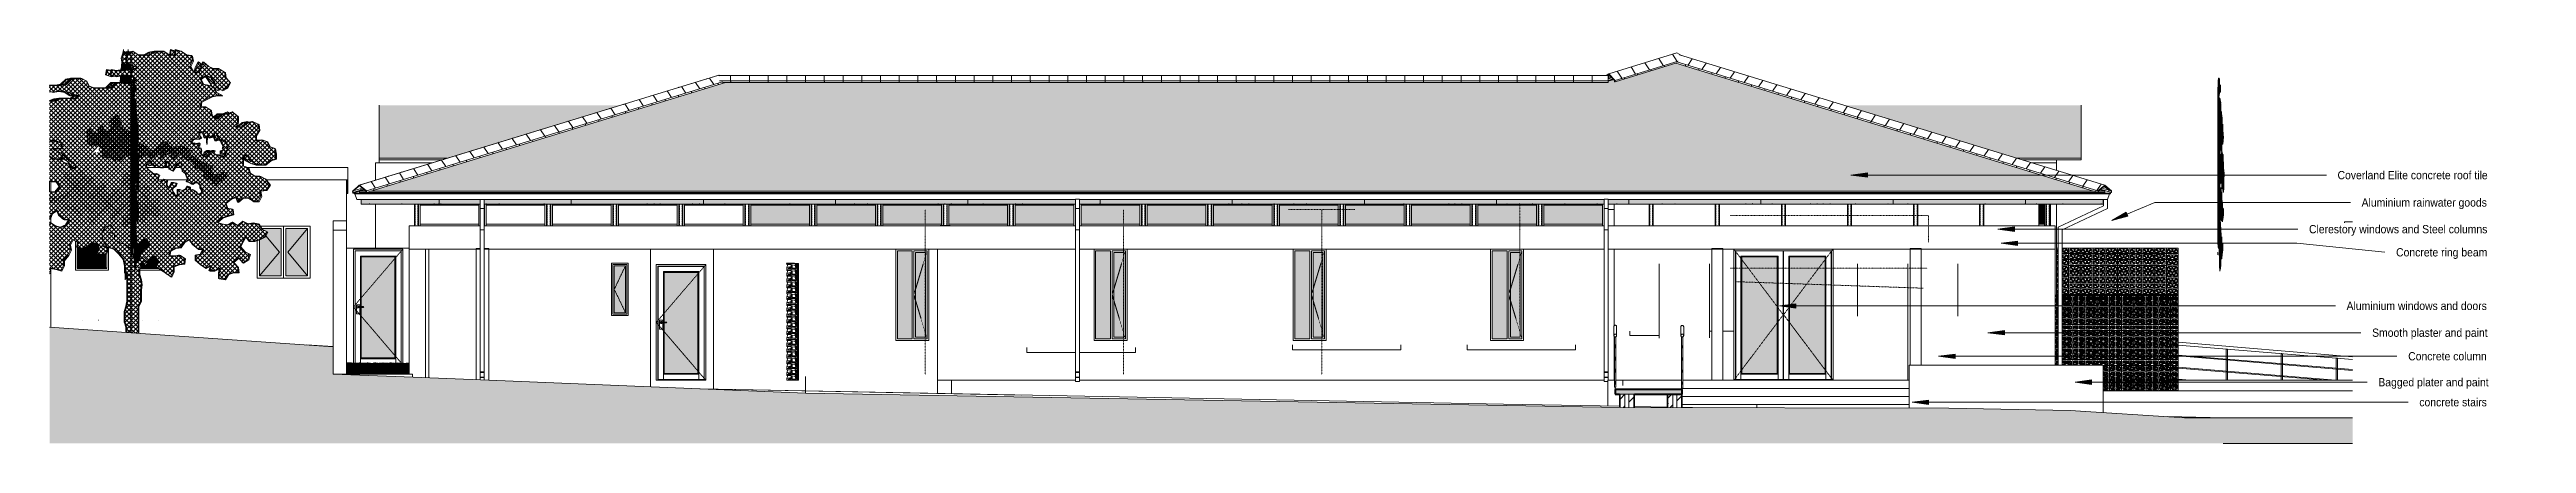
# Model space of a CAD drawing. Header units: millimetres. Extents: x -35517 to 139323, y -3702 to 5999.
# Drawn here: x 13669 to 58639, y -1145 to 5999 of the extents above; entities that cross this region are included whole.
import ezdxf

# ---------------------------------------------------------------- set-up
doc = ezdxf.new("R2010")
doc.units = ezdxf.units.MM
for name, pattern in [('Center', [31.75, 6.35, -4.7625, 15.875, -4.7625]), ('Dash', [6.35, 3.175, -3.175]), ('Detail Dash', [1.1, 0.55, -0.55]), ('Detail Dash 2', [1.6, 0.8, -0.8]), ('Hidden', [7.14375, 4.7625, -2.38125])]:
    doc.linetypes.add(name, pattern=pattern)
for name, color, linetype, lineweight in [('A-AREA', 32, 'Continuous', 5), ('A-DETL', 90, 'Continuous', 5), ('A-DETL-GENF', 92, 'Continuous', 5), ('A-DETL-MEDM', 33, 'Continuous', 18), ('A-DETL-THIN', 151, 'Continuous', 5), ('A-DOOR', 31, 'Continuous', 5), ('A-FLOR', 192, 'Continuous', 9), ('A-FLOR-HRAL', 11, 'Continuous', 5), ('A-FLOR-PATT', 8, 'Continuous', 9), ('A-GENM', 13, 'Continuous', 5), ('A-GLAZ', 151, 'Continuous', 5), ('A-GLAZ-CURT', 52, 'Continuous', 5), ('A-GLAZ-CWMG', 51, 'Continuous', 5), ('A-GLAZ-HDLN', 1, 'Dash', 9), ('A-ROOF', 132, 'Continuous', 9), ('A-ROOF-OTLN', 132, 'Continuous', 5), ('A-ROOF-PATT', 132, 'Continuous', 9), ('A-WALL', 113, 'Continuous', 9), ('A-WALL-PATT', 111, 'Continuous', 18), ('C-TOPO', 7, 'Continuous', 5), ('G-ANNO-TEXT', 231, 'Continuous', 5), ('G-IMPT', 8, 'Continuous', 5), ('I-WALL', 2, 'Continuous', 9), ('L-PLNT', 71, 'Continuous', 5), ('P-SANR-FIXT', 6, 'Continuous', 5), ('S-COLS', 52, 'Continuous', 5), ('S-STRS', 31, 'Continuous', 5)]:
    doc.layers.add(name, color=color, linetype=linetype, lineweight=lineweight)
doc.styles.add('Arial', font='arial.ttf', dxfattribs={"width": 0.9, "height": 150})
pattern_1 = [(0, (33615.85, 0), (406.4, 101.6), [33.528, -271.272, 33.528, -271.272, -1625.6]), (0, (33615.85, 0), (406.4, 101.6), [-609.6, 33.528, -576.072, 33.528, -271.272, -711.2]), (0, (33615.85, 0), (406.4, 101.6), [-1524, 33.528, -169.672, 33.528, -474.472]), (120, (33768.25, 50.8), (-291.1882, 301.1527), [33.528, -271.272, 33.528, -271.272, -1625.6]), (120, (33768.25, 50.8), (-291.1882, 301.1527), [-609.6, 33.528, -576.072, 33.528, -271.272, -711.2]), (120, (33768.25, 50.8), (-291.1882, 301.1527), [-1524, 33.528, -169.672, 33.528, -474.472]), (240, (33819.05, 254), (-115.2118, -402.7527), [33.528, -271.272, 33.528, -271.272, -1625.6]), (240, (33819.05, 254), (-115.2118, -402.7527), [-609.6, 33.528, -576.072, 33.528, -271.272, -711.2]), (240, (33819.05, 254), (-115.2118, -402.7527), [-1524, 33.528, -169.672, 33.528, -474.472])]
pattern_2 = [(45, (33615.85, 0), (-106.066, 106.066), [])]

# ---------------------------------------------------------------- blocks, each defined once
blk = doc.blocks.new('Window Aluminium Fixed 1 - Type 3-1067786-GENERAL SOUTH ELEVATION')
at = {"layer": 'A-GLAZ', "lineweight": 9}
h = blk.add_hatch(color=254, dxfattribs=at)
h.paths.add_polyline_path([(-5636, 2049), (-5135, 2049), (-5135, 2293), (-5208, 2280), (-5302, 2281), (-5255, 2375), (-5271, 2469), (-5365, 2500), (-5459, 2422), (-5554, 2390), (-5636, 2404), (-5636, 2117)])
h.paths.add_polyline_path([(-5636, 2475), (-5632, 2500), (-5636, 2502), (-5636, 2500)])
at = {"layer": 'A-GLAZ', "color": 8, "lineweight": 9}
for p, q in [((-5655, 2030), (-5655, 2512)), ((-5654, 2512), (-5654, 2031)), ((-5636, 2503), (-5636, 2475)), ((-5636, 2404), (-5636, 2049)), ((-5135, 2293), (-5135, 2049)), ((-5116, 2031), (-5116, 2296)), ((-5115, 2296), (-5115, 2030)), ((-5115, 2030), (-5655, 2030)), ((-5636, 2049), (-5654, 2031)), ((-5654, 2031), (-5116, 2031)), ((-5636, 2049), (-5135, 2049)), ((-5135, 2049), (-5116, 2031))]:
    blk.add_line(p, q, dxfattribs=at)
blk = doc.blocks.new('Window Aluminium Fixed 1 - Type 3-V174-GENERAL SOUTH ELEVATION')
at = {"layer": 'A-GLAZ', "lineweight": 9}
h = blk.add_hatch(color=254, dxfattribs=at)
h.paths.add_polyline_path([(-4357, 2049), (-4202, 2049), (-4219, 2060), (-4171, 2155), (-4234, 2249), (-4329, 2170), (-4391, 2076), (-4391, 2060), (-4446, 2117), (-4451, 2123), (-4470, 2107), (-4499, 2049), (-4391, 2049)])
h.paths.add_polyline_path([(-4551, 2153), (-4503, 2185), (-4517, 2202), (-4501, 2296), (-4423, 2390), (-4329, 2469), (-4391, 2563), (-4551, 2430), (-4551, 2185)])
at = {"layer": 'A-GLAZ', "color": 8, "lineweight": 9}
for p, q in [((-4551, 2430), (-4551, 2153)), ((-4570, 2140), (-4570, 2201)), ((-4569, 2201), (-4569, 2140)), ((-4508, 2031), (-4175, 2031)), ((-4173, 2030), (-4508, 2030)), ((-4499, 2049), (-4202, 2049))]:
    blk.add_line(p, q, dxfattribs=at)
blk = doc.blocks.new('Durowin 949 x 1022 NC7 - NC7-1067764-GENERAL SOUTH ELEVATION')
at = {"layer": 'A-GLAZ', "lineweight": 9}
for points in [[(-2234, 1894), (-1949, 1894), (-1949, 2755), (-2299, 2755), (-2287, 2736), (-2192, 2689), (-2240, 2595), (-2341, 2545), (-2341, 1894)], [(-1469, 1894), (-1469, 2755), (-1861, 2755), (-1861, 1894), (-1581, 1894)]]:
    blk.add_hatch(color=254, dxfattribs=at).paths.add_polyline_path(points)
at = {"layer": 'A-GLAZ', "color": 8, "lineweight": 9}
for p, q in [((-2299, 2755), (-1949, 2755)), ((-1949, 2755), (-1949, 1894)), ((-1905, 2799), (-1905, 1850)), ((-1905, 2799), (-1905, 1850)), ((-1861, 1894), (-1861, 2755)), ((-1861, 2755), (-1469, 2755)), ((-1469, 2755), (-1830, 2324)), ((-1469, 2755), (-1469, 1894)), ((-2341, 1894), (-2341, 2545)), ((-1980, 2324), (-2341, 1894)), ((-2227, 2619), (-1980, 2324)), ((-1830, 2324), (-1469, 1894)), ((-1949, 1894), (-2341, 1894)), ((-1469, 1894), (-1861, 1894))]:
    blk.add_line(p, q, dxfattribs=at)
blk = doc.blocks.new('Generic Models 1 - Generic Models 1-810741-GENERAL SOUTH ELEVATION')
at = {"layer": 'A-GENM', "color": 8, "lineweight": 9}
for p, q in [((-170, 3998), (966, 3998)), ((-170, 3947), (-170, 3998)), ((29662, 3998), (30281, 3998)), ((30281, 3947), (30281, 3998))]:
    blk.add_line(p, q, dxfattribs=at)
blk = doc.blocks.new('W-02 900x1660 - 600-1480500-GENERAL SOUTH ELEVATION')
at = {"layer": 'A-GLAZ'}
for points in [[(9509, 750), (9509, 2349), (9239, 2349), (9239, 750)], [(9689, 780), (9749, 780), (9749, 2319), (9569, 2319), (9569, 780)]]:
    blk.add_hatch(color=256, dxfattribs=at).paths.add_polyline_path(points)
for p, q in [((9239, 2349), (9239, 750)), ((9239, 2349), (9509, 2349)), ((9509, 750), (9509, 2349)), ((9779, 2350), (9539, 2350)), ((9539, 2350), (9539, 750)), ((9569, 2319), (9749, 2319)), ((9569, 780), (9569, 2319)), ((9749, 2319), (9749, 780)), ((9779, 750), (9779, 2350)), ((9239, 750), (9509, 750)), ((9539, 750), (9779, 750)), ((9749, 780), (9569, 780))]:
    blk.add_line(p, q, dxfattribs=at)
at = {"layer": 'A-GLAZ-HDLN'}
for p, q in [((9779, 2350), (9539, 1550)), ((9539, 1550), (9779, 750))]:
    blk.add_line(p, q, dxfattribs=at)
blk = doc.blocks.new('W-02 900x1660 - 600-1480514-GENERAL SOUTH ELEVATION')
at = {"layer": 'A-GLAZ'}
for points in [[(16671, 750), (16726, 750), (16726, 2349), (16456, 2349), (16456, 750), (16631, 750)], [(16786, 780), (16966, 780), (16966, 2319), (16786, 2319), (16786, 803)]]:
    blk.add_hatch(color=256, dxfattribs=at).paths.add_polyline_path(points)
for p, q in [((16456, 2349), (16456, 750)), ((16456, 2349), (16726, 2349)), ((16726, 750), (16726, 2349)), ((16996, 2350), (16756, 2350)), ((16756, 2350), (16756, 750)), ((16786, 2319), (16966, 2319)), ((16786, 780), (16786, 2319)), ((16966, 2319), (16966, 780)), ((16996, 750), (16996, 2350)), ((16456, 750), (16726, 750)), ((16756, 750), (16996, 750)), ((16966, 780), (16786, 780))]:
    blk.add_line(p, q, dxfattribs=at)
at = {"layer": 'A-GLAZ-HDLN'}
for p, q in [((16996, 2350), (16756, 1550)), ((16756, 1550), (16996, 750))]:
    blk.add_line(p, q, dxfattribs=at)
blk = doc.blocks.new('Door Aluminium - Single Opening Out with Cill - Door Aluminium Single Opening Out with Cill 900x2100-1421189-GENERAL SOUTH ELEVATION')
at = {"layer": 'A-DOOR', "linetype": 'Detail Dash'}
h = blk.add_hatch(color=256, dxfattribs=at)
h.paths.add_polyline_path([(5005, 125), (5619, 125), (5619, 1957), (5005, 1957), (5005, 1057), (5047, 1056), (5050, 1054), (5049, 1049), (5049, 1046), (5046, 1044), (5042, 1043), (5034, 1043), (5005, 1043), (5005, 228)])
h.paths.add_polyline_path([(5036, 1047), (5039, 1050), (5036, 1052), (5036, 1048)])
for p, q in [((4862, 1050), (5762, 2100)), ((4862, 1050), (5762, 2100)), ((4862, 1050), (5762, 0)), ((5762, 0), (4862, 1050))]:
    blk.add_line(p, q, dxfattribs=at)
at = {"layer": 'A-DOOR'}
for p, q in [((4892, 2070), (4892, 0)), ((4892, 2070), (5732, 2070)), ((4895, 2067), (4895, 15)), ((5729, 2067), (4895, 2067)), ((5005, 1957), (4990, 1972)), ((4990, 1972), (4990, 1057)), ((5634, 1972), (4990, 1972)), ((4990, 1057), (4990, 1972)), ((4990, 1972), (5634, 1972)), ((5005, 1957), (5005, 1057)), ((5619, 1957), (5005, 1957)), ((5634, 1972), (5619, 1957)), ((5619, 125), (5619, 1957)), ((5634, 110), (5634, 1972)), ((5634, 1972), (5634, 14)), ((5729, 14), (5729, 2067)), ((5732, 2070), (5732, 0)), ((4979, 1090), (4919, 1090)), ((4919, 1090), (4919, 925)), ((4919, 925), (4979, 925)), ((5036, 1057), (4964, 1057)), ((4964, 1043), (5036, 1043)), ((4979, 1057), (4979, 1090)), ((4979, 925), (4979, 1043)), ((4990, 1043), (4990, 110)), ((4990, 15), (4990, 1043)), ((5005, 1043), (5005, 125)), ((4895, 34), (4892, 34)), ((4892, 31), (4895, 31)), ((4892, 26), (4895, 26)), ((4892, 23), (4895, 23)), ((4892, 11), (5732, 11)), ((4892, 11), (5732, 11)), ((4990, 15), (4895, 15)), ((4907, 15), (5619, 15)), ((5005, 125), (4990, 110)), ((4990, 15), (4990, 110)), ((4990, 110), (5634, 110)), ((4990, 110), (5634, 110)), ((4990, 15), (5634, 15)), ((5005, 125), (5619, 125)), ((5619, 125), (5634, 110)), ((5619, 14), (5634, 14)), ((5634, 110), (5634, 15)), ((5634, 14), (5729, 14)), ((5732, 34), (5729, 34)), ((5729, 31), (5732, 31)), ((5729, 26), (5732, 26)), ((5729, 23), (5732, 23))]:
    blk.add_line(p, q, dxfattribs=at)
at = {"layer": 'A-DOOR', "flags": 128}
for points in [[(4964, 1057), (4963, 1057), (4962, 1057), (4962, 1057), (4961, 1057), (4961, 1057), (4960, 1057), (4959, 1057), (4959, 1057), (4958, 1057), (4958, 1057), (4957, 1057), (4957, 1057), (4956, 1057), (4956, 1057), (4955, 1057), (4955, 1057), (4954, 1057), (4954, 1057), (4953, 1057), (4953, 1057), (4952, 1057), (4952, 1057), (4952, 1057), (4951, 1057), (4951, 1057), (4951, 1057), (4950, 1057), (4950, 1057), (4950, 1057), (4950, 1057), (4949, 1057), (4949, 1057), (4949, 1057), (4949, 1057), (4949, 1057), (4949, 1057), (4949, 1057), (4949, 1057), (4949, 1057)], [(4949, 1043), (4949, 1043), (4949, 1043), (4949, 1043), (4949, 1043), (4949, 1043), (4949, 1043), (4949, 1043), (4949, 1043), (4950, 1043), (4950, 1043), (4950, 1043), (4950, 1043), (4951, 1043), (4951, 1043), (4951, 1043), (4952, 1043), (4952, 1043), (4952, 1043), (4953, 1043), (4953, 1043), (4954, 1043), (4954, 1043), (4955, 1043), (4955, 1043), (4956, 1043), (4956, 1043), (4957, 1043), (4957, 1043), (4958, 1043), (4958, 1043), (4959, 1043), (4959, 1043), (4960, 1043), (4960, 1043), (4961, 1043), (4962, 1043), (4962, 1043), (4963, 1043), (4963, 1043), (4964, 1043)], [(5044, 1057), (5044, 1057), (5044, 1057), (5044, 1057), (5044, 1057), (5043, 1057), (5043, 1057), (5043, 1057), (5043, 1057), (5043, 1057), (5043, 1057), (5043, 1057), (5043, 1057), (5043, 1057), (5042, 1057), (5042, 1057), (5042, 1057), (5042, 1057), (5042, 1057), (5041, 1057), (5041, 1057), (5041, 1057), (5041, 1057), (5040, 1057), (5040, 1057), (5040, 1057), (5040, 1057), (5039, 1057), (5039, 1057), (5039, 1057), (5039, 1057), (5038, 1057), (5038, 1057), (5038, 1057), (5037, 1057), (5037, 1057), (5037, 1057), (5036, 1057), (5036, 1057), (5036, 1057), (5036, 1057)], [(5036, 1043), (5036, 1043), (5036, 1043), (5037, 1043), (5037, 1043), (5037, 1043), (5038, 1043), (5038, 1043), (5038, 1043), (5038, 1043), (5039, 1043), (5039, 1043), (5039, 1043), (5040, 1043), (5040, 1043), (5040, 1043), (5040, 1043), (5041, 1043), (5041, 1043), (5041, 1043), (5041, 1043), (5042, 1043), (5042, 1043), (5042, 1043), (5042, 1043), (5042, 1043), (5043, 1043), (5043, 1043), (5043, 1043), (5043, 1043), (5043, 1043), (5043, 1043), (5043, 1043), (5043, 1043), (5043, 1043), (5044, 1043), (5044, 1043), (5044, 1043), (5044, 1043), (5044, 1043)]]:
    blk.add_lwpolyline(points, dxfattribs=at)
at = {"layer": 'A-DOOR'}
for centre, radius, start, end in [((4949, 1050), 20, 19.8181, 180), ((4949, 1050), 20, 180, 340.0708), ((4949, 1050), 7, 135, 180), ((4949, 1050), 7, 180, 225), ((4949, 1050), 7, 270, 295.6143), ((4949, 1050), 7, 60, 75), ((5044, 1050), 7, 165, 180), ((5044, 1050), 7, 180, 195), ((5044, 1050), 7, 0, 105), ((5044, 1050), 7, 255, 0)]:
    blk.add_arc(centre, radius, start, end, dxfattribs=at)
blk = doc.blocks.new('Durowin 949 x 305 - NCS6 - NCS6-1327012-GENERAL SOUTH ELEVATION')
at = {"layer": 'A-GLAZ'}
blk.add_hatch(color=256, dxfattribs=at).paths.add_polyline_path([(4099, 1226), (4304, 1226), (4304, 2075), (4099, 2075), (4099, 1431)])
for p, q in [((4074, 1201), (4074, 2100)), ((4074, 2100), (4329, 2100)), ((4099, 2075), (4304, 2075)), ((4099, 1226), (4099, 2075)), ((4304, 2075), (4304, 1226)), ((4329, 2100), (4329, 1201)), ((4329, 1201), (4074, 1201)), ((4304, 1226), (4099, 1226))]:
    blk.add_line(p, q, dxfattribs=at)
at = {"layer": 'A-GLAZ', "linetype": 'Center'}
for p in [(4301, 2075), (4304, 1226)]:
    blk.add_line(p, (4099, 1650), dxfattribs=at)
blk = doc.blocks.new('M_Concrete-Rectangular-Column - 200 x 300m-1429465-GENERAL SOUTH ELEVATION')
at = {"layer": 'S-COLS'}
for p, q in [((24026, 2390), (24026, 0)), ((24226, 2390), (24026, 2390)), ((24226, 2390), (24226, 0))]:
    blk.add_line(p, q, dxfattribs=at)
blk = doc.blocks.new('M_Concrete-Rectangular-Column - 200 x 300m-V175-GENERAL SOUTH ELEVATION')
at = {"layer": 'S-COLS'}
for p, q in [((27626, 2390), (27626, 275)), ((27826, 2390), (27626, 2390)), ((27826, 2390), (27826, 275))]:
    blk.add_line(p, q, dxfattribs=at)
blk = doc.blocks.new('The BREEZEBLOCK Family1 - The BREEZEBLOCK Family1-1267693-GENERAL SOUTH ELEVATION')
at = {"layer": 'A-GLAZ-CURT'}
for p, q in [((7384, 106), (7309, 106)), ((7309, 106), (7309, 0)), ((7331, 20), (7331, 79)), ((7331, 79), (7384, 69)), ((7384, 20), (7331, 20)), ((7384, 85), (7380, 86)), ((7380, 86), (7384, 86)), ((7384, 86), (7384, 106)), ((7428, 106), (7384, 106)), ((7384, 86), (7400, 86)), ((7384, 69), (7384, 85)), ((7400, 27), (7384, 85)), ((7384, 69), (7397, 20)), ((7384, 0), (7384, 20)), ((7397, 20), (7384, 20)), ((7400, 86), (7400, 27)), ((7404, 27), (7404, 86)), ((7404, 86), (7421, 86)), ((7421, 86), (7404, 27)), ((7407, 20), (7423, 79)), ((7423, 20), (7407, 20)), ((7423, 79), (7423, 20)), ((7428, 0), (7428, 106)), ((7309, 0), (7384, 0)), ((7384, 0), (7428, 0))]:
    blk.add_line(p, q, dxfattribs=at)
blk = doc.blocks.new('The BREEZEBLOCK Family1 - The BREEZEBLOCK Family1-1267694-GENERAL SOUTH ELEVATION')
at = {"layer": 'A-GLAZ-CURT'}
for p, q in [((7430, 106), (7428, 106)), ((7430, 106), (7430, 0)), ((7442, 106), (7430, 106)), ((7431, 20), (7431, 79)), ((7431, 79), (7434, 20)), ((7434, 20), (7431, 20)), ((7432, 86), (7435, 86)), ((7435, 27), (7432, 86)), ((7435, 86), (7435, 27)), ((7437, 27), (7437, 86)), ((7437, 86), (7440, 86)), ((7440, 86), (7437, 27)), ((7438, 20), (7441, 79)), ((7441, 20), (7438, 20)), ((7441, 79), (7441, 20)), ((7442, 0), (7442, 106)), ((7428, 0), (7430, 0)), ((7430, 0), (7442, 0))]:
    blk.add_line(p, q, dxfattribs=at)
blk = doc.blocks.new('The BREEZEBLOCK Family1 - The BREEZEBLOCK Family1-V176-GENERAL SOUTH ELEVATION')
at = {"layer": 'A-GLAZ-CURT'}
for p, q in [((7384, 742), (7309, 742)), ((7309, 742), (7309, 636)), ((7309, 636), (7384, 636)), ((7331, 656), (7331, 715)), ((7331, 715), (7384, 705)), ((7384, 656), (7331, 656)), ((7384, 721), (7380, 722)), ((7380, 722), (7384, 722)), ((7384, 722), (7384, 742)), ((7428, 742), (7384, 742)), ((7384, 722), (7400, 722)), ((7384, 705), (7384, 721)), ((7400, 663), (7384, 721)), ((7384, 705), (7397, 656)), ((7384, 636), (7384, 656)), ((7397, 656), (7384, 656)), ((7384, 636), (7428, 636)), ((7400, 722), (7400, 663)), ((7404, 663), (7404, 722)), ((7404, 722), (7421, 722)), ((7421, 722), (7404, 663)), ((7407, 656), (7423, 715)), ((7423, 656), (7407, 656)), ((7423, 715), (7423, 656)), ((7428, 636), (7428, 742))]:
    blk.add_line(p, q, dxfattribs=at)
blk = doc.blocks.new('The BREEZEBLOCK Family1 - The BREEZEBLOCK Family1-V177-GENERAL SOUTH ELEVATION')
at = {"layer": 'A-GLAZ-CURT'}
for p, q in [((7430, 742), (7428, 742)), ((7428, 636), (7430, 636)), ((7430, 742), (7430, 636)), ((7442, 742), (7430, 742)), ((7430, 636), (7442, 636)), ((7431, 656), (7431, 715)), ((7431, 715), (7434, 656)), ((7434, 656), (7431, 656)), ((7432, 722), (7435, 722)), ((7435, 663), (7432, 721)), ((7435, 722), (7435, 663)), ((7437, 663), (7437, 722)), ((7437, 722), (7440, 722)), ((7440, 722), (7437, 663)), ((7438, 656), (7441, 715)), ((7441, 656), (7438, 656)), ((7441, 715), (7441, 656)), ((7442, 636), (7442, 742))]:
    blk.add_line(p, q, dxfattribs=at)
blk = doc.blocks.new('The BREEZEBLOCK Family1 - The BREEZEBLOCK Family1-V178-GENERAL SOUTH ELEVATION')
at = {"layer": 'A-GLAZ-CURT'}
for p, q in [((7430, 2120), (7428, 2120)), ((7428, 2014), (7430, 2014)), ((7430, 2120), (7430, 2014)), ((7442, 2120), (7430, 2120)), ((7430, 2014), (7442, 2014)), ((7431, 2034), (7431, 2093)), ((7431, 2093), (7434, 2034)), ((7434, 2034), (7431, 2034)), ((7432, 2100), (7435, 2100)), ((7435, 2041), (7432, 2100)), ((7435, 2100), (7435, 2041)), ((7437, 2041), (7437, 2100)), ((7437, 2100), (7440, 2100)), ((7440, 2100), (7437, 2041)), ((7438, 2034), (7441, 2093)), ((7441, 2034), (7438, 2034)), ((7441, 2093), (7441, 2034)), ((7442, 2014), (7442, 2120))]:
    blk.add_line(p, q, dxfattribs=at)
blk = doc.blocks.new('System Panel - Glazed-1053709-GENERAL SOUTH ELEVATION')
at = {"layer": 'A-GLAZ-CURT'}
blk.add_hatch(color=256, dxfattribs=at).paths.add_polyline_path([(7332, 2120), (7360, 2120), (7360, 2125), (7312, 2125), (7312, 2120), (7331, 2120)])
for p, q in [((7312, 2125), (7306, 2125)), ((7306, 2125), (7306, 2120)), ((7306, 2120), (7312, 2120)), ((7312, 2120), (7312, 2125)), ((7360, 2125), (7312, 2125)), ((7360, 2120), (7360, 2125))]:
    blk.add_line(p, q, dxfattribs=at)
blk = doc.blocks.new('System Panel - Glazed-1053773-GENERAL SOUTH ELEVATION')
at = {"layer": 'A-GLAZ-CURT'}
blk.add_hatch(color=256, dxfattribs=at).paths.add_polyline_path([(7371, 2120), (7373, 2120), (7372, 2125), (7360, 2125), (7360, 2120), (7371, 2120)])
for p, q in [((7373, 2125), (7360, 2125)), ((7360, 2125), (7360, 2120)), ((7373, 2120), (7373, 2125))]:
    blk.add_line(p, q, dxfattribs=at)
blk = doc.blocks.new('The BREEZEBLOCK Family1 - The BREEZEBLOCK Family1-V179-GENERAL SOUTH ELEVATION')
at = {"layer": 'A-GLAZ-CURT'}
blk.add_line((7443, 106), (7443, 0), dxfattribs=at)
blk = doc.blocks.new('The BREEZEBLOCK Family1 - The BREEZEBLOCK Family1-V180-GENERAL SOUTH ELEVATION')
at = {"layer": 'A-GLAZ-CURT'}
for p, q in [((31244, -155), (31132, -155)), ((31143, -193), (31143, -175)), ((31143, -175), (31212, -175)), ((31212, -175), (31191, -193)), ((31210, -193), (31224, -181)), ((31224, -181), (31224, -193)), ((31244, -193), (31244, -155))]:
    blk.add_line(p, q, dxfattribs=at)
blk = doc.blocks.new('The BREEZEBLOCK Family1 - The BREEZEBLOCK Family1-V181-GENERAL SOUTH ELEVATION')
at = {"layer": 'A-GLAZ-CURT'}
for p, q in [((31244, -155), (31244, -193)), ((31466, -155), (31244, -155)), ((31264, -193), (31264, -181)), ((31264, -181), (31277, -193)), ((31275, -175), (31345, -175)), ((31296, -193), (31275, -175)), ((31345, -175), (31345, -193)), ((31365, -193), (31365, -175)), ((31365, -175), (31434, -175)), ((31434, -175), (31413, -193)), ((31432, -193), (31446, -181)), ((31446, -181), (31446, -193)), ((31466, -193), (31466, -155))]:
    blk.add_line(p, q, dxfattribs=at)
blk = doc.blocks.new('The BREEZEBLOCK Family1 - The BREEZEBLOCK Family1-1267695-GENERAL SOUTH ELEVATION')
at = {"layer": 'A-GLAZ-CURT'}
for p, q in [((32354, -155), (32354, -193)), ((32494, -155), (32354, -155)), ((32374, -193), (32374, -181)), ((32374, -181), (32379, -193)), ((32385, -175), (32414, -175)), ((32394, -193), (32385, -175)), ((32414, -175), (32414, -193)), ((32434, -193), (32434, -175)), ((32434, -175), (32462, -175)), ((32462, -175), (32453, -193)), ((32468, -193), (32474, -181)), ((32474, -181), (32474, -193)), ((32494, -193), (32494, -155))]:
    blk.add_line(p, q, dxfattribs=at)
blk = doc.blocks.new('The BREEZEBLOCK Family1 - The BREEZEBLOCK Family1-V182-GENERAL SOUTH ELEVATION')
at = {"layer": 'A-GLAZ-CURT'}
for p, q in [((31244, -49), (31132, -49)), ((31132, -155), (31244, -155)), ((31143, -128), (31143, -69)), ((31143, -69), (31212, -69)), ((31212, -69), (31143, -128)), ((31154, -135), (31224, -75)), ((31224, -135), (31154, -135)), ((31224, -75), (31224, -135)), ((31244, -155), (31244, -49))]:
    blk.add_line(p, q, dxfattribs=at)
blk = doc.blocks.new('The BREEZEBLOCK Family1 - The BREEZEBLOCK Family1-V183-GENERAL SOUTH ELEVATION')
at = {"layer": 'A-GLAZ-CURT'}
for p, q in [((31244, -49), (31244, -155)), ((31466, -49), (31244, -49)), ((31244, -155), (31466, -155)), ((31264, -135), (31264, -75)), ((31264, -75), (31333, -135)), ((31333, -135), (31264, -135)), ((31275, -69), (31345, -69)), ((31345, -128), (31275, -69)), ((31345, -69), (31345, -128)), ((31365, -128), (31365, -69)), ((31365, -69), (31434, -69)), ((31434, -69), (31365, -128)), ((31376, -135), (31446, -75)), ((31446, -135), (31376, -135)), ((31446, -75), (31446, -135)), ((31466, -155), (31466, -49))]:
    blk.add_line(p, q, dxfattribs=at)
blk = doc.blocks.new('The BREEZEBLOCK Family1 - The BREEZEBLOCK Family1-V184-GENERAL SOUTH ELEVATION')
at = {"layer": 'A-GLAZ-CURT'}
for p, q in [((32354, -49), (32354, -155)), ((32494, -49), (32354, -49)), ((32354, -155), (32494, -155)), ((32374, -135), (32374, -75)), ((32374, -75), (32402, -135)), ((32402, -135), (32374, -135)), ((32385, -69), (32414, -69)), ((32414, -128), (32385, -69)), ((32414, -69), (32414, -128)), ((32434, -128), (32434, -69)), ((32434, -69), (32462, -69)), ((32462, -69), (32434, -128)), ((32445, -135), (32474, -75)), ((32474, -135), (32445, -135)), ((32474, -75), (32474, -135)), ((32494, -155), (32494, -49))]:
    blk.add_line(p, q, dxfattribs=at)
blk = doc.blocks.new('The BREEZEBLOCK Family1 - The BREEZEBLOCK Family1-V185-GENERAL SOUTH ELEVATION')
at = {"layer": 'A-GLAZ-CURT'}
for p, q in [((30311, 375), (30261, 375)), ((30261, 355), (30311, 355)), ((30311, 344), (30261, 301)), ((30266, 289), (30311, 327)), ((30311, 289), (30266, 289))]:
    blk.add_line(p, q, dxfattribs=at)
blk = doc.blocks.new('The BREEZEBLOCK Family1 - The BREEZEBLOCK Family1-V186-GENERAL SOUTH ELEVATION')
at = {"layer": 'A-GLAZ-CURT'}
for p, q in [((30578, 375), (30386, 375)), ((30386, 340), (30445, 289)), ((30445, 289), (30386, 289)), ((30387, 355), (30457, 355)), ((30457, 296), (30387, 355)), ((30457, 355), (30457, 296)), ((30477, 296), (30477, 355)), ((30477, 355), (30546, 355)), ((30546, 355), (30477, 296)), ((30488, 289), (30558, 349)), ((30558, 289), (30488, 289)), ((30558, 349), (30558, 289)), ((30578, 275), (30578, 375))]:
    blk.add_line(p, q, dxfattribs=at)
blk = doc.blocks.new('The BREEZEBLOCK Family1 - The BREEZEBLOCK Family1-V187-GENERAL SOUTH ELEVATION')
at = {"layer": 'A-GLAZ-CURT'}
for p, q in [((30578, 375), (30578, 275)), ((30800, 375), (30578, 375)), ((30598, 289), (30598, 349)), ((30598, 349), (30667, 289)), ((30667, 289), (30598, 289)), ((30609, 355), (30679, 355)), ((30679, 296), (30609, 355)), ((30679, 355), (30679, 296)), ((30699, 296), (30699, 355)), ((30699, 355), (30768, 355)), ((30768, 355), (30699, 296)), ((30710, 289), (30780, 349)), ((30780, 289), (30710, 289)), ((30780, 349), (30780, 289)), ((30800, 275), (30800, 375))]:
    blk.add_line(p, q, dxfattribs=at)
blk = doc.blocks.new('The BREEZEBLOCK Family1 - The BREEZEBLOCK Family1-V188-GENERAL SOUTH ELEVATION')
at = {"layer": 'A-GLAZ-CURT'}
for p, q in [((31022, 375), (31022, 275)), ((31244, 375), (31022, 375)), ((31042, 289), (31042, 349)), ((31042, 349), (31111, 289)), ((31111, 289), (31042, 289)), ((31053, 355), (31123, 355)), ((31123, 296), (31053, 355)), ((31123, 355), (31123, 296)), ((31132, 269), (31244, 269)), ((31143, 296), (31143, 355)), ((31143, 355), (31212, 355)), ((31212, 355), (31143, 296)), ((31154, 289), (31224, 349)), ((31224, 289), (31154, 289)), ((31224, 349), (31224, 289)), ((31244, 269), (31244, 375))]:
    blk.add_line(p, q, dxfattribs=at)
blk = doc.blocks.new('The BREEZEBLOCK Family1 - The BREEZEBLOCK Family1-V189-GENERAL SOUTH ELEVATION')
at = {"layer": 'A-GLAZ-CURT'}
for p, q in [((30311, 481), (30261, 481)), ((30261, 461), (30311, 461)), ((30311, 450), (30261, 407)), ((30261, 375), (30311, 375)), ((30266, 395), (30311, 433)), ((30311, 395), (30266, 395))]:
    blk.add_line(p, q, dxfattribs=at)
blk = doc.blocks.new('The BREEZEBLOCK Family1 - The BREEZEBLOCK Family1-V190-GENERAL SOUTH ELEVATION')
at = {"layer": 'A-GLAZ-CURT'}
for p, q in [((30578, 481), (30386, 481)), ((30387, 461), (30457, 461)), ((30457, 402), (30387, 461)), ((30457, 461), (30457, 402)), ((30477, 402), (30477, 461)), ((30477, 461), (30546, 461)), ((30546, 461), (30477, 402)), ((30488, 395), (30558, 455)), ((30558, 455), (30558, 395)), ((30578, 375), (30578, 481)), ((30386, 446), (30445, 395)), ((30445, 395), (30386, 395)), ((30386, 375), (30578, 375)), ((30558, 395), (30488, 395))]:
    blk.add_line(p, q, dxfattribs=at)
blk = doc.blocks.new('System Panel - Glazed-V191-GENERAL SOUTH ELEVATION')
at = {"layer": 'A-GLAZ-CURT'}
blk.add_hatch(color=256, dxfattribs=at).paths.add_polyline_path([(30261, 1541), (30311, 1542), (30311, 1546), (30261, 1546), (30261, 1542)])
blk.add_line((30311, 1546), (30261, 1546), dxfattribs=at)
blk = doc.blocks.new('System Panel - Glazed-V192-GENERAL SOUTH ELEVATION')
at = {"layer": 'A-GLAZ-CURT'}
blk.add_hatch(color=256, dxfattribs=at).paths.add_polyline_path([(30477, 1541), (30578, 1542), (30578, 1546), (30386, 1546), (30386, 1541), (30457, 1541)])
for p, q in [((30578, 1546), (30386, 1546)), ((30578, 1541), (30578, 1546))]:
    blk.add_line(p, q, dxfattribs=at)
blk = doc.blocks.new('System Panel - Glazed-V193-GENERAL SOUTH ELEVATION')
at = {"layer": 'A-GLAZ-CURT'}
blk.add_hatch(color=256, dxfattribs=at).paths.add_polyline_path([(30578, 1541), (30800, 1542), (30800, 1546), (30578, 1546), (30578, 1542)])
for p, q in [((30800, 1546), (30578, 1546)), ((30578, 1546), (30578, 1541)), ((30800, 1541), (30800, 1546))]:
    blk.add_line(p, q, dxfattribs=at)
blk = doc.blocks.new('System Panel - Glazed-1262000-GENERAL SOUTH ELEVATION')
at = {"layer": 'A-GLAZ-CURT'}
blk.add_hatch(color=256, dxfattribs=at).paths.add_polyline_path([(32414, 1541), (32494, 1542), (32494, 1546), (32354, 1546), (32354, 1541), (32392, 1541)])
for p, q in [((32494, 1546), (32354, 1546)), ((32354, 1546), (32354, 1541)), ((32494, 1541), (32494, 1546))]:
    blk.add_line(p, q, dxfattribs=at)
blk = doc.blocks.new('Column Steel Square Hollow Sections - 75x75-1394927-GENERAL SOUTH ELEVATION')
at = {"layer": 'S-COLS', "linetype": 'Hidden'}
for p, q in [((483, 2805), (483, 3195)), ((534, 3195), (534, 2805))]:
    blk.add_line(p, q, dxfattribs=at)
blk = doc.blocks.new('Column Steel Square Hollow Sections - 75x75-V194-GENERAL SOUTH ELEVATION')
at = {"layer": 'S-COLS', "linetype": 'Hidden'}
for p, q in [((11283, 2805), (11283, 3195)), ((11334, 3195), (11334, 2805))]:
    blk.add_line(p, q, dxfattribs=at)
blk = doc.blocks.new('Column Steel Square Hollow Sections - 75x75-V195-GENERAL SOUTH ELEVATION')
at = {"layer": 'S-COLS', "linetype": 'Hidden'}
for p, q in [((24100, 2805), (24100, 3195)), ((24151, 3195), (24151, 2805))]:
    blk.add_line(p, q, dxfattribs=at)
blk = doc.blocks.new('Column Steel Square Hollow Sections - 75x75-V196-GENERAL SOUTH ELEVATION')
at = {"layer": 'S-COLS', "linetype": 'Hidden'}
for p, q in [((28900, 2805), (28900, 3195)), ((28951, 3195), (28951, 2805))]:
    blk.add_line(p, q, dxfattribs=at)
blk = doc.blocks.new('Column Steel Square Hollow Sections - 75x75-V197-GENERAL SOUTH ELEVATION')
at = {"layer": 'S-COLS', "linetype": 'Hidden'}
for p, q in [((30100, 2805), (30100, 3195)), ((30151, 3195), (30151, 2805))]:
    blk.add_line(p, q, dxfattribs=at)
blk = doc.blocks.new('The BREEZEBLOCK Family1 - The BREEZEBLOCK Family1-V198-GENERAL SOUTH ELEVATION')
at = {"layer": 'A-GLAZ-CURT'}
for p, q in [((31149, -175), (31149, -193)), ((31169, -193), (31169, -175))]:
    blk.add_line(p, q, dxfattribs=at)
blk = doc.blocks.new('The BREEZEBLOCK Family1 - The BREEZEBLOCK Family1-V199-GENERAL SOUTH ELEVATION')
at = {"layer": 'A-GLAZ-CURT'}
for p, q in [((31169, -175), (31169, -193)), ((31189, -193), (31189, -175)), ((31197, -175), (31205, -181)), ((31214, -189), (31219, -193)), ((31270, -186), (31270, -193)), ((31290, -187), (31290, -175)), ((31343, -175), (31321, -193)), ((31340, -193), (31345, -189)), ((31371, -175), (31371, -193)), ((31391, -193), (31391, -175))]:
    blk.add_line(p, q, dxfattribs=at)
blk = doc.blocks.new('The BREEZEBLOCK Family1 - The BREEZEBLOCK Family1-V200-GENERAL SOUTH ELEVATION')
at = {"layer": 'A-GLAZ-CURT'}
for p, q in [((32057, -175), (32057, -193)), ((32077, -193), (32077, -175)), ((32085, -175), (32093, -181)), ((32102, -189), (32107, -193)), ((32158, -186), (32158, -193)), ((32178, -187), (32178, -175)), ((32231, -175), (32209, -193)), ((32229, -192), (32233, -189)), ((32259, -175), (32259, -193)), ((32279, -193), (32279, -175))]:
    blk.add_line(p, q, dxfattribs=at)
blk = doc.blocks.new('The BREEZEBLOCK Family1 - The BREEZEBLOCK Family1-1267697-GENERAL SOUTH ELEVATION')
at = {"layer": 'A-GLAZ-CURT'}
for p, q in [((32279, -175), (32279, -193)), ((32299, -193), (32299, -175)), ((32307, -175), (32314, -181)), ((32324, -190), (32327, -193)), ((32376, -187), (32376, -193)), ((32396, -193), (32396, -175)), ((32446, -175), (32434, -186)), ((32445, -193), (32460, -179))]:
    blk.add_line(p, q, dxfattribs=at)
blk = doc.blocks.new('The BREEZEBLOCK Family1 - The BREEZEBLOCK Family1-V201-GENERAL SOUTH ELEVATION')
at = {"layer": 'A-GLAZ-CURT'}
for p, q in [((31149, -120), (31143, -120)), ((31149, -69), (31149, -120)), ((31169, -106), (31169, -69)), ((31169, -135), (31169, -122))]:
    blk.add_line(p, q, dxfattribs=at)
blk = doc.blocks.new('The BREEZEBLOCK Family1 - The BREEZEBLOCK Family1-V202-GENERAL SOUTH ELEVATION')
at = {"layer": 'A-GLAZ-CURT'}
for p, q in [((31169, -69), (31169, -106)), ((31169, -122), (31169, -135)), ((31189, -89), (31189, -69)), ((31189, -120), (31189, -105)), ((31224, -120), (31189, -120)), ((31197, -69), (31205, -75)), ((31214, -83), (31224, -91)), ((31270, -113), (31264, -108)), ((31270, -80), (31270, -113)), ((31290, -81), (31290, -69)), ((31290, -113), (31290, -97)), ((31299, -105), (31290, -113)), ((31301, -120), (31309, -114)), ((31317, -120), (31301, -120)), ((31343, -69), (31309, -97)), ((31318, -105), (31345, -83)), ((31345, -120), (31336, -120)), ((31371, -120), (31365, -120)), ((31371, -69), (31371, -120)), ((31391, -106), (31391, -69)), ((31391, -135), (31391, -122))]:
    blk.add_line(p, q, dxfattribs=at)
blk = doc.blocks.new('The BREEZEBLOCK Family1 - The BREEZEBLOCK Family1-V203-GENERAL SOUTH ELEVATION')
at = {"layer": 'A-GLAZ-CURT'}
for p, q in [((32279, -69), (32279, -106)), ((32279, -122), (32279, -135)), ((32299, -89), (32299, -69)), ((32299, -120), (32299, -105)), ((32334, -120), (32299, -120)), ((32307, -69), (32314, -75)), ((32324, -84), (32334, -92)), ((32376, -113), (32374, -111)), ((32376, -81), (32376, -113)), ((32396, -92), (32396, -69)), ((32414, -98), (32403, -107)), ((32409, -119), (32414, -115)), ((32414, -120), (32410, -120)), ((32446, -69), (32434, -80)), ((32434, -97), (32460, -73)), ((32437, -120), (32434, -120)), ((32474, -120), (32452, -120))]:
    blk.add_line(p, q, dxfattribs=at)
blk = doc.blocks.new('The BREEZEBLOCK Family1 - The BREEZEBLOCK Family1-V204-GENERAL SOUTH ELEVATION')
at = {"layer": 'A-GLAZ-CURT'}
for p, q in [((30281, 355), (30281, 318)), ((30281, 302), (30281, 289)), ((30301, 335), (30301, 355)), ((30301, 304), (30301, 319)), ((30311, 304), (30301, 304)), ((30309, 355), (30311, 354)), ((30402, 343), (30402, 355)), ((30402, 311), (30402, 327)), ((30411, 319), (30402, 311)), ((30413, 304), (30421, 310)), ((30429, 304), (30413, 304)), ((30455, 355), (30421, 327)), ((30430, 319), (30457, 341)), ((30457, 304), (30448, 304)), ((30483, 304), (30477, 304)), ((30483, 355), (30483, 304)), ((30503, 318), (30503, 355)), ((30503, 289), (30503, 302))]:
    blk.add_line(p, q, dxfattribs=at)
blk = doc.blocks.new('The BREEZEBLOCK Family1 - The BREEZEBLOCK Family1-V205-GENERAL SOUTH ELEVATION')
at = {"layer": 'A-GLAZ-CURT'}
for p, q in [((30503, 355), (30503, 318)), ((30503, 302), (30503, 289)), ((30523, 335), (30523, 355)), ((30523, 304), (30523, 319)), ((30558, 304), (30523, 304)), ((30531, 355), (30539, 349)), ((30548, 341), (30558, 333)), ((30604, 311), (30598, 316)), ((30604, 344), (30604, 311)), ((30624, 343), (30624, 355)), ((30624, 311), (30624, 327)), ((30633, 319), (30624, 311)), ((30635, 304), (30643, 310)), ((30651, 304), (30635, 304)), ((30677, 355), (30643, 327)), ((30652, 319), (30679, 341)), ((30679, 304), (30670, 304)), ((30705, 304), (30699, 304)), ((30705, 355), (30705, 304)), ((30725, 318), (30725, 355)), ((30725, 289), (30725, 302))]:
    blk.add_line(p, q, dxfattribs=at)
blk = doc.blocks.new('The BREEZEBLOCK Family1 - The BREEZEBLOCK Family1-V206-GENERAL SOUTH ELEVATION')
at = {"layer": 'A-GLAZ-CURT'}
for p, q in [((30281, 461), (30281, 424)), ((30301, 441), (30301, 461)), ((30309, 461), (30311, 460)), ((30402, 449), (30402, 461)), ((30455, 461), (30421, 433)), ((30483, 461), (30483, 410)), ((30503, 424), (30503, 461)), ((30281, 408), (30281, 395)), ((30301, 410), (30301, 425)), ((30311, 410), (30301, 410)), ((30402, 417), (30402, 433)), ((30411, 425), (30402, 417)), ((30413, 410), (30421, 416)), ((30429, 410), (30413, 410)), ((30430, 425), (30457, 447)), ((30457, 410), (30448, 410)), ((30483, 410), (30477, 410)), ((30503, 395), (30503, 408))]:
    blk.add_line(p, q, dxfattribs=at)
blk = doc.blocks.new('The BREEZEBLOCK Family1 - The BREEZEBLOCK Family1-V207-GENERAL SOUTH ELEVATION')
at = {"layer": 'A-GLAZ-CURT'}
for p, q in [((32279, 567), (32279, 530)), ((32279, 514), (32279, 501)), ((32299, 547), (32299, 567)), ((32299, 516), (32299, 531)), ((32334, 516), (32299, 516)), ((32307, 567), (32314, 561)), ((32324, 552), (32334, 544)), ((32376, 523), (32374, 525)), ((32376, 555), (32376, 523)), ((32396, 544), (32396, 567)), ((32414, 538), (32403, 529)), ((32409, 517), (32414, 521)), ((32414, 516), (32410, 516)), ((32446, 567), (32434, 557)), ((32434, 539), (32460, 563)), ((32437, 516), (32434, 516)), ((32474, 516), (32452, 516))]:
    blk.add_line(p, q, dxfattribs=at)
blk = doc.blocks.new('The BREEZEBLOCK Family1 - The BREEZEBLOCK Family1-V208-GENERAL SOUTH ELEVATION')
at = {"layer": 'A-GLAZ-CURT'}
for p, q in [((30281, 885), (30281, 848)), ((30281, 832), (30281, 819)), ((30301, 865), (30301, 885)), ((30301, 834), (30301, 849)), ((30311, 834), (30301, 834)), ((30402, 873), (30402, 885)), ((30402, 841), (30402, 857)), ((30411, 849), (30402, 841)), ((30413, 834), (30421, 840)), ((30429, 834), (30413, 834)), ((30454, 885), (30421, 857)), ((30430, 849), (30457, 871)), ((30457, 834), (30448, 834)), ((30483, 834), (30477, 834)), ((30483, 885), (30483, 834)), ((30503, 848), (30503, 885)), ((30503, 819), (30503, 832))]:
    blk.add_line(p, q, dxfattribs=at)
blk = doc.blocks.new('The BREEZEBLOCK Family1 - The BREEZEBLOCK Family1-V209-GENERAL SOUTH ELEVATION')
at = {"layer": 'A-GLAZ-CURT'}
for p, q in [((30503, 885), (30503, 848)), ((30503, 832), (30503, 819)), ((30523, 865), (30523, 885)), ((30523, 834), (30523, 849)), ((30558, 834), (30523, 834)), ((30532, 885), (30539, 879)), ((30548, 871), (30558, 863)), ((30604, 841), (30598, 846)), ((30604, 874), (30604, 841)), ((30624, 873), (30624, 885)), ((30624, 841), (30624, 857)), ((30633, 849), (30624, 841)), ((30635, 834), (30643, 840)), ((30651, 834), (30635, 834)), ((30676, 885), (30643, 857)), ((30652, 849), (30679, 871)), ((30679, 834), (30670, 834)), ((30705, 834), (30699, 834)), ((30705, 885), (30705, 834)), ((30725, 848), (30725, 885)), ((30725, 819), (30725, 832))]:
    blk.add_line(p, q, dxfattribs=at)
blk = doc.blocks.new('The BREEZEBLOCK Family1 - The BREEZEBLOCK Family1-V210-GENERAL SOUTH ELEVATION')
at = {"layer": 'A-GLAZ-CURT'}
for p, q in [((32279, 885), (32279, 848)), ((32279, 832), (32279, 819)), ((32299, 865), (32299, 885)), ((32299, 834), (32299, 849)), ((32334, 834), (32299, 834)), ((32307, 885), (32314, 879)), ((32324, 870), (32334, 862)), ((32376, 841), (32374, 843)), ((32376, 873), (32376, 841)), ((32396, 862), (32396, 885)), ((32414, 856), (32403, 847)), ((32409, 835), (32414, 839)), ((32414, 834), (32410, 834)), ((32446, 885), (32434, 874)), ((32434, 857), (32460, 881)), ((32437, 834), (32434, 834)), ((32474, 834), (32452, 834))]:
    blk.add_line(p, q, dxfattribs=at)
blk = doc.blocks.new('The BREEZEBLOCK Family1 - The BREEZEBLOCK Family1-V211-GENERAL SOUTH ELEVATION')
at = {"layer": 'A-GLAZ-CURT'}
for p, q in [((30281, 1415), (30281, 1378)), ((30281, 1362), (30281, 1349)), ((30301, 1395), (30301, 1415)), ((30301, 1364), (30301, 1379)), ((30311, 1364), (30301, 1364)), ((30309, 1415), (30311, 1414)), ((30402, 1403), (30402, 1415)), ((30402, 1371), (30402, 1387)), ((30410, 1378), (30402, 1371)), ((30413, 1364), (30421, 1370)), ((30429, 1364), (30413, 1364)), ((30455, 1415), (30421, 1387)), ((30430, 1379), (30457, 1401)), ((30457, 1364), (30448, 1364)), ((30483, 1364), (30477, 1364)), ((30483, 1415), (30483, 1364)), ((30503, 1378), (30503, 1415)), ((30503, 1349), (30503, 1362))]:
    blk.add_line(p, q, dxfattribs=at)
blk = doc.blocks.new('The BREEZEBLOCK Family1 - The BREEZEBLOCK Family1-V212-GENERAL SOUTH ELEVATION')
at = {"layer": 'A-GLAZ-CURT'}
for p, q in [((30503, 1415), (30503, 1378)), ((30503, 1362), (30503, 1349)), ((30523, 1395), (30523, 1415)), ((30523, 1364), (30523, 1379)), ((30558, 1364), (30523, 1364)), ((30531, 1415), (30539, 1409)), ((30548, 1401), (30558, 1393)), ((30604, 1371), (30598, 1376)), ((30604, 1404), (30604, 1371)), ((30624, 1403), (30624, 1415)), ((30624, 1371), (30624, 1387)), ((30632, 1378), (30624, 1371)), ((30635, 1364), (30643, 1370)), ((30651, 1364), (30635, 1364)), ((30677, 1415), (30643, 1387)), ((30652, 1379), (30679, 1401)), ((30679, 1364), (30670, 1364)), ((30705, 1364), (30699, 1364)), ((30705, 1415), (30705, 1364)), ((30725, 1378), (30725, 1415)), ((30725, 1349), (30725, 1362))]:
    blk.add_line(p, q, dxfattribs=at)
blk = doc.blocks.new('The BREEZEBLOCK Family1 - The BREEZEBLOCK Family1-V213-GENERAL SOUTH ELEVATION')
at = {"layer": 'A-GLAZ-CURT'}
for p, q in [((32279, 1415), (32279, 1378)), ((32279, 1362), (32279, 1349)), ((32299, 1395), (32299, 1415)), ((32299, 1364), (32299, 1379)), ((32334, 1364), (32299, 1364)), ((32307, 1415), (32314, 1409)), ((32324, 1400), (32334, 1392)), ((32376, 1371), (32374, 1373)), ((32376, 1403), (32376, 1371)), ((32396, 1392), (32396, 1415)), ((32414, 1386), (32404, 1378)), ((32409, 1365), (32414, 1369)), ((32414, 1364), (32410, 1364)), ((32446, 1415), (32434, 1404)), ((32434, 1387), (32460, 1411)), ((32437, 1364), (32434, 1364)), ((32474, 1364), (32452, 1364))]:
    blk.add_line(p, q, dxfattribs=at)
blk = doc.blocks.new('System Panel - Glazed-1093574-GENERAL SOUTH ELEVATION')
at = {"layer": 'A-GLAZ-CURT'}
h = blk.add_hatch(color=256, dxfattribs=at)
h.paths.add_polyline_path([(30445, 1455), (30386, 1506), (30386, 1455), (30432, 1455)])
h.paths.add_polyline_path([(30281, 1455), (30311, 1455), (30311, 1493), (30281, 1468), (30281, 1460)])
h.paths.add_polyline_path([(30503, 1455), (30503, 1468), (30488, 1455)])
h.paths.add_polyline_path([(30457, 1462), (30457, 1521), (30387, 1521), (30445, 1472)])
h.paths.add_polyline_path([(30477, 1462), (30503, 1484), (30503, 1521), (30477, 1521), (30477, 1475)])
h.paths.add_polyline_path([(30281, 1484), (30311, 1510), (30311, 1521), (30281, 1521)])
h.paths.add_polyline_path([(30311, 1546), (30311, 1556), (30281, 1556), (30281, 1546), (30301, 1546)])
h.paths.add_polyline_path([(30432, 1546), (30503, 1546), (30503, 1556), (30386, 1556), (30386, 1546), (30413, 1546)])
for p, q in [((30281, 1556), (30281, 1546)), ((30281, 1521), (30281, 1484)), ((30281, 1468), (30281, 1455)), ((30503, 1546), (30503, 1556)), ((30503, 1484), (30503, 1521)), ((30503, 1455), (30503, 1468))]:
    blk.add_line(p, q, dxfattribs=at)
blk = doc.blocks.new('System Panel - Glazed-V214-GENERAL SOUTH ELEVATION')
at = {"layer": 'A-GLAZ-CURT'}
h = blk.add_hatch(color=256, dxfattribs=at)
h.paths.add_polyline_path([(30503, 1455), (30558, 1455), (30558, 1515), (30503, 1468), (30503, 1460)])
h.paths.add_polyline_path([(30710, 1455), (30725, 1455), (30725, 1468), (30715, 1460)])
h.paths.add_polyline_path([(30667, 1455), (30598, 1515), (30598, 1455), (30609, 1455)])
h.paths.add_polyline_path([(30699, 1462), (30725, 1484), (30725, 1521), (30699, 1521), (30699, 1475)])
h.paths.add_polyline_path([(30679, 1462), (30679, 1521), (30609, 1521), (30667, 1472)])
h.paths.add_polyline_path([(30503, 1484), (30546, 1521), (30503, 1521), (30503, 1515)])
h.paths.add_polyline_path([(30505, 1546), (30725, 1546), (30725, 1556), (30503, 1556), (30503, 1546)])
for p, q in [((30503, 1556), (30503, 1546)), ((30503, 1521), (30503, 1484)), ((30503, 1468), (30503, 1455)), ((30725, 1546), (30725, 1556)), ((30725, 1484), (30725, 1521)), ((30725, 1455), (30725, 1468))]:
    blk.add_line(p, q, dxfattribs=at)
blk = doc.blocks.new('System Panel - Glazed-V215-GENERAL SOUTH ELEVATION')
at = {"layer": 'A-GLAZ-CURT'}
h = blk.add_hatch(color=256, dxfattribs=at)
h.paths.add_polyline_path([(31002, 1455), (31002, 1515), (30947, 1468), (30947, 1455), (30990, 1455)])
h.paths.add_polyline_path([(31086, 1455), (31111, 1455), (31042, 1515), (31042, 1455)])
h.paths.add_polyline_path([(31154, 1455), (31169, 1455), (31169, 1468), (31159, 1460)])
h.paths.add_polyline_path([(31123, 1462), (31123, 1521), (31053, 1521), (31111, 1472)])
h.paths.add_polyline_path([(31143, 1462), (31169, 1484), (31169, 1521), (31143, 1521), (31143, 1475)])
h.paths.add_polyline_path([(30947, 1484), (30990, 1521), (30947, 1521), (30947, 1515)])
h.paths.add_polyline_path([(31022, 1546), (31169, 1546), (31169, 1556), (30947, 1556), (30947, 1546), (30988, 1546)])
for p, q in [((30947, 1556), (30947, 1546)), ((30947, 1521), (30947, 1484)), ((30947, 1468), (30947, 1455)), ((31169, 1546), (31169, 1556)), ((31169, 1484), (31169, 1521)), ((31169, 1455), (31169, 1468))]:
    blk.add_line(p, q, dxfattribs=at)
blk = doc.blocks.new('System Panel - Glazed-V216-GENERAL SOUTH ELEVATION')
at = {"layer": 'A-GLAZ-CURT'}
h = blk.add_hatch(color=256, dxfattribs=at)
h.paths.add_polyline_path([(31739, 1455), (31777, 1455), (31708, 1515), (31708, 1455)])
h.paths.add_polyline_path([(31656, 1455), (31668, 1455), (31668, 1515), (31613, 1468), (31613, 1455)])
h.paths.add_polyline_path([(31835, 1455), (31835, 1468), (31820, 1455)])
h.paths.add_polyline_path([(31809, 1462), (31835, 1484), (31835, 1521), (31809, 1521), (31809, 1475)])
h.paths.add_polyline_path([(31789, 1462), (31789, 1521), (31719, 1521), (31777, 1472)])
h.paths.add_polyline_path([(31613, 1484), (31656, 1521), (31613, 1521), (31613, 1515)])
h.paths.add_polyline_path([(31688, 1546), (31835, 1546), (31835, 1556), (31613, 1556), (31613, 1546), (31654, 1546)])
for p, q in [((31613, 1556), (31613, 1546)), ((31613, 1521), (31613, 1484)), ((31613, 1468), (31613, 1455)), ((31835, 1546), (31835, 1556)), ((31835, 1484), (31835, 1521)), ((31835, 1455), (31835, 1468))]:
    blk.add_line(p, q, dxfattribs=at)
blk = doc.blocks.new('System Panel - Glazed-V217-GENERAL SOUTH ELEVATION')
at = {"layer": 'A-GLAZ-CURT'}
h = blk.add_hatch(color=256, dxfattribs=at)
h.paths.add_polyline_path([(31890, 1455), (31890, 1515), (31835, 1468), (31835, 1455), (31878, 1455)])
h.paths.add_polyline_path([(31984, 1455), (31999, 1455), (31930, 1515), (31930, 1455)])
h.paths.add_polyline_path([(32057, 1455), (32057, 1468), (32042, 1455)])
h.paths.add_polyline_path([(32031, 1462), (32057, 1484), (32057, 1521), (32031, 1521), (32031, 1475)])
h.paths.add_polyline_path([(32011, 1462), (32011, 1521), (31941, 1521), (31999, 1472)])
h.paths.add_polyline_path([(31835, 1484), (31878, 1521), (31835, 1521), (31835, 1515)])
h.paths.add_polyline_path([(32047, 1546), (32057, 1546), (32057, 1556), (31835, 1556), (31835, 1546), (32037, 1546)])
for p, q in [((31835, 1556), (31835, 1546)), ((31835, 1521), (31835, 1484)), ((31835, 1468), (31835, 1455)), ((32057, 1546), (32057, 1556)), ((32057, 1484), (32057, 1521)), ((32057, 1455), (32057, 1468))]:
    blk.add_line(p, q, dxfattribs=at)
blk = doc.blocks.new('System Panel - Glazed-V218-GENERAL SOUTH ELEVATION')
at = {"layer": 'A-GLAZ-CURT'}
h = blk.add_hatch(color=256, dxfattribs=at)
h.paths.add_polyline_path([(32057, 1455), (32112, 1455), (32112, 1515), (32057, 1468), (32057, 1460)])
h.paths.add_polyline_path([(32279, 1455), (32279, 1468), (32264, 1455)])
h.paths.add_polyline_path([(32152, 1455), (32221, 1455), (32152, 1515), (32152, 1460)])
h.paths.add_polyline_path([(32233, 1462), (32233, 1521), (32163, 1521), (32229, 1466)])
h.paths.add_polyline_path([(32253, 1462), (32279, 1484), (32279, 1521), (32253, 1521), (32253, 1475)])
h.paths.add_polyline_path([(32057, 1484), (32100, 1521), (32057, 1521)])
h.paths.add_polyline_path([(32057, 1546), (32279, 1546), (32279, 1556), (32057, 1556)])
for p, q in [((32057, 1556), (32057, 1546)), ((32057, 1521), (32057, 1484)), ((32057, 1468), (32057, 1455)), ((32279, 1546), (32279, 1556)), ((32279, 1484), (32279, 1521)), ((32279, 1455), (32279, 1468))]:
    blk.add_line(p, q, dxfattribs=at)
blk = doc.blocks.new('System Panel - Glazed-1266619-GENERAL SOUTH ELEVATION')
at = {"layer": 'A-GLAZ-CURT'}
h = blk.add_hatch(color=256, dxfattribs=at)
h.paths.add_polyline_path([(32402, 1455), (32374, 1515), (32374, 1455), (32392, 1455)])
h.paths.add_polyline_path([(32310, 1455), (32334, 1455), (32334, 1515), (32279, 1468), (32279, 1455)])
h.paths.add_polyline_path([(32445, 1455), (32474, 1455), (32474, 1515), (32448, 1462)])
h.paths.add_polyline_path([(32414, 1462), (32414, 1521), (32385, 1521), (32405, 1480)])
h.paths.add_polyline_path([(32434, 1462), (32462, 1521), (32434, 1521), (32434, 1475)])
h.paths.add_polyline_path([(32279, 1484), (32322, 1521), (32279, 1521), (32279, 1515)])
h.paths.add_polyline_path([(32407, 1546), (32494, 1546), (32494, 1556), (32279, 1556), (32279, 1546), (32392, 1546)])
for p, q in [((32279, 1556), (32279, 1546)), ((32279, 1521), (32279, 1484)), ((32279, 1468), (32279, 1455)), ((32494, 1546), (32494, 1556))]:
    blk.add_line(p, q, dxfattribs=at)
blk = doc.blocks.new('Column Steel Square Hollow Sections - 75x75-V219-GENERAL SOUTH ELEVATION')
at = {"layer": 'S-COLS', "linetype": 'Hidden'}
for p, q in [((10083, 2811), (10083, 3195)), ((10134, 3195), (10134, 2811))]:
    blk.add_line(p, q, dxfattribs=at)
blk = doc.blocks.new('Column Steel Square Hollow Sections - 75x75-V220-GENERAL SOUTH ELEVATION')
at = {"layer": 'S-COLS', "linetype": 'Hidden'}
for p, q in [((25300, 2805), (25300, 3195)), ((25351, 3195), (25351, 2805))]:
    blk.add_line(p, q, dxfattribs=at)
blk = doc.blocks.new('Column Steel Square Hollow Sections - 75x75-V221-GENERAL SOUTH ELEVATION')
at = {"layer": 'S-COLS', "linetype": 'Hidden'}
for p, q in [((26500, 2805), (26500, 3195)), ((26551, 3195), (26551, 2805))]:
    blk.add_line(p, q, dxfattribs=at)
blk = doc.blocks.new('Column Steel Square Hollow Sections - 75x75-V222-GENERAL SOUTH ELEVATION')
at = {"layer": 'S-COLS', "linetype": 'Hidden'}
for p, q in [((27700, 2805), (27700, 3195)), ((27751, 3195), (27751, 2805))]:
    blk.add_line(p, q, dxfattribs=at)
blk = doc.blocks.new('The BREEZEBLOCK Family1 - The BREEZEBLOCK Family1-V223-GENERAL SOUTH ELEVATION')
at = {"layer": 'A-GLAZ-CURT'}
for p, q in [((7309, 106), (7231, 106)), ((7231, 106), (7231, 86)), ((7231, 86), (7309, 86)), ((7231, 30), (7253, 86)), ((7309, 52), (7231, 30)), ((7231, 30), (7231, 0)), ((7254, 20), (7309, 36)), ((7309, 20), (7254, 20)), ((7309, 86), (7309, 106)), ((7309, 36), (7309, 52)), ((7309, 0), (7309, 20)), ((7333, 20), (7333, 23)), ((7231, 0), (7309, 0))]:
    blk.add_line(p, q, dxfattribs=at)
blk = doc.blocks.new('The BREEZEBLOCK Family1 - The BREEZEBLOCK Family1-V224-GENERAL SOUTH ELEVATION')
at = {"layer": 'A-GLAZ-CURT'}
for p, q in [((7309, 212), (7231, 212)), ((7231, 212), (7231, 192)), ((7231, 192), (7309, 192)), ((7231, 136), (7253, 192)), ((7309, 158), (7231, 136)), ((7231, 136), (7231, 106)), ((7231, 106), (7309, 106)), ((7254, 126), (7309, 142)), ((7309, 126), (7254, 126)), ((7309, 192), (7309, 212)), ((7309, 142), (7309, 158)), ((7309, 106), (7309, 126)), ((7333, 126), (7333, 129))]:
    blk.add_line(p, q, dxfattribs=at)
blk = doc.blocks.new('The BREEZEBLOCK Family1 - The BREEZEBLOCK Family1-V225-GENERAL SOUTH ELEVATION')
at = {"layer": 'A-GLAZ-CURT'}
for p, q in [((7309, 1378), (7231, 1378)), ((7231, 1378), (7231, 1358)), ((7231, 1358), (7309, 1358)), ((7231, 1302), (7253, 1358)), ((7309, 1358), (7309, 1378)), ((7309, 1324), (7231, 1302)), ((7231, 1302), (7231, 1272)), ((7231, 1272), (7309, 1272)), ((7254, 1292), (7309, 1308)), ((7309, 1292), (7254, 1292)), ((7309, 1308), (7309, 1324)), ((7309, 1272), (7309, 1292)), ((7333, 1292), (7333, 1296))]:
    blk.add_line(p, q, dxfattribs=at)
blk = doc.blocks.new('The BREEZEBLOCK Family1 - The BREEZEBLOCK Family1-V226-GENERAL SOUTH ELEVATION')
at = {"layer": 'A-GLAZ-CURT'}
for p, q in [((7309, 2120), (7231, 2120)), ((7231, 2120), (7231, 2100)), ((7231, 2100), (7309, 2100)), ((7231, 2044), (7253, 2100)), ((7309, 2066), (7231, 2044)), ((7231, 2044), (7231, 2014)), ((7231, 2014), (7309, 2014)), ((7254, 2034), (7309, 2050)), ((7309, 2034), (7254, 2034)), ((7257, 2034), (7257, 2034)), ((7309, 2100), (7309, 2120)), ((7309, 2050), (7309, 2066)), ((7309, 2014), (7309, 2034)), ((7333, 2034), (7333, 2037))]:
    blk.add_line(p, q, dxfattribs=at)
blk = doc.blocks.new('System Panel - Glazed-V227-GENERAL SOUTH ELEVATION')
at = {"layer": 'A-GLAZ-CURT'}
blk.add_hatch(color=256, dxfattribs=at).paths.add_polyline_path([(7267, 2120), (7267, 2125), (7235, 2125), (7235, 2120), (7239, 2120)])
for p, q in [((7235, 2125), (7228, 2125)), ((7228, 2125), (7228, 2120)), ((7228, 2120), (7235, 2120)), ((7235, 2120), (7235, 2125)), ((7267, 2125), (7235, 2125)), ((7267, 2120), (7267, 2125))]:
    blk.add_line(p, q, dxfattribs=at)
blk = doc.blocks.new('System Panel - Glazed-V228-GENERAL SOUTH ELEVATION')
at = {"layer": 'A-GLAZ-CURT'}
blk.add_hatch(color=256, dxfattribs=at).paths.add_polyline_path([(7301, 2120), (7301, 2125), (7267, 2125), (7267, 2120)])
for p, q in [((7301, 2125), (7267, 2125)), ((7267, 2125), (7267, 2120)), ((7301, 2120), (7301, 2125))]:
    blk.add_line(p, q, dxfattribs=at)
blk = doc.blocks.new('System Panel - Glazed-1098808-GENERAL SOUTH ELEVATION')
at = {"layer": 'A-GLAZ-CURT'}
blk.add_hatch(color=256, dxfattribs=at).paths.add_polyline_path([(7303, 2120), (7303, 2125), (7301, 2125), (7301, 2120)])
for p, q in [((7303, 2125), (7301, 2125)), ((7303, 2120), (7303, 2125))]:
    blk.add_line(p, q, dxfattribs=at)
blk = doc.blocks.new('SVA_Shades of Green Tree - Australian_Tree_based_on_Leopard_Tree_2901-1101184-GENERAL SOUTH ELEVATION')
at = {"layer": 'G-IMPT'}
for p, q in [((-6154, 4236), (-6049, 4340)), ((-6154, 4314), (-6132, 4336)), ((-6154, 4157), (-5989, 4323)), ((-6063, 4199), (-6154, 4290)), ((-5942, 3999), (-6154, 4212)), ((-6154, 4079), (-6057, 4176)), ((-6031, 4010), (-6154, 4133)), ((-5985, 4199), (-6124, 4339)), ((-6115, 4039), (-6005, 4150)), ((-6066, 4010), (-5953, 4124)), ((-5917, 4209), (-6048, 4340)), ((-6034, 4199), (-5937, 4296)), ((-5942, 4078), (-6022, 4158)), ((-5988, 4010), (-5942, 4056)), ((-5956, 4199), (-5921, 4234)), ((-5917, 4081), (-5904, 4094)), ((-6154, 3608), (-6152, 3610)), ((-5790, 3973), (-5775, 3988)), ((-5728, 3942), (-5772, 3986)), ((-5738, 3947), (-5724, 3960)), ((-6152, 3583), (-6154, 3584)), ((-6154, 3530), (-6152, 3532)), ((-6152, 3504), (-6154, 3506)), ((-6154, 3451), (-6152, 3453)), ((-6152, 3426), (-6154, 3428)), ((-6132, 2869), (-6154, 2858)), ((-6132, 2868), (-6154, 2858)), ((-6136, 2860), (-6140, 2865)), ((-6136, 2860), (-6140, 2865)), ((-6154, 2040), (-6153, 2041)), ((-6132, 1994), (-6154, 2016)), ((-6154, 1961), (-6132, 1983)), ((-6154, 1944), (-6132, 1951))]:
    blk.add_line(p, q, dxfattribs=at)
at = {"layer": 'G-IMPT', "flags": 128}
for points in [[(-5942, 3986), (-5942, 4081), (-5891, 4081)], [(-5826, 4016), (-5816, 3986), (-5801, 3979)], [(-5826, 4015), (-5816, 3986), (-5722, 3939), (-5707, 3934)]]:
    blk.add_lwpolyline(points, dxfattribs=at)
at = {"layer": 'L-PLNT'}
for p, q in [((-5927, 3976), (-5927, 4073)), ((-5927, 4073), (-5883, 4073)), ((-5810, 4005), (-5801, 3979)), ((-5801, 3979), (-5707, 3932)), ((-5801, 3979), (-5801, 3979)), ((-5707, 3932), (-5705, 3931)), ((-6141, 2849), (-6154, 2843)), ((-6154, 1932), (-6132, 1939))]:
    blk.add_line(p, q, dxfattribs=at)
blk = doc.blocks.new('SVA_Shades of Green Tree - Australian_Tree_based_on_Leopard_Tree_2901-V229-GENERAL SOUTH ELEVATION')
at = {"layer": 'G-IMPT'}
for p, q in [((-4847, 5859), (-4745, 5962)), ((-4847, 5859), (-4821, 5885)), ((-4843, 5785), (-4764, 5864)), ((-4764, 5800), (-4841, 5876)), ((-4828, 5863), (-4841, 5876)), ((-4830, 5864), (-4829, 5892)), ((-4829, 5860), (-4830, 5874)), ((-4828, 5888), (-4825, 5897)), ((-4825, 5872), (-4827, 5897)), ((-4825, 5873), (-4821, 5944)), ((-4822, 5884), (-4823, 5916)), ((-4764, 5878), (-4822, 5935)), ((-4809, 5922), (-4822, 5935)), ((-4818, 5895), (-4821, 5948)), ((-4820, 5889), (-4814, 5994)), ((-4814, 5907), (-4818, 5974)), ((-4812, 5959), (-4814, 5991)), ((-4814, 5906), (-4812, 5941)), ((-4812, 5984), (-4811, 5994)), ((-4810, 5959), (-4812, 5991)), ((-4811, 5916), (-4810, 5941)), ((-4804, 5930), (-4803, 5942)), ((-4802, 5931), (-4803, 5947)), ((-4799, 5931), (-4797, 5967)), ((-4797, 5932), (-4799, 5967)), ((-4796, 5959), (-4797, 5967)), ((-4795, 5959), (-4795, 5967)), ((-4793, 5933), (-4794, 5964)), ((-4794, 5933), (-4793, 5960)), ((-4791, 5950), (-4792, 5964)), ((-4791, 5949), (-4791, 5960)), ((-4790, 5934), (-4789, 5945)), ((-4788, 5935), (-4788, 5938)), ((-4787, 5935), (-4787, 5945)), ((-4786, 5936), (-4786, 5938)), ((-4766, 5942), (-4767, 5961)), ((-4767, 5942), (-4766, 5955)), ((-4764, 5943), (-4765, 5961)), ((-4765, 5889), (-4763, 5934)), ((-4761, 5859), (-4765, 5930)), ((-4765, 5811), (-4761, 5876)), ((-4761, 5784), (-4765, 5851)), ((-4737, 5928), (-4764, 5956)), ((-4754, 5946), (-4764, 5956)), ((-4764, 5943), (-4764, 5955)), ((-4763, 5943), (-4745, 5962)), ((-4762, 5912), (-4760, 5934)), ((-4759, 5859), (-4761, 5904)), ((-4761, 5867), (-4744, 5884)), ((-4745, 5859), (-4761, 5874)), ((-4760, 5853), (-4759, 5876)), ((-4715, 5959), (-4726, 5967)), ((-4715, 5959), (-4726, 5967)), ((-4686, 5941), (-4708, 5955)), ((-4496, 5897), (-4488, 5905)), ((-4496, 5897), (-4488, 5905)), ((-4471, 5897), (-4478, 5905)), ((-4471, 5897), (-4478, 5905)), ((-4417, 5897), (-4376, 5939)), ((-4392, 5897), (-4415, 5920)), ((-4405, 5910), (-4415, 5920)), ((-4405, 5909), (-4376, 5939)), ((-4324, 5907), (-4362, 5946)), ((-4353, 5936), (-4362, 5946)), ((-4334, 5903), (-4272, 5965)), ((-4272, 5934), (-4299, 5961)), ((-4290, 5952), (-4299, 5961)), ((-4283, 5953), (-4272, 5965)), ((-4211, 5951), (-4228, 5968)), ((-4220, 5960), (-4228, 5968)), ((-4206, 5952), (-4191, 5968)), ((-4198, 5960), (-4191, 5968)), ((-3923, 5897), (-3967, 5942)), ((-3953, 5928), (-3967, 5942)), ((-3964, 5959), (-3932, 5992)), ((-3964, 5959), (-3945, 5979)), ((-3948, 5897), (-3871, 5974)), ((-3869, 5922), (-3941, 5995)), ((-3937, 5990), (-3941, 5995)), ((-3934, 5989), (-3932, 5992)), ((-3873, 5972), (-3871, 5974)), ((-5898, 5355), (-5775, 5478)), ((-5834, 5381), (-5888, 5435)), ((-5877, 5423), (-5888, 5435)), ((-5795, 5420), (-5842, 5467)), ((-5834, 5459), (-5842, 5467)), ((-5787, 5466), (-5776, 5478)), ((-5754, 5458), (-5775, 5478)), ((-5766, 5470), (-5775, 5478)), ((-5710, 5465), (-5695, 5480)), ((-5703, 5473), (-5695, 5480)), ((-5687, 5469), (-5698, 5480)), ((-5691, 5473), (-5698, 5480)), ((-5134, 5543), (-5135, 5544)), ((-5135, 5543), (-5135, 5544)), ((-5130, 5576), (-5076, 5630)), ((-5130, 5576), (-5111, 5595)), ((-5027, 5514), (-5124, 5611)), ((-5110, 5597), (-5124, 5611)), ((-5097, 5530), (-5024, 5603)), ((-5092, 5300), (-4991, 5402)), ((-5080, 5626), (-5076, 5630)), ((-5026, 5591), (-5063, 5628)), ((-5057, 5622), (-5063, 5628)), ((-5037, 5512), (-5019, 5530)), ((-4998, 5394), (-4991, 5402)), ((-4986, 5394), (-4994, 5402)), ((-4964, 5372), (-4993, 5402)), ((-4934, 5616), (-4927, 5622)), ((-4934, 5616), (-4927, 5622)), ((-4920, 5394), (-4917, 5397)), ((-4920, 5394), (-4917, 5397)), ((-4896, 5618), (-4905, 5626)), ((-4893, 5614), (-4904, 5626)), ((-4866, 5394), (-4868, 5436)), ((-4867, 5461), (-4864, 5517)), ((-4866, 5394), (-4859, 5518)), ((-4861, 5394), (-4866, 5479)), ((-4857, 5394), (-4864, 5517)), ((-4862, 5394), (-4855, 5519)), ((-4853, 5411), (-4859, 5518)), ((-4858, 5624), (-4856, 5652)), ((-4856, 5624), (-4858, 5652)), ((-4857, 5614), (-4833, 5637)), ((-4857, 5394), (-4850, 5519)), ((-4855, 5645), (-4856, 5652)), ((-4851, 5458), (-4855, 5519)), ((-4854, 5645), (-4854, 5652)), ((-4852, 5625), (-4854, 5652)), ((-4853, 5625), (-4850, 5673)), ((-4851, 5411), (-4852, 5425)), ((-4847, 5626), (-4850, 5674)), ((-4849, 5499), (-4850, 5519)), ((-4849, 5458), (-4850, 5472)), ((-4849, 5626), (-4841, 5754)), ((-4843, 5627), (-4847, 5700)), ((-4847, 5499), (-4847, 5501)), ((-4768, 5724), (-4846, 5803)), ((-4830, 5787), (-4846, 5803)), ((-4838, 5627), (-4845, 5736)), ((-4845, 5626), (-4834, 5637)), ((-4844, 5626), (-4840, 5702)), ((-4843, 5785), (-4832, 5796)), ((-4841, 5748), (-4842, 5771)), ((-4842, 5500), (-4841, 5521)), ((-4834, 5392), (-4841, 5521)), ((-4839, 5748), (-4840, 5771)), ((-4840, 5733), (-4839, 5754)), ((-4839, 5393), (-4840, 5422)), ((-4839, 5681), (-4837, 5702)), ((-4839, 5627), (-4838, 5645)), ((-4839, 5468), (-4836, 5522)), ((-4839, 5393), (-4832, 5522)), ((-4836, 5628), (-4838, 5659)), ((-4829, 5629), (-4838, 5637)), ((-4837, 5628), (-4836, 5645)), ((-4817, 5617), (-4837, 5637)), ((-4829, 5391), (-4837, 5522)), ((-4835, 5392), (-4827, 5523)), ((-4825, 5390), (-4832, 5522)), ((-4830, 5780), (-4830, 5787)), ((-4830, 5629), (-4823, 5747)), ((-4829, 5629), (-4830, 5640)), ((-4830, 5391), (-4823, 5524)), ((-4820, 5630), (-4829, 5783)), ((-4829, 5728), (-4827, 5767)), ((-4825, 5630), (-4828, 5689)), ((-4820, 5390), (-4828, 5523)), ((-4826, 5629), (-4819, 5739)), ((-4826, 5391), (-4818, 5525)), ((-4785, 5397), (-4825, 5390)), ((-4785, 5397), (-4825, 5390)), ((-4816, 5389), (-4823, 5524)), ((-4816, 5630), (-4822, 5741)), ((-4821, 5630), (-4815, 5738)), ((-4821, 5390), (-4813, 5526)), ((-4811, 5388), (-4819, 5525)), ((-4811, 5630), (-4818, 5739)), ((-4817, 5389), (-4809, 5526)), ((-4816, 5630), (-4810, 5736)), ((-4806, 5387), (-4814, 5525)), ((-4807, 5630), (-4813, 5737)), ((-4812, 5630), (-4806, 5735)), ((-4812, 5388), (-4804, 5525)), ((-4811, 5739), (-4764, 5785)), ((-4802, 5387), (-4810, 5526)), ((-4802, 5630), (-4808, 5736)), ((-4808, 5388), (-4800, 5523)), ((-4807, 5630), (-4801, 5733)), ((-4805, 5527), (-4780, 5519)), ((-4797, 5386), (-4805, 5525)), ((-4798, 5630), (-4804, 5734)), ((-4803, 5630), (-4797, 5732)), ((-4803, 5387), (-4795, 5522)), ((-4793, 5386), (-4801, 5523)), ((-4793, 5630), (-4799, 5732)), ((-4799, 5386), (-4791, 5520)), ((-4798, 5630), (-4792, 5730)), ((-4788, 5387), (-4796, 5522)), ((-4789, 5630), (-4795, 5731)), ((-4794, 5630), (-4788, 5729)), ((-4794, 5386), (-4787, 5519)), ((-4791, 5523), (-4784, 5531)), ((-4784, 5401), (-4791, 5520)), ((-4784, 5630), (-4790, 5729)), ((-4790, 5386), (-4782, 5517)), ((-4789, 5630), (-4784, 5727)), ((-4782, 5444), (-4787, 5519)), ((-4780, 5630), (-4785, 5728)), ((-4785, 5630), (-4779, 5726)), ((-4780, 5486), (-4782, 5517)), ((-4775, 5630), (-4781, 5726)), ((-4780, 5630), (-4775, 5724)), ((-4771, 5645), (-4776, 5725)), ((-4776, 5630), (-4770, 5723)), ((-4772, 5659), (-4771, 5666)), ((-4770, 5693), (-4771, 5723)), ((-4769, 5645), (-4771, 5671)), ((-4770, 5645), (-4770, 5652)), ((-4767, 5693), (-4768, 5697)), ((-4768, 5645), (-4768, 5652)), ((-4768, 5389), (-4755, 5402)), ((-4767, 5718), (-4767, 5722)), ((-4766, 5391), (-4767, 5406)), ((-4767, 5390), (-4755, 5402)), ((-4767, 5390), (-4766, 5401)), ((-4765, 5732), (-4761, 5802)), ((-4763, 5738), (-4765, 5773)), ((-4765, 5391), (-4764, 5401)), ((-4764, 5718), (-4764, 5720)), ((-4764, 5391), (-4764, 5406)), ((-4761, 5789), (-4747, 5802)), ((-4761, 5771), (-4759, 5802)), ((-4761, 5738), (-4761, 5739)), ((-4759, 5784), (-4760, 5806)), ((-4746, 5781), (-4760, 5796)), ((-4756, 5399), (-4759, 5402)), ((-4756, 5398), (-4759, 5402)), ((-4754, 5720), (-4744, 5716)), ((-4752, 5719), (-4744, 5727)), ((-4745, 5637), (-4752, 5637)), ((-4745, 5637), (-4752, 5637)), ((-4750, 5628), (-4752, 5631)), ((-4746, 5629), (-4745, 5631)), ((-4649, 5669), (-4686, 5656)), ((-4664, 5464), (-4684, 5451)), ((-4673, 5630), (-4683, 5640)), ((-4683, 5474), (-4655, 5503)), ((-4665, 5465), (-4683, 5482)), ((-4682, 5633), (-4618, 5696)), ((-4681, 5398), (-4631, 5448)), ((-4671, 5392), (-4681, 5402)), ((-4680, 5712), (-4674, 5719)), ((-4607, 5642), (-4680, 5715)), ((-4633, 5432), (-4665, 5464)), ((-4654, 5454), (-4665, 5464)), ((-4663, 5652), (-4647, 5668)), ((-4618, 5461), (-4603, 5476)), ((-4573, 5451), (-4594, 5472)), ((-4588, 5648), (-4566, 5670)), ((-3525, 5615), (-3404, 5736)), ((-3525, 5615), (-3499, 5641)), ((-3452, 5583), (-3515, 5646)), ((-3502, 5633), (-3515, 5646)), ((-3418, 5628), (-3493, 5702)), ((-3481, 5690), (-3493, 5702)), ((-3479, 5583), (-3411, 5651)), ((-3470, 5748), (-3446, 5772)), ((-3470, 5748), (-3447, 5772)), ((-3398, 5685), (-3467, 5755)), ((-3455, 5742), (-3467, 5755)), ((-3326, 5500), (-3307, 5520)), ((-3116, 5325), (-3310, 5519)), ((-3289, 5459), (-3248, 5500)), ((-3289, 5459), (-3283, 5465)), ((-3258, 5412), (-3201, 5469)), ((-3258, 5412), (-3252, 5418)), ((-3230, 5361), (-3169, 5422)), ((-3176, 5651), (-3174, 5653)), ((-3176, 5651), (-3174, 5653)), ((-6154, 5334), (-6134, 5354)), ((-6154, 5234), (-6136, 5237)), ((-6144, 5064), (-6154, 5074)), ((-6147, 5067), (-6154, 5074)), ((-6141, 5347), (-6134, 5354)), ((-6113, 5347), (-6121, 5354)), ((-6114, 5347), (-6121, 5354)), ((-6111, 5064), (-6071, 5104)), ((-6067, 5065), (-6098, 5096)), ((-6089, 5087), (-6098, 5096)), ((-6088, 5087), (-6071, 5104)), ((-6063, 5347), (-6056, 5354)), ((-6063, 5347), (-6056, 5354)), ((-6035, 5347), (-6043, 5355)), ((-6035, 5347), (-6043, 5355)), ((-6009, 5085), (-6034, 5110)), ((-6025, 5102), (-6034, 5110)), ((-6013, 5084), (-5978, 5118)), ((-5989, 5108), (-5978, 5118)), ((-5985, 5347), (-5964, 5368)), ((-5976, 5356), (-5964, 5368)), ((-5957, 5347), (-5976, 5366)), ((-5968, 5358), (-5976, 5366)), ((-5946, 5101), (-5964, 5118)), ((-5956, 5111), (-5964, 5118)), ((-5939, 5236), (-5938, 5237)), ((-5888, 5357), (-5927, 5395)), ((-5916, 5384), (-5927, 5395)), ((-5922, 5233), (-5925, 5237)), ((-5912, 5106), (-5900, 5118)), ((-5907, 5111), (-5900, 5118)), ((-5878, 5111), (-5885, 5118)), ((-5878, 5111), (-5885, 5118)), ((-5877, 5220), (-5865, 5232)), ((-5877, 5220), (-5875, 5221)), ((-5776, 5166), (-5838, 5228)), ((-5830, 5189), (-5796, 5222)), ((-5830, 5189), (-5828, 5190)), ((-5703, 5164), (-5784, 5110)), ((-5712, 5158), (-5784, 5110)), ((-5774, 5166), (-5747, 5193)), ((-5756, 5106), (-5700, 5162)), ((-5708, 5097), (-5746, 5136)), ((-5736, 5125), (-5746, 5136)), ((-5738, 5123), (-5703, 5158)), ((-5654, 5122), (-5690, 5158)), ((-5689, 5157), (-5690, 5158)), ((-5674, 5110), (-5625, 5158)), ((-5607, 5154), (-5612, 5158)), ((-5327, 5300), (-5320, 5307)), ((-5327, 5300), (-5320, 5307)), ((-5283, 5300), (-5291, 5307)), ((-5283, 5300), (-5291, 5307)), ((-5249, 5300), (-5241, 5307)), ((-5249, 5300), (-5242, 5307)), ((-5205, 5300), (-5213, 5307)), ((-5205, 5300), (-5212, 5307)), ((-5171, 5300), (-5163, 5307)), ((-5171, 5300), (-5163, 5307)), ((-5127, 5300), (-5135, 5308)), ((-5127, 5300), (-5135, 5308)), ((-5048, 5300), (-5096, 5347)), ((-5085, 5336), (-5096, 5347)), ((-5045, 5375), (-5057, 5386)), ((-5003, 5332), (-5056, 5386)), ((-4785, 5387), (-4785, 5392)), ((-4763, 5380), (-4762, 5389)), ((-4761, 5380), (-4760, 5389)), ((-4761, 5380), (-4761, 5386)), ((-4759, 5384), (-4759, 5386)), ((-4758, 5379), (-4757, 5394)), ((-4756, 5381), (-4757, 5396)), ((-3402, 4954), (-3400, 4956)), ((-3402, 4954), (-3400, 4956)), ((-3397, 4954), (-3401, 4957)), ((-3397, 4954), (-3401, 4957)), ((-3230, 5361), (-3223, 5368)), ((-3194, 5325), (-3230, 5361)), ((-3208, 5338), (-3230, 5361)), ((-3190, 5323), (-3140, 5373)), ((-3151, 5284), (-3114, 5321)), ((-3083, 5273), (-3072, 5284)), ((-3071, 5279), (-3079, 5287)), ((-3362, 4445), (-3303, 4504)), ((-3270, 4459), (-3331, 4521)), ((-3089, 4748), (-3142, 4802)), ((-3131, 4791), (-3142, 4802)), ((-3133, 4753), (-3050, 4835)), ((-3049, 4788), (-3097, 4835)), ((-3090, 4828), (-3097, 4835)), ((-3058, 4828), (-3051, 4835)), ((-3010, 4827), (-3019, 4835)), ((-3012, 4828), (-3019, 4835)), ((-2979, 4828), (-2951, 4857)), ((-2969, 4838), (-2951, 4857)), ((-2933, 4828), (-2959, 4854)), ((-2950, 4845), (-2959, 4854)), ((-2894, 4835), (-2889, 4840)), ((-2742, 4596), (-2687, 4650)), ((-2742, 4596), (-2688, 4650)), ((-2698, 4592), (-2725, 4619)), ((-2714, 4608), (-2725, 4619)), ((-2632, 4605), (-2682, 4655)), ((-2671, 4644), (-2682, 4655)), ((-2667, 4592), (-2566, 4693)), ((-2590, 4641), (-2631, 4682)), ((-2622, 4673), (-2631, 4682)), ((-2578, 4681), (-2567, 4693)), ((-2543, 4673), (-2564, 4693)), ((-2555, 4685), (-2564, 4693)), ((-5927, 4071), (-5925, 4073)), ((-5844, 3979), (-5927, 4062)), ((-5909, 4012), (-5865, 4055)), ((-3527, 4280), (-3522, 4284)), ((-3360, 4471), (-3380, 4491)), ((-3302, 4413), (-3379, 4491)), ((-3343, 4062), (-3369, 4088)), ((-3359, 4078), (-3369, 4088)), ((-3362, 4445), (-3353, 4454)), ((-3351, 4063), (-3249, 4166)), ((-3278, 4076), (-3343, 4141)), ((-3331, 4128), (-3343, 4141)), ((-3320, 4409), (-3270, 4459)), ((-3261, 4136), (-3294, 4170)), ((-3284, 4160), (-3294, 4170)), ((-3253, 4162), (-3249, 4166)), ((-3174, 4398), (-3167, 4405)), ((-3173, 4398), (-3105, 4467)), ((-3094, 4362), (-3162, 4430)), ((-3149, 4345), (-3084, 4409)), ((-3149, 4345), (-3142, 4352)), ((-3102, 4448), (-3136, 4482)), ((-3015, 4047), (-3061, 4093)), ((-3048, 4081), (-3061, 4093)), ((-3060, 4355), (-3059, 4357)), ((-3054, 4126), (-3033, 4147)), ((-3054, 4126), (-3039, 4141)), ((-3042, 4153), (-3051, 4161)), ((-3042, 4153), (-3051, 4161)), ((-2965, 4076), (-3042, 4153)), ((-3039, 4150), (-3042, 4153)), ((-3040, 4061), (-2984, 4118)), ((-3033, 4303), (-2985, 4352)), ((-3033, 4303), (-3025, 4312)), ((-3033, 4147), (-2915, 4265)), ((-2921, 4189), (-3030, 4297)), ((-3004, 4271), (-3030, 4297)), ((-3004, 4193), (-3017, 4205)), ((-2954, 4143), (-3016, 4205)), ((-2908, 4254), (-3008, 4354)), ((-3006, 4252), (-2942, 4317)), ((-3006, 4252), (-2998, 4261)), ((-2984, 4118), (-2954, 4148)), ((-2945, 4157), (-2929, 4173)), ((-2519, 3942), (-2629, 4052)), ((-2610, 4034), (-2629, 4052)), ((-2616, 4015), (-2559, 4073)), ((-2521, 4023), (-2571, 4073)), ((-2372, 4344), (-2391, 4363)), ((-2383, 4355), (-2391, 4363)), ((-2366, 4345), (-2357, 4354)), ((-2359, 4352), (-2357, 4354)), ((-5856, 3985), (-5826, 4016)), ((-5813, 3950), (-5790, 3973)), ((-5813, 3950), (-5807, 3956)), ((-5724, 3859), (-5809, 3944)), ((-5779, 3914), (-5809, 3944)), ((-5782, 3903), (-5738, 3947)), ((-5782, 3903), (-5776, 3909)), ((-5748, 3859), (-5693, 3913)), ((-5680, 3893), (-5729, 3943)), ((-4364, 3912), (-4309, 3966)), ((-4364, 3912), (-4360, 3916)), ((-4282, 3905), (-4347, 3970)), ((-4294, 3904), (-4278, 3919)), ((-4269, 3891), (-4282, 3905)), ((-4247, 3872), (-4223, 3896)), ((-4247, 3872), (-4243, 3876)), ((-4234, 3860), (-4227, 3860)), ((-4163, 3864), (-4197, 3898)), ((-4180, 3861), (-4161, 3879)), ((-4032, 3931), (-3996, 3967)), ((-4001, 3859), (-4032, 3889)), ((-4026, 3859), (-3971, 3913)), ((-3972, 3908), (-4025, 3961)), ((-3867, 3864), (-3861, 3859)), ((-3867, 3864), (-3861, 3859)), ((-3861, 3875), (-3866, 3879)), ((-3865, 3862), (-3797, 3931)), ((-3845, 3859), (-3865, 3880)), ((-3865, 3862), (-3863, 3865)), ((-3846, 3881), (-3827, 3900)), ((-3781, 3873), (-3823, 3915)), ((-3791, 3859), (-3781, 3868)), ((-3755, 3925), (-3774, 3945)), ((-3772, 3877), (-3744, 3905)), ((-2616, 4015), (-2607, 4025)), ((-2580, 3973), (-2524, 4030)), ((-2528, 3947), (-2500, 3975)), ((-2471, 3925), (-2447, 3949)), ((-2406, 3908), (-2447, 3949)), ((-2411, 3908), (-2393, 3925))]:
    blk.add_line(p, q, dxfattribs=at)
at = {"layer": 'G-IMPT', "flags": 128}
for points in [[(-4733, 5966), (-4821, 5936), (-4853, 5842), (-4837, 5748), (-4760, 5722)], [(-4733, 5966), (-4821, 5936), (-4853, 5842), (-4837, 5748), (-4823, 5743)], [(-4830, 5857), (-4830, 5888), (-4824, 5904), (-4819, 5967), (-4813, 5998), (-4812, 5913)], [(-4812, 5990), (-4810, 5998), (-4810, 5919)], [(-4804, 5930), (-4801, 5967), (-4795, 5967), (-4790, 5951), (-4788, 5935)], [(-4799, 5959), (-4799, 5967), (-4793, 5967), (-4788, 5951), (-4786, 5936)], [(-4770, 5941), (-4768, 5967), (-4763, 5935), (-4761, 5841), (-4762, 5747), (-4765, 5726)], [(-4767, 5956), (-4766, 5967), (-4760, 5935), (-4758, 5841), (-4759, 5747), (-4763, 5726)], [(-4150, 5960), (-4162, 5968), (-4256, 5968), (-4350, 5952), (-4444, 5905), (-4544, 5905)], [(-4151, 5960), (-4162, 5968), (-4256, 5968), (-4350, 5952), (-4444, 5905), (-4544, 5905)], [(-3861, 5972), (-3957, 5999), (-3973, 5905), (-3978, 5905)], [(-3861, 5971), (-3957, 5999), (-3973, 5905), (-3978, 5905)], [(-5655, 5473), (-5669, 5480), (-5764, 5480), (-5858, 5464), (-5952, 5370), (-6046, 5354), (-6154, 5354)], [(-5655, 5473), (-5669, 5480), (-5764, 5480), (-5858, 5464), (-5952, 5370), (-6046, 5354), (-6154, 5354)], [(-4903, 5394), (-4947, 5402), (-5041, 5402), (-5135, 5307), (-5356, 5307)], [(-4903, 5394), (-4947, 5402), (-5041, 5402), (-5135, 5307), (-5356, 5307)], [(-5021, 5622), (-5025, 5622), (-5120, 5637), (-5135, 5543), (-5041, 5512), (-4989, 5520)], [(-5021, 5622), (-5026, 5622), (-5120, 5637), (-5135, 5543), (-5120, 5538)], [(-4774, 5637), (-4837, 5637), (-4931, 5622), (-4970, 5622)], [(-4774, 5637), (-4837, 5637), (-4931, 5622), (-4970, 5622)], [(-4870, 5394), (-4870, 5401), (-4865, 5495), (-4865, 5517)], [(-4861, 5624), (-4858, 5652), (-4853, 5652), (-4847, 5700), (-4842, 5778), (-4839, 5684), (-4838, 5627)], [(-4857, 5645), (-4856, 5652), (-4852, 5652)], [(-4846, 5520), (-4850, 5495), (-4854, 5401), (-4854, 5394)], [(-4844, 5515), (-4848, 5495), (-4851, 5401), (-4852, 5394)], [(-4841, 5393), (-4839, 5464), (-4844, 5520)], [(-4841, 5760), (-4840, 5778), (-4837, 5684), (-4836, 5628)], [(-4830, 5629), (-4828, 5700), (-4831, 5792)], [(-4766, 5721), (-4767, 5715), (-4773, 5668), (-4769, 5645)], [(-4764, 5721), (-4765, 5715), (-4770, 5668), (-4767, 5649)], [(-4767, 5411), (-4766, 5401), (-4761, 5385), (-4756, 5400)], [(-4755, 5404), (-4758, 5402), (-4767, 5400)], [(-4755, 5404), (-4758, 5402), (-4767, 5400)], [(-4766, 5428), (-4764, 5401), (-4758, 5385), (-4756, 5393)], [(-4748, 5628), (-4745, 5637), (-4745, 5629)], [(-4684, 5687), (-4648, 5669), (-4686, 5656)], [(-4684, 5474), (-4664, 5464), (-4684, 5451)], [(-3382, 5718), (-3455, 5779), (-3502, 5685), (-3533, 5592)], [(-3442, 5768), (-3455, 5779), (-3502, 5685), (-3533, 5592)], [(-3334, 5503), (-3313, 5496), (-3251, 5402), (-3216, 5332)], [(-3311, 5493), (-3251, 5402), (-3216, 5332)], [(-3159, 5646), (-3172, 5653), (-3181, 5653)], [(-3159, 5646), (-3172, 5653), (-3181, 5653)], [(-5845, 5111), (-5889, 5118), (-5983, 5118), (-6078, 5103), (-6154, 5077)], [(-5845, 5111), (-5889, 5118), (-5984, 5118), (-6078, 5103), (-6154, 5077)], [(-5947, 5237), (-5889, 5229), (-5795, 5166), (-5706, 5166)], [(-5879, 5222), (-5795, 5166), (-5791, 5166)], [(-3148, 5280), (-3109, 5260), (-3067, 5281)], [(-2886, 4838), (-2921, 4867), (-3015, 4835), (-3109, 4835), (-3168, 4777)], [(-2910, 4858), (-2921, 4867), (-3015, 4835), (-3109, 4835), (-3168, 4777)], [(-2519, 4677), (-2559, 4694), (-2654, 4678), (-2740, 4606)], [(-2519, 4677), (-2560, 4694), (-2654, 4678), (-2740, 4606)], [(-3551, 4300), (-3518, 4305), (-3523, 4279)], [(-3551, 4300), (-3518, 4305), (-3520, 4295)], [(-3262, 4438), (-3305, 4412), (-3354, 4402), (-3363, 4450), (-3380, 4492)], [(-3341, 4405), (-3354, 4402), (-3363, 4450), (-3380, 4492)], [(-3376, 4085), (-3363, 4092), (-3344, 4140), (-3296, 4170), (-3247, 4170), (-3267, 4121), (-3252, 4112)], [(-3376, 4085), (-3363, 4092), (-3344, 4140), (-3296, 4170), (-3247, 4170), (-3250, 4162)], [(-3058, 4354), (-3102, 4363), (-3150, 4344), (-3170, 4392), (-3185, 4417)], [(-3140, 4348), (-3151, 4344), (-3170, 4392), (-3185, 4417)], [(-3066, 4081), (-3054, 4111), (-3054, 4160), (-3034, 4170)], [(-3066, 4081), (-3054, 4111), (-3054, 4160), (-3035, 4170)], [(-3015, 4208), (-3005, 4257), (-3035, 4305), (-3048, 4338)], [(-3015, 4208), (-3005, 4257), (-3034, 4305), (-3047, 4338)], [(-2632, 4063), (-2607, 3986), (-2512, 3939), (-2418, 3908), (-2340, 3908)], [(-2632, 4063), (-2607, 3986), (-2592, 3979)], [(-2341, 4348), (-2387, 4364), (-2397, 4362)], [(-2341, 4348), (-2387, 4364), (-2397, 4362)], [(-5927, 4024), (-5921, 4018), (-5826, 3970), (-5790, 3916)], [(-5927, 4024), (-5921, 4018), (-5906, 4010)], [(-5827, 3971), (-5827, 3970), (-5790, 3916)], [(-5788, 3913), (-5764, 3876), (-5774, 3871)], [(-5788, 3913), (-5764, 3876), (-5774, 3871)], [(-4379, 3927), (-4350, 3898), (-4302, 3908), (-4263, 3889)], [(-4379, 3927), (-4350, 3898), (-4344, 3900)], [(-4234, 3860), (-4186, 3860), (-4149, 3867)], [(-3841, 3904), (-3837, 3898), (-3864, 3888)], [(-3841, 3904), (-3838, 3898), (-3864, 3888)]]:
    blk.add_lwpolyline(points, dxfattribs=at)
at = {"layer": 'L-PLNT'}
for p, q in [((-4806, 5929), (-4838, 5834)), ((-4825, 5897), (-4830, 5881)), ((-4830, 5881), (-4830, 5857)), ((-4819, 5959), (-4825, 5897)), ((-4813, 5991), (-4819, 5959)), ((-4812, 5912), (-4813, 5991)), ((-4813, 5991), (-4812, 5991)), ((-4812, 5991), (-4811, 5914)), ((-4806, 5929), (-4807, 5929)), ((-4734, 5953), (-4806, 5929)), ((-4801, 5959), (-4803, 5930)), ((-4795, 5959), (-4801, 5959)), ((-4795, 5959), (-4789, 5944)), ((-4790, 5944), (-4795, 5959)), ((-4795, 5959), (-4795, 5959)), ((-4789, 5935), (-4790, 5944)), ((-4790, 5944), (-4789, 5944)), ((-4789, 5944), (-4788, 5935)), ((-4768, 5959), (-4770, 5941)), ((-4765, 5943), (-4768, 5959)), ((-4768, 5959), (-4767, 5959)), ((-4767, 5959), (-4764, 5943)), ((-4764, 5938), (-4762, 5928)), ((-4763, 5928), (-4764, 5938)), ((-4761, 5834), (-4763, 5928)), ((-4763, 5928), (-4762, 5928)), ((-4762, 5928), (-4760, 5834)), ((-4716, 5959), (-4726, 5956)), ((-4712, 5960), (-4715, 5959)), ((-4711, 5959), (-4712, 5960)), ((-4684, 5942), (-4709, 5958)), ((-4335, 5945), (-4430, 5897)), ((-4241, 5960), (-4335, 5945)), ((-4156, 5960), (-4241, 5960)), ((-3943, 5992), (-3958, 5897)), ((-3861, 5968), (-3943, 5992)), ((-3943, 5992), (-3943, 5992)), ((-5843, 5457), (-5937, 5363)), ((-5749, 5473), (-5843, 5457)), ((-5843, 5457), (-5843, 5457)), ((-5664, 5473), (-5749, 5473)), ((-5105, 5630), (-5121, 5536)), ((-5121, 5536), (-5026, 5504)), ((-5121, 5536), (-5121, 5536)), ((-5022, 5616), (-5105, 5630)), ((-5105, 5630), (-5105, 5630)), ((-5026, 5504), (-4970, 5514)), ((-4822, 5630), (-4916, 5614)), ((-4866, 5488), (-4870, 5394)), ((-4865, 5517), (-4866, 5488)), ((-4858, 5645), (-4860, 5624)), ((-4853, 5645), (-4858, 5645)), ((-4854, 5394), (-4850, 5488)), ((-4847, 5692), (-4853, 5645)), ((-4849, 5488), (-4853, 5394)), ((-4850, 5488), (-4845, 5519)), ((-4850, 5488), (-4849, 5488)), ((-4844, 5516), (-4849, 5488)), ((-4842, 5771), (-4847, 5692)), ((-4845, 5519), (-4839, 5456)), ((-4839, 5676), (-4842, 5771)), ((-4842, 5771), (-4841, 5771)), ((-4841, 5771), (-4838, 5676)), ((-4839, 5456), (-4841, 5393)), ((-4838, 5627), (-4839, 5676)), ((-4839, 5676), (-4838, 5676)), ((-4838, 5834), (-4822, 5740)), ((-4838, 5834), (-4838, 5834)), ((-4838, 5676), (-4837, 5627)), ((-4831, 5793), (-4831, 5786)), ((-4831, 5786), (-4828, 5692)), ((-4828, 5692), (-4830, 5629)), ((-4822, 5740), (-4760, 5719)), ((-4822, 5740), (-4822, 5740)), ((-4775, 5630), (-4822, 5630)), ((-4809, 5526), (-4780, 5516)), ((-4773, 5661), (-4767, 5708)), ((-4770, 5645), (-4773, 5661)), ((-4773, 5661), (-4772, 5661)), ((-4766, 5708), (-4772, 5661)), ((-4772, 5661), (-4769, 5645)), ((-4767, 5708), (-4765, 5721)), ((-4767, 5708), (-4766, 5708)), ((-4767, 5411), (-4766, 5393)), ((-4766, 5393), (-4767, 5405)), ((-4764, 5721), (-4766, 5708)), ((-4761, 5739), (-4764, 5724)), ((-4764, 5724), (-4762, 5739)), ((-4762, 5739), (-4761, 5834)), ((-4762, 5739), (-4761, 5739)), ((-4760, 5834), (-4761, 5739)), ((-4761, 5834), (-4760, 5834)), ((-4760, 5510), (-4758, 5509)), ((-4754, 5717), (-4744, 5714)), ((-4745, 5630), (-4752, 5630)), ((-4684, 5687), (-4634, 5662)), ((-4634, 5662), (-4684, 5645)), ((-4684, 5474), (-4649, 5457)), ((-4649, 5457), (-4684, 5434)), ((-3487, 5677), (-3519, 5583)), ((-3440, 5772), (-3487, 5677)), ((-3487, 5677), (-3487, 5677)), ((-3380, 5721), (-3440, 5772)), ((-3440, 5772), (-3440, 5772)), ((-3336, 5501), (-3299, 5489)), ((-3299, 5489), (-3236, 5394)), ((-6135, 5347), (-6154, 5347)), ((-6154, 5224), (-6116, 5231)), ((-6063, 5095), (-6154, 5065)), ((-5969, 5111), (-6063, 5095)), ((-5937, 5363), (-6032, 5347)), ((-5984, 5237), (-5875, 5221)), ((-5883, 5111), (-5969, 5111)), ((-5875, 5221), (-5780, 5158)), ((-5780, 5158), (-5695, 5158)), ((-5686, 5158), (-5763, 5107)), ((-5026, 5394), (-5121, 5300)), ((-4941, 5394), (-5026, 5394)), ((-5026, 5394), (-5026, 5394)), ((-4785, 5387), (-4795, 5386)), ((-4756, 5392), (-4768, 5390)), ((-4766, 5393), (-4765, 5391)), ((-4765, 5391), (-4766, 5393)), ((-4766, 5393), (-4766, 5393)), ((-4764, 5388), (-4761, 5380)), ((-4762, 5380), (-4764, 5388)), ((-4756, 5392), (-4760, 5380)), ((-3236, 5394), (-3203, 5328)), ((-3236, 5394), (-3236, 5394)), ((-3148, 5280), (-3094, 5253)), ((-3094, 5253), (-3052, 5274)), ((-3094, 4828), (-3155, 4768)), ((-3009, 4828), (-3094, 4828)), ((-3094, 4828), (-3094, 4828)), ((-2906, 4859), (-3000, 4828)), ((-2882, 4839), (-2906, 4859)), ((-2639, 4671), (-2733, 4592)), ((-2545, 4686), (-2639, 4671)), ((-2639, 4671), (-2639, 4671)), ((-2521, 4676), (-2545, 4686)), ((-3503, 4298), (-3541, 4292)), ((-3529, 4367), (-3523, 4366)), ((-3523, 4366), (-3517, 4369)), ((-3507, 4282), (-3503, 4298)), ((-3374, 4495), (-3368, 4492)), ((-3368, 4492), (-3349, 4443)), ((-3349, 4085), (-3367, 4074)), ((-3349, 4443), (-3339, 4395)), ((-3329, 4133), (-3349, 4085)), ((-3339, 4395), (-3291, 4404)), ((-3281, 4162), (-3329, 4133)), ((-3291, 4404), (-3259, 4423)), ((-3233, 4162), (-3281, 4162)), ((-3252, 4114), (-3233, 4162)), ((-3177, 4421), (-3155, 4385)), ((-3155, 4385), (-3136, 4337)), ((-3136, 4337), (-3087, 4356)), ((-3087, 4356), (-3056, 4350)), ((-3039, 4104), (-3052, 4071)), ((-3020, 4162), (-3039, 4152)), ((-3039, 4152), (-3039, 4104)), ((-3037, 4342), (-3020, 4298)), ((-3020, 4298), (-2991, 4249)), ((-3000, 4201), (-3020, 4162)), ((-2991, 4249), (-3000, 4201)), ((-2623, 4073), (-2592, 3979)), ((-2372, 4356), (-2397, 4353)), ((-2346, 4348), (-2372, 4356)), ((-5927, 4031), (-5906, 4010)), ((-5906, 4010), (-5812, 3963)), ((-5906, 4010), (-5906, 4010)), ((-5812, 3963), (-5749, 3869)), ((-5749, 3869), (-5769, 3859)), ((-4377, 3932), (-4336, 3891)), ((-4336, 3891), (-4287, 3901)), ((-4287, 3901), (-4248, 3881)), ((-4248, 3881), (-4226, 3859)), ((-3823, 3891), (-3867, 3873)), ((-3867, 3869), (-3855, 3859)), ((-3832, 3910), (-3823, 3891)), ((-2592, 3979), (-2498, 3932)), ((-2592, 3979), (-2592, 3979)), ((-2498, 3932), (-2403, 3900)), ((-2403, 3900), (-2318, 3900))]:
    blk.add_line(p, q, dxfattribs=at)
blk = doc.blocks.new('SVA_Shades of Green Tree - Australian_Tree_based_on_Leopard_Tree_2901-V230-GENERAL SOUTH ELEVATION')
at = {"layer": 'G-IMPT'}
for p, q in [((-3306, 4360), (-3304, 4402)), ((-3302, 4322), (-3306, 4399)), ((-3303, 4333), (-3299, 4403)), ((-3296, 4300), (-3302, 4402)), ((-3300, 4308), (-3295, 4404)), ((-3293, 4332), (-3297, 4403)), ((-3296, 4297), (-3290, 4405)), ((-3294, 4297), (-3292, 4330)), ((-3294, 4300), (-3294, 4307)), ((-3290, 4363), (-3293, 4404)), ((-3291, 4332), (-3291, 4338)), ((-3288, 4363), (-3289, 4370)), ((-3288, 4395), (-3288, 4406)), ((-3286, 4395), (-3286, 4401))]:
    blk.add_line(p, q, dxfattribs=at)
at = {"layer": 'G-IMPT', "flags": 128}
for points in [[(-3287, 4407), (-3292, 4347), (-3297, 4284), (-3303, 4331), (-3306, 4341)], [(-3284, 4408), (-3290, 4347), (-3295, 4284), (-3296, 4289)]]:
    blk.add_lwpolyline(points, dxfattribs=at)
at = {"layer": 'L-PLNT'}
for p, q in [((-3305, 4331), (-3303, 4324)), ((-3303, 4324), (-3297, 4277)), ((-3291, 4340), (-3297, 4277)), ((-3297, 4277), (-3292, 4340)), ((-3297, 4277), (-3297, 4277)), ((-3292, 4340), (-3287, 4403)), ((-3286, 4403), (-3291, 4340)), ((-3287, 4403), (-3287, 4406)), ((-3287, 4403), (-3286, 4403)), ((-3286, 4407), (-3286, 4403))]:
    blk.add_line(p, q, dxfattribs=at)
blk = doc.blocks.new('Railing - 25mm-1115762-GENERAL SOUTH ELEVATION')
at = {"layer": 'A-FLOR-HRAL'}
for p, q in [((22260, 788), (22260, -125)), ((22285, -125), (22285, 788))]:
    blk.add_line(p, q, dxfattribs=at)
at = {"layer": 'A-FLOR-HRAL', "flags": 128}
blk.add_lwpolyline([(22260, -125), (22261, -126), (22265, -126), (22270, -127), (22275, -127), (22280, -126), (22284, -126), (22285, -125)], dxfattribs=at)
blk = doc.blocks.new('Railing - Railing-1115684-GENERAL SOUTH ELEVATION')
at = {"layer": 'A-FLOR-HRAL'}
for p, q in [((22248, 975), (22248, 810)), ((22298, 810), (22298, 975)), ((22265, 648), (22265, 595)), ((22280, 595), (22280, 648)), ((22265, 428), (22265, 375)), ((22265, 208), (22265, 155)), ((22280, 375), (22280, 428)), ((22280, 155), (22280, 208)), ((22265, -12), (22265, -65)), ((22280, -65), (22280, -12))]:
    blk.add_line(p, q, dxfattribs=at)
at = {"layer": 'A-FLOR-HRAL', "flags": 128}
for points in [[(22248, 975), (22248, 981), (22251, 987), (22255, 993), (22260, 997), (22266, 999), (22273, 1000), (22279, 999), (22285, 997), (22290, 993), (22294, 987), (22297, 981), (22298, 975)], [(22298, 810), (22297, 816), (22295, 822), (22291, 827), (22287, 831), (22281, 834), (22276, 835), (22270, 835), (22264, 834), (22258, 831), (22254, 827), (22250, 822), (22248, 816), (22248, 810)], [(22248, 810), (22248, 804), (22250, 798), (22254, 793), (22258, 789), (22264, 787), (22270, 785), (22276, 785), (22281, 787), (22287, 789), (22291, 793), (22295, 798), (22297, 804), (22298, 810)], [(22280, 595), (22280, 597), (22279, 599), (22278, 600), (22277, 601), (22275, 602), (22273, 603), (22272, 603), (22270, 602), (22268, 601), (22267, 600), (22266, 599), (22265, 597), (22265, 595)], [(22265, 595), (22265, 593), (22266, 592), (22267, 590), (22268, 589), (22270, 588), (22272, 588), (22273, 588), (22275, 588), (22277, 589), (22278, 590), (22279, 592), (22280, 593), (22280, 595)], [(22280, 375), (22280, 377), (22279, 379), (22278, 380), (22277, 381), (22275, 382), (22273, 383), (22272, 383), (22270, 382), (22268, 381), (22267, 380), (22266, 379), (22265, 377), (22265, 375)], [(22265, 375), (22265, 373), (22266, 372), (22267, 370), (22268, 369), (22270, 368), (22272, 368), (22273, 368), (22275, 368), (22277, 369), (22278, 370), (22279, 372), (22280, 373), (22280, 375)], [(22280, 155), (22280, 157), (22279, 159), (22278, 160), (22277, 161), (22275, 162), (22273, 163), (22272, 163), (22270, 162), (22268, 161), (22267, 160), (22266, 159), (22265, 157), (22265, 155)], [(22265, 155), (22265, 153), (22266, 152), (22267, 150), (22268, 149), (22270, 148), (22272, 148), (22273, 148), (22275, 148), (22277, 149), (22278, 150), (22279, 152), (22280, 153), (22280, 155)], [(22280, -65), (22280, -63), (22279, -61), (22278, -60), (22277, -59), (22275, -58), (22273, -57), (22272, -57), (22270, -58), (22268, -59), (22267, -60), (22266, -61), (22265, -63), (22265, -65)], [(22265, -65), (22265, -67), (22266, -68), (22267, -70), (22268, -71), (22270, -72), (22272, -72), (22273, -72), (22275, -72), (22277, -71), (22278, -70), (22279, -68), (22280, -67), (22280, -65)]]:
    blk.add_lwpolyline(points, dxfattribs=at)
blk.add_blockref('Railing - 25mm-1115762-GENERAL SOUTH ELEVATION', (0, 0))
blk = doc.blocks.new('Top Rail Type - Top Rail_Internal_-1115750-GENERAL SOUTH ELEVATION')
at = {"layer": 'A-FLOR-HRAL'}
for p, q in [((22248, 975), (22248, 810)), ((22298, 810), (22298, 975))]:
    blk.add_line(p, q, dxfattribs=at)
at = {"layer": 'A-FLOR-HRAL', "flags": 128}
for points in [[(22248, 975), (22248, 981), (22251, 987), (22255, 993), (22260, 997), (22266, 999), (22273, 1000), (22279, 999), (22285, 997), (22290, 993), (22294, 987), (22297, 981), (22298, 975)], [(22298, 810), (22297, 816), (22295, 822), (22291, 827), (22287, 831), (22281, 834), (22276, 835), (22270, 835), (22264, 834), (22258, 831), (22254, 827), (22250, 822), (22248, 816), (22248, 810)], [(22248, 810), (22248, 804), (22250, 798), (22254, 793), (22258, 789), (22264, 787), (22270, 785), (22276, 785), (22281, 787), (22287, 789), (22291, 793), (22295, 798), (22297, 804), (22298, 810)]]:
    blk.add_lwpolyline(points, dxfattribs=at)
blk = doc.blocks.new('Railing - 25mm-1186682-GENERAL SOUTH ELEVATION')
at = {"layer": 'A-FLOR-HRAL'}
for p, q in [((23477, 788), (23477, -139)), ((23502, -139), (23502, 788))]:
    blk.add_line(p, q, dxfattribs=at)
at = {"layer": 'A-FLOR-HRAL', "flags": 128}
blk.add_lwpolyline([(23477, -139), (23478, -140), (23482, -141), (23487, -141), (23492, -141), (23497, -141), (23501, -140), (23502, -139)], dxfattribs=at)
blk = doc.blocks.new('Railing - Railing-1115766-GENERAL SOUTH ELEVATION')
at = {"layer": 'A-FLOR-HRAL'}
for p, q in [((23465, 972), (23465, 810)), ((23515, 810), (23515, 972)), ((23482, 633), (23482, 595)), ((23497, 595), (23497, 633)), ((23482, 413), (23482, 375)), ((23482, 193), (23482, 155)), ((23497, 375), (23497, 413)), ((23497, 155), (23497, 193)), ((23482, -27), (23482, -65)), ((23497, -65), (23497, -27))]:
    blk.add_line(p, q, dxfattribs=at)
at = {"layer": 'A-FLOR-HRAL', "flags": 128}
for points in [[(23465, 972), (23465, 978), (23468, 985), (23472, 990), (23477, 994), (23483, 996), (23490, 997), (23496, 996), (23502, 994), (23507, 990), (23511, 985), (23514, 978), (23515, 972)], [(23515, 810), (23514, 816), (23512, 822), (23508, 827), (23504, 831), (23498, 834), (23493, 835), (23487, 835), (23481, 834), (23475, 831), (23471, 827), (23467, 822), (23465, 816), (23465, 810)], [(23465, 810), (23465, 804), (23467, 798), (23471, 793), (23475, 789), (23481, 787), (23487, 785), (23493, 785), (23498, 787), (23504, 789), (23508, 793), (23512, 798), (23514, 804), (23515, 810)], [(23497, 595), (23497, 597), (23496, 599), (23495, 600), (23494, 601), (23492, 602), (23491, 603), (23489, 603), (23487, 602), (23485, 601), (23484, 600), (23483, 599), (23482, 597), (23482, 595)], [(23482, 595), (23482, 593), (23483, 592), (23484, 590), (23485, 589), (23487, 588), (23489, 588), (23491, 588), (23492, 588), (23494, 589), (23495, 590), (23496, 592), (23497, 593), (23497, 595)], [(23497, 375), (23497, 377), (23496, 379), (23495, 380), (23494, 381), (23492, 382), (23491, 383), (23489, 383), (23487, 382), (23485, 381), (23484, 380), (23483, 379), (23482, 377), (23482, 375)], [(23482, 375), (23482, 373), (23483, 372), (23484, 370), (23485, 369), (23487, 368), (23489, 368), (23491, 368), (23492, 368), (23494, 369), (23495, 370), (23496, 372), (23497, 373), (23497, 375)], [(23497, 155), (23497, 157), (23496, 159), (23495, 160), (23494, 161), (23492, 162), (23491, 163), (23489, 163), (23487, 162), (23485, 161), (23484, 160), (23483, 159), (23482, 157), (23482, 155)], [(23482, 155), (23482, 153), (23483, 152), (23484, 150), (23485, 149), (23487, 148), (23489, 148), (23491, 148), (23492, 148), (23494, 149), (23495, 150), (23496, 152), (23497, 153), (23497, 155)], [(23497, -65), (23497, -63), (23496, -61), (23495, -60), (23494, -59), (23492, -58), (23491, -57), (23489, -57), (23487, -58), (23485, -59), (23484, -60), (23483, -61), (23482, -63), (23482, -65)], [(23482, -65), (23482, -67), (23483, -68), (23484, -70), (23485, -71), (23487, -72), (23489, -72), (23491, -72), (23492, -72), (23494, -71), (23495, -70), (23496, -68), (23497, -67), (23497, -65)]]:
    blk.add_lwpolyline(points, dxfattribs=at)
blk.add_blockref('Railing - 25mm-1186682-GENERAL SOUTH ELEVATION', (0, 0))
blk = doc.blocks.new('Top Rail Type - Top Rail_Internal_-1115820-GENERAL SOUTH ELEVATION')
at = {"layer": 'A-FLOR-HRAL'}
for p, q in [((23465, 972), (23465, 810)), ((23515, 810), (23515, 972))]:
    blk.add_line(p, q, dxfattribs=at)
at = {"layer": 'A-FLOR-HRAL', "flags": 128}
for points in [[(23465, 972), (23465, 978), (23468, 985), (23472, 990), (23477, 994), (23483, 996), (23490, 997), (23496, 996), (23502, 994), (23507, 990), (23511, 985), (23514, 978), (23515, 972)], [(23515, 810), (23514, 816), (23512, 822), (23508, 827), (23504, 831), (23498, 834), (23493, 835), (23487, 835), (23481, 834), (23475, 831), (23471, 827), (23467, 822), (23465, 816), (23465, 810)], [(23465, 810), (23465, 804), (23467, 798), (23471, 793), (23475, 789), (23481, 787), (23487, 785), (23493, 785), (23498, 787), (23504, 789), (23508, 793), (23512, 798), (23514, 804), (23515, 810)]]:
    blk.add_lwpolyline(points, dxfattribs=at)
blk = doc.blocks.new('SVA_Shades of Green Tree - Australian_Tree_based_on_Leopard_Tree_2901-V231-GENERAL SOUTH ELEVATION')
at = {"layer": 'G-IMPT'}
for p, q in [((33210, 5164), (33228, 5479)), ((33210, 5085), (33233, 5477)), ((33210, 5007), (33237, 5466)), ((33210, 4928), (33239, 5434)), ((33236, 5188), (33222, 5436)), ((33239, 5219), (33225, 5462)), ((33242, 5235), (33228, 5479)), ((33230, 5472), (33231, 5479)), ((33231, 5472), (33230, 5479)), ((33246, 5243), (33233, 5477)), ((33234, 5467), (33235, 5477)), ((33236, 5463), (33235, 5477)), ((33238, 5455), (33239, 5466)), ((33241, 5416), (33242, 5434)), ((33210, 5242), (33214, 5313)), ((33240, 4734), (33210, 5243)), ((33238, 4676), (33210, 5164)), ((33236, 4647), (33210, 5086)), ((33215, 4931), (33210, 5008)), ((33241, 4789), (33211, 5306)), ((33212, 5306), (33214, 5306)), ((33213, 5302), (33213, 5306)), ((33215, 4930), (33242, 5395)), ((33242, 4843), (33215, 5317)), ((33246, 4863), (33218, 5337)), ((33218, 4904), (33231, 5135)), ((33233, 5165), (33220, 5387)), ((33221, 4879), (33234, 5103)), ((33223, 4760), (33244, 5118)), ((33223, 4833), (33239, 5117)), ((33225, 4715), (33248, 5109)), ((33227, 4674), (33252, 5095)), ((33230, 5151), (33230, 5157)), ((33234, 5097), (33231, 5157)), ((33232, 5119), (33233, 5135)), ((33233, 5165), (33245, 5365)), ((33241, 5223), (33236, 5165)), ((33256, 4769), (33236, 5108)), ((33236, 5100), (33236, 5103)), ((33238, 5188), (33238, 5194)), ((33259, 4797), (33240, 5118)), ((33241, 5232), (33248, 5354)), ((33241, 5219), (33241, 5222)), ((33241, 5110), (33241, 5117)), ((33243, 5110), (33242, 5118)), ((33243, 5377), (33244, 5395)), ((33243, 4873), (33255, 5076)), ((33251, 5243), (33244, 5367)), ((33260, 4854), (33245, 5118)), ((33247, 5353), (33246, 5367)), ((33246, 5355), (33247, 5365)), ((33246, 5110), (33246, 5118)), ((33247, 5243), (33253, 5354)), ((33248, 5104), (33247, 5118)), ((33247, 4858), (33259, 5070)), ((33256, 5229), (33249, 5354)), ((33249, 5099), (33250, 5109)), ((33250, 5346), (33251, 5354)), ((33261, 4911), (33250, 5103)), ((33250, 4833), (33262, 5048)), ((33252, 5346), (33251, 5354)), ((33251, 5243), (33257, 5354)), ((33254, 5080), (33252, 5103)), ((33252, 4790), (33265, 5005)), ((33253, 5083), (33254, 5095)), ((33260, 5246), (33254, 5354)), ((33255, 5346), (33255, 5354)), ((33255, 5233), (33260, 5325)), ((33256, 5346), (33256, 5354)), ((33256, 5063), (33257, 5076)), ((33263, 4960), (33256, 5070)), ((33261, 5308), (33258, 5354)), ((33259, 5346), (33260, 5354)), ((33259, 5063), (33259, 5070)), ((33263, 5308), (33260, 5354)), ((33260, 5249), (33262, 5273)), ((33260, 4843), (33266, 4954)), ((33261, 5304), (33263, 5325)), ((33261, 5063), (33261, 5070)), ((33263, 5033), (33261, 5070)), ((33262, 5246), (33262, 5247)), ((33263, 5249), (33264, 5273)), ((33265, 5033), (33263, 5070)), ((33267, 4893), (33263, 4960)), ((33264, 5029), (33265, 5048)), ((33266, 4986), (33267, 5005)), ((33267, 4929), (33268, 4954)), ((33210, 4850), (33215, 4930)), ((33212, 4905), (33210, 4929)), ((33210, 4772), (33218, 4904)), ((33210, 4693), (33221, 4879)), ((33247, 4216), (33210, 4851)), ((33210, 4615), (33223, 4833)), ((33248, 4121), (33210, 4772)), ((33210, 3987), (33255, 4767)), ((33210, 4536), (33223, 4760)), ((33210, 4458), (33225, 4715)), ((33245, 4086), (33210, 4694)), ((33210, 4379), (33227, 4674)), ((33210, 4223), (33235, 4645)), ((33210, 4301), (33229, 4636)), ((33243, 4047), (33210, 4615)), ((33210, 4399), (33219, 4549)), ((33241, 4011), (33210, 4537)), ((33210, 4321), (33221, 4504)), ((33210, 4478), (33211, 4497)), ((33220, 4338), (33211, 4497)), ((33248, 4283), (33212, 4905)), ((33212, 3937), (33267, 4887)), ((33212, 4178), (33250, 4833)), ((33214, 4135), (33252, 4790)), ((33223, 4785), (33215, 4931)), ((33221, 4410), (33215, 4515)), ((33217, 3948), (33271, 4882)), ((33221, 4483), (33217, 4557)), ((33231, 4639), (33223, 4785)), ((33224, 3988), (33275, 4869)), ((33226, 3944), (33278, 4852)), ((33229, 4636), (33243, 4869)), ((33250, 4320), (33231, 4639)), ((33235, 4645), (33240, 4731)), ((33253, 4346), (33236, 4647)), ((33257, 4347), (33238, 4676)), ((33240, 4731), (33247, 4858)), ((33264, 4318), (33240, 4734)), ((33276, 4184), (33241, 4789)), ((33281, 4172), (33242, 4843)), ((33243, 4869), (33243, 4873)), ((33284, 4211), (33246, 4863)), ((33254, 4347), (33281, 4818)), ((33255, 4767), (33260, 4843)), ((33286, 4250), (33256, 4769)), ((33258, 4347), (33283, 4782)), ((33289, 4345), (33260, 4854)), ((33295, 4322), (33261, 4911)), ((33262, 4329), (33287, 4772)), ((33265, 4306), (33289, 4724)), ((33269, 4893), (33267, 4928)), ((33301, 4300), (33267, 4882)), ((33268, 4874), (33269, 4887)), ((33268, 4275), (33288, 4618)), ((33270, 4874), (33270, 4882)), ((33270, 4243), (33290, 4575)), ((33287, 4613), (33272, 4882)), ((33273, 4874), (33273, 4882)), ((33273, 4212), (33294, 4579)), ((33275, 4863), (33274, 4882)), ((33276, 4857), (33277, 4869)), ((33276, 4184), (33302, 4637)), ((33289, 4672), (33278, 4853)), ((33285, 4764), (33280, 4853)), ((33280, 4837), (33281, 4852)), ((33282, 4801), (33283, 4818)), ((33285, 4765), (33286, 4782)), ((33289, 4739), (33287, 4772)), ((33288, 4581), (33290, 4618)), ((33289, 4764), (33290, 4772)), ((33290, 4613), (33289, 4632)), ((33290, 4764), (33290, 4772)), ((33291, 4739), (33290, 4761)), ((33290, 4693), (33291, 4724)), ((33291, 4672), (33290, 4694)), ((33304, 4332), (33290, 4575)), ((33290, 4344), (33301, 4539)), ((33291, 4565), (33292, 4575)), ((33293, 4562), (33292, 4575)), ((33306, 4363), (33294, 4577)), ((33303, 4510), (33297, 4597)), ((33302, 4599), (33301, 4622)), ((33305, 4510), (33302, 4563)), ((33302, 4521), (33303, 4539)), ((33303, 4615), (33304, 4637)), ((33304, 4599), (33303, 4615)), ((33238, 3985), (33210, 4459)), ((33219, 4275), (33210, 4434)), ((33235, 3950), (33210, 4380)), ((33216, 4254), (33210, 4356)), ((33233, 3902), (33210, 4302)), ((33211, 4261), (33210, 4277)), ((33224, 3988), (33210, 4223)), ((33210, 4066), (33214, 4126)), ((33217, 3948), (33210, 4066)), ((33211, 4261), (33221, 4425)), ((33220, 3972), (33211, 4129)), ((33215, 4253), (33220, 4339)), ((33226, 3869), (33247, 4232)), ((33237, 3979), (33250, 4206)), ((33240, 3711), (33260, 4064)), ((33243, 3688), (33267, 4110)), ((33245, 4047), (33245, 4057)), ((33247, 4201), (33249, 4232)), ((33251, 4147), (33247, 4206)), ((33248, 4086), (33247, 4096)), ((33249, 4216), (33248, 4239)), ((33250, 4283), (33249, 4298)), ((33250, 4198), (33250, 4206)), ((33250, 4121), (33250, 4125)), ((33251, 4151), (33255, 4206)), ((33251, 3747), (33271, 4099)), ((33252, 4320), (33252, 4324)), ((33252, 4198), (33252, 4206)), ((33254, 4173), (33252, 4206)), ((33253, 4147), (33253, 4151)), ((33255, 4198), (33254, 4206)), ((33254, 4151), (33254, 4164)), ((33256, 4198), (33257, 4206)), ((33256, 4173), (33256, 4177)), ((33256, 3764), (33275, 4095)), ((33257, 4199), (33257, 4206)), ((33259, 4199), (33259, 4206)), ((33282, 3684), (33260, 4066)), ((33261, 3764), (33282, 4134)), ((33263, 3721), (33287, 4143)), ((33284, 3731), (33263, 4091)), ((33264, 3659), (33291, 4125)), ((33303, 3485), (33267, 4110)), ((33267, 3632), (33294, 4099)), ((33269, 4100), (33269, 4110)), ((33270, 4098), (33269, 4110)), ((33270, 3616), (33298, 4095)), ((33311, 3423), (33272, 4096)), ((33273, 4089), (33273, 4099)), ((33273, 3590), (33303, 4095)), ((33275, 4088), (33274, 4096)), ((33277, 4088), (33278, 4095)), ((33314, 3442), (33277, 4095)), ((33317, 3474), (33280, 4115)), ((33283, 4172), (33283, 4182)), ((33318, 3540), (33283, 4141)), ((33286, 4211), (33285, 4221)), ((33286, 4135), (33285, 4141)), ((33286, 3721), (33306, 4068)), ((33288, 4250), (33287, 4265)), ((33319, 3601), (33287, 4143)), ((33289, 4135), (33289, 4143)), ((33291, 4121), (33290, 4143)), ((33292, 4111), (33293, 4125)), ((33294, 4333), (33303, 4496)), ((33295, 4088), (33296, 4099)), ((33321, 3649), (33295, 4095)), ((33297, 4308), (33305, 4455)), ((33297, 4088), (33297, 4095)), ((33323, 3690), (33299, 4095)), ((33300, 4088), (33300, 4095)), ((33301, 4297), (33308, 4429)), ((33302, 4088), (33301, 4095)), ((33303, 4297), (33305, 4330)), ((33303, 4300), (33303, 4307)), ((33304, 4478), (33305, 4496)), ((33304, 4088), (33305, 4095)), ((33306, 4063), (33304, 4095)), ((33309, 4395), (33306, 4448)), ((33306, 4332), (33306, 4338)), ((33308, 4063), (33306, 4095)), ((33307, 4441), (33308, 4455)), ((33307, 4045), (33308, 4068)), ((33311, 4406), (33308, 4448)), ((33309, 4363), (33308, 4370)), ((33310, 4415), (33311, 4429)), ((33311, 4395), (33311, 4401)), ((33214, 3924), (33210, 3988)), ((33210, 3752), (33224, 3988)), ((33210, 3830), (33217, 3948)), ((33210, 3674), (33226, 3944)), ((33210, 3909), (33212, 3937)), ((33268, 2910), (33210, 3910)), ((33210, 3595), (33226, 3869)), ((33255, 3059), (33210, 3831)), ((33210, 3433), (33231, 3801)), ((33210, 3198), (33243, 3759)), ((33251, 3041), (33210, 3753)), ((33210, 3276), (33237, 3743)), ((33210, 3354), (33232, 3724)), ((33210, 3517), (33222, 3720)), ((33210, 3119), (33244, 3705)), ((33210, 3438), (33225, 3691)), ((33210, 3511), (33220, 3679)), ((33250, 2987), (33210, 3674)), ((33210, 3360), (33228, 3662)), ((33210, 3041), (33244, 3630)), ((33211, 3292), (33233, 3678)), ((33212, 3229), (33240, 3711)), ((33212, 3630), (33217, 3704)), ((33212, 3166), (33243, 3688)), ((33243, 3109), (33212, 3642)), ((33222, 3779), (33214, 3924)), ((33215, 3135), (33251, 3747)), ((33246, 3150), (33215, 3683)), ((33224, 3825), (33217, 3948)), ((33247, 3200), (33219, 3688)), ((33226, 3870), (33220, 3972)), ((33220, 3135), (33256, 3764)), ((33222, 3720), (33235, 3943)), ((33229, 3653), (33222, 3779)), ((33250, 3228), (33222, 3707)), ((33223, 3732), (33228, 3817)), ((33226, 3953), (33224, 3988)), ((33233, 3676), (33224, 3825)), ((33224, 3135), (33261, 3764)), ((33242, 3441), (33224, 3757)), ((33225, 3691), (33234, 3857)), ((33240, 3712), (33226, 3953)), ((33236, 3694), (33226, 3870)), ((33244, 3481), (33226, 3798)), ((33228, 3662), (33237, 3830)), ((33271, 2944), (33229, 3653)), ((33232, 3782), (33230, 3807)), ((33233, 3678), (33253, 4017)), ((33233, 3875), (33237, 3943)), ((33233, 3866), (33233, 3869)), ((33271, 3011), (33233, 3676)), ((33235, 3902), (33235, 3916)), ((33246, 3535), (33235, 3724)), ((33236, 3842), (33237, 3857)), ((33282, 2904), (33236, 3694)), ((33237, 3950), (33237, 3963)), ((33246, 3690), (33237, 3830)), ((33238, 3839), (33244, 3950)), ((33244, 3644), (33238, 3752)), ((33239, 3979), (33240, 3991)), ((33248, 3720), (33239, 3886)), ((33240, 3985), (33240, 3989)), ((33250, 3531), (33240, 3712)), ((33251, 3751), (33241, 3930)), ((33243, 4011), (33242, 4018)), ((33244, 3721), (33242, 3766)), ((33255, 3764), (33244, 3949)), ((33252, 3578), (33246, 3690)), ((33259, 3764), (33247, 3978)), ((33255, 3608), (33248, 3720)), ((33275, 3580), (33250, 4009)), ((33259, 3611), (33251, 3751)), ((33254, 4009), (33255, 4017)), ((33278, 3607), (33254, 4017)), ((33263, 3631), (33255, 3764)), ((33256, 4015), (33256, 4017)), ((33256, 3608), (33263, 3721)), ((33280, 3638), (33257, 4034)), ((33263, 3699), (33259, 3764)), ((33265, 3630), (33261, 3608)), ((33261, 3611), (33261, 3613)), ((33262, 3627), (33264, 3659)), ((33267, 3630), (33263, 3699)), ((33264, 3627), (33264, 3630)), ((33280, 3607), (33279, 3613)), ((33283, 3638), (33282, 3651)), ((33284, 3684), (33284, 3698)), ((33285, 3561), (33309, 3974)), ((33286, 3493), (33312, 3942)), ((33293, 3501), (33287, 3609)), ((33297, 3514), (33288, 3656)), ((33289, 3695), (33307, 4009)), ((33290, 3485), (33314, 3898)), ((33296, 3514), (33316, 3851)), ((33301, 3512), (33319, 3821)), ((33303, 3479), (33322, 3795)), ((33306, 3446), (33325, 3769)), ((33308, 3990), (33309, 4009)), ((33311, 3958), (33311, 3974)), ((33313, 3925), (33314, 3942)), ((33315, 3878), (33316, 3898)), ((33317, 3833), (33318, 3851)), ((33320, 3807), (33321, 3821)), ((33321, 3601), (33320, 3615)), ((33325, 3725), (33321, 3803)), ((33323, 3649), (33322, 3662)), ((33325, 3760), (33323, 3803)), ((33323, 3781), (33324, 3795)), ((33325, 3690), (33325, 3698)), ((33326, 3755), (33327, 3769)), ((33327, 3725), (33327, 3734)), ((33247, 2952), (33210, 3596)), ((33236, 3073), (33210, 3522)), ((33232, 3135), (33210, 3517)), ((33232, 3065), (33210, 3447)), ((33228, 3135), (33210, 3439)), ((33231, 3014), (33210, 3368)), ((33223, 3135), (33210, 3361)), ((33210, 3281), (33211, 3292)), ((33228, 2985), (33210, 3290)), ((33211, 3265), (33210, 3282)), ((33210, 3203), (33212, 3229)), ((33220, 3044), (33210, 3212)), ((33213, 3162), (33210, 3204)), ((33210, 3130), (33212, 3166)), ((33211, 2977), (33245, 3568)), ((33219, 3135), (33211, 3265)), ((33241, 3077), (33212, 3572)), ((33214, 3135), (33213, 3162)), ((33221, 3077), (33242, 3438)), ((33224, 3040), (33243, 3368)), ((33225, 2988), (33247, 3363)), ((33229, 3135), (33250, 3501)), ((33233, 3135), (33252, 3458)), ((33235, 3087), (33254, 3419)), ((33235, 3073), (33251, 3349)), ((33237, 3032), (33259, 3419)), ((33238, 2977), (33267, 3477)), ((33239, 2923), (33271, 3466)), ((33239, 3076), (33248, 3217)), ((33255, 3223), (33247, 3363)), ((33248, 3230), (33254, 3326)), ((33251, 3483), (33252, 3501)), ((33252, 3531), (33252, 3545)), ((33254, 3578), (33253, 3592)), ((33253, 3440), (33254, 3458)), ((33253, 3080), (33272, 3402)), ((33253, 3225), (33261, 3370)), ((33259, 3223), (33253, 3334)), ((33255, 3412), (33254, 3423)), ((33256, 3412), (33257, 3419)), ((33256, 3049), (33275, 3382)), ((33285, 2923), (33257, 3419)), ((33257, 3221), (33263, 3325)), ((33258, 3010), (33281, 3409)), ((33262, 3252), (33258, 3331)), ((33259, 3412), (33259, 3419)), ((33259, 2951), (33282, 3338)), ((33264, 3304), (33260, 3369)), ((33280, 3086), (33261, 3429)), ((33262, 2914), (33283, 3288)), ((33281, 3154), (33264, 3455)), ((33284, 3174), (33267, 3478)), ((33270, 3495), (33270, 3497)), ((33272, 3441), (33273, 3466)), ((33275, 3380), (33272, 3435)), ((33272, 3015), (33281, 3178)), ((33273, 3495), (33273, 3497)), ((33273, 3390), (33274, 3402)), ((33277, 3580), (33277, 3582)), ((33277, 3370), (33277, 3382)), ((33303, 2935), (33277, 3376)), ((33282, 3376), (33280, 3402)), ((33282, 3312), (33284, 3338)), ((33288, 3234), (33282, 3332)), ((33282, 3183), (33285, 3245)), ((33283, 3154), (33282, 3173)), ((33282, 3146), (33283, 3171)), ((33283, 3400), (33283, 3409)), ((33284, 3376), (33283, 3399)), ((33284, 3270), (33285, 3288)), ((33289, 3483), (33285, 3554)), ((33286, 3171), (33290, 3256)), ((33286, 3227), (33287, 3245)), ((33288, 3133), (33293, 3225)), ((33306, 2954), (33289, 3249)), ((33289, 3081), (33295, 3183)), ((33296, 3506), (33292, 3482)), ((33292, 3485), (33292, 3487)), ((33292, 3250), (33293, 3256)), ((33294, 3207), (33295, 3225)), ((33295, 3501), (33295, 3502)), ((33296, 3164), (33297, 3183)), ((33309, 3428), (33318, 3573)), ((33316, 3458), (33318, 3494)), ((33317, 3442), (33316, 3449)), ((33318, 3545), (33320, 3573)), ((33320, 3540), (33318, 3567)), ((33318, 3458), (33320, 3494)), ((33319, 3474), (33318, 3489)), ((33210, 3046), (33215, 3135)), ((33210, 2968), (33220, 3135)), ((33210, 2889), (33224, 3135)), ((33210, 2811), (33229, 3135)), ((33210, 2732), (33233, 3135)), ((33218, 2998), (33210, 3133)), ((33210, 3125), (33210, 3130)), ((33264, 2203), (33210, 3125)), ((33210, 2654), (33235, 3087)), ((33219, 2900), (33210, 3055)), ((33265, 2100), (33210, 3047)), ((33210, 2576), (33237, 3032)), ((33210, 2497), (33238, 2977)), ((33235, 2544), (33210, 2968)), ((33232, 2518), (33210, 2890)), ((33231, 2453), (33210, 2812)), ((33229, 2406), (33210, 2733)), ((33211, 2891), (33221, 3072)), ((33218, 2843), (33211, 2965)), ((33214, 2832), (33212, 2874)), ((33213, 2851), (33219, 2954)), ((33265, 2250), (33214, 3135)), ((33215, 2504), (33239, 2923)), ((33217, 2840), (33219, 2878)), ((33218, 2469), (33241, 2875)), ((33268, 2287), (33219, 3135)), ((33220, 2433), (33243, 2828)), ((33272, 2286), (33223, 3135)), ((33223, 2411), (33246, 2799)), ((33239, 2944), (33228, 3135)), ((33235, 3082), (33232, 3135)), ((33245, 2916), (33235, 3082)), ((33236, 2551), (33249, 2777)), ((33237, 2498), (33258, 2847)), ((33238, 2435), (33261, 2824)), ((33238, 2352), (33262, 2773)), ((33240, 2916), (33239, 2944)), ((33240, 2902), (33241, 2909)), ((33240, 2300), (33265, 2747)), ((33241, 2252), (33268, 2710)), ((33242, 2856), (33243, 2875)), ((33243, 2916), (33252, 3057)), ((33244, 2810), (33243, 2826)), ((33244, 2811), (33245, 2828)), ((33247, 2916), (33247, 2924)), ((33247, 2785), (33248, 2799)), ((33250, 2952), (33249, 2960)), ((33281, 2208), (33249, 2774)), ((33252, 2987), (33251, 3001)), ((33254, 3041), (33252, 3060)), ((33252, 3020), (33254, 3057)), ((33285, 2217), (33252, 2794)), ((33270, 2562), (33255, 2818)), ((33265, 2885), (33258, 3001)), ((33268, 2670), (33258, 2850)), ((33267, 2732), (33261, 2836)), ((33262, 2803), (33263, 2824)), ((33264, 2759), (33265, 2773)), ((33265, 2888), (33271, 3002)), ((33267, 2885), (33267, 2888)), ((33267, 2733), (33268, 2747)), ((33270, 2670), (33268, 2705)), ((33269, 2686), (33270, 2710)), ((33270, 2910), (33270, 2915)), ((33273, 2944), (33271, 2967)), ((33272, 2970), (33273, 2990)), ((33274, 2972), (33281, 3085)), ((33276, 2931), (33281, 3018)), ((33280, 2911), (33283, 2974)), ((33283, 3086), (33281, 3110)), ((33281, 3061), (33283, 3085)), ((33288, 2923), (33282, 3027)), ((33282, 2993), (33283, 3018)), ((33284, 2959), (33285, 2974)), ((33284, 2918), (33286, 2943)), ((33284, 2904), (33284, 2905)), ((33287, 2927), (33288, 2943)), ((33287, 2918), (33287, 2920)), ((33300, 2910), (33289, 3099)), ((33291, 3023), (33298, 3144)), ((33292, 2969), (33300, 3109)), ((33294, 2930), (33304, 3106)), ((33297, 2891), (33309, 3113)), ((33299, 3128), (33300, 3144)), ((33301, 3092), (33302, 3109)), ((33302, 2910), (33302, 2914)), ((33310, 2978), (33303, 3096)), ((33304, 2941), (33313, 3089)), ((33305, 2935), (33305, 2936)), ((33313, 3004), (33306, 3116)), ((33306, 2941), (33306, 2944)), ((33309, 3110), (33308, 3116)), ((33309, 2954), (33308, 2956)), ((33311, 3103), (33312, 3113)), ((33313, 3081), (33311, 3109)), ((33312, 2978), (33311, 2982)), ((33312, 2997), (33313, 3022)), ((33315, 3081), (33313, 3109)), ((33313, 3064), (33315, 3089)), ((33314, 2997), (33315, 3022)), ((33315, 3004), (33314, 3022)), ((33225, 2404), (33210, 2655)), ((33214, 2504), (33210, 2576)), ((33211, 2484), (33210, 2498)), ((33214, 2444), (33210, 2444)), ((33215, 2495), (33212, 2480)), ((33216, 2444), (33212, 2444)), ((33213, 2484), (33213, 2486)), ((33227, 2401), (33231, 2462)), ((33233, 2453), (33231, 2487)), ((33232, 2437), (33233, 2462)), ((33234, 2518), (33234, 2522)), ((33262, 2067), (33238, 2495)), ((33260, 2036), (33238, 2408)), ((33256, 2024), (33239, 2307)), ((33243, 2209), (33269, 2643)), ((33245, 2157), (33270, 2583)), ((33245, 2080), (33272, 2539)), ((33247, 2028), (33276, 2545)), ((33249, 1996), (33282, 2564)), ((33267, 2257), (33268, 2279)), ((33268, 2250), (33267, 2263)), ((33269, 2619), (33271, 2643)), ((33272, 2562), (33270, 2607)), ((33271, 2560), (33272, 2583)), ((33288, 2260), (33271, 2539)), ((33271, 2287), (33283, 2506)), ((33273, 2531), (33274, 2539)), ((33274, 2531), (33274, 2539)), ((33274, 2266), (33286, 2480)), ((33290, 2302), (33276, 2539)), ((33277, 2233), (33290, 2469)), ((33293, 2314), (33279, 2570)), ((33280, 2208), (33296, 2487)), ((33281, 2600), (33281, 2601)), ((33283, 2541), (33284, 2564)), ((33286, 2481), (33283, 2527)), ((33284, 2600), (33284, 2601)), ((33284, 2208), (33289, 2292)), ((33285, 2492), (33286, 2506)), ((33286, 2208), (33291, 2292)), ((33288, 2466), (33289, 2480)), ((33297, 2335), (33289, 2464)), ((33290, 2260), (33289, 2271)), ((33290, 2303), (33300, 2474)), ((33300, 2364), (33293, 2483)), ((33295, 2320), (33301, 2415)), ((33297, 2476), (33298, 2487)), ((33301, 2426), (33297, 2482)), ((33297, 2320), (33299, 2340)), ((33299, 2335), (33299, 2340)), ((33303, 2426), (33300, 2482)), ((33301, 2452), (33302, 2474)), ((33302, 2393), (33303, 2415)), ((33302, 2364), (33302, 2369)), ((33252, 2010), (33245, 2132)), ((33248, 1992), (33247, 2024)), ((33255, 2013), (33250, 1988)), ((33255, 2023), (33264, 2167)), ((33262, 2036), (33261, 2043)), ((33263, 2072), (33265, 2108)), ((33265, 2067), (33264, 2074)), ((33266, 2203), (33265, 2216)), ((33265, 2144), (33266, 2167)), ((33267, 2100), (33265, 2145)), ((33265, 2072), (33267, 2108)), ((33288, 2217), (33287, 2228))]:
    blk.add_line(p, q, dxfattribs=at)
at = {"layer": 'G-IMPT', "flags": 128}
for points in [[(33210, 5306), (33213, 5306), (33219, 5338), (33221, 5432), (33227, 5479), (33232, 5479), (33238, 5464), (33243, 5369), (33249, 5354), (33260, 5354), (33262, 5259), (33257, 5228), (33251, 5243), (33246, 5243), (33239, 5228), (33234, 5165), (33229, 5165), (33234, 5102), (33239, 5118), (33245, 5118), (33250, 5102), (33256, 5070), (33261, 5070), (33266, 4976), (33267, 4882), (33272, 4882), (33279, 4850), (33284, 4772), (33290, 4772), (33289, 4677), (33287, 4583), (33292, 4567), (33298, 4599), (33303, 4646), (33301, 4551), (33305, 4457), (33311, 4410), (33305, 4347), (33300, 4284), (33294, 4331), (33289, 4347), (33286, 4253), (33280, 4158), (33275, 4190), (33270, 4253), (33264, 4316), (33259, 4347), (33253, 4347), (33248, 4300), (33247, 4206), (33258, 4206), (33252, 4158), (33247, 4111), (33241, 4017), (33236, 3970), (33232, 3875), (33238, 3828), (33239, 3922), (33245, 3954), (33250, 4017), (33256, 4017), (33261, 4080), (33267, 4111), (33272, 4095), (33278, 4095), (33283, 4143), (33289, 4143), (33294, 4095), (33305, 4095), (33307, 4001), (33312, 3938), (33316, 3844), (33321, 3797), (33327, 3749), (33321, 3671), (33318, 3576), (33318, 3482), (33312, 3419), (33307, 3435), (33301, 3514), (33295, 3514), (33290, 3482), (33284, 3498), (33286, 3592), (33290, 3687), (33284, 3734), (33280, 3639), (33275, 3576), (33270, 3624), (33264, 3639), (33259, 3608), (33253, 3608), (33249, 3514), (33254, 3419), (33260, 3419), (33265, 3466), (33270, 3498), (33271, 3403), (33277, 3372), (33282, 3419), (33281, 3325), (33286, 3230), (33291, 3262), (33296, 3168), (33301, 3089), (33307, 3120), (33312, 3105), (33313, 3010), (33308, 2963), (33302, 2932), (33297, 2884), (33291, 2979), (33290, 3073), (33287, 3168), (33281, 3183), (33280, 3089), (33281, 2995), (33287, 2932), (33281, 2900), (33276, 2932), (33271, 3026), (33270, 2932), (33265, 2884), (33260, 2932), (33258, 3026), (33252, 3089), (33250, 2995), (33245, 2916), (33239, 2916), (33243, 2822), (33249, 2774), (33254, 2806), (33260, 2869), (33262, 2774), (33268, 2727), (33269, 2633), (33270, 2539), (33276, 2539), (33281, 2601), (33283, 2507), (33289, 2460), (33294, 2491), (33300, 2476), (33301, 2381), (33295, 2318), (33290, 2303), (33285, 2208), (33279, 2208), (33272, 2287), (33267, 2287), (33263, 2193), (33265, 2098), (33260, 2035), (33254, 2020), (33248, 1988), (33245, 2082), (33245, 2177), (33240, 2271), (33238, 2366), (33239, 2460), (33236, 2554), (33230, 2507), (33231, 2413), (33226, 2397), (33220, 2428), (33215, 2507), (33210, 2480)], [(33228, 5472), (33229, 5479), (33234, 5479), (33240, 5464), (33245, 5369), (33251, 5354), (33262, 5354), (33264, 5259), (33259, 5228)], [(33231, 5157), (33236, 5102), (33242, 5118), (33247, 5118), (33253, 5102), (33258, 5070), (33264, 5070), (33268, 4976), (33269, 4882), (33274, 4882), (33281, 4850), (33286, 4772), (33292, 4772), (33291, 4677), (33289, 4583), (33294, 4569)], [(33279, 4164), (33287, 4301), (33259, 4797)], [(33304, 4630), (33305, 4646), (33303, 4551), (33307, 4457), (33313, 4410), (33307, 4347), (33302, 4284), (33301, 4289)], [(33254, 4340), (33250, 4300), (33249, 4206), (33260, 4206), (33254, 4158), (33249, 4111), (33244, 4017), (33238, 3970), (33234, 3875), (33238, 3844)], [(33268, 4103), (33269, 4111), (33274, 4095), (33278, 4095)], [(33290, 4333), (33288, 4253), (33283, 4158), (33282, 4163)], [(33285, 4135), (33285, 4143), (33291, 4143), (33296, 4095), (33307, 4095), (33309, 4001), (33315, 3938), (33318, 3844), (33324, 3797), (33329, 3749), (33324, 3671), (33320, 3576), (33320, 3482), (33315, 3419), (33314, 3421)], [(33287, 4254), (33290, 4301), (33289, 4317)], [(33252, 4009), (33253, 4017), (33256, 4017)], [(33255, 3601), (33252, 3514), (33256, 3419), (33260, 3419)], [(33286, 3713), (33283, 3639), (33277, 3576), (33277, 3581)], [(33271, 3489), (33273, 3498), (33274, 3403), (33278, 3377)], [(33283, 3405), (33285, 3419), (33284, 3325), (33288, 3235)], [(33283, 3170), (33283, 3089), (33284, 2995), (33289, 2932), (33284, 2900)], [(33292, 3253), (33294, 3262), (33298, 3168), (33303, 3093)], [(33242, 2909), (33245, 2822), (33250, 2778)], [(33254, 3061), (33253, 2995), (33247, 2916)], [(33260, 2853), (33262, 2869), (33264, 2774), (33270, 2727), (33271, 2633), (33273, 2539), (33276, 2539)], [(33273, 2980), (33273, 2932), (33267, 2884), (33267, 2888)], [(33308, 3112), (33309, 3120), (33315, 3105), (33315, 3010), (33310, 2963), (33305, 2932), (33299, 2884), (33299, 2889)], [(33210, 2325), (33211, 2287), (33210, 2287)], [(33212, 2325), (33213, 2287), (33212, 2287)], [(33236, 2537), (33233, 2507), (33233, 2413), (33232, 2408)], [(33269, 2279), (33265, 2193), (33267, 2098), (33262, 2035), (33260, 2032)], [(33282, 2585), (33284, 2601), (33285, 2507), (33290, 2463)], [(33292, 2299), (33287, 2208), (33286, 2208)], [(33295, 2483), (33296, 2491), (33302, 2476), (33304, 2381), (33297, 2318), (33296, 2315)]]:
    blk.add_lwpolyline(points, dxfattribs=at)
at = {"layer": 'L-PLNT'}
for p, q in [((33221, 5425), (33218, 5330)), ((33227, 5472), (33221, 5425)), ((33232, 5472), (33227, 5472)), ((33238, 5456), (33232, 5472)), ((33232, 5472), (33233, 5472)), ((33233, 5472), (33238, 5456)), ((33238, 5456), (33244, 5362)), ((33243, 5362), (33238, 5456)), ((33238, 5456), (33238, 5456)), ((33213, 5299), (33211, 5299)), ((33218, 5330), (33213, 5299)), ((33234, 5095), (33228, 5157)), ((33228, 5157), (33234, 5157)), ((33229, 5157), (33234, 5096)), ((33234, 5157), (33239, 5220)), ((33234, 5157), (33235, 5157)), ((33239, 5110), (33234, 5095)), ((33240, 5220), (33235, 5157)), ((33239, 5220), (33246, 5236)), ((33239, 5220), (33240, 5220)), ((33245, 5110), (33239, 5110)), ((33246, 5236), (33240, 5220)), ((33248, 5346), (33243, 5362)), ((33243, 5362), (33244, 5362)), ((33244, 5362), (33249, 5346)), ((33250, 5095), (33245, 5110)), ((33245, 5110), (33246, 5110)), ((33246, 5236), (33251, 5236)), ((33246, 5110), (33251, 5095)), ((33259, 5346), (33248, 5346)), ((33256, 5063), (33250, 5095)), ((33250, 5095), (33251, 5095)), ((33251, 5236), (33257, 5220)), ((33251, 5095), (33256, 5063)), ((33261, 5063), (33256, 5063)), ((33263, 5252), (33257, 5220)), ((33257, 5220), (33262, 5252)), ((33257, 5220), (33257, 5220)), ((33262, 5252), (33259, 5346)), ((33259, 5346), (33260, 5346)), ((33260, 5346), (33263, 5252)), ((33266, 4972), (33261, 5063)), ((33261, 5063), (33262, 5063)), ((33262, 5252), (33263, 5252)), ((33262, 5063), (33266, 4972)), ((33266, 4972), (33267, 4969)), ((33266, 4969), (33266, 4972)), ((33267, 4874), (33266, 4969)), ((33266, 4969), (33267, 4969)), ((33267, 4969), (33267, 4874)), ((33272, 4874), (33267, 4874)), ((33279, 4843), (33272, 4874)), ((33272, 4874), (33273, 4874)), ((33273, 4874), (33279, 4843)), ((33279, 4843), (33285, 4764)), ((33284, 4764), (33279, 4843)), ((33279, 4843), (33279, 4843)), ((33289, 4764), (33284, 4764)), ((33289, 4670), (33287, 4576)), ((33287, 4576), (33289, 4670)), ((33287, 4576), (33292, 4561)), ((33292, 4560), (33287, 4576)), ((33287, 4576), (33287, 4576)), ((33290, 4764), (33289, 4670)), ((33289, 4670), (33289, 4764)), ((33289, 4764), (33290, 4764)), ((33289, 4670), (33289, 4670)), ((33298, 4591), (33292, 4560)), ((33303, 4638), (33298, 4591)), ((33300, 4544), (33303, 4638)), ((33305, 4450), (33300, 4544)), ((33300, 4544), (33301, 4544)), ((33304, 4638), (33301, 4544)), ((33301, 4544), (33306, 4450)), ((33303, 4638), (33304, 4638)), ((33241, 4009), (33247, 4104)), ((33247, 4104), (33242, 4009)), ((33248, 4292), (33247, 4198)), ((33247, 4198), (33248, 4292)), ((33258, 4198), (33247, 4198)), ((33253, 4151), (33247, 4104)), ((33247, 4104), (33252, 4151)), ((33247, 4104), (33247, 4104)), ((33254, 4340), (33248, 4292)), ((33248, 4292), (33253, 4340)), ((33248, 4292), (33248, 4292)), ((33252, 4151), (33258, 4198)), ((33253, 4340), (33258, 4340)), ((33258, 4198), (33253, 4151)), ((33261, 4072), (33256, 4009)), ((33258, 4340), (33264, 4308)), ((33258, 4198), (33258, 4198)), ((33267, 4104), (33261, 4072)), ((33264, 4308), (33269, 4245)), ((33267, 4104), (33273, 4088)), ((33272, 4088), (33267, 4104)), ((33267, 4104), (33267, 4104)), ((33269, 4245), (33275, 4182)), ((33278, 4088), (33272, 4088)), ((33275, 4182), (33280, 4151)), ((33283, 4135), (33278, 4088)), ((33280, 4151), (33286, 4245)), ((33280, 4151), (33281, 4151)), ((33287, 4245), (33281, 4151)), ((33289, 4135), (33283, 4135)), ((33286, 4245), (33289, 4340)), ((33286, 4245), (33287, 4245)), ((33289, 4338), (33287, 4245)), ((33289, 4340), (33294, 4324)), ((33289, 4135), (33295, 4088)), ((33294, 4088), (33289, 4135)), ((33289, 4135), (33289, 4135)), ((33294, 4324), (33299, 4277)), ((33305, 4088), (33294, 4088)), ((33299, 4277), (33305, 4340)), ((33299, 4277), (33300, 4277)), ((33306, 4340), (33300, 4277)), ((33310, 4403), (33305, 4450)), ((33305, 4450), (33306, 4450)), ((33305, 4340), (33310, 4403)), ((33307, 3994), (33305, 4088)), ((33305, 4088), (33306, 4088)), ((33306, 4450), (33311, 4403)), ((33311, 4403), (33306, 4340)), ((33306, 4088), (33308, 3994)), ((33310, 4403), (33311, 4403)), ((33232, 3868), (33236, 3962)), ((33238, 3821), (33232, 3868)), ((33232, 3868), (33233, 3868)), ((33236, 3962), (33233, 3868)), ((33233, 3868), (33238, 3826)), ((33242, 4009), (33236, 3962)), ((33236, 3962), (33241, 4009)), ((33236, 3962), (33236, 3962)), ((33239, 3915), (33238, 3821)), ((33245, 3946), (33239, 3915)), ((33241, 4009), (33242, 4009)), ((33250, 4009), (33245, 3946)), ((33249, 3506), (33253, 3601)), ((33256, 4009), (33250, 4009)), ((33254, 3601), (33250, 3506)), ((33253, 3601), (33258, 3601)), ((33258, 3601), (33264, 3632)), ((33258, 3601), (33259, 3601)), ((33264, 3631), (33259, 3601)), ((33264, 3632), (33269, 3616)), ((33269, 3616), (33275, 3569)), ((33275, 3569), (33280, 3632)), ((33281, 3632), (33276, 3569)), ((33280, 3632), (33284, 3726)), ((33280, 3632), (33281, 3632)), ((33285, 3722), (33281, 3632)), ((33284, 3726), (33289, 3679)), ((33289, 3679), (33286, 3585)), ((33312, 3931), (33307, 3994)), ((33307, 3994), (33308, 3994)), ((33308, 3994), (33313, 3931)), ((33316, 3836), (33312, 3931)), ((33312, 3931), (33313, 3931)), ((33313, 3931), (33317, 3836)), ((33321, 3789), (33316, 3836)), ((33316, 3836), (33317, 3836)), ((33317, 3836), (33322, 3789)), ((33322, 3663), (33318, 3569)), ((33318, 3569), (33321, 3663)), ((33327, 3742), (33321, 3789)), ((33321, 3663), (33327, 3742)), ((33321, 3663), (33322, 3663)), ((33322, 3789), (33328, 3742)), ((33328, 3742), (33322, 3663)), ((33327, 3742), (33328, 3742)), ((33254, 3412), (33249, 3506)), ((33249, 3506), (33250, 3506)), ((33250, 3506), (33255, 3412)), ((33259, 3412), (33254, 3412)), ((33265, 3459), (33259, 3412)), ((33270, 3490), (33265, 3459)), ((33271, 3396), (33270, 3490)), ((33270, 3490), (33271, 3490)), ((33271, 3490), (33272, 3396)), ((33277, 3365), (33271, 3396)), ((33271, 3396), (33272, 3396)), ((33272, 3396), (33277, 3367)), ((33275, 3569), (33276, 3569)), ((33282, 3412), (33277, 3365)), ((33280, 3082), (33281, 3176)), ((33281, 3317), (33282, 3412)), ((33286, 3223), (33281, 3317)), ((33281, 3317), (33282, 3317)), ((33281, 3176), (33287, 3160)), ((33282, 3174), (33281, 3082)), ((33283, 3412), (33282, 3317)), ((33282, 3412), (33283, 3412)), ((33282, 3317), (33286, 3226)), ((33286, 3585), (33284, 3490)), ((33284, 3490), (33289, 3475)), ((33291, 3255), (33286, 3223)), ((33287, 3160), (33289, 3066)), ((33289, 3475), (33295, 3506)), ((33289, 3475), (33290, 3475)), ((33296, 3506), (33290, 3475)), ((33296, 3160), (33291, 3255)), ((33291, 3255), (33292, 3255)), ((33292, 3255), (33297, 3160)), ((33295, 3506), (33300, 3506)), ((33301, 3082), (33296, 3160)), ((33296, 3160), (33297, 3160)), ((33297, 3160), (33302, 3085)), ((33300, 3506), (33307, 3428)), ((33307, 3428), (33312, 3412)), ((33312, 3412), (33318, 3475)), ((33312, 3412), (33313, 3412)), ((33318, 3475), (33313, 3412)), ((33318, 3569), (33318, 3475)), ((33318, 3475), (33318, 3569)), ((33318, 3569), (33318, 3569)), ((33318, 3475), (33318, 3475)), ((33243, 2814), (33239, 2909)), ((33239, 2909), (33245, 2909)), ((33240, 2909), (33244, 2814)), ((33248, 2767), (33243, 2814)), ((33243, 2814), (33244, 2814)), ((33244, 2814), (33249, 2770)), ((33245, 2909), (33250, 2987)), ((33245, 2909), (33246, 2909)), ((33251, 2987), (33246, 2909)), ((33254, 2798), (33248, 2767)), ((33250, 2987), (33252, 3082)), ((33250, 2987), (33251, 2987)), ((33253, 3075), (33251, 2987)), ((33252, 3082), (33258, 3019)), ((33259, 2861), (33254, 2798)), ((33258, 3019), (33259, 2924)), ((33259, 2924), (33265, 2877)), ((33262, 2767), (33259, 2861)), ((33259, 2861), (33260, 2861)), ((33260, 2861), (33263, 2767)), ((33268, 2720), (33262, 2767)), ((33262, 2767), (33263, 2767)), ((33263, 2767), (33268, 2720)), ((33265, 2877), (33270, 2924)), ((33265, 2877), (33266, 2877)), ((33271, 2924), (33266, 2877)), ((33268, 2720), (33269, 2625)), ((33269, 2625), (33268, 2720)), ((33268, 2720), (33268, 2720)), ((33270, 2924), (33271, 3019)), ((33270, 2924), (33271, 2924)), ((33271, 3019), (33276, 2924)), ((33272, 3006), (33271, 2924)), ((33276, 2924), (33281, 2893)), ((33281, 2987), (33280, 3082)), ((33280, 3082), (33281, 3082)), ((33281, 3082), (33282, 2987)), ((33287, 2924), (33281, 2987)), ((33281, 2987), (33282, 2987)), ((33281, 2893), (33287, 2924)), ((33281, 2893), (33282, 2893)), ((33282, 2987), (33287, 2924)), ((33287, 2924), (33282, 2893)), ((33287, 2924), (33287, 2924)), ((33289, 3066), (33291, 2971)), ((33291, 2971), (33297, 2877)), ((33303, 2924), (33297, 2877)), ((33297, 2877), (33302, 2924)), ((33297, 2877), (33297, 2877)), ((33307, 3113), (33301, 3082)), ((33302, 2924), (33308, 2956)), ((33302, 2924), (33303, 2924)), ((33308, 2956), (33303, 2924)), ((33312, 3097), (33307, 3113)), ((33307, 3113), (33308, 3113)), ((33308, 3113), (33313, 3097)), ((33314, 3003), (33308, 2956)), ((33308, 2956), (33313, 3003)), ((33308, 2956), (33308, 2956)), ((33313, 3003), (33312, 3097)), ((33312, 3097), (33313, 3097)), ((33313, 3097), (33314, 3003)), ((33313, 3003), (33314, 3003)), ((33211, 2477), (33215, 2500)), ((33211, 2279), (33211, 2288)), ((33211, 2279), (33212, 2279)), ((33215, 2497), (33212, 2477)), ((33212, 2288), (33212, 2279)), ((33215, 2500), (33220, 2421)), ((33220, 2421), (33226, 2390)), ((33232, 2405), (33226, 2390)), ((33226, 2390), (33231, 2405)), ((33226, 2390), (33226, 2390)), ((33230, 2500), (33236, 2547)), ((33231, 2405), (33230, 2500)), ((33230, 2500), (33231, 2500)), ((33236, 2542), (33231, 2500)), ((33231, 2500), (33232, 2405)), ((33231, 2405), (33232, 2405)), ((33236, 2547), (33238, 2452)), ((33238, 2452), (33238, 2358)), ((33238, 2358), (33240, 2264)), ((33240, 2264), (33245, 2169)), ((33263, 2185), (33267, 2279)), ((33267, 2279), (33264, 2185)), ((33267, 2279), (33272, 2279)), ((33269, 2625), (33271, 2531)), ((33270, 2531), (33269, 2625)), ((33269, 2625), (33269, 2625)), ((33276, 2531), (33270, 2531)), ((33272, 2279), (33279, 2201)), ((33281, 2594), (33276, 2531)), ((33283, 2500), (33281, 2594)), ((33281, 2594), (33282, 2594)), ((33282, 2594), (33284, 2500)), ((33289, 2452), (33283, 2500)), ((33283, 2500), (33284, 2500)), ((33284, 2500), (33289, 2455)), ((33285, 2201), (33289, 2295)), ((33290, 2295), (33286, 2201)), ((33294, 2484), (33289, 2452)), ((33289, 2295), (33295, 2311)), ((33289, 2295), (33290, 2295)), ((33296, 2311), (33290, 2295)), ((33299, 2468), (33294, 2484)), ((33294, 2484), (33295, 2484)), ((33295, 2484), (33300, 2468)), ((33295, 2311), (33301, 2374)), ((33295, 2311), (33296, 2311)), ((33302, 2374), (33296, 2311)), ((33301, 2374), (33299, 2468)), ((33299, 2468), (33300, 2468)), ((33300, 2468), (33302, 2374)), ((33301, 2374), (33302, 2374)), ((33245, 2169), (33245, 2075)), ((33245, 2075), (33248, 1981)), ((33255, 2012), (33248, 1981)), ((33248, 1981), (33254, 2012)), ((33248, 1981), (33248, 1981)), ((33254, 2012), (33259, 2028)), ((33254, 2012), (33255, 2012)), ((33260, 2028), (33255, 2012)), ((33259, 2028), (33265, 2091)), ((33259, 2028), (33260, 2028)), ((33266, 2091), (33260, 2028)), ((33265, 2091), (33263, 2185)), ((33263, 2185), (33264, 2185)), ((33264, 2185), (33266, 2091)), ((33265, 2091), (33266, 2091)), ((33279, 2201), (33285, 2201)), ((33285, 2201), (33286, 2201))]:
    blk.add_line(p, q, dxfattribs=at)
blk = doc.blocks.new('SVA_Shades of Green Tree - Australian_Tree_based_on_Leopard_Tree_2901-V232-GENERAL SOUTH ELEVATION')
at = {"layer": 'G-IMPT'}
for p, q in [((-4762, 5859), (-4736, 5885)), ((-4761, 5859), (-4659, 5962)), ((-4758, 5785), (-4679, 5864)), ((-4679, 5800), (-4756, 5876)), ((-4743, 5863), (-4756, 5876)), ((-4745, 5864), (-4743, 5892)), ((-4744, 5860), (-4745, 5874)), ((-4742, 5888), (-4739, 5897)), ((-4740, 5872), (-4742, 5897)), ((-4740, 5873), (-4736, 5944)), ((-4736, 5884), (-4738, 5916)), ((-4679, 5878), (-4736, 5935)), ((-4723, 5922), (-4736, 5935)), ((-4732, 5895), (-4735, 5948)), ((-4734, 5889), (-4728, 5994)), ((-4729, 5907), (-4732, 5974)), ((-4727, 5959), (-4729, 5991)), ((-4729, 5906), (-4727, 5941)), ((-4727, 5984), (-4726, 5994)), ((-4725, 5959), (-4727, 5991)), ((-4726, 5916), (-4725, 5941)), ((-4718, 5930), (-4718, 5942)), ((-4716, 5931), (-4717, 5947)), ((-4714, 5931), (-4712, 5967)), ((-4712, 5932), (-4714, 5967)), ((-4711, 5959), (-4712, 5967)), ((-4710, 5959), (-4709, 5967)), ((-4707, 5933), (-4709, 5964)), ((-4709, 5933), (-4708, 5960)), ((-4706, 5950), (-4707, 5964)), ((-4706, 5949), (-4705, 5960)), ((-4704, 5934), (-4704, 5945)), ((-4703, 5935), (-4703, 5938)), ((-4702, 5935), (-4702, 5945)), ((-4701, 5936), (-4701, 5938)), ((-4681, 5942), (-4682, 5961)), ((-4681, 5942), (-4681, 5955)), ((-4680, 5889), (-4677, 5934)), ((-4676, 5859), (-4680, 5930)), ((-4680, 5811), (-4676, 5876)), ((-4676, 5784), (-4680, 5851)), ((-4678, 5943), (-4679, 5961)), ((-4679, 5943), (-4678, 5955)), ((-4678, 5943), (-4659, 5962)), ((-3410, 4685), (-4678, 5956)), ((-4669, 5946), (-4678, 5956)), ((-4676, 5912), (-4675, 5934)), ((-4674, 5859), (-4676, 5904)), ((-3789, 4986), (-4676, 5874)), ((-4675, 5867), (-4602, 5941)), ((-4675, 5789), (-4555, 5910)), ((-4675, 5853), (-4674, 5876)), ((-4667, 5719), (-4481, 5905)), ((-4659, 5570), (-4290, 5939)), ((-4650, 5500), (-4186, 5965)), ((-4624, 5135), (-3785, 5974)), ((-4613, 5694), (-4403, 5905)), ((-4612, 5382), (-4047, 5948)), ((-4601, 5079), (-3733, 5948)), ((-4598, 5474), (-4105, 5968)), ((-4594, 5321), (-4000, 5917)), ((-4593, 5244), (-3933, 5905)), ((-4590, 5011), (-3686, 5917)), ((-4588, 4935), (-3627, 5898)), ((-3357, 4710), (-4553, 5909)), ((-4553, 4892), (-3571, 5875)), ((-4489, 5897), (-4481, 5905)), ((-3313, 4745), (-4471, 5905)), ((-4464, 5897), (-4471, 5905)), ((-4411, 5897), (-4403, 5905)), ((-3269, 4779), (-4393, 5905)), ((-4385, 5897), (-4393, 5905)), ((-3410, 4999), (-4329, 5920)), ((-4320, 5910), (-4329, 5920)), ((-4320, 5909), (-4291, 5939)), ((-3392, 5060), (-4277, 5946)), ((-4267, 5936), (-4277, 5946)), ((-4205, 5952), (-4214, 5961)), ((-3340, 5086), (-4213, 5961)), ((-4198, 5953), (-4186, 5965)), ((-3288, 5112), (-4142, 5968)), ((-4135, 5960), (-4142, 5968)), ((-4113, 5960), (-4105, 5968)), ((-3236, 5138), (-4040, 5943)), ((-3941, 5897), (-3933, 5905)), ((-3175, 5156), (-3923, 5905)), ((-3916, 5897), (-3923, 5905)), ((-3558, 5617), (-3882, 5942)), ((-3868, 5928), (-3882, 5942)), ((-3879, 5959), (-3846, 5992)), ((-3879, 5959), (-3859, 5979)), ((-3591, 5729), (-3856, 5995)), ((-3852, 5990), (-3856, 5995)), ((-3849, 5989), (-3846, 5992)), ((-3788, 5972), (-3786, 5974)), ((-3565, 5781), (-3728, 5945)), ((-3631, 5894), (-3627, 5898)), ((-3570, 5865), (-3598, 5893)), ((-3592, 5887), (-3598, 5893)), ((-5924, 5244), (-5690, 5478)), ((-5854, 5236), (-5610, 5480)), ((-5791, 5423), (-5803, 5435)), ((-5049, 4680), (-5802, 5435)), ((-5791, 5220), (-5549, 5463)), ((-5009, 4718), (-5757, 5467)), ((-5748, 5459), (-5757, 5467)), ((-5744, 5189), (-5497, 5437)), ((-5702, 5466), (-5690, 5478)), ((-5681, 5470), (-5690, 5478)), ((-4942, 4730), (-5689, 5478)), ((-5617, 5473), (-5610, 5480)), ((-4900, 4766), (-5613, 5480)), ((-5606, 5473), (-5613, 5480)), ((-5374, 4932), (-4905, 5402)), ((-5322, 4906), (-4832, 5397)), ((-5253, 4818), (-4665, 5407)), ((-5049, 5543), (-5050, 5544)), ((-5049, 5543), (-5050, 5544)), ((-5045, 5576), (-4990, 5630)), ((-5045, 5576), (-5025, 5595)), ((-4942, 5514), (-5039, 5611)), ((-5025, 5597), (-5039, 5611)), ((-5012, 5530), (-4920, 5622)), ((-4995, 5626), (-4991, 5630)), ((-4875, 5525), (-4978, 5628)), ((-4972, 5622), (-4978, 5628)), ((-4951, 5512), (-4841, 5622)), ((-4928, 5615), (-4921, 5622)), ((-4913, 5394), (-4906, 5402)), ((-4679, 5172), (-4908, 5402)), ((-4901, 5394), (-4908, 5402)), ((-4808, 5536), (-4893, 5622)), ((-4886, 5614), (-4893, 5622)), ((-4857, 5528), (-4748, 5637)), ((-4850, 5614), (-4842, 5622)), ((-4836, 5392), (-4832, 5397)), ((-4721, 5528), (-4819, 5626)), ((-4811, 5618), (-4819, 5626)), ((-4780, 5383), (-4783, 5436)), ((-4782, 5383), (-4773, 5532)), ((-4782, 5461), (-4778, 5531)), ((-4775, 5382), (-4781, 5479)), ((-4771, 5381), (-4779, 5531)), ((-4777, 5383), (-4769, 5533)), ((-4768, 5411), (-4775, 5532)), ((-4771, 5624), (-4773, 5652)), ((-4773, 5382), (-4764, 5534)), ((-4772, 5624), (-4771, 5652)), ((-4770, 5645), (-4771, 5652)), ((-4766, 5458), (-4770, 5533)), ((-4769, 5645), (-4769, 5652)), ((-4768, 5625), (-4765, 5673)), ((-4767, 5625), (-4768, 5652)), ((-4766, 5411), (-4767, 5425)), ((-4764, 5499), (-4766, 5533)), ((-4762, 5626), (-4765, 5674)), ((-4765, 5542), (-4679, 5628)), ((-4764, 5458), (-4765, 5472)), ((-4763, 5626), (-4756, 5754)), ((-4758, 5627), (-4762, 5700)), ((-4762, 5499), (-4762, 5501)), ((-4682, 5724), (-4761, 5803)), ((-4745, 5787), (-4761, 5803)), ((-4761, 5519), (-4761, 5534)), ((-4760, 5521), (-4759, 5535)), ((-4753, 5627), (-4759, 5736)), ((-4759, 5626), (-4754, 5702)), ((-4759, 5626), (-4748, 5637)), ((-4758, 5785), (-4746, 5796)), ((-4756, 5748), (-4757, 5771)), ((-4757, 5500), (-4755, 5535)), ((-4748, 5379), (-4757, 5535)), ((-4753, 5748), (-4755, 5771)), ((-4755, 5733), (-4754, 5754)), ((-4755, 5379), (-4746, 5533)), ((-4752, 5378), (-4755, 5422)), ((-4754, 5627), (-4753, 5645)), ((-4754, 5468), (-4750, 5535)), ((-4753, 5681), (-4752, 5702)), ((-4751, 5628), (-4753, 5659)), ((-4752, 5628), (-4751, 5645)), ((-4679, 5564), (-4752, 5637)), ((-4744, 5629), (-4752, 5637)), ((-4743, 5380), (-4752, 5536)), ((-4750, 5379), (-4741, 5532)), ((-4739, 5381), (-4748, 5534)), ((-4746, 5380), (-4737, 5530)), ((-4745, 5780), (-4745, 5787)), ((-4745, 5629), (-4738, 5747)), ((-4744, 5629), (-4745, 5640)), ((-4735, 5630), (-4744, 5783)), ((-4744, 5728), (-4741, 5767)), ((-4740, 5630), (-4743, 5689)), ((-4734, 5381), (-4743, 5533)), ((-4741, 5380), (-4732, 5529)), ((-4740, 5629), (-4734, 5739)), ((-4730, 5382), (-4739, 5531)), ((-4731, 5630), (-4737, 5741)), ((-4737, 5381), (-4728, 5527)), ((-4736, 5630), (-4729, 5738)), ((-4725, 5383), (-4734, 5529)), ((-4726, 5630), (-4732, 5739)), ((-4732, 5382), (-4724, 5526)), ((-4731, 5630), (-4725, 5736)), ((-4721, 5384), (-4729, 5528)), ((-4722, 5630), (-4728, 5737)), ((-4727, 5630), (-4721, 5735)), ((-4727, 5383), (-4719, 5525)), ((-4725, 5739), (-4679, 5785)), ((-4716, 5384), (-4725, 5526)), ((-4717, 5630), (-4723, 5736)), ((-4723, 5383), (-4715, 5523)), ((-4722, 5630), (-4716, 5733)), ((-4712, 5385), (-4720, 5525)), ((-4712, 5630), (-4718, 5734)), ((-4718, 5630), (-4712, 5732)), ((-4718, 5384), (-4710, 5522)), ((-4707, 5386), (-4715, 5523)), ((-4708, 5630), (-4714, 5732)), ((-4714, 5385), (-4706, 5520)), ((-4713, 5630), (-4707, 5730)), ((-4703, 5387), (-4711, 5522)), ((-4703, 5630), (-4709, 5731)), ((-4709, 5386), (-4701, 5519)), ((-4708, 5630), (-4703, 5729)), ((-4706, 5523), (-4679, 5550)), ((-4698, 5387), (-4706, 5520)), ((-4699, 5630), (-4705, 5729)), ((-4704, 5630), (-4698, 5727)), ((-4704, 5386), (-4697, 5517)), ((-4694, 5388), (-4701, 5519)), ((-4694, 5630), (-4700, 5728)), ((-4700, 5387), (-4692, 5516)), ((-4699, 5630), (-4694, 5726)), ((-4689, 5389), (-4697, 5517)), ((-4690, 5630), (-4695, 5726)), ((-4695, 5630), (-4689, 5724)), ((-4695, 5388), (-4688, 5514)), ((-4685, 5390), (-4692, 5516)), ((-4685, 5630), (-4691, 5725)), ((-4691, 5389), (-4686, 5463)), ((-4690, 5630), (-4685, 5723)), ((-4685, 5473), (-4688, 5514)), ((-4684, 5693), (-4686, 5723)), ((-4686, 5659), (-4686, 5666)), ((-4686, 5630), (-4684, 5652)), ((-4686, 5464), (-4683, 5513)), ((-4686, 5390), (-4684, 5432)), ((-4684, 5645), (-4685, 5671)), ((-4685, 5448), (-4684, 5463)), ((-4684, 5464), (-4683, 5477)), ((-4683, 5640), (-4682, 5652)), ((-4682, 5499), (-4683, 5512)), ((-4683, 5473), (-4683, 5477)), ((-4682, 5693), (-4682, 5697)), ((-4682, 5417), (-4681, 5432)), ((-4682, 5390), (-4665, 5407)), ((-4681, 5718), (-4681, 5722)), ((-4681, 5630), (-4681, 5637)), ((-4681, 5630), (-4681, 5637)), ((-4680, 5390), (-4681, 5406)), ((-4681, 5390), (-4681, 5401)), ((-4680, 5732), (-4676, 5802)), ((-4678, 5738), (-4680, 5773)), ((-4680, 5575), (-4676, 5637)), ((-4676, 5541), (-4680, 5616)), ((-4679, 5522), (-4680, 5538)), ((-4680, 5499), (-4680, 5503)), ((-4680, 5183), (-4667, 5401)), ((-4679, 5718), (-4679, 5720)), ((-4679, 5630), (-4679, 5637)), ((-4678, 5630), (-4679, 5637)), ((-4678, 5391), (-4679, 5406)), ((-4679, 5391), (-4679, 5401)), ((-4678, 5629), (-4670, 5637)), ((-4678, 5527), (-4672, 5625)), ((-4675, 5533), (-4678, 5517)), ((-4677, 5630), (-4670, 5637)), ((-4670, 5527), (-4677, 5637)), ((-4677, 5522), (-4677, 5523)), ((-4676, 5738), (-4676, 5739)), ((-4676, 5527), (-4676, 5529)), ((-4674, 5784), (-4675, 5806)), ((-4675, 5771), (-4674, 5802)), ((-3847, 4966), (-4675, 5796)), ((-4675, 5626), (-4674, 5637)), ((-4661, 5625), (-4674, 5637)), ((-4667, 5630), (-4674, 5637)), ((-4674, 5623), (-4674, 5637)), ((-4673, 5535), (-4668, 5621)), ((-4665, 5393), (-4673, 5402)), ((-4665, 5393), (-4673, 5402)), ((-4671, 5615), (-4670, 5625)), ((-4665, 5512), (-4671, 5622)), ((-4669, 5524), (-4663, 5627)), ((-4668, 5613), (-4669, 5622)), ((-4668, 4766), (-4626, 5479)), ((-4661, 5529), (-4667, 5621)), ((-4640, 4931), (-4667, 5401)), ((-4666, 5613), (-4666, 5621)), ((-4665, 5513), (-4660, 5610)), ((-4665, 4729), (-4622, 5477)), ((-4665, 5393), (-4665, 5401)), ((-4665, 5393), (-4665, 5401)), ((-4664, 5617), (-4664, 5621)), ((-4659, 5575), (-4662, 5629)), ((-4661, 4717), (-4618, 5466)), ((-3865, 4828), (-4659, 5623)), ((-4659, 5585), (-4657, 5610)), ((-4657, 5575), (-4659, 5610)), ((-4659, 5542), (-4659, 5543)), ((-4659, 5529), (-4659, 5531)), ((-4659, 4679), (-4615, 5434)), ((-4580, 5465), (-4658, 5544)), ((-4657, 5542), (-4657, 5543)), ((-4619, 5188), (-4633, 5436)), ((-4616, 5219), (-4630, 5462)), ((-4612, 5235), (-4627, 5479)), ((-4625, 5472), (-4624, 5479)), ((-4624, 5472), (-4624, 5479)), ((-4608, 5243), (-4622, 5477)), ((-4620, 5467), (-4620, 5477)), ((-4619, 5463), (-4620, 5477)), ((-4616, 5455), (-4616, 5466)), ((-4579, 5464), (-4616, 5440)), ((-4614, 5416), (-4613, 5434)), ((-3921, 4726), (-4614, 5421)), ((-3871, 4911), (-4611, 5653)), ((-4602, 5644), (-4611, 5653)), ((-3892, 4776), (-4579, 5464)), ((-4569, 5454), (-4579, 5464)), ((-4577, 5652), (-4561, 5668)), ((-4503, 4863), (-3560, 5808)), ((-4296, 4993), (-3599, 5690)), ((-4227, 4983), (-3571, 5640)), ((-4186, 4945), (-3542, 5590)), ((-4146, 4907), (-3464, 5590)), ((-4113, 4862), (-3276, 5701)), ((-4095, 4802), (-3224, 5675)), ((-3856, 4963), (-3396, 5423)), ((-3410, 5469), (-3531, 5590)), ((-3523, 5583), (-3531, 5590)), ((-3472, 5583), (-3464, 5590)), ((-3363, 5500), (-3452, 5590)), ((-3445, 5583), (-3452, 5590)), ((-3440, 5615), (-3318, 5736)), ((-3440, 5615), (-3414, 5641)), ((-3417, 5633), (-3430, 5646)), ((-3306, 5522), (-3429, 5646)), ((-2985, 5279), (-3408, 5702)), ((-3395, 5690), (-3408, 5702)), ((-3385, 5748), (-3361, 5772)), ((-3385, 5748), (-3361, 5772)), ((-2933, 5305), (-3382, 5755)), ((-3369, 5742), (-3382, 5755)), ((-3300, 5520), (-3167, 5653)), ((-3241, 5500), (-3088, 5653)), ((-2905, 5356), (-3223, 5674)), ((-3204, 5459), (-3038, 5625)), ((-3204, 5459), (-3198, 5465)), ((-3172, 5412), (-2988, 5597)), ((-3172, 5412), (-3166, 5418)), ((-3171, 5648), (-3167, 5653)), ((-3145, 5361), (-2968, 5538)), ((-2933, 5462), (-3124, 5653)), ((-3116, 5646), (-3124, 5653)), ((-3119, 5309), (-2948, 5480)), ((-3096, 5646), (-3088, 5653)), ((-3067, 5282), (-2912, 5437)), ((-2976, 5583), (-2990, 5598)), ((-6154, 5249), (-6049, 5354)), ((-6154, 5327), (-6127, 5354)), ((-6154, 5327), (-6135, 5346)), ((-6072, 5234), (-6154, 5316)), ((-6151, 5314), (-6154, 5316)), ((-6154, 4857), (-5893, 5118)), ((-6154, 4935), (-5986, 5104)), ((-6154, 5013), (-6096, 5071)), ((-5986, 4834), (-6154, 5003)), ((-6137, 5064), (-6145, 5071)), ((-5932, 4859), (-6144, 5071)), ((-6135, 5347), (-6127, 5354)), ((-6134, 4798), (-5814, 5118)), ((-6004, 5244), (-6114, 5354)), ((-6107, 5347), (-6114, 5354)), ((-6104, 5064), (-6096, 5071)), ((-6095, 5230), (-5970, 5354)), ((-6084, 4770), (-5746, 5109)), ((-5869, 4874), (-6071, 5076)), ((-6062, 5067), (-6071, 5076)), ((-6056, 5347), (-6049, 5354)), ((-5926, 5244), (-6036, 5354)), ((-6028, 5347), (-6036, 5354)), ((-5592, 4675), (-6013, 5096)), ((-6003, 5087), (-6013, 5096)), ((-6002, 5244), (-5878, 5368)), ((-6002, 5087), (-5986, 5104)), ((-5978, 5347), (-5970, 5354)), ((-5836, 5233), (-5958, 5355)), ((-5950, 5347), (-5958, 5355)), ((-5555, 4716), (-5948, 5110)), ((-5940, 5102), (-5948, 5110)), ((-5912, 4864), (-5439, 5337)), ((-5904, 5108), (-5893, 5118)), ((-5691, 5166), (-5891, 5366)), ((-5882, 5358), (-5891, 5366)), ((-5890, 5356), (-5878, 5368)), ((-5521, 4761), (-5878, 5118)), ((-5871, 5111), (-5878, 5118)), ((-5853, 4844), (-5380, 5318)), ((-5377, 4930), (-5842, 5395)), ((-5831, 5384), (-5842, 5395)), ((-5830, 4789), (-5313, 5307)), ((-5822, 5111), (-5814, 5118)), ((-5806, 4735), (-5234, 5307)), ((-5516, 4834), (-5799, 5118)), ((-5793, 5111), (-5799, 5118)), ((-5791, 5220), (-5790, 5221)), ((-5785, 4677), (-5156, 5307)), ((-5750, 5105), (-5746, 5109)), ((-5744, 5189), (-5743, 5190)), ((-5736, 4648), (-5078, 5307)), ((-5700, 5096), (-5708, 5104)), ((-5484, 4880), (-5707, 5104)), ((-5689, 5166), (-5467, 5388)), ((-5431, 4905), (-5661, 5136)), ((-5650, 5125), (-5661, 5136)), ((-5653, 5123), (-5618, 5158)), ((-5603, 5157), (-5605, 5158)), ((-5382, 5316), (-5381, 5318)), ((-4876, 4820), (-5369, 5314)), ((-5365, 5310), (-5369, 5314)), ((-5320, 5300), (-5313, 5307)), ((-5288, 4626), (-4679, 5236)), ((-4840, 4863), (-5284, 5307)), ((-5276, 5300), (-5284, 5307)), ((-5270, 4879), (-4764, 5386)), ((-5266, 4570), (-4679, 5158)), ((-5244, 4749), (-4679, 5315)), ((-5242, 5300), (-5235, 5307)), ((-5198, 5300), (-5206, 5307)), ((-4798, 4899), (-5205, 5307)), ((-5164, 5300), (-5156, 5307)), ((-4755, 4935), (-5127, 5307)), ((-5120, 5300), (-5127, 5307)), ((-5085, 5300), (-5078, 5307)), ((-5042, 5300), (-5050, 5308)), ((-4713, 4971), (-5049, 5308)), ((-5046, 4711), (-4679, 5079)), ((-4679, 5015), (-5010, 5347)), ((-4999, 5336), (-5010, 5347)), ((-4679, 5094), (-4971, 5386)), ((-4960, 5375), (-4971, 5386)), ((-4890, 4790), (-4708, 4972)), ((-4679, 5251), (-4824, 5395)), ((-4818, 5389), (-4824, 5395)), ((-4769, 5381), (-4764, 5386)), ((-4679, 5329), (-4740, 5390)), ((-4732, 5382), (-4740, 5390)), ((-4679, 4937), (-4713, 4971)), ((-4708, 4972), (-4679, 5001)), ((-4680, 5261), (-4672, 5394)), ((-4680, 5340), (-4677, 5389)), ((-4680, 5104), (-4664, 5385)), ((-4647, 4818), (-4680, 5381)), ((-4680, 5026), (-4661, 5346)), ((-4648, 4748), (-4680, 5302)), ((-4645, 4625), (-4680, 5224)), ((-4646, 4569), (-4680, 5145)), ((-4659, 4711), (-4680, 5067)), ((-4679, 4971), (-4680, 4989)), ((-4680, 4947), (-4679, 4970)), ((-4679, 4970), (-4659, 5307)), ((-4668, 4789), (-4679, 4971)), ((-4646, 4879), (-4676, 5386)), ((-4676, 4934), (-4655, 5306)), ((-4675, 5379), (-4675, 5389)), ((-4674, 4898), (-4650, 5306)), ((-4673, 5384), (-4673, 5386)), ((-4643, 4905), (-4672, 5396)), ((-4671, 4862), (-4645, 5306)), ((-4669, 5393), (-4669, 5396)), ((-4669, 4819), (-4641, 5313)), ((-4635, 5364), (-4664, 5392)), ((-4662, 5368), (-4661, 5385)), ((-4660, 5333), (-4636, 5358)), ((-4660, 5329), (-4659, 5346)), ((-4649, 5299), (-4659, 5309)), ((-4657, 5299), (-4657, 5307)), ((-4619, 4647), (-4657, 5306)), ((-4655, 5299), (-4655, 5306)), ((-4653, 5299), (-4652, 5306)), ((-4616, 4676), (-4653, 5306)), ((-4650, 5299), (-4651, 5306)), ((-4648, 5299), (-4648, 5306)), ((-4615, 4734), (-4648, 5306)), ((-4646, 5299), (-4646, 5306)), ((-4644, 5299), (-4643, 5306)), ((-4614, 4789), (-4644, 5306)), ((-4641, 5302), (-4642, 5306)), ((-4640, 4930), (-4613, 5395)), ((-4612, 4843), (-4640, 5317)), ((-4637, 4904), (-4624, 5135)), ((-4609, 4863), (-4636, 5337)), ((-4622, 5165), (-4635, 5387)), ((-4634, 4879), (-4621, 5103)), ((-4632, 4760), (-4611, 5118)), ((-4632, 4833), (-4616, 5117)), ((-4630, 4715), (-4607, 5109)), ((-4628, 4674), (-4603, 5095)), ((-4625, 5151), (-4625, 5157)), ((-4620, 5097), (-4624, 5157)), ((-4622, 5165), (-4610, 5365)), ((-4622, 5119), (-4621, 5135)), ((-4616, 5109), (-4622, 5115)), ((-4613, 5223), (-4619, 5165)), ((-4599, 4769), (-4619, 5108)), ((-4619, 5100), (-4619, 5103)), ((-4617, 5188), (-4617, 5194)), ((-4381, 4952), (-4617, 5189)), ((-4596, 4797), (-4615, 5118)), ((-4614, 5219), (-4614, 5222)), ((-4614, 5110), (-4613, 5117)), ((-4613, 5232), (-4606, 5354)), ((-4613, 5223), (-4603, 5234)), ((-4612, 5377), (-4611, 5395)), ((-4612, 5110), (-4612, 5118)), ((-4612, 4873), (-4600, 5076)), ((-4604, 5243), (-4611, 5367)), ((-4595, 4854), (-4610, 5118)), ((-4608, 5353), (-4609, 5367)), ((-4609, 5355), (-4608, 5365)), ((-4609, 5110), (-4609, 5118)), ((-4608, 5243), (-4602, 5354)), ((-4607, 5104), (-4608, 5118)), ((-4608, 4858), (-4596, 5070)), ((-4598, 5229), (-4606, 5354)), ((-4605, 5346), (-4604, 5354)), ((-4605, 5099), (-4605, 5109)), ((-4594, 4911), (-4605, 5103)), ((-4415, 4907), (-4605, 5098)), ((-4605, 4833), (-4592, 5048)), ((-4604, 5243), (-4597, 5354)), ((-4603, 5346), (-4603, 5354)), ((-4601, 5080), (-4603, 5103)), ((-4603, 4790), (-4590, 5005)), ((-4602, 5083), (-4601, 5095)), ((-4595, 5246), (-4601, 5354)), ((-4600, 5346), (-4600, 5354)), ((-4600, 5233), (-4594, 5325)), ((-4598, 5346), (-4599, 5354)), ((-4598, 5063), (-4598, 5076)), ((-4592, 4960), (-4598, 5070)), ((-4594, 5308), (-4597, 5354)), ((-4596, 5346), (-4595, 5354)), ((-4596, 5063), (-4596, 5070)), ((-4595, 4843), (-4589, 4954)), ((-4592, 5308), (-4594, 5354)), ((-4272, 5000), (-4594, 5322)), ((-4594, 5249), (-4593, 5273)), ((-4594, 5063), (-4593, 5070)), ((-4592, 5033), (-4594, 5070)), ((-4593, 5304), (-4592, 5325)), ((-4593, 5246), (-4593, 5247)), ((-4333, 4982), (-4593, 5243)), ((-4592, 5249), (-4591, 5273)), ((-4589, 5033), (-4592, 5070)), ((-4588, 4893), (-4592, 4960)), ((-4591, 5029), (-4590, 5048)), ((-4448, 4862), (-4590, 5004)), ((-4589, 4986), (-4588, 5005)), ((-4588, 4929), (-4586, 4954)), ((-4456, 4832), (-4296, 4993)), ((-4418, 4792), (-4227, 4983)), ((-3898, 4468), (-4381, 4952)), ((-4082, 4731), (-4333, 4982)), ((-4104, 4831), (-4272, 5000)), ((-3873, 4946), (-3856, 4963)), ((-3868, 4872), (-3755, 4986)), ((-3579, 4697), (-3847, 4966)), ((-3738, 4935), (-3789, 4986)), ((-3755, 4986), (-3370, 5371)), ((-3735, 4927), (-3304, 5359)), ((-3715, 4868), (-3241, 5343)), ((-3656, 4850), (-3183, 5323)), ((-3586, 4841), (-3407, 5021)), ((-3582, 4766), (-3388, 4961)), ((-3578, 4692), (-3314, 4956)), ((-3395, 4954), (-3388, 4961)), ((-3365, 4954), (-3373, 4961)), ((-3224, 4813), (-3372, 4961)), ((-3343, 5085), (-3156, 5272)), ((-3317, 4954), (-3315, 4956)), ((-3308, 5355), (-3304, 5359)), ((-3107, 5166), (-3299, 5358)), ((-3293, 5352), (-3299, 5358)), ((-3243, 5341), (-3241, 5343)), ((-3197, 5153), (-3125, 5224)), ((-3176, 5314), (-3188, 5325)), ((-3184, 5322), (-3188, 5325)), ((-3184, 5322), (-3183, 5323)), ((-3145, 5361), (-3138, 5368)), ((-3065, 5280), (-3145, 5361)), ((-3123, 5338), (-3145, 5361)), ((-3119, 5309), (-3112, 5316)), ((-3105, 5166), (-3076, 5195)), ((-3028, 5166), (-3034, 5172)), ((-3027, 5166), (-3026, 5167)), ((-2998, 5273), (-2895, 5376)), ((-6021, 4791), (-6154, 4924)), ((-6154, 4621), (-5912, 4864)), ((-6152, 4843), (-6154, 4846)), ((-6154, 4543), (-5853, 4844)), ((-6154, 4778), (-6134, 4798)), ((-6154, 4464), (-5830, 4789)), ((-6154, 4700), (-6084, 4770)), ((-5326, 3938), (-6154, 4767)), ((-6154, 4386), (-5806, 4735)), ((-5416, 3949), (-6154, 4689)), ((-5533, 3989), (-6154, 4610)), ((-5568, 3945), (-6154, 4532)), ((-6077, 4768), (-6152, 4843)), ((-6114, 4348), (-5785, 4677)), ((-5279, 3969), (-6077, 4768)), ((-6037, 4347), (-5736, 4648)), ((-5367, 4136), (-6021, 4791)), ((-5332, 4179), (-5986, 4834)), ((-5985, 4320), (-5666, 4640)), ((-5948, 4121), (-5253, 4818)), ((-5943, 4284), (-5322, 4906)), ((-5805, 4731), (-5932, 4859)), ((-5931, 4217), (-5270, 4879)), ((-5905, 4087), (-5244, 4749)), ((-5865, 4869), (-5869, 4874)), ((-5632, 4636), (-5865, 4869)), ((-5865, 4048), (-5288, 4626)), ((-5823, 4012), (-5266, 4570)), ((-5720, 4646), (-5805, 4731)), ((-5771, 3985), (-5244, 4514)), ((-5296, 4221), (-5720, 4646)), ((-5666, 4640), (-5520, 4786)), ((-5022, 4025), (-5632, 4636)), ((-4976, 4058), (-5592, 4675)), ((-4931, 4091), (-5555, 4716)), ((-4886, 4125), (-5521, 4761)), ((-5520, 4786), (-5374, 4932)), ((-5275, 4593), (-5516, 4834)), ((-5276, 4672), (-5484, 4880)), ((-5484, 4484), (-5410, 4558)), ((-4950, 3973), (-5481, 4505)), ((-5478, 4411), (-5374, 4515)), ((-5472, 4339), (-5314, 4498)), ((-5457, 4276), (-5164, 4569)), ((-4870, 3972), (-5447, 4550)), ((-5251, 4726), (-5431, 4905)), ((-5400, 4255), (-5121, 4534)), ((-5251, 4804), (-5377, 4930)), ((-4830, 4010), (-5317, 4498)), ((-5314, 4262), (-4868, 4709)), ((-4785, 4043), (-5284, 4543)), ((-5283, 4529), (-5193, 4619)), ((-5063, 4459), (-5276, 4672)), ((-5123, 4441), (-5275, 4593)), ((-4722, 4059), (-5261, 4599)), ((-5258, 4186), (-4850, 4594)), ((-5257, 4241), (-4842, 4656)), ((-5033, 4585), (-5251, 4804)), ((-5016, 4490), (-5251, 4726)), ((-5244, 4514), (-5054, 4704)), ((-5229, 4136), (-4826, 4540)), ((-5178, 4594), (-5219, 4635)), ((-5213, 4207), (-4823, 4597)), ((-5202, 4139), (-4787, 4555)), ((-5196, 4483), (-5042, 4637)), ((-5195, 4067), (-4742, 4522)), ((-5150, 4035), (-4679, 4506)), ((-5149, 4452), (-5030, 4571)), ((-4679, 4094), (-5111, 4527)), ((-5072, 4662), (-4923, 4811)), ((-4679, 4251), (-5064, 4637)), ((-5063, 4459), (-5018, 4504)), ((-4679, 4329), (-5061, 4712)), ((-4679, 4173), (-5061, 4555)), ((-5054, 4602), (-4885, 4770)), ((-5054, 4704), (-5046, 4711)), ((-4823, 4454), (-5049, 4680)), ((-5042, 4637), (-4951, 4728)), ((-4853, 4406), (-5033, 4585)), ((-4686, 4414), (-5032, 4761)), ((-5030, 4571), (-4900, 4701)), ((-5018, 4504), (-4875, 4648)), ((-4821, 4530), (-5009, 4718)), ((-4839, 4647), (-4985, 4792)), ((-4968, 4241), (-4679, 4530)), ((-4951, 4728), (-4890, 4790)), ((-4888, 4675), (-4942, 4730)), ((-4885, 4771), (-4925, 4811)), ((-4900, 4701), (-4679, 4922)), ((-4679, 4545), (-4900, 4766)), ((-4679, 4466), (-4888, 4675)), ((-4679, 4623), (-4876, 4820)), ((-4875, 4648), (-4679, 4844)), ((-4850, 4594), (-4679, 4766)), ((-4679, 4702), (-4840, 4863)), ((-4826, 4540), (-4679, 4687)), ((-4679, 4388), (-4821, 4530)), ((-4805, 4483), (-4679, 4609)), ((-4679, 4780), (-4798, 4899)), ((-4679, 4858), (-4755, 4935)), ((-4679, 4486), (-4724, 4531)), ((-4679, 4565), (-4685, 4570)), ((-4680, 4869), (-4676, 4934)), ((-4668, 4700), (-4680, 4910)), ((-4680, 4791), (-4674, 4898)), ((-4680, 4712), (-4671, 4862)), ((-4669, 4647), (-4680, 4832)), ((-4680, 4634), (-4669, 4819)), ((-4680, 4555), (-4668, 4766)), ((-4680, 4418), (-4660, 4760)), ((-4671, 4593), (-4680, 4753)), ((-4680, 4340), (-4658, 4711)), ((-4680, 4477), (-4668, 4675)), ((-4672, 4539), (-4680, 4675)), ((-4680, 4261), (-4658, 4636)), ((-4673, 4482), (-4680, 4596)), ((-4680, 4183), (-4658, 4554)), ((-4680, 4498), (-4678, 4530)), ((-4680, 4398), (-4672, 4529)), ((-4680, 4105), (-4655, 4526)), ((-4664, 4240), (-4680, 4518)), ((-4678, 4058), (-4647, 4598)), ((-4651, 4067), (-4677, 4521)), ((-4650, 4139), (-4674, 4554)), ((-4674, 4042), (-4645, 4542)), ((-4672, 4529), (-4661, 4717)), ((-4672, 4453), (-4659, 4679)), ((-4650, 4206), (-4672, 4597)), ((-4649, 4135), (-4672, 4539)), ((-4672, 4009), (-4644, 4497)), ((-4671, 4646), (-4663, 4792)), ((-4647, 4240), (-4671, 4655)), ((-4647, 4185), (-4671, 4593)), ((-4644, 4261), (-4670, 4708)), ((-4670, 4405), (-4660, 4584)), ((-4669, 4770), (-4666, 4810)), ((-4659, 4601), (-4669, 4769)), ((-4669, 4124), (-4632, 4760)), ((-4661, 4503), (-4669, 4647)), ((-4669, 3971), (-4636, 4549)), ((-4665, 4727), (-4668, 4789)), ((-4668, 4675), (-4665, 4729)), ((-4660, 4570), (-4668, 4700)), ((-4658, 4661), (-4666, 4810)), ((-4666, 4091), (-4630, 4715)), ((-4659, 4637), (-4665, 4727)), ((-4665, 3972), (-4634, 4504)), ((-4663, 4057), (-4628, 4674)), ((-4661, 4489), (-4647, 4725)), ((-4661, 4024), (-4625, 4636)), ((-4658, 4458), (-4661, 4503)), ((-4660, 4584), (-4647, 4803)), ((-4653, 4451), (-4660, 4570)), ((-4659, 4703), (-4659, 4711)), ((-4648, 4513), (-4659, 4703)), ((-4651, 4482), (-4659, 4637)), ((-4658, 4458), (-4646, 4671)), ((-4655, 4440), (-4646, 4592)), ((-4639, 4254), (-4655, 4533)), ((-4652, 4593), (-4649, 4634)), ((-4635, 4275), (-4652, 4569)), ((-4646, 4528), (-4651, 4618)), ((-4609, 4086), (-4648, 4748)), ((-4617, 3985), (-4648, 4513)), ((-4647, 4803), (-4640, 4930)), ((-4647, 4725), (-4637, 4904)), ((-4607, 4121), (-4647, 4818)), ((-4646, 4671), (-4634, 4879)), ((-4608, 4216), (-4646, 4879)), ((-4646, 4592), (-4632, 4833)), ((-4646, 3968), (-4599, 4767)), ((-4614, 4011), (-4646, 4569)), ((-4645, 4220), (-4620, 4645)), ((-4612, 4047), (-4645, 4625)), ((-4635, 4338), (-4644, 4497)), ((-4607, 4283), (-4643, 4905)), ((-4643, 3937), (-4588, 4887)), ((-4643, 4178), (-4605, 4833)), ((-4641, 4135), (-4603, 4790)), ((-4632, 4785), (-4640, 4931)), ((-4634, 4410), (-4640, 4515)), ((-4638, 3948), (-4584, 4882)), ((-4634, 4483), (-4638, 4557)), ((-4623, 4639), (-4632, 4785)), ((-4631, 3988), (-4580, 4869)), ((-4629, 3944), (-4576, 4852)), ((-4625, 4636), (-4612, 4869)), ((-4605, 4320), (-4623, 4639)), ((-4620, 4645), (-4615, 4731)), ((-4602, 4346), (-4619, 4647)), ((-4597, 4347), (-4616, 4676)), ((-4615, 4731), (-4608, 4858)), ((-4591, 4318), (-4615, 4734)), ((-4579, 4184), (-4614, 4789)), ((-4612, 4869), (-4612, 4873)), ((-4574, 4172), (-4612, 4843)), ((-4571, 4211), (-4609, 4863)), ((-4601, 4347), (-4574, 4818)), ((-4599, 4767), (-4595, 4843)), ((-4569, 4250), (-4599, 4769)), ((-4597, 4347), (-4571, 4782)), ((-4565, 4345), (-4595, 4854)), ((-4559, 4322), (-4594, 4911)), ((-4593, 4329), (-4567, 4772)), ((-4590, 4306), (-4566, 4724)), ((-4586, 4893), (-4588, 4928)), ((-4559, 4895), (-4588, 4924)), ((-4587, 4874), (-4586, 4887)), ((-4554, 4300), (-4587, 4882)), ((-4587, 4275), (-4567, 4618)), ((-4585, 4874), (-4585, 4882)), ((-4584, 4243), (-4565, 4575)), ((-4567, 4613), (-4583, 4882)), ((-4582, 4874), (-4582, 4882)), ((-4582, 4212), (-4560, 4579)), ((-4580, 4863), (-4581, 4882)), ((-4580, 4865), (-4553, 4892)), ((-4579, 4184), (-4552, 4637)), ((-4578, 4857), (-4578, 4869)), ((-4566, 4672), (-4577, 4853)), ((-4575, 4837), (-4574, 4852)), ((-4083, 4340), (-4575, 4832)), ((-4569, 4764), (-4574, 4853)), ((-4573, 4801), (-4572, 4818)), ((-4572, 4794), (-4503, 4863)), ((-4570, 4765), (-4569, 4782)), ((-4568, 4249), (-4240, 4578)), ((-4565, 4739), (-4567, 4772)), ((-4567, 4581), (-4565, 4618)), ((-4559, 4581), (-4567, 4589)), ((-4566, 4644), (-4418, 4792)), ((-4566, 4764), (-4565, 4772)), ((-4161, 4261), (-4566, 4666)), ((-4565, 4613), (-4566, 4632)), ((-4565, 4723), (-4456, 4832)), ((-4565, 4764), (-4565, 4772)), ((-4563, 4739), (-4565, 4761)), ((-4129, 4307), (-4565, 4744)), ((-4565, 4693), (-4563, 4724)), ((-4564, 4672), (-4565, 4694)), ((-4551, 4332), (-4565, 4575)), ((-4565, 4344), (-4554, 4539)), ((-4564, 4565), (-4563, 4575)), ((-4564, 4567), (-4561, 4570)), ((-4562, 4562), (-4563, 4575)), ((-4548, 4363), (-4561, 4577)), ((-4037, 4373), (-4559, 4895)), ((-4552, 4510), (-4557, 4597)), ((-4553, 4599), (-4554, 4622)), ((-4146, 4167), (-4553, 4575)), ((-4550, 4510), (-4553, 4563)), ((-4552, 4501), (-4342, 4711)), ((-4552, 4615), (-4550, 4637)), ((-4551, 4599), (-4552, 4615)), ((-4552, 4521), (-4551, 4539)), ((-4551, 4580), (-4380, 4752)), ((-4548, 4347), (-4274, 4623)), ((-4547, 4428), (-4307, 4667)), ((-4544, 3959), (-3983, 4521)), ((-4536, 4203), (-4170, 4570)), ((-4480, 4181), (-4091, 4570)), ((-4468, 4114), (-4032, 4551)), ((-4156, 4570), (-4448, 4862)), ((-4078, 4570), (-4415, 4907)), ((-4380, 4752), (-4186, 4945)), ((-4342, 4711), (-4146, 4907)), ((-4307, 4667), (-4113, 4862)), ((-4274, 4623), (-4095, 4802)), ((-4240, 4578), (-4083, 4736)), ((-4170, 4570), (-4046, 4694)), ((-3989, 4402), (-4156, 4570)), ((-3966, 4694), (-4104, 4831)), ((-4091, 4570), (-3968, 4694)), ((-4083, 4736), (-3873, 4946)), ((-4045, 4694), (-4082, 4731)), ((-3940, 4432), (-4078, 4570)), ((-4046, 4694), (-3868, 4872)), ((-3817, 4466), (-4045, 4694)), ((-4032, 4551), (-3715, 4868)), ((-3983, 4521), (-3656, 4850)), ((-3968, 4694), (-3902, 4760)), ((-3741, 4468), (-3966, 4694)), ((-3935, 4491), (-3586, 4841)), ((-3666, 4471), (-3921, 4726)), ((-3902, 4760), (-3735, 4927)), ((-3574, 4457), (-3892, 4776)), ((-3885, 4463), (-3582, 4766)), ((-3443, 4482), (-3871, 4911)), ((-3475, 4437), (-3865, 4828)), ((-3804, 4466), (-3578, 4692)), ((-3652, 4850), (-3738, 4935)), ((-3723, 4469), (-3506, 4685)), ((-3583, 4780), (-3652, 4850)), ((-3642, 4471), (-3428, 4685)), ((-3488, 4685), (-3583, 4780)), ((-3567, 4685), (-3579, 4697)), ((-3577, 4458), (-3216, 4819)), ((-3386, 4504), (-3567, 4685)), ((-3512, 4444), (-3177, 4780)), ((-3506, 4685), (-3268, 4925)), ((-3310, 4506), (-3488, 4685)), ((-3428, 4685), (-3226, 4888)), ((-3172, 4446), (-3410, 4685)), ((-3357, 4521), (-3130, 4749)), ((-3136, 4489), (-3357, 4710)), ((-3310, 4506), (-3314, 4510)), ((-2647, 4078), (-3313, 4745)), ((-3300, 4500), (-2965, 4835)), ((-3277, 4445), (-2865, 4857)), ((-2571, 4081), (-3269, 4779)), ((-3227, 4894), (-3238, 4905)), ((-2320, 3908), (-3224, 4813)), ((-3216, 4819), (-3215, 4820)), ((-3154, 4489), (-2804, 4840)), ((-3115, 4450), (-2761, 4805)), ((-2242, 3908), (-3096, 4763)), ((-3085, 4752), (-3096, 4763)), ((-3088, 4398), (-2741, 4746)), ((-3064, 4345), (-2746, 4662)), ((-2198, 3942), (-3057, 4802)), ((-3046, 4791), (-3057, 4802)), ((-2155, 3977), (-3012, 4835)), ((-3005, 4828), (-3012, 4835)), ((-2975, 4355), (-2731, 4600)), ((-2973, 4828), (-2965, 4835)), ((-2948, 4147), (-2423, 4672)), ((-2948, 4303), (-2602, 4650)), ((-2748, 4650), (-2934, 4835)), ((-2926, 4828), (-2934, 4835)), ((-2921, 4252), (-2481, 4693)), ((-2899, 4118), (-2369, 4649)), ((-2884, 4838), (-2866, 4857)), ((-2741, 4721), (-2874, 4854)), ((-2865, 4845), (-2874, 4854)), ((-2860, 4077), (-2355, 4584)), ((-2738, 4592), (-2731, 4600)), ((-2100, 4001), (-2698, 4600)), ((-2691, 4592), (-2698, 4600)), ((-2660, 4592), (-2602, 4650)), ((-2411, 4391), (-2639, 4619)), ((-2629, 4608), (-2639, 4619)), ((-2401, 4458), (-2597, 4655)), ((-2586, 4644), (-2597, 4655)), ((-2369, 4505), (-2546, 4682)), ((-2537, 4673), (-2546, 4682)), ((-2493, 4681), (-2481, 4693)), ((-2470, 4685), (-2479, 4693)), ((-2353, 4567), (-2478, 4693)), ((-6049, 4348), (-6154, 4454)), ((-6127, 4348), (-6154, 4375)), ((-5805, 3711), (-6154, 4061)), ((-6105, 4200), (-6099, 4206)), ((-6105, 4200), (-6099, 4206)), ((-6010, 4152), (-6064, 4206)), ((-6057, 4199), (-6064, 4206)), ((-6053, 4174), (-6020, 4206)), ((-6028, 4199), (-6020, 4206)), ((-6001, 4148), (-5942, 4206)), ((-5759, 3979), (-5986, 4206)), ((-5978, 4199), (-5986, 4206)), ((-5950, 4199), (-5942, 4206)), ((-5943, 4284), (-5933, 4294)), ((-5572, 3870), (-5934, 4233)), ((-5918, 4217), (-5934, 4233)), ((-5932, 4217), (-5920, 4229)), ((-5905, 4087), (-5901, 4091)), ((-5866, 4048), (-5862, 4051)), ((-5728, 3950), (-5196, 4483)), ((-5696, 3903), (-5149, 4452)), ((-5533, 3989), (-5063, 4459)), ((-5316, 4262), (-5480, 4425)), ((-5386, 4254), (-5473, 4340)), ((-5470, 3973), (-5314, 4130)), ((-5416, 3949), (-5231, 4134)), ((-5260, 4029), (-5358, 4127)), ((-5242, 4089), (-5284, 4131)), ((-5273, 3935), (-5137, 4071)), ((-5261, 4026), (-5183, 4103)), ((-5166, 4092), (-5255, 4180)), ((-4935, 3781), (-5242, 4089)), ((-5083, 4028), (-5203, 4149)), ((-5181, 4048), (-5195, 4062)), ((-5183, 4103), (-4805, 4483)), ((-4914, 3839), (-5166, 4092)), ((-5137, 4071), (-4968, 4241)), ((-4954, 4271), (-5123, 4441)), ((-5118, 3855), (-4679, 4295)), ((-5118, 3777), (-4679, 4217)), ((-5091, 4039), (-4935, 4196)), ((-5076, 4030), (-4685, 4422)), ((-4917, 4313), (-5063, 4459)), ((-5042, 4010), (-4902, 4151)), ((-4884, 4358), (-5016, 4490)), ((-5009, 4019), (-4681, 4347)), ((-4892, 3973), (-4976, 4058)), ((-4966, 3983), (-4679, 4271)), ((-4717, 4034), (-4954, 4271)), ((-4935, 4196), (-4679, 4452)), ((-4821, 3981), (-4931, 4091)), ((-4691, 4086), (-4917, 4313)), ((-4902, 4151), (-4679, 4373)), ((-4902, 3969), (-4679, 4192)), ((-4713, 3951), (-4886, 4125)), ((-4679, 4153), (-4884, 4358)), ((-4679, 4231), (-4853, 4406)), ((-4837, 3979), (-4679, 4138)), ((-4679, 4309), (-4823, 4454)), ((-4738, 4055), (-4679, 4114)), ((-4717, 4022), (-4679, 4060)), ((-4679, 4074), (-4691, 4086)), ((-4653, 4034), (-4680, 4494)), ((-4680, 4320), (-4672, 4453)), ((-4666, 4195), (-4680, 4440)), ((-4657, 4029), (-4680, 4415)), ((-4680, 4242), (-4670, 4405)), ((-4668, 4150), (-4680, 4361)), ((-4680, 4163), (-4669, 4357)), ((-4661, 4018), (-4680, 4337)), ((-4680, 4085), (-4667, 4312)), ((-4655, 3854), (-4680, 4283)), ((-4664, 3982), (-4680, 4259)), ((-4655, 3776), (-4680, 4204)), ((-4668, 3968), (-4680, 4180)), ((-4671, 3979), (-4680, 4126)), ((-4677, 4054), (-4680, 4102)), ((-4678, 4021), (-4680, 4047)), ((-4679, 3950), (-4669, 4124)), ((-4678, 4033), (-4665, 4270)), ((-4651, 4103), (-4673, 4482)), ((-4672, 3980), (-4666, 4091)), ((-4669, 4357), (-4661, 4489)), ((-4659, 4009), (-4668, 4150)), ((-4668, 3973), (-4663, 4057)), ((-4667, 4312), (-4658, 4458)), ((-4667, 3838), (-4652, 4091)), ((-4657, 4039), (-4666, 4195)), ((-4666, 3781), (-4648, 4088)), ((-4665, 4270), (-4655, 4440)), ((-4654, 4071), (-4664, 4240)), ((-4631, 3988), (-4658, 4458)), ((-4657, 4027), (-4650, 4148)), ((-4646, 3934), (-4654, 4071)), ((-4622, 3902), (-4653, 4451)), ((-4652, 4091), (-4647, 4179)), ((-4620, 3950), (-4651, 4482)), ((-4647, 4025), (-4651, 4103)), ((-4651, 4047), (-4651, 4061)), ((-4638, 3948), (-4649, 4133)), ((-4648, 4088), (-4645, 4131)), ((-4647, 4028), (-4641, 4126)), ((-4644, 4261), (-4634, 4425)), ((-4635, 3972), (-4644, 4129)), ((-4640, 4253), (-4635, 4339)), ((-4629, 3869), (-4608, 4232)), ((-4618, 3979), (-4605, 4205)), ((-4615, 3711), (-4595, 4064)), ((-4612, 3688), (-4588, 4110)), ((-4610, 4050), (-4594, 4066)), ((-4609, 4047), (-4610, 4057)), ((-4594, 4067), (-4609, 4082)), ((-4591, 4085), (-4608, 4101)), ((-4607, 4086), (-4608, 4096)), ((-4607, 4265), (-4589, 4283)), ((-4607, 4108), (-4443, 4272)), ((-4584, 4235), (-4607, 4257)), ((-4606, 4216), (-4607, 4239)), ((-4582, 4213), (-4607, 4237)), ((-4607, 4210), (-4584, 4233)), ((-4607, 4201), (-4606, 4232)), ((-4604, 4147), (-4607, 4205)), ((-4606, 4289), (-4591, 4305)), ((-4605, 4283), (-4606, 4298)), ((-4605, 4198), (-4605, 4205)), ((-4605, 4121), (-4605, 4125)), ((-4590, 4299), (-4604, 4313)), ((-4604, 4135), (-4576, 4163)), ((-4604, 3747), (-4584, 4099)), ((-4603, 4320), (-4603, 4324)), ((-4603, 4198), (-4603, 4205)), ((-4603, 4151), (-4600, 4205)), ((-4601, 4173), (-4603, 4205)), ((-4573, 4125), (-4602, 4153)), ((-4602, 4147), (-4602, 4151)), ((-4600, 4198), (-4601, 4205)), ((-4601, 4151), (-4600, 4164)), ((-4460, 4032), (-4600, 4171)), ((-4599, 4173), (-4599, 4177)), ((-4599, 3764), (-4579, 4095)), ((-4598, 4198), (-4598, 4205)), ((-4598, 4199), (-4598, 4205)), ((-4597, 4197), (-4582, 4211)), ((-4596, 4199), (-4596, 4205)), ((-4573, 3684), (-4595, 4066)), ((-4594, 3764), (-4573, 4134)), ((-4592, 3721), (-4568, 4143)), ((-4571, 3731), (-4592, 4091)), ((-4591, 3659), (-4564, 4125)), ((-4552, 3485), (-4588, 4110)), ((-4588, 3632), (-4561, 4099)), ((-4586, 4100), (-4585, 4110)), ((-4585, 4098), (-4586, 4110)), ((-4584, 3616), (-4557, 4095)), ((-4544, 3423), (-4583, 4096)), ((-4582, 4089), (-4581, 4099)), ((-4580, 4088), (-4581, 4096)), ((-4581, 3590), (-4552, 4095)), ((-4578, 4088), (-4577, 4095)), ((-4540, 3442), (-4578, 4095)), ((-4538, 3474), (-4575, 4115)), ((-4573, 4166), (-4536, 4203)), ((-4571, 4172), (-4572, 4182)), ((-4537, 3540), (-4572, 4141)), ((-4474, 4104), (-4571, 4201)), ((-4569, 4211), (-4570, 4221)), ((-4414, 4063), (-4570, 4220)), ((-4569, 4135), (-4570, 4141)), ((-4569, 4224), (-4499, 4294)), ((-4569, 3721), (-4549, 4068)), ((-4567, 4250), (-4568, 4265)), ((-4556, 4285), (-4567, 4295)), ((-4467, 4175), (-4567, 4276)), ((-4536, 3601), (-4567, 4143)), ((-4566, 4330), (-4564, 4332)), ((-4566, 4135), (-4565, 4143)), ((-4564, 4121), (-4565, 4143)), ((-4563, 4111), (-4562, 4125)), ((-4505, 4056), (-4563, 4115)), ((-4561, 4333), (-4552, 4496)), ((-4561, 4099), (-4480, 4181)), ((-4534, 3649), (-4560, 4095)), ((-4559, 4088), (-4559, 4099)), ((-4558, 4308), (-4549, 4455)), ((-4557, 4088), (-4558, 4095)), ((-4555, 4088), (-4554, 4095)), ((-4532, 3690), (-4555, 4095)), ((-4554, 4297), (-4546, 4429)), ((-4292, 4020), (-4554, 4283)), ((-4553, 4088), (-4553, 4095)), ((-4552, 4297), (-4550, 4330)), ((-4552, 4300), (-4552, 4307)), ((-4146, 4089), (-4551, 4495)), ((-4549, 4063), (-4551, 4095)), ((-4550, 4478), (-4549, 4496)), ((-4550, 4088), (-4550, 4095)), ((-4546, 4395), (-4549, 4448)), ((-4549, 4332), (-4549, 4338)), ((-4180, 3966), (-4549, 4336)), ((-4549, 4087), (-4393, 4244)), ((-4547, 4063), (-4549, 4095)), ((-4548, 4441), (-4547, 4455)), ((-4548, 4034), (-4468, 4114)), ((-4548, 4045), (-4547, 4068)), ((-4544, 4406), (-4546, 4448)), ((-4546, 4363), (-4546, 4370)), ((-4545, 4415), (-4544, 4429)), ((-4163, 4027), (-4544, 4410)), ((-4543, 4395), (-4544, 4401)), ((-4540, 3885), (-4162, 4264)), ((-4533, 4025), (-4349, 4209)), ((-4391, 3942), (-4505, 4056)), ((-4240, 4046), (-4483, 4290)), ((-4353, 3983), (-4474, 4104)), ((-4444, 4152), (-4467, 4175)), ((-4197, 3905), (-4444, 4152)), ((-4422, 4058), (-4307, 4173)), ((-4381, 3966), (-4151, 4197)), ((-4360, 4041), (-4229, 4173)), ((-4316, 3953), (-4139, 4130)), ((-4313, 4010), (-4008, 4315)), ((-4188, 4073), (-4288, 4173)), ((-4221, 4180), (-4072, 4330)), ((-4082, 4045), (-4220, 4183)), ((-4193, 3919), (-3642, 4471)), ((-4045, 4087), (-4188, 4230)), ((-4162, 4028), (-3723, 4469)), ((-4162, 3872), (-3577, 4458)), ((-4162, 4264), (-4094, 4332)), ((-3829, 3928), (-4161, 4261)), ((-4160, 4085), (-3979, 4266)), ((-4016, 4136), (-4153, 4273)), ((-4151, 4197), (-3885, 4463)), ((-3877, 3899), (-4146, 4167)), ((-4028, 3971), (-4146, 4089)), ((-4144, 4022), (-3930, 4236)), ((-4139, 4130), (-3804, 4466)), ((-3299, 3476), (-4129, 4307)), ((-3835, 4033), (-4114, 4312)), ((-4094, 4332), (-3935, 4491)), ((-3251, 3506), (-4083, 4340)), ((-3812, 4089), (-4052, 4329)), ((-3230, 3563), (-4037, 4373)), ((-3997, 3959), (-3512, 4444)), ((-3993, 3884), (-3569, 4309)), ((-3217, 3629), (-3989, 4402)), ((-3983, 4105), (-3850, 4239)), ((-3974, 3825), (-3507, 4292)), ((-3882, 4002), (-3953, 4072)), ((-3945, 4064), (-3758, 4252)), ((-3146, 3636), (-3940, 4432)), ((-3924, 4008), (-3696, 4236)), ((-3892, 4462), (-3898, 4468)), ((-3074, 3643), (-3892, 4462)), ((-3629, 3983), (-3875, 4230)), ((-3003, 3650), (-3817, 4466)), ((-3220, 3652), (-3817, 4250)), ((-3780, 3862), (-3428, 4215)), ((-3779, 4075), (-3644, 4209)), ((-3776, 3945), (-3437, 4284)), ((-3749, 4026), (-3595, 4180)), ((-3747, 3816), (-3406, 4158)), ((-3410, 4137), (-3741, 4468)), ((-3587, 4098), (-3741, 4252)), ((-3715, 3770), (-3392, 4094)), ((-3693, 4003), (-3583, 4113)), ((-3683, 3724), (-3342, 4066)), ((-3557, 4362), (-3666, 4471)), ((-3660, 3668), (-3163, 4166)), ((-3651, 3600), (-3149, 4102)), ((-3633, 3985), (-3551, 4067)), ((-3596, 3576), (-3082, 4090)), ((-3571, 4161), (-3585, 4175)), ((-3499, 4382), (-3574, 4457)), ((-3079, 3589), (-3561, 4072)), ((-3520, 4279), (-3508, 4292)), ((-3505, 3588), (-3039, 4056)), ((-3496, 4382), (-3447, 4431)), ((-3445, 4250), (-3491, 4295)), ((-3482, 4287), (-3491, 4295)), ((-3427, 4388), (-3475, 4437)), ((-3449, 3566), (-2899, 4118)), ((-3447, 4431), (-3436, 4442)), ((-3441, 4202), (-3428, 4215)), ((-3423, 3514), (-2860, 4077)), ((-3346, 4062), (-3342, 4066)), ((-2931, 3657), (-3340, 4066)), ((-3334, 4060), (-3340, 4066)), ((-3217, 4413), (-3294, 4491)), ((-3274, 4471), (-3294, 4491)), ((-2860, 3663), (-3284, 4088)), ((-3274, 4078), (-3284, 4088)), ((-3277, 4445), (-3268, 4454)), ((-2740, 3621), (-3258, 4141)), ((-3246, 4128), (-3258, 4141)), ((-3234, 4409), (-3172, 4472)), ((-3199, 4160), (-3209, 4170)), ((-3175, 4136), (-3208, 4170)), ((-3168, 4162), (-3163, 4166)), ((-2722, 3682), (-3131, 4092)), ((-3009, 4362), (-3120, 4473)), ((-3103, 4456), (-3120, 4473)), ((-3115, 4450), (-3104, 4461)), ((-3088, 4398), (-3082, 4405)), ((-3088, 4085), (-3083, 4090)), ((-3064, 4345), (-3057, 4352)), ((-2511, 3549), (-3018, 4057)), ((-3009, 4048), (-3018, 4057)), ((-2442, 3559), (-2976, 4093)), ((-2963, 4081), (-2976, 4093)), ((-2969, 4126), (-2954, 4141)), ((-2968, 4126), (-2948, 4147)), ((-2957, 4153), (-2966, 4161)), ((-2957, 4153), (-2965, 4161)), ((-2839, 4035), (-2957, 4153)), ((-2954, 4150), (-2957, 4153)), ((-2948, 4303), (-2940, 4312)), ((-2647, 3999), (-2944, 4297)), ((-2918, 4271), (-2944, 4297)), ((-2665, 3939), (-2931, 4205)), ((-2919, 4193), (-2931, 4205)), ((-2921, 4252), (-2912, 4261)), ((-2834, 4025), (-2398, 4462)), ((-2800, 3981), (-2411, 4371)), ((-2764, 3939), (-2647, 4056)), ((-2623, 4081), (-2346, 4357)), ((-2551, 4074), (-2272, 4354)), ((-2433, 3942), (-2543, 4052)), ((-2525, 4034), (-2543, 4052)), ((-2531, 4015), (-2213, 4334)), ((-2495, 3973), (-2184, 4285)), ((-2443, 3947), (-2154, 4236)), ((-2386, 3925), (-2096, 4216)), ((-2050, 4029), (-2374, 4353)), ((-2366, 4345), (-2374, 4353)), ((-2358, 4346), (-2346, 4357)), ((-2325, 3908), (-2060, 4173)), ((-2297, 4355), (-2306, 4363)), ((-2050, 4107), (-2305, 4363)), ((-2274, 4352), (-2272, 4354)), ((-2247, 3908), (-2050, 4105)), ((-2215, 4332), (-2213, 4334)), ((-2097, 4214), (-2096, 4216)), ((-2065, 4200), (-2073, 4209)), ((-2070, 4205), (-2073, 4209)), ((-6154, 3994), (-6113, 4035)), ((-6154, 3915), (-6052, 4018)), ((-6154, 3837), (-5981, 4010)), ((-5861, 3689), (-6154, 3983)), ((-6154, 3053), (-5273, 3935)), ((-5998, 3748), (-6154, 3905)), ((-6093, 3765), (-6154, 3826)), ((-6154, 3680), (-6070, 3765)), ((-6154, 3759), (-6148, 3765)), ((-5543, 3136), (-6154, 3748)), ((-6154, 3288), (-5748, 3695)), ((-6154, 3210), (-5688, 3677)), ((-6094, 3609), (-6154, 3669)), ((-6154, 3131), (-5632, 3654)), ((-6148, 3765), (-5934, 3979)), ((-6144, 3612), (-6004, 3752)), ((-5465, 3136), (-6093, 3765)), ((-6070, 3765), (-5885, 3950)), ((-6069, 3060), (-5211, 3919)), ((-6069, 3609), (-5957, 3721)), ((-6060, 4010), (-6052, 4018)), ((-5694, 3679), (-6032, 4018)), ((-6025, 4010), (-6032, 4018)), ((-6020, 3579), (-5909, 3690)), ((-6008, 3042), (-5159, 3893)), ((-6004, 3752), (-5826, 3931)), ((-5387, 3136), (-5998, 3748)), ((-5989, 3532), (-5809, 3713)), ((-5986, 3229), (-5508, 3708)), ((-5984, 2988), (-5118, 3855)), ((-5957, 3721), (-5792, 3886)), ((-5941, 2952), (-5118, 3777)), ((-5935, 3201), (-5449, 3689)), ((-5914, 3536), (-5726, 3725)), ((-5909, 3690), (-5769, 3831)), ((-5908, 3150), (-5375, 3684)), ((-5890, 3482), (-5574, 3798)), ((-5776, 3840), (-5887, 3951)), ((-5884, 3948), (-5887, 3951)), ((-5886, 3949), (-5885, 3950)), ((-5249, 2992), (-5886, 3631)), ((-5885, 3722), (-5841, 3767)), ((-5884, 3645), (-5777, 3753)), ((-5207, 3029), (-5883, 3706)), ((-5870, 3110), (-5338, 3643)), ((-5339, 3166), (-5861, 3689)), ((-5170, 3070), (-5859, 3760)), ((-5852, 3442), (-5536, 3758)), ((-5827, 3929), (-5826, 3931)), ((-5809, 3713), (-5567, 3954)), ((-5324, 3230), (-5805, 3711)), ((-5600, 3663), (-5768, 3831)), ((-5104, 3082), (-5765, 3744)), ((-5748, 3695), (-5572, 3871)), ((-5728, 3950), (-5722, 3956)), ((-5501, 3721), (-5723, 3944)), ((-5694, 3914), (-5723, 3944)), ((-5550, 3692), (-5716, 3857)), ((-5706, 3848), (-5716, 3857)), ((-5697, 3903), (-5691, 3909)), ((-5309, 3293), (-5694, 3679)), ((-5688, 3677), (-5539, 3826)), ((-5680, 3136), (-5081, 3736)), ((-5668, 3783), (-5643, 3808)), ((-4934, 2991), (-5667, 3725)), ((-4881, 3016), (-5666, 3802)), ((-5632, 3654), (-5506, 3780)), ((-5518, 3733), (-5603, 3818)), ((-5601, 3136), (-5035, 3703)), ((-5293, 3356), (-5600, 3663)), ((-5572, 3871), (-5470, 3973)), ((-4956, 3254), (-5572, 3870)), ((-4878, 3254), (-5568, 3945)), ((-5567, 3954), (-5533, 3989)), ((-5222, 3363), (-5550, 3692)), ((-5539, 3826), (-5416, 3949)), ((-4800, 3254), (-5533, 3989)), ((-5523, 3136), (-4742, 3918)), ((-5506, 3780), (-5361, 3925)), ((-5144, 3363), (-5501, 3721)), ((-4687, 2900), (-5466, 3680)), ((-4722, 3254), (-5416, 3949)), ((-5338, 3631), (-5412, 3705)), ((-5361, 3925), (-5261, 4026)), ((-4701, 3311), (-5326, 3938)), ((-5235, 3925), (-5279, 3969)), ((-4972, 3741), (-5260, 4029)), ((-5118, 3808), (-5235, 3925)), ((-5218, 3363), (-4679, 3903)), ((-5211, 3919), (-5091, 4039)), ((-5159, 3893), (-5042, 4010)), ((-5140, 3363), (-4679, 3824)), ((-5010, 3700), (-5118, 3808)), ((-5081, 3736), (-4907, 3910)), ((-5077, 3347), (-4679, 3746)), ((-5040, 3306), (-4679, 3668)), ((-5035, 3703), (-4916, 3822)), ((-4907, 3910), (-5022, 4025)), ((-4689, 3378), (-5010, 3700)), ((-4679, 3447), (-4972, 3741)), ((-4679, 3525), (-4935, 3781)), ((-4916, 3822), (-4785, 3954)), ((-4679, 3604), (-4914, 3839)), ((-4907, 3910), (-4837, 3979)), ((-4679, 3682), (-4907, 3910)), ((-4679, 3760), (-4892, 3973)), ((-4858, 3497), (-4678, 3677)), ((-4846, 3587), (-4705, 3728)), ((-4679, 3441), (-4842, 3604)), ((-4679, 3520), (-4831, 3672)), ((-4830, 3681), (-4755, 3756)), ((-4826, 3764), (-4807, 3782)), ((-4679, 3598), (-4826, 3745)), ((-4679, 3839), (-4821, 3981)), ((-4785, 3954), (-4717, 4022)), ((-4679, 3677), (-4762, 3760)), ((-4742, 3918), (-4713, 3948)), ((-4679, 3996), (-4717, 4034)), ((-4713, 3948), (-4679, 3981)), ((-4679, 3917), (-4713, 3951)), ((-4680, 4006), (-4678, 4033)), ((-4680, 3849), (-4672, 3980)), ((-4680, 3771), (-4668, 3973)), ((-4679, 3947), (-4680, 3969)), ((-4680, 3928), (-4679, 3950)), ((-4680, 3693), (-4667, 3909)), ((-4649, 3362), (-4680, 3891)), ((-4680, 3614), (-4667, 3838)), ((-4654, 3362), (-4680, 3812)), ((-4680, 3536), (-4666, 3781)), ((-4680, 3687), (-4676, 3759)), ((-4680, 3609), (-4672, 3744)), ((-4680, 3457), (-4664, 3740)), ((-4657, 3346), (-4680, 3734)), ((-4680, 3379), (-4661, 3699)), ((-4680, 2903), (-4635, 3679)), ((-4680, 3530), (-4672, 3671)), ((-4670, 3496), (-4680, 3663)), ((-4660, 3305), (-4680, 3655)), ((-4680, 3452), (-4671, 3604)), ((-4677, 3917), (-4679, 3947)), ((-4679, 3310), (-4643, 3937)), ((-4671, 3586), (-4679, 3727)), ((-4674, 3953), (-4678, 4021)), ((-4678, 3253), (-4638, 3948)), ((-4632, 3135), (-4677, 3917)), ((-4672, 3681), (-4676, 3755)), ((-4674, 3253), (-4631, 3988)), ((-4667, 3822), (-4674, 3953)), ((-4672, 3763), (-4673, 3782)), ((-4667, 3909), (-4671, 3979)), ((-4669, 3253), (-4629, 3944)), ((-4669, 3015), (-4623, 3801)), ((-4667, 3909), (-4661, 4024)), ((-4657, 3735), (-4667, 3909)), ((-4660, 3702), (-4667, 3822)), ((-4666, 2990), (-4623, 3724)), ((-4664, 3740), (-4647, 4028)), ((-4664, 3253), (-4629, 3869)), ((-4661, 3699), (-4655, 3807)), ((-4627, 3135), (-4660, 3702)), ((-4653, 3892), (-4659, 4009)), ((-4650, 3918), (-4657, 4039)), ((-4622, 3135), (-4657, 3735)), ((-4656, 3081), (-4618, 3743)), ((-4655, 3807), (-4648, 3924)), ((-4605, 2987), (-4655, 3854)), ((-4607, 2952), (-4655, 3776)), ((-4654, 3362), (-4633, 3720)), ((-4603, 3041), (-4653, 3892)), ((-4652, 3069), (-4612, 3759)), ((-4600, 3059), (-4650, 3918)), ((-4650, 3028), (-4611, 3705)), ((-4649, 3362), (-4630, 3691)), ((-4648, 3924), (-4646, 3968)), ((-4641, 3924), (-4647, 4025)), ((-4647, 2991), (-4610, 3630)), ((-4587, 2910), (-4646, 3934)), ((-4645, 3355), (-4627, 3662)), ((-4644, 3292), (-4622, 3678)), ((-4643, 3229), (-4615, 3711)), ((-4642, 3630), (-4638, 3704)), ((-4642, 3166), (-4612, 3688)), ((-4611, 3109), (-4642, 3642)), ((-4633, 3779), (-4641, 3924)), ((-4609, 3150), (-4640, 3683)), ((-4639, 3135), (-4604, 3747)), ((-4631, 3825), (-4638, 3948)), ((-4608, 3200), (-4636, 3688)), ((-4629, 3870), (-4635, 3972)), ((-4635, 3135), (-4599, 3764)), ((-4633, 3720), (-4620, 3943)), ((-4625, 3653), (-4633, 3779)), ((-4632, 3732), (-4627, 3817)), ((-4605, 3228), (-4632, 3707)), ((-4629, 3953), (-4631, 3988)), ((-4622, 3676), (-4631, 3825)), ((-4612, 3441), (-4631, 3757)), ((-4630, 3691), (-4620, 3857)), ((-4630, 3135), (-4594, 3764)), ((-4615, 3712), (-4629, 3953)), ((-4619, 3694), (-4629, 3870)), ((-4610, 3481), (-4629, 3798)), ((-4627, 3662), (-4617, 3830)), ((-4623, 3782), (-4625, 3807)), ((-4584, 2944), (-4625, 3653)), ((-4622, 3678), (-4602, 4017)), ((-4622, 3875), (-4618, 3943)), ((-4622, 3866), (-4622, 3869)), ((-4584, 3011), (-4622, 3676)), ((-4621, 3882), (-4616, 3888)), ((-4617, 3855), (-4621, 3859)), ((-4619, 3902), (-4620, 3916)), ((-4609, 3535), (-4620, 3724)), ((-4613, 3929), (-4619, 3936)), ((-4619, 3842), (-4618, 3857)), ((-4573, 2904), (-4619, 3694)), ((-4618, 3964), (-4607, 3975)), ((-4617, 3950), (-4618, 3963)), ((-4617, 3839), (-4610, 3950)), ((-4609, 3690), (-4617, 3830)), ((-4611, 3644), (-4617, 3752)), ((-4616, 3979), (-4615, 3991)), ((-4606, 3720), (-4616, 3886)), ((-4615, 3985), (-4615, 3989)), ((-4605, 3531), (-4615, 3712)), ((-4604, 3751), (-4614, 3930)), ((-4605, 4000), (-4613, 4008)), ((-4611, 3721), (-4613, 3766)), ((-4612, 4011), (-4612, 4018)), ((-4600, 3764), (-4611, 3949)), ((-4603, 3578), (-4609, 3690)), ((-4595, 3764), (-4608, 3978)), ((-4600, 3608), (-4606, 3720)), ((-4580, 3580), (-4605, 4009)), ((-4596, 3611), (-4604, 3751)), ((-4577, 3607), (-4601, 4017)), ((-4601, 3588), (-4590, 3600)), ((-4600, 4009), (-4600, 4017)), ((-4592, 3631), (-4600, 3764)), ((-4599, 4015), (-4599, 4017)), ((-4598, 3608), (-4592, 3721)), ((-4582, 3584), (-4598, 3601)), ((-4574, 3638), (-4597, 4034)), ((-4592, 3699), (-4595, 3764)), ((-4590, 3630), (-4594, 3608)), ((-4593, 3627), (-4591, 3659)), ((-4593, 3611), (-4593, 3613)), ((-4588, 3630), (-4592, 3699)), ((-4591, 3627), (-4590, 3630)), ((-4590, 3600), (-4584, 3606)), ((-4575, 3615), (-4567, 3622)), ((-4575, 3607), (-4575, 3613)), ((-4567, 3648), (-4573, 3654)), ((-4572, 3638), (-4573, 3651)), ((-4571, 3697), (-4568, 3701)), ((-4570, 3684), (-4571, 3698)), ((-4569, 3561), (-4545, 3974)), ((-4569, 3493), (-4543, 3942)), ((-4562, 3501), (-4568, 3609)), ((-4566, 3695), (-4548, 4009)), ((-4558, 3514), (-4566, 3656)), ((-4565, 3485), (-4541, 3898)), ((-4562, 3236), (-4176, 3622)), ((-4559, 3514), (-4539, 3851)), ((-4554, 3512), (-4536, 3821)), ((-4551, 3479), (-4533, 3795)), ((-4549, 3446), (-4530, 3769)), ((-4531, 4025), (-4548, 4041)), ((-4535, 4008), (-4548, 4021)), ((-4547, 3990), (-4546, 4009)), ((-4544, 3958), (-4543, 3974)), ((-4542, 3925), (-4541, 3942)), ((-4310, 3705), (-4542, 3937)), ((-4542, 3413), (-4208, 3748)), ((-4540, 3878), (-4539, 3898)), ((-4538, 3833), (-4537, 3851)), ((-4536, 3576), (-4482, 3630)), ((-4400, 3873), (-4535, 4008)), ((-4535, 3812), (-4381, 3966)), ((-4535, 3807), (-4534, 3821)), ((-4534, 3601), (-4535, 3615)), ((-4529, 3725), (-4534, 3803)), ((-4370, 3450), (-4534, 3615)), ((-4533, 3657), (-4365, 3825)), ((-4532, 3649), (-4533, 3662)), ((-4529, 3760), (-4532, 3803)), ((-4532, 3781), (-4531, 3795)), ((-4473, 3632), (-4531, 3690)), ((-4411, 3649), (-4530, 3768)), ((-4530, 3690), (-4530, 3698)), ((-4529, 3755), (-4528, 3769)), ((-4527, 3725), (-4528, 3734)), ((-4527, 3741), (-4400, 3869)), ((-4509, 3211), (-4075, 3645)), ((-4502, 3139), (-4028, 3614)), ((-4500, 3376), (-4178, 3699)), ((-4482, 3630), (-4323, 3789)), ((-4333, 3492), (-4473, 3632)), ((-4295, 3533), (-4411, 3649)), ((-4316, 3953), (-4307, 3961)), ((-4212, 3606), (-4310, 3705)), ((-4262, 3735), (-4293, 3765)), ((-4279, 3912), (-4162, 4028)), ((-4279, 3912), (-4275, 3916)), ((-4188, 3660), (-4262, 3735)), ((-4212, 3744), (-4208, 3748)), ((-3823, 3216), (-4212, 3606)), ((-4208, 3904), (-4193, 3919)), ((-4183, 3891), (-4197, 3905)), ((-4078, 3864), (-4180, 3966)), ((-4170, 3721), (-4180, 3731)), ((-4044, 3909), (-4163, 4027)), ((-4162, 3872), (-4158, 3876)), ((-4149, 3860), (-4142, 3860)), ((-4129, 4014), (-4146, 4031)), ((-3780, 3252), (-4137, 3609)), ((-4130, 3603), (-4137, 3609)), ((-4111, 3609), (-4075, 3645)), ((-4095, 3861), (-4044, 3912)), ((-4033, 3584), (-4090, 3641)), ((-4080, 3630), (-4090, 3641)), ((-3997, 3959), (-3989, 3967)), ((-3993, 3884), (-3973, 3905)), ((-3948, 3812), (-3989, 3853)), ((-3972, 3837), (-3989, 3853)), ((-3971, 3914), (-3985, 3927)), ((-3896, 3839), (-3984, 3927)), ((-3974, 3825), (-3971, 3828)), ((-3489, 3588), (-3786, 3885)), ((-3776, 3875), (-3786, 3885)), ((-3780, 3862), (-3778, 3865)), ((-3762, 3939), (-3770, 3947)), ((-3761, 3881), (-3742, 3900)), ((-3748, 3816), (-3736, 3828)), ((-3716, 3770), (-3713, 3773)), ((-3683, 3724), (-3674, 3733)), ((-3661, 3603), (-3672, 3614)), ((-3661, 3603), (-3672, 3614)), ((-3550, 3570), (-3669, 3690)), ((-3649, 3670), (-3669, 3690)), ((-3660, 3668), (-3652, 3677)), ((-3621, 3081), (-3058, 3645)), ((-3581, 3959), (-3501, 4039)), ((-3551, 3072), (-2971, 3653)), ((-3548, 3913), (-3459, 4003)), ((-3482, 3836), (-3536, 3890)), ((-3519, 3864), (-3413, 3971)), ((-3474, 3830), (-3350, 3955)), ((-3473, 3072), (-2885, 3661)), ((-3426, 3800), (-3300, 3926)), ((-3402, 3456), (-2834, 4025)), ((-3394, 3072), (-2848, 3619)), ((-3201, 3789), (-3371, 3960)), ((-3371, 3777), (-3248, 3901)), ((-3365, 3705), (-3189, 3881)), ((-3273, 3627), (-3365, 3719)), ((-3334, 3658), (-3201, 3790)), ((-3297, 3616), (-3172, 3741)), ((-3241, 2991), (-2614, 3619)), ((-3197, 3865), (-3233, 3901)), ((-3230, 3551), (-3144, 3636)), ((-3219, 3616), (-3100, 3735)), ((-2875, 3287), (-3217, 3629)), ((-3114, 3546), (-3214, 3646)), ((-3199, 3557), (-2977, 3779)), ((-3153, 3525), (-2929, 3750)), ((-3016, 3605), (-3151, 3740)), ((-2820, 3310), (-3146, 3636)), ((-3144, 3636), (-2800, 3981)), ((-2971, 3638), (-3078, 3745)), ((-2699, 3267), (-3074, 3643)), ((-3058, 3645), (-2764, 3939)), ((-2938, 3683), (-3031, 3776)), ((-2656, 3302), (-3003, 3650)), ((-2971, 3653), (-2686, 3939)), ((-2929, 3752), (-2949, 3773)), ((-2848, 3573), (-2931, 3657)), ((-2885, 3661), (-2647, 3899)), ((-2848, 3652), (-2860, 3663)), ((-2848, 3619), (-2594, 3874)), ((-2848, 3541), (-2734, 3655)), ((-2748, 3552), (-2848, 3652)), ((-2743, 3939), (-2839, 4035)), ((-2748, 3562), (-2639, 3672)), ((-2374, 3569), (-2743, 3939)), ((-2366, 3247), (-2740, 3621)), ((-2734, 3655), (-2709, 3681)), ((-2339, 3298), (-2722, 3682)), ((-2709, 3681), (-2547, 3843)), ((-2686, 3939), (-2647, 3978)), ((-2647, 3921), (-2665, 3939)), ((-2639, 3672), (-2527, 3784)), ((-2614, 3619), (-2489, 3744)), ((-2536, 3809), (-2604, 3877)), ((-2600, 3874), (-2604, 3877)), ((-2596, 3872), (-2594, 3874)), ((-2589, 3565), (-2442, 3713)), ((-2539, 3301), (-2216, 3625)), ((-2531, 4015), (-2522, 4025)), ((-2529, 3547), (-2378, 3698)), ((-2438, 3560), (-2360, 3638)), ((-2357, 3631), (-2435, 3708)), ((-2380, 3696), (-2378, 3698)), ((-2378, 3698), (-2373, 3703)), ((-2378, 3698), (-2373, 3703)), ((-2360, 3638), (-2307, 3690)), ((-2205, 3478), (-2357, 3631)), ((-2174, 3525), (-2351, 3703)), ((-2344, 3696), (-2351, 3703)), ((-2341, 3578), (-2255, 3664)), ((-2063, 4013), (-2050, 4027)), ((-6154, 3366), (-6101, 3420)), ((-5777, 2978), (-6154, 3356)), ((-6030, 3226), (-6154, 3350)), ((-6154, 3296), (-6119, 3331)), ((-5801, 2924), (-6154, 3277)), ((-6104, 3222), (-6154, 3272)), ((-6037, 3081), (-6154, 3199)), ((-6148, 3224), (-6037, 3335)), ((-5754, 3033), (-6140, 3420)), ((-6133, 3413), (-6140, 3420)), ((-6108, 3413), (-6101, 3420)), ((-6070, 3224), (-5930, 3364)), ((-5730, 3088), (-6062, 3420)), ((-6055, 3413), (-6062, 3420)), ((-5957, 3231), (-6053, 3327)), ((-5700, 3136), (-6023, 3459)), ((-6011, 3448), (-6023, 3459)), ((-6020, 3579), (-6014, 3585)), ((-5722, 3074), (-5997, 3350)), ((-5989, 3532), (-5983, 3538)), ((-5621, 3136), (-5987, 3502)), ((-5976, 3491), (-5987, 3502)), ((-5803, 3077), (-5944, 3218)), ((-5559, 2989), (-5933, 3364)), ((-5313, 2978), (-5902, 3568)), ((-5533, 3041), (-5860, 3369)), ((-5491, 3078), (-5851, 3439)), ((-5824, 3078), (-5330, 3573)), ((-5749, 3074), (-5302, 3522)), ((-5721, 2545), (-5082, 3186)), ((-5680, 3065), (-5220, 3525)), ((-5669, 2519), (-5015, 3174)), ((-5656, 2454), (-4949, 3162)), ((-5651, 3015), (-5129, 3539)), ((-5602, 2986), (-5133, 3457)), ((-5466, 3044), (-5102, 3409)), ((-5453, 2900), (-4888, 3466)), ((-5445, 3136), (-5315, 3266)), ((-5433, 2998), (-5050, 3382)), ((-5367, 3136), (-5340, 3163)), ((-5340, 3163), (-5140, 3363)), ((-5304, 3131), (-5339, 3166)), ((-5206, 3111), (-5324, 3230)), ((-5315, 3266), (-5218, 3363)), ((-5162, 3147), (-5309, 3293)), ((-5295, 3129), (-5077, 3347)), ((-5119, 3182), (-5293, 3356)), ((-5288, 2987), (-4679, 3597)), ((-5232, 3114), (-5040, 3306)), ((-4679, 2971), (-5231, 3523)), ((-5037, 3178), (-5222, 3363)), ((-5219, 3526), (-5171, 3575)), ((-5129, 3500), (-5207, 3577)), ((-4942, 3161), (-5144, 3363)), ((-4679, 2741), (-5119, 3182)), ((-5117, 3080), (-4679, 3519)), ((-5082, 3186), (-5002, 3265)), ((-5073, 3046), (-4679, 3440)), ((-5048, 2992), (-4679, 3362)), ((-4679, 2819), (-5037, 3178)), ((-5033, 2928), (-4679, 3283)), ((-4679, 3049), (-5016, 3386)), ((-5015, 3174), (-4935, 3254)), ((-4679, 3127), (-5010, 3459)), ((-5006, 3426), (-4973, 3459)), ((-5002, 3265), (-4679, 3589)), ((-4779, 3077), (-4956, 3254)), ((-4949, 3162), (-4857, 3254)), ((-4886, 3105), (-4942, 3161)), ((-4935, 3254), (-4679, 3511)), ((-4679, 3206), (-4929, 3456)), ((-4895, 3137), (-4779, 3254)), ((-4724, 3099), (-4878, 3254)), ((-4679, 3284), (-4866, 3472)), ((-4866, 3088), (-4679, 3275)), ((-4866, 3018), (-4679, 3205)), ((-4857, 3254), (-4679, 3432)), ((-4679, 3363), (-4855, 3539)), ((-4688, 3142), (-4800, 3254)), ((-4797, 3079), (-4679, 3197)), ((-4779, 3254), (-4696, 3337)), ((-4679, 3211), (-4722, 3254)), ((-4679, 3290), (-4701, 3311)), ((-4696, 3337), (-4679, 3354)), ((-4679, 3368), (-4689, 3378)), ((-4645, 2986), (-4680, 3585)), ((-4662, 3264), (-4680, 3577)), ((-4680, 3373), (-4670, 3538)), ((-4680, 2981), (-4649, 3523)), ((-4655, 3079), (-4680, 3506)), ((-4666, 3253), (-4680, 3498)), ((-4680, 3295), (-4670, 3471)), ((-4680, 3138), (-4661, 3458)), ((-4680, 3216), (-4666, 3455)), ((-4658, 3045), (-4680, 3428)), ((-4670, 3253), (-4680, 3420)), ((-4680, 3060), (-4661, 3385)), ((-4659, 2992), (-4680, 3350)), ((-4680, 3336), (-4680, 3342)), ((-4675, 3253), (-4680, 3336)), ((-4680, 3300), (-4679, 3310)), ((-4660, 2928), (-4680, 3271)), ((-4670, 3087), (-4680, 3263)), ((-4680, 3222), (-4678, 3253)), ((-4680, 3144), (-4674, 3253)), ((-4670, 3017), (-4680, 3193)), ((-4674, 3078), (-4680, 3184)), ((-4680, 2751), (-4655, 3181)), ((-4680, 2830), (-4660, 3177)), ((-4678, 3098), (-4669, 3253)), ((-4675, 3076), (-4664, 3253)), ((-4668, 3136), (-4675, 3253)), ((-4665, 3162), (-4670, 3253)), ((-4669, 3104), (-4665, 3160)), ((-4636, 2900), (-4668, 3465)), ((-4661, 3173), (-4666, 3253)), ((-4665, 3160), (-4654, 3362)), ((-4624, 2453), (-4665, 3162)), ((-4662, 3425), (-4663, 3458)), ((-4657, 3185), (-4662, 3264)), ((-4623, 2518), (-4661, 3173)), ((-4660, 3177), (-4649, 3362)), ((-4648, 3113), (-4660, 3305)), ((-4637, 2998), (-4659, 3381)), ((-4645, 3128), (-4657, 3346)), ((-4620, 2544), (-4657, 3185)), ((-4635, 3044), (-4656, 3408)), ((-4655, 3181), (-4645, 3355)), ((-4654, 3499), (-4650, 3577)), ((-4624, 3014), (-4654, 3538)), ((-4627, 2985), (-4654, 3456)), ((-4642, 3162), (-4654, 3362)), ((-4649, 3526), (-4652, 3574)), ((-4652, 3146), (-4644, 3292)), ((-4650, 3110), (-4643, 3229)), ((-4622, 3065), (-4649, 3525)), ((-4644, 3265), (-4649, 3362)), ((-4644, 2977), (-4610, 3568)), ((-4618, 3073), (-4644, 3522)), ((-4636, 3135), (-4644, 3265)), ((-4644, 3130), (-4642, 3166)), ((-4614, 3077), (-4643, 3572)), ((-4641, 3135), (-4642, 3162)), ((-4633, 3077), (-4613, 3438)), ((-4631, 3040), (-4612, 3368)), ((-4630, 2988), (-4608, 3363)), ((-4626, 3135), (-4605, 3501)), ((-4621, 3135), (-4603, 3458)), ((-4620, 3087), (-4600, 3419)), ((-4620, 3073), (-4604, 3349)), ((-4618, 3032), (-4596, 3419)), ((-4617, 2977), (-4588, 3477)), ((-4615, 2923), (-4584, 3466)), ((-4615, 3076), (-4607, 3217)), ((-4600, 3223), (-4608, 3363)), ((-4606, 3230), (-4601, 3326)), ((-4605, 3507), (-4570, 3542)), ((-4604, 3515), (-4570, 3550)), ((-4571, 3495), (-4604, 3528)), ((-4570, 3489), (-4604, 3523)), ((-4604, 3483), (-4602, 3501)), ((-4602, 3531), (-4603, 3545)), ((-4592, 3438), (-4602, 3448)), ((-4593, 3433), (-4602, 3442)), ((-4602, 3080), (-4583, 3402)), ((-4602, 3225), (-4594, 3370)), ((-4595, 3223), (-4602, 3334)), ((-4601, 3578), (-4601, 3592)), ((-4601, 3440), (-4600, 3458)), ((-4601, 3440), (-4591, 3450)), ((-4592, 3441), (-4601, 3432)), ((-4600, 3412), (-4601, 3423)), ((-4599, 3412), (-4598, 3419)), ((-4599, 3049), (-4580, 3382)), ((-4569, 2923), (-4598, 3419)), ((-4598, 3221), (-4592, 3325)), ((-4597, 3010), (-4574, 3409)), ((-4592, 3252), (-4597, 3331)), ((-4595, 3412), (-4596, 3419)), ((-4596, 2951), (-4573, 3338)), ((-4591, 3304), (-4595, 3369)), ((-4574, 3086), (-4594, 3429)), ((-4593, 2914), (-4572, 3288)), ((-4574, 3154), (-4591, 3455)), ((-4589, 2739), (-4151, 3177)), ((-4570, 3174), (-4588, 3478)), ((-4584, 3495), (-4584, 3497)), ((-4552, 3481), (-4583, 3450)), ((-4583, 3458), (-4566, 3475)), ((-4583, 3441), (-4582, 3466)), ((-4580, 3380), (-4583, 3435)), ((-4537, 3383), (-4583, 3429)), ((-4160, 3000), (-4583, 3423)), ((-4583, 3015), (-4573, 3178)), ((-4582, 3495), (-4582, 3497)), ((-4582, 3390), (-4581, 3402)), ((-4580, 3382), (-4575, 3387)), ((-4579, 3375), (-4576, 3378)), ((-4578, 3580), (-4578, 3582)), ((-4569, 3572), (-4578, 3581)), ((-4578, 3370), (-4578, 3382)), ((-4578, 2671), (-4090, 3159)), ((-4552, 2935), (-4577, 3376)), ((-4573, 3376), (-4574, 3402)), ((-4299, 3066), (-4573, 3340)), ((-4573, 3312), (-4571, 3338)), ((-4211, 2972), (-4573, 3335)), ((-4567, 3234), (-4573, 3332)), ((-4573, 3183), (-4570, 3245)), ((-4571, 3154), (-4573, 3173)), ((-4573, 3146), (-4572, 3171)), ((-4573, 3154), (-4568, 3159)), ((-4573, 3146), (-4568, 3152)), ((-4572, 3312), (-4359, 3526)), ((-4572, 3391), (-4545, 3418)), ((-4572, 3400), (-4571, 3409)), ((-4571, 3376), (-4572, 3399)), ((-4572, 3383), (-4567, 3388)), ((-4572, 3304), (-4500, 3376)), ((-4565, 3483), (-4570, 3554)), ((-4570, 3270), (-4569, 3288)), ((-4563, 3252), (-4570, 3259)), ((-4565, 3248), (-4570, 3253)), ((-4569, 3171), (-4564, 3256)), ((-4569, 3237), (-4566, 3240)), ((-4568, 3227), (-4567, 3245)), ((-4567, 3388), (-4542, 3412)), ((-4567, 3133), (-4562, 3225)), ((-4548, 2954), (-4566, 3249)), ((-4565, 3081), (-4560, 3183)), ((-4564, 3477), (-4553, 3488)), ((-4559, 3506), (-4563, 3482)), ((-4563, 3485), (-4562, 3487)), ((-4551, 3470), (-4563, 3482)), ((-4528, 3217), (-4563, 3252)), ((-4552, 3476), (-4562, 3487)), ((-4562, 3244), (-4332, 3474)), ((-4562, 3250), (-4562, 3256)), ((-4315, 2998), (-4562, 3246)), ((-4560, 3501), (-4560, 3502)), ((-4560, 3207), (-4559, 3225)), ((-4559, 3169), (-4328, 3400)), ((-4503, 3114), (-4559, 3169)), ((-4558, 3161), (-4509, 3211)), ((-4558, 3164), (-4557, 3183)), ((-4366, 2970), (-4558, 3163)), ((-4548, 2944), (-4196, 3297)), ((-4545, 3428), (-4537, 3573)), ((-4544, 3105), (-4324, 3325)), ((-4541, 3422), (-4418, 3545)), ((-4541, 3029), (-4291, 3280)), ((-4539, 3458), (-4537, 3494)), ((-4538, 3442), (-4539, 3449)), ((-4145, 3063), (-4538, 3457)), ((-4537, 3458), (-4535, 3494)), ((-4450, 3375), (-4537, 3462)), ((-4269, 3115), (-4537, 3383)), ((-4536, 3545), (-4535, 3573)), ((-4535, 3540), (-4536, 3567)), ((-4410, 3412), (-4536, 3539)), ((-4492, 3489), (-4536, 3533)), ((-4536, 3505), (-4512, 3529)), ((-4535, 3474), (-4536, 3489)), ((-4501, 3190), (-4528, 3217)), ((-4520, 2893), (-4145, 3269)), ((-4518, 3045), (-4029, 3535)), ((-4335, 3024), (-4501, 3190)), ((-4323, 3320), (-4487, 3484)), ((-4457, 3028), (-4313, 3171)), ((-4302, 3226), (-4450, 3375)), ((-4328, 3403), (-4445, 3521)), ((-4270, 3272), (-4410, 3412)), ((-4388, 2705), (-3917, 3176)), ((-4333, 3487), (-4382, 3536)), ((-4237, 3317), (-4370, 3450)), ((-4364, 2971), (-4145, 3191)), ((-3987, 3146), (-4333, 3492)), ((-4323, 2691), (-3808, 3207)), ((-4313, 3171), (-4181, 3304)), ((-3858, 2781), (-4302, 3226)), ((-3932, 3169), (-4295, 3533)), ((-4159, 3156), (-4284, 3281)), ((-4279, 3127), (-4165, 3242)), ((-3801, 2802), (-4270, 3272)), ((-3877, 3193), (-4253, 3569)), ((-4165, 3245), (-4237, 3317)), ((-4136, 3211), (-4216, 3291)), ((-4181, 3304), (-3897, 3588)), ((-4165, 3242), (-3924, 3483)), ((-4074, 3155), (-4165, 3245)), ((-4155, 2781), (-3767, 3170)), ((-4151, 3177), (-3913, 3415)), ((-4090, 3159), (-3884, 3366)), ((-3787, 2866), (-4074, 3155)), ((-4030, 3141), (-3715, 3457)), ((-3989, 3496), (-3949, 3537)), ((-3926, 3477), (-3974, 3525)), ((-3962, 3513), (-3974, 3525)), ((-3889, 3518), (-3950, 3579)), ((-3937, 3566), (-3950, 3579)), ((-3746, 2982), (-3932, 3169)), ((-3917, 3176), (-3607, 3487)), ((-3904, 3581), (-3897, 3588)), ((-3889, 3518), (-3863, 3544)), ((-3855, 3563), (-3877, 3584)), ((-3871, 3579), (-3877, 3584)), ((-3694, 3009), (-3877, 3193)), ((-3839, 3411), (-3789, 3461)), ((-3839, 3411), (-3825, 3426)), ((-3818, 3368), (-3835, 3385)), ((-3825, 3453), (-3834, 3462)), ((-3739, 3289), (-3834, 3385)), ((-3697, 3326), (-3833, 3462)), ((-3823, 3348), (-3816, 3356)), ((-3643, 3036), (-3823, 3216)), ((-3808, 3207), (-3677, 3338)), ((-3795, 3455), (-3789, 3461)), ((-3600, 3072), (-3780, 3252)), ((-3767, 3170), (-3582, 3355)), ((-3522, 3072), (-3739, 3289)), ((-3638, 3345), (-3738, 3445)), ((-3729, 3436), (-3738, 3445)), ((-3734, 3438), (-3715, 3457)), ((-3726, 3132), (-3488, 3371)), ((-3444, 3072), (-3697, 3326)), ((-3571, 3356), (-3686, 3471)), ((-3676, 3461), (-3686, 3471)), ((-3677, 3338), (-3555, 3460)), ((-3674, 3106), (-3313, 3467)), ((-3661, 3511), (-3652, 3520)), ((-3661, 3511), (-3652, 3520)), ((-3607, 3471), (-3656, 3520)), ((-3644, 3508), (-3656, 3520)), ((-3352, 3058), (-3638, 3345)), ((-3504, 3368), (-3592, 3456)), ((-3583, 3447), (-3592, 3456)), ((-3582, 3355), (-3508, 3429)), ((-3152, 2936), (-3571, 3356)), ((-3565, 3451), (-3555, 3460)), ((-3057, 2920), (-3504, 3368)), ((-3488, 3371), (-3471, 3387)), ((-3449, 3566), (-3446, 3570)), ((-3431, 3373), (-3441, 3382)), ((-3011, 2952), (-3440, 3382)), ((-3423, 3514), (-3408, 3529)), ((-3347, 3446), (-3423, 3522)), ((-3408, 3507), (-3423, 3522)), ((-3402, 3456), (-3396, 3463)), ((-3396, 3416), (-3399, 3419)), ((-3396, 3416), (-3399, 3419)), ((-2953, 2972), (-3396, 3416)), ((-3385, 3406), (-3396, 3416)), ((-3395, 3385), (-3388, 3392)), ((-2892, 2990), (-3347, 3446)), ((-3338, 3050), (-2848, 3541)), ((-3313, 3467), (-3230, 3551)), ((-2832, 3008), (-3299, 3476)), ((-3290, 3020), (-2810, 3501)), ((-2961, 3216), (-3251, 3506)), ((-2918, 3251), (-3230, 3563)), ((-3213, 3567), (-3225, 3579)), ((-3192, 2961), (-2955, 3198)), ((-2856, 3298), (-2589, 3565)), ((-2776, 3501), (-2848, 3573)), ((-2810, 3501), (-2748, 3562)), ((-2585, 3310), (-2776, 3501)), ((-2767, 3309), (-2529, 3547)), ((-2767, 3309), (-2758, 3318)), ((-2444, 3247), (-2748, 3552)), ((-2747, 3250), (-2438, 3560)), ((-2747, 3250), (-2738, 3259)), ((-2609, 3310), (-2347, 3573)), ((-2540, 3301), (-2538, 3303)), ((-2320, 3358), (-2511, 3549)), ((-2493, 3270), (-2491, 3271)), ((-2492, 3270), (-2332, 3431)), ((-2321, 3437), (-2442, 3559)), ((-2437, 3247), (-2321, 3363)), ((-2252, 3447), (-2374, 3569)), ((-2347, 3573), (-2341, 3578)), ((-2326, 3437), (-2184, 3579)), ((-2234, 3450), (-2203, 3481)), ((-6154, 2347), (-5367, 3136)), ((-6154, 2425), (-5445, 3136)), ((-6154, 2504), (-5523, 3136)), ((-6154, 2268), (-5295, 3129)), ((-6084, 3050), (-6154, 3120)), ((-6154, 2190), (-5232, 3114)), ((-6123, 3011), (-6154, 3042)), ((-6154, 2974), (-6126, 3002)), ((-6143, 2952), (-6154, 2963)), ((-6154, 2817), (-6121, 2851)), ((-6154, 2739), (-6074, 2819)), ((-5784, 2436), (-6154, 2807)), ((-6154, 2661), (-6020, 2795)), ((-6154, 2582), (-5961, 2775)), ((-5779, 2353), (-6154, 2728)), ((-5769, 2499), (-6117, 2848)), ((-6022, 2793), (-6020, 2795)), ((-5873, 2917), (-6013, 3058)), ((-5995, 3039), (-6013, 3058)), ((-6008, 3042), (-5999, 3052)), ((-5984, 2988), (-5979, 2993)), ((-5743, 2552), (-5969, 2778)), ((-5965, 2774), (-5969, 2778)), ((-5963, 2773), (-5961, 2775)), ((-5941, 2952), (-5938, 2955)), ((-5525, 2412), (-5912, 2800)), ((-5903, 2790), (-5912, 2800)), ((-5898, 2917), (-5732, 3083)), ((-5898, 2917), (-5896, 2920)), ((-5469, 2434), (-5863, 2828)), ((-5851, 2817), (-5863, 2828)), ((-5820, 2864), (-5832, 2876)), ((-5426, 2469), (-5831, 2876)), ((-5820, 2917), (-5792, 2945)), ((-5383, 2505), (-5801, 2924)), ((-5792, 2945), (-5601, 3136)), ((-5240, 2440), (-5777, 2978)), ((-5146, 2424), (-5754, 3033)), ((-5732, 3083), (-5680, 3136)), ((-5172, 2529), (-5730, 3088)), ((-5199, 2635), (-5700, 3136)), ((-5624, 2407), (-4895, 3137)), ((-5191, 2705), (-5621, 3136)), ((-5549, 2404), (-4866, 3088)), ((-5160, 2752), (-5543, 3136)), ((-5305, 2892), (-5485, 3072)), ((-5118, 2788), (-5465, 3136)), ((-5410, 2841), (-5449, 2879)), ((-5343, 2852), (-5447, 2955)), ((-5431, 2844), (-5309, 2966)), ((-5066, 2815), (-5387, 3136)), ((-5364, 2832), (-5322, 2875)), ((-4745, 2571), (-5304, 3131)), ((-4689, 2594), (-5206, 3111)), ((-5205, 2670), (-5056, 2819)), ((-5194, 2603), (-5016, 2781)), ((-4679, 2192), (-5191, 2705)), ((-4679, 2662), (-5162, 3147)), ((-4972, 2563), (-5160, 2752)), ((-5029, 2699), (-5118, 2788)), ((-4960, 2939), (-5081, 3060)), ((-4977, 2725), (-5066, 2815)), ((-5056, 2819), (-4797, 3079)), ((-5026, 2926), (-5045, 2945)), ((-5045, 2674), (-5010, 2709)), ((-4983, 2653), (-5029, 2699)), ((-5016, 2781), (-4679, 3119)), ((-5010, 2709), (-4980, 2738)), ((-4986, 2654), (-4679, 2962)), ((-4980, 2738), (-4679, 3040)), ((-4818, 2566), (-4977, 2725)), ((-4974, 2910), (-4966, 2918)), ((-4972, 2590), (-4679, 2883)), ((-4946, 2538), (-4679, 2805)), ((-4870, 3089), (-4886, 3105)), ((-4679, 2898), (-4870, 3089)), ((-4700, 2835), (-4845, 2980)), ((-4838, 2967), (-4679, 3126)), ((-4834, 2571), (-4679, 2726)), ((-4826, 2901), (-4679, 3048)), ((-4732, 2789), (-4826, 2882)), ((-4823, 2825), (-4679, 2970)), ((-4808, 2786), (-4822, 2800)), ((-4789, 2781), (-4689, 2882)), ((-4679, 2976), (-4779, 3077)), ((-4679, 3055), (-4724, 3099)), ((-4679, 3133), (-4688, 3142)), ((-4680, 2673), (-4652, 3146)), ((-4671, 2967), (-4680, 3114)), ((-4680, 2593), (-4650, 3110)), ((-4661, 2780), (-4680, 3106)), ((-4680, 3065), (-4678, 3098)), ((-4680, 2908), (-4669, 3088)), ((-4680, 2987), (-4675, 3076)), ((-4672, 2900), (-4680, 3036)), ((-4663, 2738), (-4680, 3028)), ((-4672, 2824), (-4680, 2957)), ((-4663, 2653), (-4680, 2949)), ((-4674, 2780), (-4680, 2879)), ((-4664, 2589), (-4680, 2871)), ((-4665, 2537), (-4680, 2793)), ((-4672, 2570), (-4680, 2714)), ((-4680, 2202), (-4651, 2704)), ((-4679, 2834), (-4671, 2979)), ((-4677, 2571), (-4644, 3130)), ((-4677, 2788), (-4672, 2881)), ((-4659, 2819), (-4674, 3078)), ((-4673, 2785), (-4672, 2799)), ((-4672, 2565), (-4663, 2725)), ((-4630, 2404), (-4670, 3087)), ((-4669, 3088), (-4669, 3104)), ((-4626, 2406), (-4668, 3136)), ((-4664, 2938), (-4657, 3059)), ((-4663, 2909), (-4664, 2917)), ((-4664, 2562), (-4653, 2751)), ((-4663, 2725), (-4658, 2814)), ((-4661, 2708), (-4663, 2738)), ((-4663, 2653), (-4660, 2698)), ((-4651, 2602), (-4661, 2780)), ((-4659, 2673), (-4661, 2708)), ((-4660, 2925), (-4659, 2944)), ((-4660, 2698), (-4655, 2788)), ((-4650, 2669), (-4659, 2819)), ((-4658, 2814), (-4639, 3135)), ((-4655, 2788), (-4635, 3135)), ((-4653, 2751), (-4630, 3135)), ((-4653, 2423), (-4618, 3032)), ((-4652, 2528), (-4620, 3087)), ((-4651, 2704), (-4626, 3135)), ((-4650, 2634), (-4621, 3135)), ((-4590, 2100), (-4648, 3113)), ((-4648, 2439), (-4617, 2977)), ((-4591, 2203), (-4645, 3128)), ((-4644, 2891), (-4634, 3072)), ((-4637, 2843), (-4644, 2965)), ((-4641, 2832), (-4643, 2874)), ((-4642, 2851), (-4636, 2954)), ((-4589, 2250), (-4641, 3135)), ((-4640, 2504), (-4615, 2923)), ((-4638, 2840), (-4636, 2878)), ((-4637, 2469), (-4614, 2875)), ((-4587, 2287), (-4636, 3135)), ((-4635, 2433), (-4612, 2828)), ((-4582, 2286), (-4632, 3135)), ((-4631, 2411), (-4609, 2799)), ((-4616, 2944), (-4627, 3135)), ((-4619, 3082), (-4622, 3135)), ((-4610, 2916), (-4619, 3082)), ((-4619, 2551), (-4606, 2777)), ((-4617, 2498), (-4597, 2847)), ((-4617, 2352), (-4592, 2773)), ((-4614, 2916), (-4616, 2944)), ((-4616, 2435), (-4594, 2824)), ((-4615, 2300), (-4589, 2747)), ((-4614, 2902), (-4614, 2909)), ((-4613, 2871), (-4592, 2892)), ((-4613, 2856), (-4611, 2875)), ((-4613, 2252), (-4587, 2710)), ((-4591, 2888), (-4612, 2909)), ((-4599, 2818), (-4612, 2830)), ((-4611, 2916), (-4603, 3057)), ((-4611, 2811), (-4610, 2828)), ((-4611, 2810), (-4611, 2826)), ((-4609, 2797), (-4600, 2805)), ((-4608, 2916), (-4608, 2924)), ((-4608, 2785), (-4607, 2799)), ((-4606, 2957), (-4596, 2966)), ((-4605, 2952), (-4606, 2960)), ((-4573, 2208), (-4606, 2774)), ((-4596, 2966), (-4605, 2974)), ((-4605, 2965), (-4596, 2974)), ((-4596, 2972), (-4604, 2980)), ((-4603, 3020), (-4601, 3057)), ((-4603, 2987), (-4603, 3001)), ((-4569, 2217), (-4603, 2794)), ((-4601, 3041), (-4602, 3060)), ((-4600, 3054), (-4602, 3056)), ((-4600, 3048), (-4602, 3051)), ((-4602, 3046), (-4600, 3049)), ((-4602, 3038), (-4599, 3042)), ((-4585, 2562), (-4600, 2818)), ((-4590, 2885), (-4597, 3001)), ((-4586, 2670), (-4597, 2850)), ((-4588, 2732), (-4594, 2836)), ((-4593, 2812), (-4395, 3011)), ((-4593, 2803), (-4592, 2824)), ((-4437, 2655), (-4593, 2812)), ((-4591, 2759), (-4590, 2773)), ((-4590, 2888), (-4584, 3002)), ((-4588, 2885), (-4588, 2888)), ((-4413, 2709), (-4588, 2885)), ((-4588, 2733), (-4587, 2747)), ((-4587, 2897), (-4576, 2908)), ((-4514, 2654), (-4587, 2727)), ((-4586, 2686), (-4585, 2710)), ((-4584, 2670), (-4586, 2705)), ((-4585, 2910), (-4585, 2915)), ((-4583, 2970), (-4582, 2990)), ((-4583, 2979), (-4582, 2981)), ((-4582, 2944), (-4583, 2967)), ((-4580, 2956), (-4583, 2959)), ((-4580, 2950), (-4583, 2953)), ((-4581, 2972), (-4574, 3085)), ((-4579, 2931), (-4574, 3018)), ((-4575, 2911), (-4572, 2974)), ((-4574, 3075), (-4566, 3083)), ((-4574, 3067), (-4566, 3075)), ((-4572, 3086), (-4573, 3110)), ((-4566, 3098), (-4573, 3106)), ((-4566, 3093), (-4573, 3100)), ((-4573, 3061), (-4572, 3085)), ((-4564, 3018), (-4573, 3027)), ((-4567, 2923), (-4573, 3027)), ((-4564, 3012), (-4573, 3021)), ((-4573, 2993), (-4571, 3018)), ((-4573, 2998), (-4564, 3006)), ((-4573, 2990), (-4564, 2999)), ((-4571, 2904), (-4571, 2905)), ((-4570, 2959), (-4569, 2974)), ((-4570, 2918), (-4569, 2943)), ((-4562, 2938), (-4569, 2944)), ((-4569, 2915), (-4561, 2923)), ((-4568, 2927), (-4567, 2943)), ((-4561, 2931), (-4568, 2938)), ((-4568, 2918), (-4568, 2920)), ((-4567, 2925), (-4561, 2931)), ((-4555, 2910), (-4566, 3099)), ((-4564, 3023), (-4557, 3144)), ((-4563, 2969), (-4555, 3109)), ((-4561, 2930), (-4550, 3106)), ((-4558, 2891), (-4545, 3113)), ((-4556, 3128), (-4555, 3144)), ((-4554, 3095), (-4551, 3098)), ((-4553, 3092), (-4552, 3109)), ((-4553, 2910), (-4553, 2914)), ((-4545, 2978), (-4552, 3096)), ((-4527, 2896), (-4552, 2922)), ((-4551, 2941), (-4542, 3089)), ((-4231, 2606), (-4551, 2927)), ((-4550, 2934), (-4457, 3028)), ((-4550, 2935), (-4550, 2936)), ((-4542, 3004), (-4549, 3116)), ((-4549, 2941), (-4548, 2944)), ((-4546, 3110), (-4546, 3116)), ((-4546, 2954), (-4546, 2956)), ((-4544, 3103), (-4543, 3113)), ((-4542, 3081), (-4544, 3109)), ((-4543, 2997), (-4542, 3022)), ((-4543, 2978), (-4543, 2982)), ((-4542, 3099), (-4502, 3139)), ((-4540, 3081), (-4542, 3109)), ((-4517, 3050), (-4542, 3074)), ((-4200, 2653), (-4542, 2995)), ((-4423, 2871), (-4542, 2990)), ((-4541, 3064), (-4540, 3089)), ((-4386, 2912), (-4541, 3068)), ((-4541, 3022), (-4518, 3045)), ((-4541, 2997), (-4539, 3022)), ((-4540, 3004), (-4541, 3022)), ((-4524, 2254), (-3980, 2799)), ((-4510, 3043), (-4517, 3050)), ((-4516, 2654), (-4030, 3141)), ((-4513, 2187), (-3912, 2789)), ((-4228, 2759), (-4510, 3043)), ((-4402, 3012), (-4503, 3114)), ((-4478, 2144), (-3844, 2779)), ((-4466, 2870), (-4392, 2944)), ((-4441, 2102), (-3473, 3072)), ((-4437, 2655), (-4388, 2705)), ((-3979, 2275), (-4413, 2709)), ((-4168, 2778), (-4402, 3012)), ((-4395, 3011), (-4279, 3127)), ((-4102, 2790), (-4335, 3024)), ((-4035, 2802), (-4299, 3066)), ((-4293, 2643), (-4217, 2719)), ((-4277, 2980), (-4151, 3107)), ((-3950, 2795), (-4269, 3115)), ((-4233, 2232), (-3394, 3072)), ((-3868, 2399), (-4228, 2759)), ((-4217, 2719), (-4155, 2781)), ((-4204, 2975), (-4154, 3025)), ((-4202, 2185), (-3663, 2725)), ((-4201, 2657), (-4060, 2797)), ((-3800, 2410), (-4168, 2778)), ((-3757, 2445), (-4102, 2790)), ((-4060, 2797), (-3726, 3132)), ((-3726, 2492), (-4035, 2802)), ((-3772, 2931), (-3987, 3146)), ((-3980, 2799), (-3674, 3106)), ((-3681, 2525), (-3950, 2795)), ((-3912, 2789), (-3773, 2928)), ((-3649, 2572), (-3858, 2781)), ((-3844, 2779), (-3795, 2828)), ((-3657, 2658), (-3801, 2802)), ((-3795, 2828), (-3551, 3072)), ((-3664, 2744), (-3787, 2866)), ((-3773, 2928), (-3689, 3012)), ((-3623, 2781), (-3772, 2931)), ((-3575, 2811), (-3746, 2982)), ((-3527, 2842), (-3694, 3009)), ((-3689, 3012), (-3621, 3081)), ((-2864, 1943), (-3664, 2744)), ((-3663, 2725), (-3579, 2809)), ((-3656, 2653), (-3443, 2867)), ((-3650, 2581), (-3395, 2836)), ((-3479, 2872), (-3643, 3036)), ((-2801, 1957), (-3623, 2781)), ((-3611, 2541), (-3361, 2792)), ((-3592, 3063), (-3600, 3072)), ((-3153, 2624), (-3592, 3063)), ((-3580, 2494), (-3347, 2727)), ((-3579, 2809), (-3338, 3050)), ((-2726, 1961), (-3575, 2811)), ((-3314, 2628), (-3527, 2842)), ((-2608, 2156), (-3522, 3072)), ((-3351, 2744), (-3479, 2872)), ((-2561, 2188), (-3444, 3072)), ((-3443, 2867), (-3290, 3020)), ((-3395, 2836), (-3241, 2991)), ((-3361, 2792), (-3192, 2961)), ((-2537, 2242), (-3352, 3058)), ((-3206, 2599), (-3351, 2744)), ((-3347, 2727), (-3143, 2931)), ((-3331, 2665), (-3095, 2902)), ((-3306, 2611), (-3066, 2852)), ((-3270, 2569), (-3005, 2835)), ((-3100, 2885), (-3152, 2936)), ((-3143, 2931), (-2936, 3139)), ((-3131, 2473), (-2775, 2829)), ((-3130, 2395), (-2643, 2883)), ((-3124, 2637), (-2938, 2824)), ((-3095, 2902), (-2883, 3113)), ((-3085, 2598), (-2822, 2861)), ((-3077, 2371), (-2591, 2857)), ((-2678, 2462), (-3069, 2853)), ((-3065, 2849), (-3069, 2853)), ((-3068, 2850), (-3066, 2852)), ((-3009, 2831), (-3005, 2835)), ((-2652, 2514), (-2966, 2828)), ((-2960, 2823), (-2966, 2828)), ((-2954, 2415), (-2528, 2842)), ((-2943, 2975), (-2832, 3086)), ((-2942, 2820), (-2938, 2824)), ((-2912, 2378), (-2441, 2851)), ((-2888, 2829), (-2898, 2839)), ((-2626, 2566), (-2897, 2839)), ((-2887, 3109), (-2883, 3113)), ((-2832, 3087), (-2854, 3109)), ((-2848, 3103), (-2854, 3109)), ((-2505, 2524), (-2845, 2865)), ((-2836, 2855), (-2845, 2865)), ((-2833, 3007), (-2821, 3019)), ((-2727, 2800), (-2643, 2883)), ((-2431, 2528), (-2724, 2821)), ((-2713, 2810), (-2724, 2821)), ((-2372, 2547), (-2681, 2857)), ((-2670, 2846), (-2681, 2857)), ((-2317, 2571), (-2615, 2869)), ((-2598, 2615), (-2374, 2840)), ((-2567, 2568), (-2337, 2798)), ((-2539, 2831), (-2528, 2842)), ((-2533, 2524), (-2306, 2751)), ((-2265, 2597), (-2512, 2845)), ((-2504, 2836), (-2512, 2845)), ((-2454, 2524), (-2257, 2721)), ((-2446, 2846), (-2441, 2851)), ((-2233, 2644), (-2440, 2851)), ((-2434, 2845), (-2440, 2851)), ((-2378, 2836), (-2374, 2840)), ((-5805, 2300), (-6154, 2650)), ((-5836, 2253), (-6154, 2571)), ((-6154, 2112), (-5771, 2495)), ((-5871, 2210), (-6154, 2493)), ((-5898, 2158), (-6154, 2414)), ((-5899, 2081), (-6154, 2336)), ((-5925, 2029), (-6154, 2258)), ((-6151, 2037), (-5780, 2408)), ((-6084, 2025), (-5802, 2308)), ((-5656, 2454), (-5637, 2473)), ((-5641, 2449), (-5655, 2463)), ((-5594, 2402), (-5654, 2463)), ((-5370, 2505), (-5205, 2670)), ((-5311, 2485), (-5194, 2603)), ((-5245, 2288), (-5293, 2336)), ((-5281, 2324), (-5293, 2336)), ((-5282, 2358), (-5206, 2434)), ((-5282, 2358), (-5257, 2383)), ((-5280, 2439), (-5273, 2445)), ((-5279, 2439), (-5273, 2445)), ((-5274, 2288), (-5139, 2423)), ((-5273, 2445), (-5177, 2542)), ((-5273, 2445), (-5268, 2450)), ((-5174, 2296), (-5272, 2393)), ((-5256, 2377), (-5272, 2393)), ((-5122, 2322), (-5240, 2440)), ((-5206, 2434), (-5155, 2485)), ((-4679, 2113), (-5199, 2635)), ((-5190, 2293), (-5103, 2380)), ((-5177, 2542), (-5045, 2674)), ((-5045, 2401), (-5172, 2529)), ((-5155, 2485), (-4986, 2654)), ((-5103, 2381), (-5146, 2424)), ((-5139, 2423), (-5124, 2438)), ((-5124, 2438), (-4972, 2590)), ((-5073, 2411), (-4946, 2538)), ((-5014, 2391), (-4899, 2506)), ((-4972, 2642), (-4983, 2653)), ((-4892, 2562), (-4972, 2642)), ((-4947, 2539), (-4972, 2563)), ((-4966, 2361), (-4845, 2481)), ((-4966, 2361), (-4962, 2364)), ((-4679, 2270), (-4947, 2539)), ((-4927, 2321), (-4787, 2462)), ((-4927, 2321), (-4923, 2325)), ((-4899, 2506), (-4834, 2571)), ((-4795, 2465), (-4892, 2562)), ((-4888, 2282), (-4739, 2431)), ((-4888, 2282), (-4884, 2286)), ((-4852, 2239), (-4692, 2400)), ((-4845, 2481), (-4763, 2564)), ((-4679, 2427), (-4818, 2566)), ((-4817, 2196), (-4679, 2334)), ((-4804, 2131), (-4679, 2256)), ((-4679, 2349), (-4795, 2465)), ((-4787, 2462), (-4679, 2570)), ((-4763, 2564), (-4679, 2648)), ((-4679, 2506), (-4745, 2571)), ((-4739, 2431), (-4679, 2491)), ((-4692, 2400), (-4679, 2413)), ((-4679, 2584), (-4689, 2594)), ((-4679, 2384), (-4689, 2414)), ((-4676, 2563), (-4680, 2636)), ((-4680, 2124), (-4650, 2634)), ((-4680, 2516), (-4677, 2571)), ((-4680, 2438), (-4672, 2565)), ((-4674, 2461), (-4680, 2557)), ((-4680, 2281), (-4665, 2538)), ((-4677, 2430), (-4680, 2479)), ((-4680, 2359), (-4674, 2464)), ((-4680, 2399), (-4680, 2400)), ((-4670, 2238), (-4680, 2399)), ((-4673, 2195), (-4680, 2322)), ((-4668, 2281), (-4677, 2430)), ((-4671, 2481), (-4676, 2563)), ((-4674, 2464), (-4668, 2561)), ((-4666, 2321), (-4674, 2461)), ((-4668, 2506), (-4672, 2570)), ((-4664, 2360), (-4671, 2481)), ((-4668, 2238), (-4669, 2250)), ((-4668, 2561), (-4664, 2641)), ((-4661, 2390), (-4668, 2506)), ((-4668, 2267), (-4651, 2284)), ((-4624, 2215), (-4668, 2260)), ((-4666, 2281), (-4667, 2292)), ((-4665, 2538), (-4664, 2562)), ((-4658, 2410), (-4665, 2537)), ((-4664, 2321), (-4665, 2331)), ((-4664, 2641), (-4663, 2653)), ((-4655, 2437), (-4664, 2589)), ((-4661, 2331), (-4664, 2334)), ((-4653, 2484), (-4663, 2653)), ((-4662, 2360), (-4662, 2370)), ((-4652, 2541), (-4659, 2673)), ((-4659, 2400), (-4652, 2528)), ((-4659, 2390), (-4659, 2391)), ((-4657, 2405), (-4657, 2407)), ((-4657, 2400), (-4657, 2403)), ((-4656, 2380), (-4653, 2423)), ((-4651, 2292), (-4656, 2379)), ((-4655, 2321), (-4648, 2439)), ((-4654, 2422), (-4655, 2437)), ((-4646, 2287), (-4654, 2422)), ((-4650, 2433), (-4653, 2484)), ((-4646, 2444), (-4652, 2541)), ((-4652, 2295), (-4646, 2393)), ((-4644, 2484), (-4651, 2602)), ((-4640, 2504), (-4650, 2669)), ((-4646, 2357), (-4650, 2433)), ((-4648, 2287), (-4645, 2335)), ((-4646, 2438), (-4646, 2444)), ((-4645, 2455), (-4644, 2474)), ((-4644, 2444), (-4645, 2461)), ((-4645, 2447), (-4637, 2455)), ((-4645, 2405), (-4632, 2407)), ((-4645, 2367), (-4644, 2393)), ((-4643, 2357), (-4645, 2393)), ((-4638, 2464), (-4644, 2471)), ((-4643, 2438), (-4644, 2444)), ((-4644, 2314), (-4643, 2335)), ((-4642, 2484), (-4642, 2486)), ((-4627, 2401), (-4624, 2462)), ((-4622, 2453), (-4624, 2487)), ((-4623, 2468), (-4617, 2475)), ((-4623, 2437), (-4622, 2462)), ((-4616, 2443), (-4623, 2450)), ((-4623, 2409), (-4617, 2410)), ((-4618, 2523), (-4621, 2526)), ((-4621, 2518), (-4621, 2522)), ((-4592, 2067), (-4617, 2495)), ((-4595, 2036), (-4617, 2408)), ((-4599, 2024), (-4615, 2307)), ((-4611, 2209), (-4586, 2643)), ((-4610, 2157), (-4585, 2583)), ((-4610, 2080), (-4583, 2539)), ((-4608, 2028), (-4578, 2545)), ((-4606, 1996), (-4573, 2564)), ((-4588, 2257), (-4587, 2279)), ((-4587, 2250), (-4588, 2263)), ((-4586, 2663), (-4578, 2671)), ((-4462, 2524), (-4586, 2647)), ((-4585, 2586), (-4516, 2654)), ((-4585, 2619), (-4584, 2643)), ((-4583, 2562), (-4585, 2607)), ((-4584, 2560), (-4583, 2583)), ((-4576, 2560), (-4584, 2568)), ((-4584, 2287), (-4571, 2506)), ((-4567, 2260), (-4583, 2539)), ((-4581, 2531), (-4581, 2539)), ((-4581, 2531), (-4581, 2539)), ((-4581, 2266), (-4568, 2480)), ((-4565, 2302), (-4579, 2539)), ((-4578, 2233), (-4565, 2469)), ((-4561, 2314), (-4576, 2570)), ((-4575, 2208), (-4559, 2487)), ((-4573, 2600), (-4573, 2601)), ((-4572, 2541), (-4570, 2564)), ((-4505, 2488), (-4572, 2555)), ((-4571, 2521), (-4453, 2639)), ((-4571, 2600), (-4571, 2601)), ((-4569, 2481), (-4571, 2527)), ((-4571, 2208), (-4566, 2292)), ((-4570, 2492), (-4569, 2506)), ((-4563, 2468), (-4568, 2472)), ((-4568, 2208), (-4563, 2292)), ((-4567, 2466), (-4566, 2480)), ((-4565, 2260), (-4566, 2271)), ((-4565, 2303), (-4555, 2474)), ((-4558, 2335), (-4565, 2464)), ((-4555, 2364), (-4562, 2483)), ((-4559, 2320), (-4554, 2415)), ((-4557, 2476), (-4557, 2487)), ((-4554, 2426), (-4557, 2482)), ((-4557, 2320), (-4556, 2340)), ((-4556, 2335), (-4556, 2340)), ((-4552, 2426), (-4555, 2482)), ((-4554, 2459), (-4323, 2691)), ((-4554, 2452), (-4553, 2474)), ((-4548, 2453), (-4554, 2459)), ((-4553, 2393), (-4552, 2415)), ((-4553, 2364), (-4553, 2369)), ((-4524, 2254), (-4505, 2273)), ((-4378, 2125), (-4522, 2269)), ((-4508, 2256), (-4522, 2269)), ((-4420, 2559), (-4514, 2654)), ((-4487, 2313), (-4499, 2325)), ((-4347, 2173), (-4498, 2325)), ((-4305, 2209), (-4463, 2367)), ((-4452, 2356), (-4463, 2367)), ((-4453, 2639), (-4437, 2655)), ((-3864, 2081), (-4437, 2655)), ((-4262, 2245), (-4425, 2408)), ((-4415, 2397), (-4425, 2408)), ((-4390, 2546), (-4384, 2552)), ((-4389, 2546), (-4293, 2643)), ((-4372, 2433), (-4383, 2444)), ((-3907, 1967), (-4382, 2444)), ((-4358, 2499), (-4249, 2608)), ((-4358, 2499), (-4352, 2505)), ((-3903, 2042), (-4356, 2496)), ((-4329, 2469), (-4356, 2496)), ((-4249, 2608), (-4201, 2657)), ((-3968, 2342), (-4231, 2606)), ((-4226, 2082), (-3968, 2341)), ((-3921, 2373), (-4200, 2653)), ((-4191, 2039), (-3974, 2256)), ((-4144, 2008), (-3896, 2256)), ((-4097, 1976), (-3803, 2270)), ((-3953, 2249), (-3961, 2256)), ((-3804, 2100), (-3960, 2256)), ((-3950, 2359), (-3656, 2653)), ((-3903, 2249), (-3896, 2256)), ((-3737, 2111), (-3883, 2257)), ((-3875, 2249), (-3883, 2257)), ((-3825, 2406), (-3650, 2581)), ((-3707, 2160), (-3816, 2268)), ((-3808, 2260), (-3816, 2268)), ((-3815, 2259), (-3803, 2270)), ((-3381, 2382), (-3657, 2658)), ((-3629, 2551), (-3649, 2572)), ((-3612, 2541), (-3605, 2547)), ((-3568, 2490), (-3598, 2520)), ((-3460, 2382), (-3597, 2520)), ((-3580, 2494), (-3574, 2500)), ((-3546, 2450), (-3543, 2453)), ((-3545, 2450), (-3331, 2665)), ((-3511, 2250), (-3484, 2276)), ((-3511, 2250), (-3484, 2276)), ((-3507, 2175), (-3085, 2598)), ((-3288, 2053), (-3507, 2273)), ((-3496, 2262), (-3507, 2273)), ((-3503, 2415), (-3306, 2611)), ((-3503, 2415), (-3500, 2417)), ((-3460, 2382), (-3470, 2392)), ((-3465, 2139), (-3131, 2473)), ((-3457, 2382), (-3270, 2569)), ((-3236, 2079), (-3440, 2284)), ((-3432, 2275), (-3440, 2284)), ((-3422, 2103), (-3130, 2395)), ((-3100, 2022), (-3400, 2322)), ((-3387, 2309), (-3400, 2322)), ((-3379, 2382), (-3124, 2637)), ((-3375, 2072), (-3077, 2371)), ((-3361, 2362), (-3374, 2374)), ((-2919, 1919), (-3373, 2374)), ((-3328, 2040), (-3023, 2346)), ((-3260, 2574), (-3314, 2628)), ((-3134, 2448), (-3260, 2574)), ((-3239, 2052), (-2912, 2378)), ((-3223, 1989), (-2871, 2342)), ((-3117, 2510), (-3206, 2599)), ((-3087, 2558), (-3153, 2624)), ((-3040, 2354), (-3134, 2448)), ((-3124, 2009), (-2831, 2303)), ((-2989, 2381), (-3117, 2510)), ((-2877, 2347), (-3087, 2558)), ((-3081, 1974), (-2796, 2260)), ((-2754, 2068), (-3040, 2354)), ((-3023, 2346), (-2993, 2376)), ((-2993, 2376), (-2954, 2415)), ((-2784, 2176), (-2989, 2381)), ((-2827, 2298), (-2877, 2347)), ((-2871, 2342), (-2605, 2608)), ((-2831, 2303), (-2683, 2451)), ((-2741, 2212), (-2827, 2298)), ((-2796, 2260), (-2663, 2393)), ((-2760, 2217), (-2628, 2350)), ((-2702, 2197), (-2581, 2318)), ((-2667, 2154), (-2529, 2292)), ((-2572, 2590), (-2587, 2606)), ((-2567, 2568), (-2561, 2574)), ((-2533, 2524), (-2529, 2527)), ((-2341, 2559), (-2211, 2689)), ((-2207, 2696), (-2208, 2697)), ((-5972, 1996), (-6154, 2179)), ((-6078, 2024), (-6154, 2101)), ((-6151, 2037), (-6149, 2038)), ((-6020, 2010), (-5898, 2133)), ((-5959, 1993), (-5927, 2025)), ((-4853, 2239), (-4848, 2244)), ((-4817, 2196), (-4812, 2201)), ((-4679, 2034), (-4810, 2166)), ((-4794, 2150), (-4810, 2166)), ((-4804, 2131), (-4792, 2142)), ((-4803, 2187), (-4803, 2190)), ((-4801, 2156), (-4799, 2182)), ((-4797, 2153), (-4799, 2181)), ((-4795, 2153), (-4795, 2160)), ((-4794, 1960), (-4786, 2101)), ((-4679, 1957), (-4794, 2072)), ((-4778, 2055), (-4794, 2072)), ((-4793, 2063), (-4679, 2177)), ((-4793, 2063), (-4781, 2075)), ((-4790, 1957), (-4793, 2007)), ((-4792, 2067), (-4789, 2122)), ((-4785, 1935), (-4792, 2066)), ((-4775, 1842), (-4790, 2109)), ((-4789, 1957), (-4782, 2081)), ((-4786, 1942), (-4779, 2061)), ((-4773, 1889), (-4785, 2097)), ((-4783, 1918), (-4776, 2041)), ((-4781, 1997), (-4679, 2099)), ((-4781, 1997), (-4770, 2008)), ((-4781, 1871), (-4773, 1998)), ((-4779, 1832), (-4781, 1866)), ((-4773, 1973), (-4778, 2055)), ((-4778, 1833), (-4773, 1929)), ((-4771, 1973), (-4773, 2008)), ((-4773, 1973), (-4771, 1998)), ((-4773, 1846), (-4773, 1851)), ((-4679, 1878), (-4772, 1971)), ((-4753, 1952), (-4772, 1971)), ((-4772, 1902), (-4771, 1929)), ((-4771, 1889), (-4772, 1917)), ((-4771, 2009), (-4771, 2014)), ((-4771, 1846), (-4771, 1851)), ((-4769, 1995), (-4769, 2000)), ((-4761, 1938), (-4679, 2021)), ((-4761, 1938), (-4752, 1948)), ((-4752, 1869), (-4679, 1942)), ((-4752, 1869), (-4737, 1884)), ((-4679, 1800), (-4752, 1872)), ((-4737, 1857), (-4752, 1872)), ((-4752, 1791), (-4679, 1864)), ((-4752, 1791), (-4737, 1806)), ((-4673, 2130), (-4680, 2244)), ((-4680, 2046), (-4673, 2165)), ((-4674, 2063), (-4680, 2165)), ((-4675, 1996), (-4680, 2087)), ((-4680, 1967), (-4674, 2071)), ((-4676, 1938), (-4680, 2008)), ((-4680, 1889), (-4675, 1970)), ((-4676, 1869), (-4680, 1930)), ((-4680, 1810), (-4676, 1871)), ((-4676, 1790), (-4680, 1851)), ((-4676, 1867), (-4532, 2011)), ((-4676, 1789), (-4532, 1933)), ((-4674, 1869), (-4676, 1896)), ((-4492, 1691), (-4676, 1875)), ((-4676, 1710), (-4514, 1872)), ((-4676, 1844), (-4674, 1871)), ((-4674, 1790), (-4676, 1818)), ((-4676, 1632), (-4497, 1811)), ((-4675, 1946), (-4608, 2013)), ((-4675, 1933), (-4673, 1970)), ((-4674, 1938), (-4675, 1956)), ((-4489, 1767), (-4675, 1952)), ((-4674, 2026), (-4610, 2090)), ((-4512, 1868), (-4674, 2029)), ((-4672, 1996), (-4674, 2018)), ((-4673, 2134), (-4671, 2165)), ((-4673, 2105), (-4616, 2163)), ((-4609, 2043), (-4673, 2107)), ((-4672, 2063), (-4673, 2085)), ((-4673, 2039), (-4672, 2071)), ((-4672, 2184), (-4627, 2229)), ((-4610, 2123), (-4672, 2185)), ((-4671, 2130), (-4672, 2152)), ((-4670, 2195), (-4671, 2207)), ((-4603, 2010), (-4610, 2132)), ((-4606, 1992), (-4608, 2024)), ((-4600, 2013), (-4605, 1988)), ((-4599, 2023), (-4591, 2167)), ((-4595, 2026), (-4478, 2144)), ((-4532, 1966), (-4595, 2029)), ((-4593, 2036), (-4593, 2043)), ((-4592, 2072), (-4590, 2108)), ((-4590, 2067), (-4591, 2074)), ((-4589, 2203), (-4590, 2216)), ((-4590, 2110), (-4513, 2187)), ((-4590, 2144), (-4589, 2167)), ((-4588, 2100), (-4590, 2145)), ((-4590, 2072), (-4588, 2108)), ((-4524, 2036), (-4589, 2102)), ((-4567, 2217), (-4568, 2228)), ((-4498, 2089), (-4568, 2159)), ((-4558, 2148), (-4568, 2159)), ((-4540, 2160), (-4513, 2187)), ((-4492, 2161), (-4521, 2190)), ((-4511, 2180), (-4521, 2190)), ((-4513, 2187), (-4509, 2192)), ((-4406, 2075), (-4492, 2161)), ((-4439, 2108), (-4453, 2122)), ((-4441, 2102), (-4437, 2106)), ((-4233, 2232), (-4227, 2238)), ((-4226, 2082), (-4189, 2119)), ((-4024, 1928), (-4210, 2114)), ((-4198, 2102), (-4210, 2114)), ((-4202, 2185), (-4196, 2191)), ((-3933, 1915), (-4200, 2182)), ((-4172, 2154), (-4200, 2182)), ((-4191, 2039), (-4189, 2041)), ((-4144, 2008), (-4142, 2009)), ((-4097, 1976), (-4095, 1978)), ((-4050, 1945), (-3751, 2244)), ((-4050, 1945), (-4048, 1947)), ((-4024, 1928), (-4031, 1934)), ((-4003, 1914), (-3903, 2013)), ((-4003, 1914), (-4001, 1915)), ((-3956, 1882), (-3942, 1896)), ((-3956, 1882), (-3954, 1884)), ((-3822, 2095), (-3704, 2213)), ((-3726, 2113), (-3713, 2125)), ((-3403, 2090), (-3511, 2198)), ((-3496, 2183), (-3511, 2198)), ((-3507, 2175), (-3496, 2186)), ((-3465, 2139), (-3462, 2142)), ((-3422, 2103), (-3419, 2106)), ((-3403, 2090), (-3419, 2106)), ((-3376, 2072), (-3374, 2073)), ((-3329, 2040), (-3327, 2042)), ((-3224, 1989), (-3251, 2016)), ((-3238, 2003), (-3251, 2016)), ((-3239, 2052), (-3216, 2075)), ((-3152, 1996), (-3231, 2075)), ((-3218, 2062), (-3226, 2070)), ((-3087, 1890), (-2760, 2217)), ((-2990, 1834), (-3087, 1930)), ((-3072, 1915), (-3087, 1930)), ((-3087, 1890), (-3072, 1905)), ((-3082, 1847), (-3087, 1852)), ((-3082, 1847), (-3087, 1852)), ((-3081, 1974), (-3062, 1993)), ((-2950, 1872), (-3077, 1999)), ((-3064, 1985), (-3077, 1999)), ((-3056, 1843), (-2789, 2110)), ((-2987, 1833), (-2953, 1867)), ((-2885, 1936), (-2754, 2067)), ((-2785, 1957), (-2734, 2008)), ((-2702, 2197), (-2698, 2202)), ((-2667, 2154), (-2662, 2159)), ((-4787, 1285), (-4679, 1393)), ((-4760, 1391), (-4679, 1472)), ((-4760, 1391), (-4740, 1410)), ((-4679, 1329), (-4757, 1407)), ((-4743, 1393), (-4757, 1407)), ((-4679, 1721), (-4752, 1794)), ((-4737, 1779), (-4752, 1794)), ((-4752, 1713), (-4679, 1785)), ((-4752, 1713), (-4737, 1727)), ((-4679, 1643), (-4752, 1715)), ((-4737, 1701), (-4752, 1715)), ((-4752, 1634), (-4680, 1706)), ((-4752, 1634), (-4737, 1649)), ((-4679, 1564), (-4752, 1637)), ((-4737, 1622), (-4752, 1637)), ((-4752, 1556), (-4679, 1628)), ((-4752, 1556), (-4737, 1571)), ((-4679, 1486), (-4752, 1559)), ((-4737, 1544), (-4752, 1559)), ((-4752, 1477), (-4679, 1550)), ((-4752, 1477), (-4737, 1492)), ((-4679, 1408), (-4752, 1480)), ((-4737, 1465), (-4752, 1480)), ((-4680, 1732), (-4676, 1793)), ((-4676, 1712), (-4680, 1773)), ((-4680, 1653), (-4676, 1715)), ((-4676, 1633), (-4680, 1695)), ((-4680, 1575), (-4676, 1636)), ((-4676, 1555), (-4680, 1616)), ((-4680, 1497), (-4676, 1558)), ((-4676, 1476), (-4680, 1538)), ((-4680, 1418), (-4676, 1479)), ((-4676, 1390), (-4680, 1460)), ((-4680, 1340), (-4676, 1406)), ((-4674, 1284), (-4680, 1381)), ((-4500, 1621), (-4676, 1796)), ((-4676, 1766), (-4674, 1793)), ((-4676, 1553), (-4486, 1744)), ((-4674, 1712), (-4676, 1739)), ((-4500, 1542), (-4676, 1718)), ((-4676, 1687), (-4674, 1715)), ((-4674, 1633), (-4676, 1661)), ((-4676, 1475), (-4499, 1652)), ((-4500, 1464), (-4676, 1639)), ((-4676, 1609), (-4674, 1636)), ((-4674, 1555), (-4676, 1582)), ((-4518, 1403), (-4676, 1561)), ((-4676, 1530), (-4674, 1558)), ((-4674, 1476), (-4676, 1504)), ((-4544, 1351), (-4676, 1483)), ((-4676, 1452), (-4674, 1479)), ((-4674, 1390), (-4676, 1425)), ((-4675, 1397), (-4500, 1572)), ((-4675, 1382), (-4674, 1406)), ((-4547, 1276), (-4675, 1404)), ((-4674, 1319), (-4500, 1494)), ((-4673, 1242), (-4523, 1392)), ((-4799, 1195), (-4679, 1315)), ((-4799, 1116), (-4679, 1236)), ((-4679, 1094), (-4799, 1214)), ((-4784, 1199), (-4799, 1214)), ((-4799, 1195), (-4784, 1210)), ((-4679, 1015), (-4799, 1135)), ((-4784, 1120), (-4799, 1135)), ((-4799, 1116), (-4784, 1131)), ((-4679, 937), (-4797, 1055)), ((-4778, 1036), (-4797, 1055)), ((-4793, 1044), (-4679, 1158)), ((-4793, 1044), (-4784, 1053)), ((-4679, 1172), (-4788, 1282)), ((-4775, 1269), (-4788, 1282)), ((-4787, 1285), (-4761, 1311)), ((-4774, 985), (-4764, 994)), ((-4773, 985), (-4679, 1079)), ((-4679, 1251), (-4769, 1340)), ((-4756, 1327), (-4769, 1340)), ((-4767, 913), (-4679, 1001)), ((-4685, 865), (-4767, 947)), ((-4753, 932), (-4767, 947)), ((-4767, 913), (-4753, 927)), ((-4733, 868), (-4679, 923)), ((-4680, 1261), (-4675, 1339)), ((-4674, 1194), (-4680, 1302)), ((-4680, 1183), (-4674, 1281)), ((-4674, 1116), (-4680, 1224)), ((-4680, 1104), (-4674, 1213)), ((-4674, 1043), (-4680, 1146)), ((-4680, 1026), (-4674, 1134)), ((-4675, 984), (-4680, 1067)), ((-4680, 948), (-4674, 1054)), ((-4675, 912), (-4680, 989)), ((-4680, 869), (-4675, 946)), ((-4677, 864), (-4680, 910)), ((-4672, 1284), (-4675, 1329)), ((-4547, 1197), (-4675, 1325)), ((-4675, 927), (-4547, 1054)), ((-4675, 919), (-4673, 946)), ((-4673, 912), (-4675, 939)), ((-4601, 859), (-4675, 933)), ((-4674, 1317), (-4673, 1339)), ((-4674, 1006), (-4547, 1133)), ((-4674, 1016), (-4671, 1054)), ((-4547, 884), (-4674, 1010)), ((-4673, 984), (-4674, 1003)), ((-4673, 1164), (-4547, 1290)), ((-4673, 1258), (-4672, 1281)), ((-4547, 1119), (-4673, 1245)), ((-4671, 1194), (-4673, 1222)), ((-4673, 1185), (-4671, 1213)), ((-4673, 1086), (-4547, 1211)), ((-4547, 1040), (-4673, 1166)), ((-4671, 1116), (-4673, 1143)), ((-4673, 1107), (-4671, 1134)), ((-4547, 962), (-4673, 1088)), ((-4672, 1043), (-4673, 1065)), ((-4660, 863), (-4547, 976)), ((-4676, 864), (-4675, 868)), ((-4673, 864), (-4673, 868)), ((-4587, 858), (-4547, 898))]:
    blk.add_line(p, q, dxfattribs=at)
at = {"layer": 'G-IMPT', "flags": 128}
for points in [[(-4406, 2083), (-4343, 2178), (-4249, 2256), (-4186, 2162), (-4233, 2068), (-4139, 2005), (-4045, 1942), (-3951, 1879), (-3903, 1973), (-3903, 2068), (-3809, 2099), (-3715, 2115), (-3699, 2209), (-3794, 2272), (-3888, 2256), (-3982, 2256), (-3966, 2351), (-3872, 2398), (-3778, 2414), (-3715, 2508), (-3621, 2555), (-3558, 2461), (-3464, 2382), (-3369, 2382), (-3417, 2288), (-3511, 2272), (-3511, 2178), (-3417, 2099), (-3322, 2036), (-3228, 2083), (-3259, 1989), (-3165, 1989), (-3071, 2036), (-3087, 1942), (-3087, 1847), (-2977, 1832), (-2914, 1926), (-2820, 1957), (-2725, 1957), (-2741, 2052), (-2820, 2146), (-2725, 2225), (-2647, 2130), (-2553, 2193), (-2521, 2288), (-2616, 2335), (-2694, 2429), (-2647, 2524), (-2600, 2618), (-2537, 2524), (-2443, 2524), (-2348, 2555), (-2254, 2602), (-2207, 2697), (-2301, 2744), (-2364, 2838), (-2458, 2854), (-2553, 2838), (-2647, 2885), (-2741, 2807), (-2835, 2870), (-2930, 2822), (-3024, 2838), (-3118, 2870), (-3024, 2948), (-2930, 2980), (-2820, 3011), (-2835, 3105), (-2930, 3121), (-2961, 3216), (-2867, 3294), (-2773, 3326), (-2741, 3231), (-2647, 3310), (-2553, 3310), (-2458, 3247), (-2364, 3247), (-2317, 3341), (-2333, 3436), (-2223, 3451), (-2160, 3546), (-2239, 3656), (-2333, 3703), (-2427, 3703), (-2521, 3766), (-2553, 3860), (-2647, 3892), (-2647, 4081), (-2553, 4081), (-2521, 3986), (-2427, 3939), (-2333, 3908), (-2239, 3908), (-2144, 3986), (-2050, 4018), (-2050, 4112), (-2066, 4206), (-2160, 4238), (-2207, 4332), (-2301, 4364), (-2411, 4348), (-2411, 4442), (-2348, 4537), (-2364, 4647), (-2474, 4694), (-2568, 4678), (-2663, 4600), (-2757, 4600), (-2741, 4694), (-2741, 4788), (-2835, 4867), (-2930, 4835), (-3024, 4835), (-3118, 4741), (-3212, 4804), (-3228, 4898), (-3322, 4961), (-3417, 4961), (-3401, 5056), (-3307, 5103), (-3212, 5150), (-3118, 5166), (-3024, 5166), (-3134, 5229), (-3181, 5323), (-3275, 5354), (-3369, 5370), (-3417, 5464), (-3322, 5527), (-3228, 5496), (-3165, 5402), (-3118, 5307), (-3024, 5260), (-2930, 5307), (-2883, 5402), (-2961, 5496), (-2977, 5590), (-3087, 5653), (-3181, 5653), (-3275, 5700), (-3369, 5779), (-3417, 5685), (-3448, 5590), (-3542, 5590), (-3605, 5700), (-3558, 5795), (-3574, 5889), (-3668, 5905), (-3762, 5968), (-3872, 5999), (-3888, 5905), (-3982, 5905), (-4076, 5968), (-4170, 5968), (-4265, 5952), (-4359, 5905), (-4547, 5905), (-4642, 5968), (-4736, 5936), (-4767, 5842), (-4752, 5748), (-4657, 5716), (-4563, 5669), (-4657, 5637), (-4752, 5637), (-4846, 5622), (-4940, 5622), (-5034, 5637), (-5050, 5543), (-4956, 5512), (-4862, 5527), (-4767, 5543), (-4673, 5512), (-4666, 5508)], [(-4629, 5959), (-4642, 5968), (-4736, 5936), (-4767, 5842), (-4752, 5748), (-4737, 5743)], [(-4745, 5857), (-4745, 5888), (-4739, 5904), (-4734, 5967), (-4727, 5998), (-4727, 5913)], [(-4727, 5990), (-4725, 5998), (-4724, 5919)], [(-4719, 5930), (-4716, 5967), (-4710, 5967), (-4705, 5951), (-4703, 5935)], [(-4714, 5959), (-4713, 5967), (-4708, 5967), (-4702, 5951), (-4701, 5936)], [(-4685, 5941), (-4683, 5967), (-4677, 5935), (-4675, 5841), (-4676, 5747), (-4680, 5726)], [(-4681, 5956), (-4680, 5967), (-4675, 5935), (-4673, 5841), (-4674, 5747), (-4678, 5726)], [(-4065, 5960), (-4076, 5968), (-4171, 5968), (-4265, 5952), (-4359, 5905), (-4544, 5905)], [(-3754, 5962), (-3762, 5968), (-3872, 5999), (-3888, 5905), (-3978, 5905)], [(-3573, 5884), (-3574, 5889), (-3663, 5904)], [(-4633, 5428), (-4673, 5402), (-4767, 5386), (-4862, 5402), (-4956, 5402), (-5050, 5307), (-5348, 5307), (-5443, 5339), (-5490, 5433), (-5584, 5480), (-5678, 5480), (-5773, 5464), (-5867, 5370), (-5961, 5354), (-6150, 5354), (-6154, 5345)], [(-5569, 5473), (-5584, 5480), (-5678, 5480), (-5773, 5464), (-5867, 5370), (-5961, 5354), (-6150, 5354), (-6154, 5345)], [(-4633, 5428), (-4673, 5402), (-4767, 5386), (-4862, 5402), (-4956, 5402), (-5050, 5307), (-5349, 5307), (-5429, 5334)], [(-4563, 5669), (-4658, 5637), (-4752, 5637), (-4846, 5622), (-4940, 5622), (-5034, 5637), (-5050, 5543), (-5035, 5538)], [(-4784, 5384), (-4785, 5401), (-4780, 5495), (-4780, 5531)], [(-4776, 5624), (-4773, 5652), (-4767, 5652), (-4762, 5700), (-4757, 5778), (-4754, 5684), (-4753, 5627)], [(-4771, 5645), (-4771, 5652), (-4767, 5652)], [(-4756, 5379), (-4754, 5464), (-4759, 5527), (-4765, 5495), (-4768, 5401), (-4769, 5381)], [(-4759, 5515), (-4762, 5495), (-4766, 5401), (-4767, 5381)], [(-4756, 5760), (-4754, 5778), (-4752, 5684), (-4750, 5628)], [(-4745, 5629), (-4743, 5700), (-4746, 5792)], [(-4681, 5721), (-4682, 5715), (-4687, 5668), (-4682, 5637), (-4676, 5637), (-4671, 5621), (-4665, 5621), (-4660, 5637), (-4659, 5542), (-4664, 5511), (-4670, 5527), (-4675, 5542), (-4680, 5517)], [(-4681, 5511), (-4686, 5464), (-4681, 5401), (-4675, 5385), (-4670, 5401), (-4664, 5401), (-4659, 5306), (-4642, 5306), (-4636, 5338), (-4634, 5432), (-4628, 5479), (-4623, 5479), (-4617, 5464), (-4612, 5369), (-4606, 5354), (-4595, 5354), (-4593, 5259), (-4598, 5228), (-4603, 5243), (-4609, 5243), (-4615, 5228), (-4621, 5165), (-4626, 5165), (-4621, 5102), (-4615, 5118), (-4610, 5118), (-4604, 5102), (-4599, 5070), (-4593, 5070), (-4589, 4976), (-4588, 4882), (-4582, 4882), (-4576, 4850), (-4571, 4772), (-4565, 4772), (-4566, 4677), (-4568, 4583), (-4562, 4567), (-4557, 4599), (-4552, 4646), (-4554, 4551), (-4550, 4457), (-4544, 4410), (-4550, 4347), (-4555, 4284), (-4561, 4331), (-4566, 4347), (-4569, 4253), (-4574, 4158), (-4580, 4190), (-4585, 4253), (-4591, 4316), (-4596, 4347), (-4602, 4347), (-4607, 4300), (-4608, 4205), (-4597, 4205), (-4603, 4158), (-4608, 4111), (-4613, 4017), (-4619, 3970), (-4623, 3875), (-4617, 3828), (-4615, 3922), (-4610, 3954), (-4604, 4017), (-4599, 4017), (-4593, 4080), (-4588, 4111), (-4582, 4095), (-4577, 4095), (-4572, 4143), (-4566, 4143), (-4561, 4095), (-4550, 4095), (-4548, 4001), (-4542, 3938), (-4539, 3844), (-4533, 3797), (-4528, 3749), (-4533, 3671), (-4537, 3576), (-4537, 3482), (-4542, 3419), (-4548, 3435), (-4554, 3514), (-4560, 3514), (-4565, 3482), (-4571, 3498), (-4569, 3592), (-4565, 3687), (-4571, 3734), (-4574, 3639), (-4580, 3576), (-4585, 3624), (-4591, 3639), (-4596, 3608), (-4602, 3608), (-4605, 3514), (-4601, 3419), (-4595, 3419), (-4590, 3466), (-4584, 3498), (-4583, 3403), (-4578, 3372), (-4572, 3419), (-4573, 3325), (-4569, 3230), (-4563, 3262), (-4559, 3168), (-4553, 3089), (-4548, 3120), (-4542, 3105), (-4541, 3010), (-4547, 2963), (-4552, 2932), (-4558, 2884), (-4563, 2979), (-4565, 3073), (-4568, 3168), (-4573, 3183), (-4574, 3089), (-4573, 2995), (-4568, 2932), (-4573, 2900), (-4579, 2932), (-4583, 3026), (-4584, 2932), (-4590, 2884), (-4595, 2932), (-4597, 3026), (-4603, 3089), (-4604, 2995), (-4610, 2916), (-4615, 2916), (-4612, 2822), (-4606, 2774), (-4601, 2806), (-4595, 2869), (-4593, 2774), (-4587, 2727), (-4586, 2633), (-4584, 2539), (-4579, 2539), (-4573, 2601), (-4572, 2507), (-4566, 2460), (-4561, 2491), (-4555, 2476), (-4553, 2381), (-4560, 2318), (-4565, 2303), (-4570, 2208), (-4576, 2208), (-4582, 2287), (-4588, 2287), (-4592, 2193), (-4590, 2098), (-4595, 2035), (-4601, 2020), (-4607, 1988), (-4610, 2082), (-4610, 2177), (-4614, 2271), (-4617, 2366), (-4616, 2460), (-4619, 2554), (-4624, 2507), (-4623, 2413), (-4629, 2397), (-4634, 2428), (-4640, 2507), (-4645, 2476), (-4646, 2381), (-4644, 2287)], [(-4679, 5721), (-4680, 5715), (-4685, 5668), (-4680, 5637), (-4674, 5637), (-4669, 5621), (-4663, 5621), (-4658, 5637), (-4657, 5542), (-4662, 5511)], [(-4679, 5511), (-4684, 5464), (-4679, 5401), (-4673, 5385), (-4668, 5401), (-4662, 5401), (-4657, 5306), (-4641, 5306)], [(-4663, 5507), (-4579, 5464), (-4616, 5440)], [(-4627, 5472), (-4626, 5479), (-4620, 5479), (-4615, 5464), (-4609, 5369), (-4604, 5354), (-4593, 5354), (-4590, 5259), (-4596, 5228)], [(-3356, 5768), (-3370, 5779), (-3417, 5685), (-3448, 5590), (-3532, 5590)], [(-3226, 5493), (-3165, 5402), (-3118, 5307), (-3103, 5300)], [(-3074, 5646), (-3087, 5653), (-3181, 5653)], [(-6154, 5246), (-6102, 5229), (-6008, 5244), (-5914, 5244), (-5804, 5229), (-5710, 5166), (-5615, 5166), (-5710, 5103), (-5804, 5118), (-5898, 5118), (-5992, 5103), (-6087, 5071), (-6154, 5071)], [(-5627, 5158), (-5710, 5103), (-5804, 5118), (-5898, 5118), (-5993, 5103), (-6087, 5071), (-6154, 5071)], [(-5794, 5222), (-5710, 5166), (-5706, 5166)], [(-4623, 5157), (-4619, 5102), (-4613, 5118), (-4608, 5118), (-4602, 5102), (-4597, 5070), (-4591, 5070), (-4587, 4976), (-4586, 4882), (-4580, 4882), (-4574, 4850), (-4568, 4772), (-4563, 4772), (-4564, 4677), (-4566, 4583), (-4561, 4569)], [(-3311, 4954), (-3322, 4961), (-3401, 4961)], [(-3180, 5320), (-3181, 5323), (-3275, 5354), (-3357, 5368)], [(-4575, 4164), (-4567, 4301), (-4596, 4797)], [(-4551, 4630), (-4549, 4646), (-4552, 4551), (-4547, 4457), (-4542, 4410), (-4547, 4347), (-4553, 4284), (-4553, 4289)], [(-2930, 4208), (-2920, 4257), (-2949, 4305), (-2968, 4354), (-3017, 4363), (-3065, 4344), (-3085, 4392), (-3114, 4441), (-3123, 4489), (-3172, 4489), (-3172, 4441), (-3220, 4412), (-3268, 4402), (-3278, 4450), (-3297, 4499), (-3346, 4528), (-3394, 4499), (-3443, 4499), (-3443, 4450), (-3404, 4402), (-3452, 4373), (-3501, 4383), (-3549, 4373), (-3588, 4325), (-3539, 4286), (-3491, 4295), (-3433, 4305), (-3443, 4257), (-3462, 4208), (-3414, 4218), (-3404, 4170), (-3414, 4121), (-3375, 4073), (-3326, 4063), (-3278, 4092), (-3259, 4140), (-3210, 4170), (-3162, 4170), (-3181, 4121), (-3133, 4092), (-3085, 4092), (-3036, 4053), (-2988, 4063), (-2968, 4111), (-2968, 4160), (-2949, 4170)], [(-3256, 4405), (-3269, 4402), (-3278, 4450), (-3298, 4499), (-3332, 4520)], [(-2825, 4858), (-2836, 4867), (-2930, 4835), (-3024, 4835), (-3117, 4743)], [(-2364, 4647), (-2474, 4694), (-2569, 4678), (-2663, 4600), (-2741, 4600)], [(-6154, 4341), (-6134, 4348), (-6040, 4348), (-5945, 4301), (-5930, 4206), (-6118, 4206), (-6024, 4159), (-5930, 4112), (-5835, 4018), (-5741, 3970), (-5678, 3876), (-5773, 3829), (-5804, 3923), (-5898, 3955), (-5992, 4018), (-6087, 4018), (-6154, 4063)], [(-5945, 4301), (-5930, 4206), (-6118, 4206), (-6103, 4199)], [(-5930, 4112), (-5835, 4018), (-5821, 4010)], [(-4600, 4340), (-4605, 4300), (-4606, 4205), (-4595, 4205), (-4600, 4158), (-4606, 4111), (-4611, 4017), (-4617, 3970), (-4620, 3875), (-4617, 3844)], [(-4587, 4103), (-4586, 4111), (-4580, 4095), (-4576, 4095)], [(-4564, 4333), (-4567, 4253), (-4572, 4158), (-4573, 4163)], [(-4570, 4135), (-4569, 4143), (-4564, 4143), (-4558, 4095), (-4547, 4095), (-4546, 4001), (-4540, 3938), (-4537, 3844), (-4531, 3797), (-4526, 3749), (-4531, 3671), (-4535, 3576), (-4535, 3482), (-4540, 3419), (-4541, 3421)], [(-4568, 4254), (-4565, 4301), (-4566, 4317)], [(-3535, 4287), (-3491, 4295), (-3433, 4305), (-3435, 4295)], [(-3443, 4212), (-3414, 4218), (-3412, 4208)], [(-3364, 4071), (-3327, 4063), (-3278, 4092), (-3259, 4140), (-3210, 4170), (-3162, 4170), (-3165, 4162)], [(-3131, 4092), (-3085, 4092), (-3075, 4085)], [(-3055, 4348), (-3065, 4344), (-3085, 4392), (-3114, 4441), (-3122, 4482)], [(-3032, 4054), (-2988, 4063), (-2969, 4111), (-2969, 4160), (-2949, 4170)], [(-2930, 4208), (-2920, 4257), (-2949, 4305), (-2967, 4349)], [(-2550, 4073), (-2521, 3986), (-2507, 3979)], [(-2206, 4329), (-2207, 4332), (-2302, 4364), (-2397, 4350)], [(-2065, 4204), (-2066, 4206), (-2147, 4233)], [(-6154, 3616), (-6134, 3609), (-6040, 3609), (-5977, 3514), (-6055, 3420), (-6150, 3420), (-6154, 3422)], [(-6035, 3601), (-5977, 3514), (-6055, 3420), (-6150, 3420)], [(-5981, 4010), (-5993, 4018), (-6083, 4018)], [(-5803, 3921), (-5804, 3923), (-5891, 3952)], [(-5741, 3970), (-5678, 3876), (-5762, 3834)], [(-4603, 4009), (-4602, 4017), (-4598, 4017)], [(-4600, 3601), (-4603, 3514), (-4598, 3419), (-4594, 3419)], [(-4569, 3713), (-4572, 3639), (-4578, 3576), (-4578, 3581)], [(-4279, 3755), (-4359, 3675), (-4539, 3855)], [(-4253, 3569), (-4359, 3675), (-4536, 3497)], [(-4149, 3860), (-4100, 3860), (-4052, 3869), (-4042, 3918), (-4052, 3966), (-4004, 3976), (-3984, 3927), (-3994, 3879), (-3984, 3830), (-3926, 3801), (-3888, 3850), (-3878, 3898), (-3830, 3927), (-3781, 3956), (-3752, 3898), (-3801, 3879), (-3752, 3840), (-3742, 3792), (-3694, 3753), (-3655, 3656), (-3675, 3608), (-3617, 3588), (-3568, 3559), (-3520, 3588), (-3472, 3588), (-3423, 3540), (-3423, 3491), (-3394, 3443), (-3404, 3395), (-3462, 3375), (-3501, 3424), (-3559, 3462), (-3607, 3453), (-3607, 3511), (-3655, 3520), (-3684, 3472), (-3742, 3443), (-3791, 3462), (-3839, 3462), (-3839, 3414), (-3830, 3356), (-3878, 3356), (-3907, 3404), (-3936, 3453), (-3917, 3501), (-3868, 3530), (-3849, 3579), (-3897, 3588), (-3946, 3588), (-3965, 3540), (-3994, 3491), (-4033, 3540), (-4033, 3588), (-4023, 3637), (-4081, 3646), (-4139, 3608), (-4188, 3627), (-4188, 3675), (-4168, 3724), (-4217, 3753), (-4265, 3743), (-4313, 3782), (-4362, 3821), (-4400, 3869), (-4400, 3918), (-4381, 3966), (-4333, 3995), (-4313, 3947), (-4265, 3898), (-4217, 3908), (-4178, 3889)], [(-4328, 3982), (-4313, 3947), (-4265, 3898), (-4259, 3900)], [(-4204, 3745), (-4217, 3753), (-4261, 3744)], [(-4024, 3632), (-4023, 3637), (-4081, 3646), (-4139, 3608), (-4173, 3621)], [(-4000, 3966), (-3985, 3927), (-3994, 3879), (-3985, 3830), (-3970, 3823)], [(-3775, 3944), (-3752, 3898), (-3801, 3879), (-3752, 3840), (-3743, 3792), (-3694, 3753), (-3656, 3656), (-3675, 3608), (-3659, 3602)], [(-2552, 3858), (-2553, 3860), (-2632, 3887)], [(-2318, 3696), (-2333, 3703), (-2423, 3703)], [(-4584, 3489), (-4582, 3498), (-4581, 3403), (-4577, 3377)], [(-4572, 3405), (-4570, 3419), (-4571, 3325), (-4567, 3235)], [(-4571, 3170), (-4572, 3089), (-4571, 2995), (-4566, 2932), (-4571, 2900)], [(-4563, 3253), (-4561, 3262), (-4557, 3168), (-4551, 3093)], [(-3851, 3574), (-3849, 3579), (-3897, 3588), (-3946, 3588), (-3965, 3540), (-3990, 3498)], [(-3607, 3506), (-3607, 3511), (-3656, 3520), (-3685, 3472), (-3743, 3443), (-3791, 3462), (-3839, 3462), (-3839, 3414), (-3830, 3356), (-3867, 3356)], [(-3608, 3583), (-3568, 3559), (-3567, 3560)], [(-3547, 3454), (-3559, 3462), (-3592, 3456)], [(-3464, 3581), (-3423, 3540), (-3423, 3491), (-3394, 3443), (-3404, 3395), (-3455, 3377)], [(-2769, 3315), (-2741, 3231), (-2732, 3239)], [(-2542, 3303), (-2459, 3247), (-2455, 3247)], [(-6154, 2930), (-6150, 2933), (-6118, 3027), (-6024, 3090), (-5992, 2995), (-5898, 2917), (-5804, 2917), (-5867, 2822), (-5961, 2775), (-6055, 2807), (-6150, 2870), (-6154, 2860)], [(-6136, 2860), (-6150, 2870), (-6154, 2861)], [(-6154, 2039), (-6150, 2036), (-6055, 2020), (-5945, 1989), (-5898, 2083), (-5898, 2178), (-5820, 2272), (-5773, 2366), (-5788, 2461), (-5741, 2555), (-5647, 2508), (-5663, 2414), (-5568, 2398), (-5474, 2429), (-5380, 2508), (-5286, 2476), (-5270, 2382), (-5317, 2288), (-5223, 2288), (-5129, 2303), (-5097, 2398), (-5160, 2492), (-5191, 2587), (-5207, 2681), (-5144, 2775), (-5050, 2822), (-4972, 2728), (-5066, 2681), (-4972, 2649), (-4972, 2555), (-4877, 2492), (-4783, 2461), (-4689, 2398), (-4679, 2399)], [(-5809, 2909), (-5867, 2822), (-5961, 2775), (-6048, 2804)], [(-6019, 3076), (-5993, 2995), (-5898, 2917), (-5892, 2917)], [(-4644, 2287), (-4649, 2287), (-4654, 2303), (-4656, 2397), (-4653, 2491), (-4651, 2586), (-4650, 2680), (-4654, 2774), (-4659, 2822), (-4664, 2727), (-4658, 2680), (-4664, 2649), (-4664, 2554), (-4669, 2491), (-4675, 2460), (-4680, 2397)], [(-4613, 2909), (-4609, 2822), (-4604, 2778)], [(-4601, 3061), (-4602, 2995), (-4608, 2916)], [(-4594, 2853), (-4593, 2869), (-4590, 2774), (-4585, 2727), (-4584, 2633), (-4582, 2539), (-4578, 2539)], [(-4582, 2980), (-4582, 2932), (-4588, 2884), (-4588, 2888)], [(-4547, 3112), (-4546, 3120), (-4540, 3105), (-4539, 3010), (-4545, 2963), (-4550, 2932), (-4556, 2884), (-4556, 2889)], [(-2823, 2861), (-2836, 2870), (-2930, 2822), (-3024, 2838), (-3101, 2864)], [(-2835, 3100), (-2836, 3105), (-2917, 3119)], [(-2632, 2878), (-2647, 2885), (-2740, 2808)], [(-2361, 2833), (-2364, 2838), (-2459, 2854), (-2553, 2838)], [(-5647, 2508), (-5663, 2414), (-5647, 2411)], [(-5364, 2445), (-5270, 2445), (-5176, 2429), (-5081, 2414), (-4987, 2382), (-4893, 2288), (-4814, 2193), (-4799, 2099), (-4783, 2005), (-4752, 1910), (-4752, 1438), (-4767, 1344), (-4799, 1250), (-4799, 1061), (-4767, 967), (-4767, 870)], [(-5364, 2445), (-5270, 2445), (-5267, 2444)], [(-5285, 2474), (-5270, 2382), (-5317, 2288), (-5299, 2288)], [(-4984, 2378), (-4893, 2288), (-4815, 2193), (-4799, 2099), (-4783, 2005), (-4752, 1910), (-4752, 1438), (-4767, 1344), (-4799, 1250), (-4799, 1061), (-4767, 967), (-4767, 870)], [(-4641, 2444), (-4646, 2444), (-4652, 2428), (-4657, 2413), (-4663, 2381), (-4668, 2287), (-4673, 2193), (-4674, 2098), (-4675, 2004), (-4676, 1909), (-4676, 1438), (-4675, 1343), (-4674, 1249), (-4674, 1060), (-4675, 966), (-4675, 864)], [(-4656, 2409), (-4660, 2381), (-4666, 2287), (-4670, 2193), (-4671, 2098), (-4672, 2004), (-4674, 1909), (-4674, 1438), (-4673, 1343), (-4671, 1249), (-4671, 1060), (-4673, 966), (-4673, 864)], [(-4655, 2312), (-4657, 2319), (-4664, 2339)], [(-4639, 2444), (-4644, 2444), (-4645, 2441)], [(-4640, 2495), (-4643, 2476), (-4644, 2381), (-4641, 2287), (-4643, 2287)], [(-4610, 2130), (-4626, 2225), (-4644, 2279)], [(-4619, 2537), (-4622, 2507), (-4621, 2413), (-4623, 2408)], [(-4586, 2279), (-4589, 2193), (-4588, 2098), (-4593, 2035), (-4594, 2032)], [(-4573, 2585), (-4571, 2601), (-4569, 2507), (-4564, 2463)], [(-4563, 2299), (-4568, 2208), (-4569, 2208)], [(-4560, 2483), (-4558, 2491), (-4553, 2476), (-4551, 2381), (-4557, 2318), (-4559, 2315)], [(-4554, 2447), (-4406, 2571), (-4343, 2476), (-4437, 2398), (-4516, 2303), (-4532, 2209), (-4453, 2115), (-4406, 2068)], [(-4398, 2558), (-4343, 2476), (-4438, 2398), (-4516, 2303), (-4532, 2209), (-4509, 2181)], [(-3782, 2264), (-3794, 2272), (-3888, 2256), (-3966, 2256)], [(-3613, 2544), (-3558, 2461), (-3464, 2382), (-3458, 2382)], [(-3373, 2375), (-3417, 2288), (-3511, 2272), (-3511, 2178), (-3417, 2099), (-3322, 2036), (-3320, 2037)], [(-2589, 2602), (-2537, 2524), (-2527, 2524)], [(-6154, 2039), (-6150, 2036), (-6145, 2035)], [(-4797, 2167), (-4798, 2130), (-4804, 2191)], [(-4795, 2157), (-4796, 2130), (-4797, 2139)], [(-4774, 2030), (-4773, 1941), (-4773, 1847), (-4779, 1831), (-4783, 1925), (-4788, 1957), (-4794, 1957), (-4793, 2051), (-4789, 2124)], [(-4766, 1988), (-4768, 1988), (-4772, 2019)], [(-4771, 2005), (-4771, 1941), (-4771, 1847), (-4772, 1843)], [(-4422, 2225), (-4516, 2193), (-4590, 2144)], [(-4511, 2195), (-4516, 2193), (-4590, 2144)], [(-4547, 855), (-4547, 1344), (-4500, 1438), (-4500, 1643), (-4485, 1737), (-4500, 1832), (-4532, 1926), (-4532, 2020), (-4485, 2115), (-4390, 2193)], [(-4456, 2119), (-4453, 2115), (-4406, 2068)], [(-4241, 2244), (-4186, 2162), (-4233, 2068), (-4139, 2005), (-4045, 1942), (-3951, 1879), (-3950, 1881)], [(-3234, 2065), (-3260, 1989), (-3242, 1989)], [(-3074, 2020), (-3087, 1942), (-3087, 1847), (-3072, 1845)], [(-2716, 2213), (-2647, 2130), (-2641, 2134)]]:
    blk.add_lwpolyline(points, dxfattribs=at)
at = {"layer": 'L-PLNT'}
for p, q in [((-4721, 5929), (-4753, 5834)), ((-4739, 5897), (-4745, 5881)), ((-4745, 5881), (-4745, 5857)), ((-4734, 5959), (-4739, 5897)), ((-4727, 5991), (-4734, 5959)), ((-4727, 5991), (-4726, 5914)), ((-4727, 5912), (-4727, 5991)), ((-4727, 5991), (-4727, 5991)), ((-4627, 5960), (-4721, 5929)), ((-4721, 5929), (-4721, 5929)), ((-4716, 5959), (-4718, 5930)), ((-4710, 5959), (-4716, 5959)), ((-4705, 5944), (-4710, 5959)), ((-4710, 5959), (-4709, 5959)), ((-4709, 5959), (-4704, 5944)), ((-4704, 5935), (-4705, 5944)), ((-4705, 5944), (-4704, 5944)), ((-4704, 5944), (-4703, 5935)), ((-4683, 5959), (-4684, 5941)), ((-4680, 5943), (-4683, 5959)), ((-4683, 5959), (-4682, 5959)), ((-4682, 5959), (-4679, 5943)), ((-4677, 5928), (-4679, 5938)), ((-4678, 5938), (-4677, 5928)), ((-4677, 5928), (-4675, 5834)), ((-4676, 5834), (-4677, 5928)), ((-4677, 5928), (-4677, 5928)), ((-4533, 5897), (-4627, 5960)), ((-4344, 5897), (-4533, 5897)), ((-4250, 5945), (-4344, 5897)), ((-4156, 5960), (-4250, 5945)), ((-4062, 5960), (-4156, 5960)), ((-3967, 5897), (-4062, 5960)), ((-3873, 5897), (-3967, 5897)), ((-3857, 5992), (-3873, 5897)), ((-3747, 5960), (-3857, 5992)), ((-3857, 5992), (-3857, 5992)), ((-3653, 5897), (-3747, 5960)), ((-3559, 5882), (-3653, 5897)), ((-3543, 5787), (-3559, 5882)), ((-5758, 5457), (-5852, 5363)), ((-5664, 5473), (-5758, 5457)), ((-5758, 5457), (-5758, 5457)), ((-5569, 5473), (-5664, 5473)), ((-5475, 5426), (-5569, 5473)), ((-5428, 5331), (-5475, 5426)), ((-5020, 5630), (-5035, 5536)), ((-5035, 5536), (-4941, 5504)), ((-5035, 5536), (-5035, 5536)), ((-4925, 5614), (-5020, 5630)), ((-5020, 5630), (-5020, 5630)), ((-4941, 5504), (-4847, 5520)), ((-4831, 5614), (-4925, 5614)), ((-4847, 5520), (-4753, 5536)), ((-4737, 5630), (-4831, 5614)), ((-4780, 5488), (-4785, 5393)), ((-4780, 5531), (-4780, 5488)), ((-4773, 5645), (-4775, 5624)), ((-4768, 5645), (-4773, 5645)), ((-4762, 5692), (-4768, 5645)), ((-4764, 5488), (-4768, 5393)), ((-4768, 5393), (-4765, 5488)), ((-4765, 5488), (-4759, 5519)), ((-4765, 5488), (-4764, 5488)), ((-4759, 5516), (-4764, 5488)), ((-4757, 5771), (-4762, 5692)), ((-4759, 5519), (-4754, 5456)), ((-4754, 5676), (-4757, 5771)), ((-4757, 5771), (-4756, 5771)), ((-4756, 5771), (-4753, 5676)), ((-4754, 5456), (-4756, 5379)), ((-4753, 5627), (-4754, 5676)), ((-4754, 5676), (-4753, 5676)), ((-4753, 5834), (-4737, 5740)), ((-4753, 5834), (-4753, 5834)), ((-4753, 5676), (-4752, 5627)), ((-4753, 5536), (-4666, 5507)), ((-4746, 5793), (-4746, 5786)), ((-4746, 5786), (-4743, 5692)), ((-4743, 5692), (-4745, 5629)), ((-4737, 5740), (-4643, 5709)), ((-4737, 5740), (-4737, 5740)), ((-4643, 5630), (-4737, 5630)), ((-4681, 5708), (-4687, 5661)), ((-4687, 5661), (-4682, 5708)), ((-4687, 5661), (-4681, 5630)), ((-4682, 5630), (-4687, 5661)), ((-4687, 5661), (-4687, 5661)), ((-4680, 5503), (-4686, 5456)), ((-4686, 5456), (-4681, 5503)), ((-4686, 5456), (-4680, 5393)), ((-4681, 5393), (-4686, 5456)), ((-4686, 5456), (-4686, 5456)), ((-4682, 5708), (-4680, 5721)), ((-4682, 5708), (-4681, 5708)), ((-4679, 5721), (-4681, 5708)), ((-4681, 5503), (-4680, 5511)), ((-4681, 5503), (-4680, 5503)), ((-4679, 5511), (-4680, 5503)), ((-4679, 5724), (-4676, 5739)), ((-4676, 5629), (-4679, 5629)), ((-4679, 5514), (-4676, 5535)), ((-4676, 5739), (-4678, 5724)), ((-4675, 5533), (-4678, 5514)), ((-4675, 5834), (-4676, 5739)), ((-4676, 5739), (-4676, 5834)), ((-4676, 5834), (-4675, 5834)), ((-4676, 5739), (-4676, 5739)), ((-4676, 5629), (-4670, 5613)), ((-4671, 5613), (-4676, 5629)), ((-4676, 5629), (-4676, 5629)), ((-4676, 5535), (-4670, 5519)), ((-4666, 5613), (-4671, 5613)), ((-4670, 5519), (-4665, 5503)), ((-4660, 5629), (-4666, 5613)), ((-4665, 5503), (-4659, 5535)), ((-4665, 5503), (-4664, 5503)), ((-4658, 5535), (-4664, 5503)), ((-4663, 5506), (-4658, 5504)), ((-4659, 5535), (-4660, 5629)), ((-4660, 5629), (-4659, 5629)), ((-4659, 5629), (-4658, 5535)), ((-4659, 5535), (-4658, 5535)), ((-4658, 5504), (-4564, 5457)), ((-4634, 5410), (-4658, 5394)), ((-4643, 5709), (-4548, 5662)), ((-4548, 5662), (-4643, 5630)), ((-4634, 5425), (-4636, 5330)), ((-4628, 5472), (-4634, 5425)), ((-4623, 5472), (-4628, 5472)), ((-4617, 5456), (-4623, 5472)), ((-4623, 5472), (-4622, 5472)), ((-4622, 5472), (-4616, 5456)), ((-4612, 5362), (-4617, 5456)), ((-4617, 5456), (-4616, 5456)), ((-4616, 5456), (-4611, 5362)), ((-4564, 5457), (-4615, 5423)), ((-3590, 5693), (-3543, 5787)), ((-3527, 5583), (-3590, 5693)), ((-3433, 5583), (-3527, 5583)), ((-3402, 5677), (-3433, 5583)), ((-3355, 5772), (-3402, 5677)), ((-3402, 5677), (-3402, 5677)), ((-3402, 5457), (-3308, 5520)), ((-3355, 5363), (-3402, 5457)), ((-3260, 5693), (-3355, 5772)), ((-3355, 5772), (-3355, 5772)), ((-3308, 5520), (-3213, 5489)), ((-3166, 5646), (-3260, 5693)), ((-3213, 5489), (-3151, 5394)), ((-3072, 5646), (-3166, 5646)), ((-2962, 5583), (-3072, 5646)), ((-2946, 5489), (-2962, 5583)), ((-2868, 5394), (-2946, 5489)), ((-6135, 5347), (-6154, 5308)), ((-6154, 5243), (-6088, 5221)), ((-6072, 5064), (-6154, 5064)), ((-5946, 5347), (-6135, 5347)), ((-6135, 5347), (-6135, 5347)), ((-6088, 5221), (-5993, 5237)), ((-5978, 5095), (-6072, 5064)), ((-5993, 5237), (-5899, 5237)), ((-5883, 5111), (-5978, 5095)), ((-5852, 5363), (-5946, 5347)), ((-5899, 5237), (-5789, 5221)), ((-5789, 5111), (-5883, 5111)), ((-5789, 5221), (-5695, 5158)), ((-5695, 5095), (-5789, 5111)), ((-5695, 5158), (-5601, 5158)), ((-5601, 5158), (-5695, 5095)), ((-5334, 5300), (-5428, 5331)), ((-5035, 5300), (-5334, 5300)), ((-4941, 5394), (-5035, 5300)), ((-4847, 5394), (-4941, 5394)), ((-4941, 5394), (-4941, 5394)), ((-4753, 5378), (-4847, 5394)), ((-4785, 5393), (-4785, 5384)), ((-4769, 5381), (-4768, 5393)), ((-4768, 5393), (-4768, 5381)), ((-4768, 5393), (-4768, 5393)), ((-4670, 5392), (-4753, 5378)), ((-4680, 5391), (-4681, 5393)), ((-4681, 5393), (-4680, 5393)), ((-4680, 5393), (-4679, 5391)), ((-4676, 5378), (-4679, 5388)), ((-4678, 5388), (-4675, 5379)), ((-4670, 5393), (-4676, 5378)), ((-4665, 5393), (-4670, 5393)), ((-4659, 5299), (-4665, 5393)), ((-4665, 5393), (-4664, 5393)), ((-4658, 5394), (-4664, 5393)), ((-4664, 5393), (-4658, 5299)), ((-4642, 5299), (-4659, 5299)), ((-4636, 5330), (-4642, 5299)), ((-4626, 5157), (-4620, 5096)), ((-4621, 5095), (-4626, 5157)), ((-4626, 5157), (-4621, 5157)), ((-4621, 5157), (-4615, 5220)), ((-4621, 5157), (-4620, 5157)), ((-4615, 5110), (-4621, 5095)), ((-4615, 5220), (-4620, 5157)), ((-4608, 5236), (-4615, 5220)), ((-4615, 5220), (-4609, 5236)), ((-4615, 5220), (-4615, 5220)), ((-4610, 5110), (-4615, 5110)), ((-4606, 5346), (-4612, 5362)), ((-4612, 5362), (-4611, 5362)), ((-4611, 5362), (-4606, 5346)), ((-4604, 5095), (-4610, 5110)), ((-4610, 5110), (-4609, 5110)), ((-4609, 5236), (-4604, 5236)), ((-4609, 5110), (-4604, 5095)), ((-4595, 5346), (-4606, 5346)), ((-4604, 5236), (-4598, 5220)), ((-4604, 5095), (-4598, 5063)), ((-4599, 5063), (-4604, 5095)), ((-4604, 5095), (-4604, 5095)), ((-4594, 5063), (-4599, 5063)), ((-4598, 5220), (-4593, 5252)), ((-4598, 5220), (-4597, 5220)), ((-4592, 5252), (-4597, 5220)), ((-4595, 5346), (-4592, 5252)), ((-4593, 5252), (-4595, 5346)), ((-4595, 5346), (-4595, 5346)), ((-4589, 4972), (-4594, 5063)), ((-4594, 5063), (-4593, 5063)), ((-4593, 5252), (-4592, 5252)), ((-4593, 5063), (-4588, 4972)), ((-4589, 4969), (-4589, 4972)), ((-4588, 4874), (-4589, 4969)), ((-4589, 4969), (-4588, 4969)), ((-4588, 4972), (-4588, 4969)), ((-4588, 4969), (-4587, 4874)), ((-3402, 4954), (-3386, 5048)), ((-3308, 4954), (-3402, 4954)), ((-3386, 5048), (-3292, 5095)), ((-3260, 5347), (-3355, 5363)), ((-3213, 4891), (-3308, 4954)), ((-3292, 5095), (-3198, 5143)), ((-3166, 5316), (-3260, 5347)), ((-3198, 5143), (-3103, 5158)), ((-3119, 5221), (-3166, 5316)), ((-3151, 5394), (-3103, 5300)), ((-3151, 5394), (-3151, 5394)), ((-3009, 5158), (-3119, 5221)), ((-3103, 5300), (-3009, 5253)), ((-3103, 5158), (-3009, 5158)), ((-3009, 5253), (-2915, 5300)), ((-2915, 5300), (-2868, 5394)), ((-4583, 4874), (-4588, 4874)), ((-4576, 4843), (-4583, 4874)), ((-4583, 4874), (-4582, 4874)), ((-4582, 4874), (-4575, 4843)), ((-4571, 4764), (-4576, 4843)), ((-4576, 4843), (-4575, 4843)), ((-4575, 4843), (-4570, 4764)), ((-4565, 4764), (-4571, 4764)), ((-4568, 4576), (-4566, 4670)), ((-4563, 4560), (-4568, 4576)), ((-4568, 4576), (-4567, 4576)), ((-4565, 4670), (-4567, 4576)), ((-4567, 4576), (-4562, 4561)), ((-4566, 4670), (-4565, 4764)), ((-4566, 4670), (-4565, 4670)), ((-4565, 4764), (-4565, 4670)), ((-4565, 4764), (-4565, 4764)), ((-4557, 4591), (-4563, 4560)), ((-4552, 4638), (-4557, 4591)), ((-4551, 4638), (-4554, 4544)), ((-4554, 4544), (-4552, 4638)), ((-4554, 4544), (-4549, 4450)), ((-4550, 4450), (-4554, 4544)), ((-4554, 4544), (-4554, 4544)), ((-4552, 4638), (-4551, 4638)), ((-3379, 4492), (-3331, 4521)), ((-3331, 4521), (-3283, 4492)), ((-3200, 4813), (-3213, 4891)), ((-3198, 4797), (-3200, 4813)), ((-3103, 4734), (-3198, 4797)), ((-3009, 4828), (-3103, 4734)), ((-2915, 4828), (-3009, 4828)), ((-3009, 4828), (-3009, 4828)), ((-2821, 4859), (-2915, 4828)), ((-2726, 4781), (-2821, 4859)), ((-2742, 4592), (-2726, 4686)), ((-2648, 4592), (-2742, 4592)), ((-2726, 4686), (-2726, 4781)), ((-2554, 4671), (-2648, 4592)), ((-2459, 4686), (-2554, 4671)), ((-2554, 4671), (-2554, 4671)), ((-2349, 4639), (-2459, 4686)), ((-2397, 4435), (-2334, 4529)), ((-2334, 4529), (-2349, 4639)), ((-6154, 4329), (-6119, 4340)), ((-6072, 4010), (-6154, 4065)), ((-6119, 4340), (-6025, 4340)), ((-5915, 4199), (-6103, 4199)), ((-6103, 4199), (-6009, 4152)), ((-6025, 4340), (-5931, 4293)), ((-6009, 4152), (-5915, 4105)), ((-5931, 4293), (-5915, 4199)), ((-5915, 4105), (-5821, 4010)), ((-4614, 4009), (-4608, 4104)), ((-4607, 4104), (-4613, 4009)), ((-4608, 4198), (-4607, 4292)), ((-4597, 4198), (-4608, 4198)), ((-4608, 4104), (-4603, 4151)), ((-4608, 4104), (-4607, 4104)), ((-4607, 4292), (-4602, 4340)), ((-4606, 4292), (-4607, 4198)), ((-4607, 4292), (-4606, 4292)), ((-4602, 4151), (-4607, 4104)), ((-4601, 4340), (-4606, 4292)), ((-4603, 4151), (-4597, 4198)), ((-4602, 4340), (-4596, 4340)), ((-4596, 4198), (-4602, 4151)), ((-4594, 4072), (-4599, 4009)), ((-4597, 4198), (-4596, 4198)), ((-4596, 4340), (-4591, 4308)), ((-4588, 4104), (-4594, 4072)), ((-4591, 4308), (-4585, 4245)), ((-4583, 4088), (-4588, 4104)), ((-4588, 4104), (-4587, 4104)), ((-4587, 4104), (-4582, 4088)), ((-4585, 4245), (-4580, 4182)), ((-4577, 4088), (-4583, 4088)), ((-4580, 4182), (-4574, 4151)), ((-4572, 4135), (-4577, 4088)), ((-4568, 4245), (-4574, 4151)), ((-4574, 4151), (-4569, 4245)), ((-4574, 4151), (-4574, 4151)), ((-4566, 4135), (-4572, 4135)), ((-4569, 4245), (-4566, 4340)), ((-4569, 4245), (-4568, 4245)), ((-4566, 4338), (-4568, 4245)), ((-4566, 4340), (-4561, 4324)), ((-4561, 4088), (-4566, 4135)), ((-4566, 4135), (-4565, 4135)), ((-4565, 4135), (-4560, 4088)), ((-4561, 4324), (-4555, 4277)), ((-4550, 4088), (-4561, 4088)), ((-4549, 4340), (-4555, 4277)), ((-4555, 4277), (-4550, 4340)), ((-4555, 4277), (-4555, 4277)), ((-4544, 4403), (-4550, 4450)), ((-4550, 4450), (-4549, 4450)), ((-4550, 4340), (-4544, 4403)), ((-4548, 3994), (-4550, 4088)), ((-4550, 4088), (-4549, 4088)), ((-4549, 4450), (-4544, 4403)), ((-4544, 4403), (-4549, 4340)), ((-4549, 4088), (-4547, 3994)), ((-4544, 4403), (-4544, 4403)), ((-3573, 4317), (-3534, 4366)), ((-3525, 4278), (-3573, 4317)), ((-3534, 4366), (-3486, 4375)), ((-3476, 4288), (-3525, 4278)), ((-3486, 4375), (-3438, 4366)), ((-3418, 4298), (-3476, 4288)), ((-3447, 4201), (-3428, 4249)), ((-3399, 4211), (-3447, 4201)), ((-3438, 4366), (-3389, 4395)), ((-3428, 4443), (-3428, 4492)), ((-3428, 4492), (-3379, 4492)), ((-3389, 4395), (-3428, 4443)), ((-3428, 4249), (-3418, 4298)), ((-3389, 4162), (-3399, 4211)), ((-3399, 4114), (-3389, 4162)), ((-3360, 4065), (-3399, 4114)), ((-3312, 4056), (-3360, 4065)), ((-3263, 4085), (-3312, 4056)), ((-3283, 4492), (-3263, 4443)), ((-3263, 4443), (-3254, 4395)), ((-3244, 4133), (-3263, 4085)), ((-3254, 4395), (-3205, 4404)), ((-3196, 4162), (-3244, 4133)), ((-3205, 4404), (-3157, 4433)), ((-3147, 4162), (-3196, 4162)), ((-3167, 4114), (-3147, 4162)), ((-3118, 4085), (-3167, 4114)), ((-3157, 4433), (-3157, 4482)), ((-3157, 4482), (-3109, 4482)), ((-3070, 4085), (-3118, 4085)), ((-3109, 4482), (-3099, 4433)), ((-3099, 4433), (-3070, 4385)), ((-3070, 4385), (-3050, 4337)), ((-3021, 4046), (-3070, 4085)), ((-3050, 4337), (-3002, 4356)), ((-2973, 4056), (-3021, 4046)), ((-3002, 4356), (-2954, 4346)), ((-2954, 4104), (-2973, 4056)), ((-2954, 4346), (-2934, 4298)), ((-2934, 4162), (-2954, 4152)), ((-2954, 4152), (-2954, 4104)), ((-2934, 4298), (-2905, 4249)), ((-2915, 4201), (-2934, 4162)), ((-2905, 4249), (-2915, 4201)), ((-2632, 3884), (-2632, 4073)), ((-2632, 4073), (-2538, 4073)), ((-2538, 4073), (-2507, 3979)), ((-2397, 4340), (-2397, 4435)), ((-2287, 4356), (-2397, 4340)), ((-2192, 4325), (-2287, 4356)), ((-2145, 4230), (-2192, 4325)), ((-2051, 4199), (-2145, 4230)), ((-2035, 4105), (-2051, 4199)), ((-2035, 4010), (-2035, 4105)), ((-6154, 3613), (-6119, 3601)), ((-6119, 3601), (-6025, 3601)), ((-5978, 4010), (-6072, 4010)), ((-6025, 3601), (-5962, 3507)), ((-5883, 3947), (-5978, 4010)), ((-5789, 3916), (-5883, 3947)), ((-5821, 4010), (-5726, 3963)), ((-5821, 4010), (-5821, 4010)), ((-5758, 3822), (-5789, 3916)), ((-5664, 3869), (-5758, 3822)), ((-5726, 3963), (-5664, 3869)), ((-4623, 3868), (-4619, 3962)), ((-4617, 3821), (-4623, 3868)), ((-4623, 3868), (-4622, 3868)), ((-4618, 3962), (-4622, 3868)), ((-4622, 3868), (-4617, 3826)), ((-4619, 3962), (-4614, 4009)), ((-4619, 3962), (-4618, 3962)), ((-4613, 4009), (-4618, 3962)), ((-4615, 3915), (-4617, 3821)), ((-4610, 3946), (-4615, 3915)), ((-4614, 4009), (-4613, 4009)), ((-4604, 4009), (-4610, 3946)), ((-4601, 3601), (-4605, 3506)), ((-4605, 3506), (-4602, 3601)), ((-4599, 4009), (-4604, 4009)), ((-4602, 3601), (-4596, 3601)), ((-4596, 3601), (-4591, 3632)), ((-4590, 3631), (-4596, 3601)), ((-4596, 3601), (-4596, 3601)), ((-4591, 3632), (-4585, 3616)), ((-4585, 3616), (-4580, 3569)), ((-4580, 3569), (-4574, 3632)), ((-4574, 3632), (-4579, 3569)), ((-4574, 3632), (-4571, 3726)), ((-4570, 3722), (-4574, 3632)), ((-4574, 3632), (-4574, 3632)), ((-4571, 3726), (-4565, 3679)), ((-4565, 3679), (-4569, 3585)), ((-4543, 3931), (-4548, 3994)), ((-4548, 3994), (-4547, 3994)), ((-4547, 3994), (-4542, 3931)), ((-4539, 3836), (-4543, 3931)), ((-4543, 3931), (-4542, 3931)), ((-4542, 3931), (-4538, 3836)), ((-4533, 3789), (-4539, 3836)), ((-4539, 3836), (-4538, 3836)), ((-4538, 3836), (-4533, 3789)), ((-4537, 3569), (-4533, 3663)), ((-4533, 3663), (-4536, 3569)), ((-4533, 3789), (-4527, 3742)), ((-4528, 3742), (-4533, 3789)), ((-4527, 3742), (-4533, 3663)), ((-4533, 3663), (-4528, 3742)), ((-4533, 3663), (-4533, 3663)), ((-4528, 3742), (-4527, 3742)), ((-4386, 3910), (-4366, 3959)), ((-4386, 3862), (-4386, 3910)), ((-4347, 3813), (-4386, 3862)), ((-4366, 3959), (-4318, 3988)), ((-4299, 3775), (-4347, 3813)), ((-4318, 3988), (-4299, 3939)), ((-4299, 3939), (-4250, 3891)), ((-4250, 3736), (-4299, 3775)), ((-4250, 3891), (-4202, 3901)), ((-4226, 3741), (-4250, 3736)), ((-4202, 3746), (-4226, 3741)), ((-4202, 3901), (-4163, 3881)), ((-4153, 3716), (-4202, 3746)), ((-4173, 3668), (-4153, 3716)), ((-4173, 3620), (-4173, 3668)), ((-4124, 3600), (-4173, 3620)), ((-4163, 3881), (-4134, 3852)), ((-4134, 3852), (-4086, 3852)), ((-4066, 3639), (-4124, 3600)), ((-4086, 3852), (-4037, 3862)), ((-4008, 3629), (-4066, 3639)), ((-4037, 3959), (-3989, 3968)), ((-4028, 3910), (-4037, 3959)), ((-4037, 3862), (-4028, 3910)), ((-4018, 3581), (-4008, 3629)), ((-3989, 3968), (-3970, 3920)), ((-3970, 3920), (-3979, 3871)), ((-3979, 3871), (-3970, 3823)), ((-3970, 3823), (-3912, 3794)), ((-3912, 3794), (-3873, 3842)), ((-3873, 3842), (-3863, 3891)), ((-3863, 3891), (-3815, 3920)), ((-3815, 3920), (-3766, 3949)), ((-3737, 3891), (-3786, 3871)), ((-3786, 3871), (-3737, 3833)), ((-3766, 3949), (-3737, 3891)), ((-3737, 3833), (-3728, 3784)), ((-3728, 3784), (-3679, 3746)), ((-3679, 3746), (-3641, 3649)), ((-3641, 3649), (-3660, 3600)), ((-3660, 3600), (-3602, 3581)), ((-2538, 3853), (-2632, 3884)), ((-2507, 3759), (-2538, 3853)), ((-2507, 3979), (-2412, 3932)), ((-2507, 3979), (-2507, 3979)), ((-2412, 3696), (-2507, 3759)), ((-2412, 3932), (-2318, 3900)), ((-2318, 3696), (-2412, 3696)), ((-2318, 3900), (-2224, 3900)), ((-2224, 3649), (-2318, 3696)), ((-2224, 3900), (-2130, 3979)), ((-2145, 3538), (-2224, 3649)), ((-2130, 3979), (-2035, 4010)), ((-6135, 3413), (-6154, 3422)), ((-6041, 3413), (-6135, 3413)), ((-5962, 3507), (-6041, 3413)), ((-5962, 3507), (-5962, 3507)), ((-4605, 3506), (-4600, 3412)), ((-4601, 3412), (-4605, 3506)), ((-4605, 3506), (-4605, 3506)), ((-4595, 3412), (-4601, 3412)), ((-4590, 3459), (-4595, 3412)), ((-4584, 3490), (-4590, 3459)), ((-4584, 3490), (-4583, 3396)), ((-4584, 3396), (-4584, 3490)), ((-4584, 3490), (-4584, 3490)), ((-4578, 3365), (-4584, 3396)), ((-4584, 3396), (-4583, 3396)), ((-4583, 3396), (-4578, 3367)), ((-4580, 3569), (-4579, 3569)), ((-4573, 3412), (-4578, 3365)), ((-4574, 3082), (-4573, 3176)), ((-4573, 3174), (-4574, 3082)), ((-4572, 3412), (-4573, 3317)), ((-4573, 3317), (-4573, 3412)), ((-4573, 3412), (-4572, 3412)), ((-4573, 3317), (-4568, 3226)), ((-4569, 3223), (-4573, 3317)), ((-4573, 3317), (-4573, 3317)), ((-4573, 3176), (-4568, 3160)), ((-4569, 3585), (-4571, 3490)), ((-4571, 3490), (-4565, 3475)), ((-4563, 3255), (-4569, 3223)), ((-4568, 3160), (-4565, 3066)), ((-4559, 3506), (-4565, 3475)), ((-4565, 3475), (-4560, 3506)), ((-4565, 3475), (-4565, 3475)), ((-4563, 3255), (-4558, 3160)), ((-4559, 3160), (-4563, 3255)), ((-4563, 3255), (-4563, 3255)), ((-4560, 3506), (-4554, 3506)), ((-4553, 3082), (-4559, 3160)), ((-4559, 3160), (-4558, 3160)), ((-4558, 3160), (-4553, 3085)), ((-4554, 3506), (-4548, 3428)), ((-4548, 3428), (-4543, 3412)), ((-4543, 3412), (-4537, 3475)), ((-4543, 3412), (-4542, 3412)), ((-4536, 3475), (-4542, 3412)), ((-4537, 3475), (-4537, 3569)), ((-4537, 3569), (-4536, 3569)), ((-4537, 3475), (-4536, 3475)), ((-4536, 3569), (-4536, 3475)), ((-4018, 3532), (-4018, 3581)), ((-3979, 3484), (-4018, 3532)), ((-3950, 3532), (-3979, 3484)), ((-3931, 3581), (-3950, 3532)), ((-3883, 3581), (-3931, 3581)), ((-3921, 3445), (-3902, 3494)), ((-3892, 3397), (-3921, 3445)), ((-3902, 3494), (-3854, 3523)), ((-3863, 3348), (-3892, 3397)), ((-3834, 3571), (-3883, 3581)), ((-3815, 3348), (-3863, 3348)), ((-3854, 3523), (-3834, 3571)), ((-3776, 3455), (-3825, 3455)), ((-3825, 3455), (-3825, 3406)), ((-3825, 3406), (-3815, 3348)), ((-3728, 3436), (-3776, 3455)), ((-3670, 3465), (-3728, 3436)), ((-3641, 3513), (-3670, 3465)), ((-3641, 3512), (-3641, 3513)), ((-3592, 3503), (-3641, 3513)), ((-3602, 3581), (-3554, 3552)), ((-3592, 3445), (-3592, 3503)), ((-3544, 3455), (-3592, 3445)), ((-3554, 3552), (-3505, 3581)), ((-3486, 3416), (-3544, 3455)), ((-3505, 3581), (-3457, 3581)), ((-3447, 3368), (-3486, 3416)), ((-3457, 3581), (-3408, 3532)), ((-3389, 3387), (-3447, 3368)), ((-3408, 3532), (-3408, 3484)), ((-3408, 3484), (-3379, 3436)), ((-3379, 3436), (-3389, 3387)), ((-2946, 3208), (-2852, 3287)), ((-2915, 3114), (-2946, 3208)), ((-2852, 3287), (-2758, 3318)), ((-2758, 3318), (-2726, 3224)), ((-2726, 3224), (-2632, 3303)), ((-2726, 3224), (-2726, 3224)), ((-2632, 3303), (-2538, 3303)), ((-2538, 3303), (-2444, 3240)), ((-2444, 3240), (-2349, 3240)), ((-2349, 3240), (-2302, 3334)), ((-2318, 3428), (-2208, 3444)), ((-2302, 3334), (-2318, 3428)), ((-2208, 3444), (-2145, 3538)), ((-6154, 2915), (-6135, 2925)), ((-6135, 2862), (-6154, 2824)), ((-6135, 2925), (-6103, 3019)), ((-6041, 2799), (-6135, 2862)), ((-6135, 2862), (-6135, 2862)), ((-6103, 3019), (-6009, 3082)), ((-5946, 2768), (-6041, 2799)), ((-6009, 3082), (-5978, 2988)), ((-5978, 2988), (-5883, 2909)), ((-5978, 2988), (-5978, 2988)), ((-5852, 2815), (-5946, 2768)), ((-5883, 2909), (-5884, 2909)), ((-5883, 2909), (-5789, 2909)), ((-5789, 2909), (-5852, 2815)), ((-4615, 2909), (-4611, 2814)), ((-4612, 2814), (-4615, 2909)), ((-4615, 2909), (-4610, 2909)), ((-4606, 2767), (-4612, 2814)), ((-4612, 2814), (-4611, 2814)), ((-4611, 2814), (-4606, 2770)), ((-4610, 2909), (-4604, 2987)), ((-4610, 2909), (-4609, 2909)), ((-4604, 2987), (-4609, 2909)), ((-4601, 2798), (-4606, 2767)), ((-4604, 2987), (-4603, 3082)), ((-4602, 3075), (-4604, 2987)), ((-4604, 2987), (-4604, 2987)), ((-4603, 3082), (-4597, 3019)), ((-4595, 2861), (-4601, 2798)), ((-4597, 3019), (-4595, 2924)), ((-4595, 2924), (-4590, 2877)), ((-4595, 2861), (-4592, 2767)), ((-4593, 2767), (-4595, 2861)), ((-4595, 2861), (-4595, 2861)), ((-4587, 2720), (-4593, 2767)), ((-4593, 2767), (-4592, 2767)), ((-4592, 2767), (-4586, 2720)), ((-4590, 2877), (-4584, 2924)), ((-4590, 2877), (-4589, 2877)), ((-4584, 2924), (-4589, 2877)), ((-4586, 2625), (-4587, 2720)), ((-4587, 2720), (-4586, 2720)), ((-4586, 2720), (-4586, 2625)), ((-4584, 2924), (-4584, 3019)), ((-4584, 3019), (-4579, 2924)), ((-4583, 3006), (-4584, 2924)), ((-4584, 2924), (-4584, 2924)), ((-4579, 2924), (-4573, 2893)), ((-4574, 3082), (-4573, 2987)), ((-4573, 2987), (-4574, 3082)), ((-4574, 3082), (-4574, 3082)), ((-4573, 2987), (-4567, 2924)), ((-4568, 2924), (-4573, 2987)), ((-4573, 2987), (-4573, 2987)), ((-4567, 2924), (-4573, 2893)), ((-4573, 2893), (-4568, 2924)), ((-4573, 2893), (-4573, 2893)), ((-4568, 2924), (-4567, 2924)), ((-4565, 3066), (-4563, 2971)), ((-4563, 2971), (-4558, 2877)), ((-4558, 2877), (-4553, 2924)), ((-4558, 2877), (-4557, 2877)), ((-4552, 2924), (-4557, 2877)), ((-4548, 3113), (-4553, 3082)), ((-4553, 2924), (-4547, 2956)), ((-4553, 2924), (-4552, 2924)), ((-4546, 2956), (-4552, 2924)), ((-4543, 3097), (-4548, 3113)), ((-4548, 3113), (-4547, 3113)), ((-4547, 3113), (-4542, 3097)), ((-4547, 2956), (-4542, 3003)), ((-4547, 2956), (-4546, 2956)), ((-4541, 3003), (-4546, 2956)), ((-4542, 3003), (-4543, 3097)), ((-4543, 3097), (-4542, 3097)), ((-4542, 3097), (-4541, 3003)), ((-4542, 3003), (-4541, 3003)), ((-3103, 2862), (-3071, 2889)), ((-3009, 2831), (-3103, 2862)), ((-3071, 2889), (-3009, 2941)), ((-3009, 2941), (-2915, 2972)), ((-2915, 2815), (-3009, 2831)), ((-2821, 3098), (-2915, 3114)), ((-2915, 2972), (-2805, 3004)), ((-2821, 2862), (-2915, 2815)), ((-2805, 3004), (-2821, 3098)), ((-2726, 2799), (-2821, 2862)), ((-2632, 2878), (-2726, 2799)), ((-2538, 2831), (-2632, 2878)), ((-2632, 2878), (-2632, 2878)), ((-2444, 2846), (-2538, 2831)), ((-2349, 2831), (-2444, 2846)), ((-2287, 2736), (-2349, 2831)), ((-2192, 2689), (-2287, 2736)), ((-5883, 2170), (-5805, 2265)), ((-5805, 2265), (-5758, 2359)), ((-5774, 2453), (-5726, 2548)), ((-5758, 2359), (-5774, 2453)), ((-5726, 2548), (-5632, 2500)), ((-5632, 2500), (-5648, 2406)), ((-5648, 2406), (-5554, 2390)), ((-5648, 2406), (-5648, 2406)), ((-5554, 2390), (-5459, 2422)), ((-5459, 2422), (-5365, 2500)), ((-5365, 2500), (-5271, 2469)), ((-5255, 2375), (-5302, 2280)), ((-5302, 2280), (-5302, 2281)), ((-5302, 2280), (-5208, 2280)), ((-5302, 2280), (-5302, 2280)), ((-5271, 2469), (-5255, 2375)), ((-5256, 2374), (-5255, 2375)), ((-5255, 2375), (-5255, 2375)), ((-5208, 2280), (-5114, 2296)), ((-5114, 2296), (-5082, 2390)), ((-5082, 2390), (-5096, 2411)), ((-5096, 2411), (-5067, 2406)), ((-5067, 2406), (-4972, 2375)), ((-4972, 2375), (-4878, 2280)), ((-4878, 2280), (-4879, 2281)), ((-4878, 2280), (-4800, 2186)), ((-4878, 2280), (-4878, 2280)), ((-4673, 2185), (-4668, 2279)), ((-4668, 2279), (-4672, 2185)), ((-4662, 2374), (-4668, 2279)), ((-4668, 2279), (-4663, 2374)), ((-4668, 2279), (-4668, 2279)), ((-4663, 2374), (-4657, 2405)), ((-4663, 2374), (-4662, 2374)), ((-4657, 2405), (-4662, 2374)), ((-4656, 2351), (-4662, 2371)), ((-4659, 2393), (-4656, 2393)), ((-4657, 2405), (-4656, 2410)), ((-4656, 2408), (-4657, 2405)), ((-4657, 2405), (-4657, 2405)), ((-4656, 2410), (-4656, 2390)), ((-4656, 2390), (-4655, 2295)), ((-4655, 2295), (-4649, 2279)), ((-4649, 2279), (-4644, 2279)), ((-4645, 2468), (-4646, 2374)), ((-4646, 2374), (-4645, 2468)), ((-4646, 2374), (-4643, 2279)), ((-4644, 2279), (-4646, 2374)), ((-4646, 2374), (-4646, 2374)), ((-4645, 2468), (-4640, 2500)), ((-4640, 2497), (-4645, 2468)), ((-4645, 2468), (-4645, 2468)), ((-4645, 2395), (-4630, 2398)), ((-4643, 2312), (-4644, 2316)), ((-4644, 2279), (-4643, 2279)), ((-4612, 2221), (-4643, 2312)), ((-4640, 2500), (-4635, 2421)), ((-4635, 2421), (-4629, 2390)), ((-4629, 2390), (-4624, 2405)), ((-4629, 2390), (-4628, 2390)), ((-4623, 2405), (-4628, 2390)), ((-4625, 2500), (-4619, 2547)), ((-4624, 2405), (-4625, 2500)), ((-4625, 2500), (-4624, 2500)), ((-4625, 2399), (-4617, 2400)), ((-4619, 2542), (-4624, 2500)), ((-4624, 2500), (-4623, 2405)), ((-4624, 2405), (-4623, 2405)), ((-4619, 2547), (-4616, 2452)), ((-4616, 2452), (-4617, 2358)), ((-4617, 2358), (-4614, 2264)), ((-4614, 2264), (-4610, 2169)), ((-4592, 2185), (-4588, 2279)), ((-4587, 2279), (-4591, 2185)), ((-4588, 2279), (-4583, 2279)), ((-4586, 2625), (-4584, 2531)), ((-4584, 2531), (-4586, 2625)), ((-4586, 2625), (-4586, 2625)), ((-4579, 2531), (-4584, 2531)), ((-4583, 2279), (-4576, 2201)), ((-4573, 2594), (-4579, 2531)), ((-4573, 2594), (-4571, 2500)), ((-4572, 2500), (-4573, 2594)), ((-4573, 2594), (-4573, 2594)), ((-4566, 2452), (-4572, 2500)), ((-4572, 2500), (-4571, 2500)), ((-4571, 2500), (-4566, 2455)), ((-4570, 2201), (-4565, 2295)), ((-4565, 2295), (-4569, 2201)), ((-4561, 2484), (-4566, 2452)), ((-4559, 2311), (-4565, 2295)), ((-4565, 2295), (-4560, 2311)), ((-4565, 2295), (-4565, 2295)), ((-4555, 2468), (-4561, 2484)), ((-4561, 2484), (-4560, 2484)), ((-4560, 2484), (-4555, 2468)), ((-4560, 2311), (-4553, 2374)), ((-4560, 2311), (-4559, 2311)), ((-4553, 2374), (-4559, 2311)), ((-4555, 2468), (-4553, 2374)), ((-4553, 2374), (-4555, 2468)), ((-4555, 2468), (-4555, 2468)), ((-4554, 2428), (-4391, 2563)), ((-4553, 2374), (-4553, 2374)), ((-4501, 2296), (-4517, 2202)), ((-4423, 2390), (-4501, 2296)), ((-4501, 2296), (-4501, 2296)), ((-4329, 2469), (-4423, 2390)), ((-4423, 2390), (-4423, 2390)), ((-4391, 2563), (-4329, 2469)), ((-4357, 2445), (-4357, 2445)), ((-4329, 2469), (-4329, 2469)), ((-4329, 2170), (-4234, 2249)), ((-4234, 2249), (-4171, 2155)), ((-3967, 2249), (-3952, 2343)), ((-3873, 2249), (-3967, 2249)), ((-3952, 2343), (-3857, 2390)), ((-3779, 2265), (-3873, 2249)), ((-3857, 2390), (-3763, 2406)), ((-3685, 2202), (-3779, 2265)), ((-3763, 2406), (-3700, 2500)), ((-3700, 2500), (-3632, 2535)), ((-3632, 2535), (-3606, 2548)), ((-3606, 2548), (-3543, 2453)), ((-3543, 2453), (-3449, 2375)), ((-3543, 2453), (-3543, 2453)), ((-3402, 2280), (-3496, 2265)), ((-3496, 2265), (-3496, 2170)), ((-3496, 2265), (-3496, 2265)), ((-3449, 2375), (-3355, 2375)), ((-3449, 2375), (-3449, 2375)), ((-3355, 2375), (-3402, 2280)), ((-2679, 2422), (-2632, 2516)), ((-2601, 2328), (-2679, 2422)), ((-2632, 2516), (-2585, 2611)), ((-2507, 2280), (-2601, 2328)), ((-2585, 2611), (-2522, 2516)), ((-2538, 2186), (-2507, 2280)), ((-2522, 2516), (-2428, 2516)), ((-2522, 2516), (-2522, 2516)), ((-2428, 2516), (-2334, 2548)), ((-2334, 2548), (-2240, 2595)), ((-2240, 2595), (-2192, 2689)), ((-6154, 2042), (-6135, 2029)), ((-6135, 2029), (-6041, 2013)), ((-6041, 2013), (-5931, 1982)), ((-5931, 1982), (-5883, 2076)), ((-5883, 2076), (-5883, 2170)), ((-4804, 2191), (-4804, 2185)), ((-4804, 2185), (-4799, 2122)), ((-4800, 2186), (-4784, 2092)), ((-4800, 2186), (-4800, 2186)), ((-4799, 2122), (-4796, 2166)), ((-4799, 2122), (-4798, 2122)), ((-4796, 2163), (-4798, 2122)), ((-4793, 2044), (-4794, 1949)), ((-4794, 1949), (-4789, 1949)), ((-4789, 2123), (-4793, 2044)), ((-4789, 1949), (-4783, 1918)), ((-4784, 2092), (-4768, 1997)), ((-4783, 1918), (-4779, 1823)), ((-4772, 1839), (-4779, 1823)), ((-4779, 1823), (-4773, 1839)), ((-4779, 1823), (-4779, 1823)), ((-4773, 1934), (-4774, 2028)), ((-4774, 2028), (-4768, 1981)), ((-4773, 2021), (-4772, 1934)), ((-4773, 1839), (-4773, 1934)), ((-4773, 1934), (-4772, 1934)), ((-4773, 1839), (-4772, 1839)), ((-4772, 1934), (-4772, 1839)), ((-4768, 1997), (-4737, 1903)), ((-4768, 1997), (-4768, 1997)), ((-4768, 1981), (-4763, 1981)), ((-4737, 1903), (-4737, 1431)), ((-4737, 1903), (-4737, 1903)), ((-4674, 1996), (-4676, 1902)), ((-4676, 1902), (-4675, 1996)), ((-4676, 1902), (-4676, 1430)), ((-4676, 1430), (-4676, 1902)), ((-4676, 1902), (-4676, 1902)), ((-4675, 1996), (-4674, 2091)), ((-4675, 1996), (-4674, 1996)), ((-4674, 2091), (-4673, 2185)), ((-4673, 2091), (-4674, 1996)), ((-4672, 2185), (-4673, 2091)), ((-4673, 2185), (-4672, 2185)), ((-4610, 2169), (-4610, 2075)), ((-4610, 2075), (-4607, 1981)), ((-4607, 1981), (-4601, 2012)), ((-4607, 1981), (-4606, 1981)), ((-4600, 2012), (-4606, 1981)), ((-4601, 2012), (-4595, 2028)), ((-4601, 2012), (-4600, 2012)), ((-4595, 2028), (-4600, 2012)), ((-4589, 2091), (-4595, 2028)), ((-4595, 2028), (-4590, 2091)), ((-4595, 2028), (-4595, 2028)), ((-4590, 2091), (-4592, 2185)), ((-4592, 2185), (-4591, 2185)), ((-4591, 2185), (-4589, 2091)), ((-4503, 2185), (-4590, 2127)), ((-4590, 2091), (-4589, 2091)), ((-4576, 2201), (-4570, 2201)), ((-4570, 2201), (-4569, 2201)), ((-4517, 2202), (-4503, 2185)), ((-4517, 2202), (-4517, 2202)), ((-4517, 2013), (-4470, 2107)), ((-4517, 1919), (-4517, 2013)), ((-4486, 1824), (-4517, 1919)), ((-4470, 1730), (-4486, 1824)), ((-4470, 2107), (-4451, 2123)), ((-4451, 2123), (-4438, 2107)), ((-4438, 2107), (-4391, 2060)), ((-4391, 2076), (-4329, 2170)), ((-4391, 2060), (-4391, 2076)), ((-4171, 2155), (-4219, 2060)), ((-4219, 2060), (-4124, 1997)), ((-4219, 2060), (-4219, 2060)), ((-4171, 2155), (-4171, 2155)), ((-4124, 1997), (-4030, 1934)), ((-4030, 1934), (-4031, 1935)), ((-4030, 1934), (-3936, 1871)), ((-3936, 1871), (-3889, 1966)), ((-3889, 2060), (-3794, 2092)), ((-3889, 1966), (-3889, 2060)), ((-3794, 2092), (-3700, 2107)), ((-3700, 2107), (-3685, 2202)), ((-3496, 2170), (-3402, 2092)), ((-3496, 2170), (-3496, 2170)), ((-3402, 2092), (-3308, 2029)), ((-3308, 2029), (-3213, 2076)), ((-3213, 2076), (-3245, 1982)), ((-3245, 1982), (-3151, 1982)), ((-3245, 1982), (-3245, 1982)), ((-3151, 1982), (-3056, 2029)), ((-3056, 2029), (-3072, 1934)), ((-3072, 1934), (-3072, 1840)), ((-3072, 1934), (-3072, 1934)), ((-3072, 1840), (-2962, 1824)), ((-3072, 1840), (-3072, 1840)), ((-2962, 1824), (-2899, 1919)), ((-2899, 1919), (-2805, 1950)), ((-2805, 2139), (-2735, 2197)), ((-2726, 2044), (-2805, 2139)), ((-2805, 1950), (-2711, 1950)), ((-2735, 2197), (-2711, 2217)), ((-2711, 1950), (-2726, 2044)), ((-2711, 2217), (-2632, 2123)), ((-2632, 2123), (-2538, 2186)), ((-2632, 2123), (-2632, 2123)), ((-4737, 1431), (-4753, 1337)), ((-4737, 1431), (-4737, 1431)), ((-4676, 1430), (-4675, 1336)), ((-4676, 1336), (-4676, 1430)), ((-4676, 1430), (-4676, 1430)), ((-4533, 1337), (-4486, 1431)), ((-4486, 1636), (-4470, 1730)), ((-4486, 1431), (-4486, 1636)), ((-4753, 1337), (-4784, 1242)), ((-4784, 1242), (-4784, 1054)), ((-4784, 1242), (-4784, 1242)), ((-4784, 1054), (-4753, 959)), ((-4784, 1054), (-4784, 1054)), ((-4753, 1337), (-4753, 1337)), ((-4753, 959), (-4753, 869)), ((-4753, 959), (-4753, 959)), ((-4674, 1242), (-4676, 1336)), ((-4676, 1336), (-4675, 1336)), ((-4676, 958), (-4674, 1053)), ((-4676, 864), (-4676, 958)), ((-4676, 958), (-4675, 958)), ((-4675, 1336), (-4673, 1242)), ((-4673, 1053), (-4675, 958)), ((-4675, 958), (-4675, 864)), ((-4674, 1053), (-4674, 1242)), ((-4674, 1242), (-4673, 1242)), ((-4674, 1053), (-4673, 1053)), ((-4673, 1242), (-4673, 1053)), ((-4533, 854), (-4533, 1337))]:
    blk.add_line(p, q, dxfattribs=at)
blk = doc.blocks.new('Door Aluminium - Double Opening Out with Cill - Door Aluminium Double Opening Out with Cill 1800x2400 3-1370061-GENERAL SOUTH ELEVATION')
at = {"layer": 'A-DOOR'}
for points in [[(24569, 125), (25212, 125), (25212, 2237), (24569, 2237), (24569, 146)], [(25439, 125), (26082, 125), (26082, 2237), (25439, 2237), (25439, 146)]]:
    blk.add_hatch(color=256, dxfattribs=at).paths.add_polyline_path(points)
at = {"layer": 'A-DOOR', "linetype": 'Detail Dash'}
for p, q in [((24426, 2380), (25323, 1190)), ((25329, 1190), (26226, 2380)), ((25329, 1190), (26226, 2380)), ((25323, 1190), (24426, 0)), ((26226, 0), (25329, 1190)), ((25329, 1190), (26226, 0))]:
    blk.add_line(p, q, dxfattribs=at)
at = {"layer": 'A-DOOR'}
for p, q in [((24456, 2350), (24456, 0)), ((24456, 2350), (26196, 2350)), ((24459, 2347), (24459, 15)), ((25323, 2347), (24459, 2347)), ((24554, 2252), (24554, 110)), ((25227, 2252), (24554, 2252)), ((24569, 2237), (24554, 2252)), ((24554, 15), (24554, 2252)), ((24554, 2252), (25228, 2252)), ((25227, 2252), (25212, 2237)), ((25227, 110), (25227, 2252)), ((25228, 2252), (25228, 14)), ((25323, 14), (25323, 2347)), ((25323, 2335), (25329, 2335)), ((25329, 2347), (25329, 15)), ((26193, 2347), (25329, 2347)), ((25439, 2237), (25424, 2252)), ((25424, 2252), (25424, 110)), ((26097, 2252), (25424, 2252)), ((25424, 15), (25424, 2252)), ((25424, 2252), (26098, 2252)), ((26097, 2252), (26082, 2237)), ((26097, 110), (26097, 2252)), ((26098, 2252), (26098, 14)), ((26193, 14), (26193, 2347)), ((26196, 2350), (26196, 0)), ((24569, 2237), (24569, 125)), ((25212, 2237), (24569, 2237)), ((25212, 125), (25212, 2237)), ((25439, 2237), (25439, 125)), ((26082, 2237), (25439, 2237)), ((26082, 125), (26082, 2237)), ((24459, 34), (24456, 34)), ((24456, 31), (24459, 31)), ((24456, 26), (24459, 26)), ((24456, 23), (24459, 23)), ((24456, 11), (26196, 11)), ((24456, 11), (26196, 11)), ((24554, 15), (24459, 15)), ((24471, 15), (25213, 15)), ((24554, 110), (24569, 125)), ((24554, 15), (24554, 110)), ((24554, 110), (25228, 110)), ((24554, 110), (25227, 110)), ((24554, 15), (25228, 15)), ((24569, 125), (25212, 125)), ((25227, 110), (25212, 125)), ((25213, 14), (25228, 14)), ((25228, 110), (25228, 15)), ((25228, 14), (25323, 14)), ((25328, 34), (25323, 34)), ((25323, 31), (25328, 31)), ((25323, 26), (25328, 26)), ((25323, 23), (25328, 23)), ((25323, 15), (26083, 15)), ((25424, 15), (25329, 15)), ((25439, 125), (25424, 110)), ((25424, 15), (25424, 110)), ((25424, 110), (26098, 110)), ((25424, 110), (26097, 110)), ((25424, 15), (26098, 15)), ((25439, 125), (26082, 125)), ((26082, 125), (26097, 110)), ((26083, 14), (26098, 14)), ((26098, 110), (26098, 15)), ((26098, 14), (26193, 14)), ((26196, 34), (26193, 34)), ((26193, 31), (26196, 31)), ((26193, 26), (26196, 26)), ((26193, 23), (26196, 23))]:
    blk.add_line(p, q, dxfattribs=at)
blk = doc.blocks.new('Door Aluminium - Single Opening Out with Cill - Door Aluminium Single Opening Out with Cill 900x2100-1421182-GENERAL SOUTH ELEVATION')
at = {"layer": 'A-DOOR', "linetype": 'Detail Dash'}
h = blk.add_hatch(color=256, dxfattribs=at)
h.paths.add_polyline_path([(-274, 405), (118, 405), (118, 2237), (-495, 2237), (-495, 1337), (-453, 1336), (-451, 1334), (-452, 1329), (-451, 1326), (-454, 1324), (-459, 1323), (-465, 1323), (-495, 1323), (-495, 405)])
h.paths.add_polyline_path([(-465, 1327), (-462, 1330), (-465, 1332), (-465, 1328)])
for p, q in [((-638, 1330), (262, 2380)), ((-638, 1330), (262, 2380)), ((-638, 1330), (233, 313)), ((233, 313), (-638, 1330))]:
    blk.add_line(p, q, dxfattribs=at)
at = {"layer": 'A-DOOR'}
for p, q in [((-608, 2350), (-608, 319)), ((-608, 2350), (232, 2350)), ((-605, 2347), (-605, 319)), ((229, 2347), (-605, 2347)), ((-495, 2237), (-510, 2252)), ((-510, 2252), (-510, 1337)), ((133, 2252), (-510, 2252)), ((-510, 1337), (-510, 2252)), ((-510, 2252), (134, 2252)), ((133, 2252), (118, 2237)), ((133, 390), (133, 2252)), ((134, 2252), (134, 316)), ((229, 316), (229, 2347)), ((232, 2350), (232, 316)), ((-495, 2237), (-495, 1337)), ((118, 2237), (-495, 2237)), ((118, 405), (118, 2237)), ((-522, 1370), (-582, 1370)), ((-582, 1370), (-582, 1205)), ((-522, 1337), (-522, 1370)), ((-582, 1205), (-522, 1205)), ((-465, 1337), (-537, 1337)), ((-537, 1323), (-465, 1323)), ((-522, 1205), (-522, 1323)), ((-510, 1323), (-510, 390)), ((-510, 318), (-510, 1323)), ((-495, 1323), (-495, 405)), ((-495, 405), (-510, 390)), ((-510, 318), (-510, 390)), ((-510, 390), (134, 390)), ((-510, 390), (133, 390)), ((-495, 405), (118, 405)), ((118, 405), (133, 390)), ((134, 390), (134, 316))]:
    blk.add_line(p, q, dxfattribs=at)
at = {"layer": 'A-DOOR', "flags": 128}
for points in [[(-537, 1337), (-537, 1337), (-538, 1337), (-539, 1337), (-539, 1337), (-540, 1337), (-540, 1337), (-541, 1337), (-542, 1337), (-542, 1337), (-543, 1337), (-543, 1337), (-544, 1337), (-544, 1337), (-545, 1337), (-545, 1337), (-546, 1337), (-546, 1337), (-547, 1337), (-547, 1337), (-548, 1337), (-548, 1337), (-548, 1337), (-549, 1337), (-549, 1337), (-550, 1337), (-550, 1337), (-550, 1337), (-550, 1337), (-551, 1337), (-551, 1337), (-551, 1337), (-551, 1337), (-551, 1337), (-552, 1337), (-552, 1337), (-552, 1337), (-552, 1337), (-552, 1337), (-552, 1337)], [(-552, 1323), (-552, 1323), (-552, 1323), (-552, 1323), (-552, 1323), (-552, 1323), (-551, 1323), (-551, 1323), (-551, 1323), (-551, 1323), (-551, 1323), (-550, 1323), (-550, 1323), (-550, 1323), (-550, 1323), (-549, 1323), (-549, 1323), (-549, 1323), (-548, 1323), (-548, 1323), (-547, 1323), (-547, 1323), (-546, 1323), (-546, 1323), (-545, 1323), (-545, 1323), (-544, 1323), (-544, 1323), (-543, 1323), (-543, 1323), (-542, 1323), (-542, 1323), (-541, 1323), (-541, 1323), (-540, 1323), (-539, 1323), (-539, 1323), (-538, 1323), (-538, 1323), (-537, 1323), (-537, 1323)], [(-457, 1337), (-457, 1337), (-457, 1337), (-457, 1337), (-457, 1337), (-457, 1337), (-457, 1337), (-457, 1337), (-457, 1337), (-457, 1337), (-458, 1337), (-458, 1337), (-458, 1337), (-458, 1337), (-458, 1337), (-458, 1337), (-458, 1337), (-459, 1337), (-459, 1337), (-459, 1337), (-459, 1337), (-460, 1337), (-460, 1337), (-460, 1337), (-460, 1337), (-461, 1337), (-461, 1337), (-461, 1337), (-461, 1337), (-462, 1337), (-462, 1337), (-462, 1337), (-463, 1337), (-463, 1337), (-463, 1337), (-464, 1337), (-464, 1337), (-464, 1337), (-464, 1337), (-465, 1337), (-465, 1337)], [(-465, 1323), (-465, 1323), (-464, 1323), (-464, 1323), (-464, 1323), (-463, 1323), (-463, 1323), (-463, 1323), (-462, 1323), (-462, 1323), (-462, 1323), (-461, 1323), (-461, 1323), (-461, 1323), (-461, 1323), (-460, 1323), (-460, 1323), (-460, 1323), (-460, 1323), (-459, 1323), (-459, 1323), (-459, 1323), (-459, 1323), (-459, 1323), (-458, 1323), (-458, 1323), (-458, 1323), (-458, 1323), (-458, 1323), (-458, 1323), (-457, 1323), (-457, 1323), (-457, 1323), (-457, 1323), (-457, 1323), (-457, 1323), (-457, 1323), (-457, 1323), (-457, 1323), (-457, 1323)]]:
    blk.add_lwpolyline(points, dxfattribs=at)
at = {"layer": 'A-DOOR'}
for centre, radius, start, end in [((-552, 1330), 20, 19.8181, 180), ((-552, 1330), 20, 180, 340.0708), ((-552, 1330), 7, 135, 180), ((-552, 1330), 7, 180, 225), ((-552, 1330), 7, 270, 295.6143), ((-552, 1330), 7, 60, 75), ((-457, 1330), 7, 165, 180), ((-457, 1330), 7, 180, 195), ((-457, 1330), 7, 0, 105), ((-457, 1330), 7, 255, 0)]:
    blk.add_arc(centre, radius, start, end, dxfattribs=at)
blk = doc.blocks.new('geberit-500-415-01-1-icon-wc-wh-rimfree-seat-tap-rfa - GB_500_415_01_1_iCon_WC_WH_Rimfree_w_d_r_dwg_GB_500_415_01_1_iCon_WC_WH_Rimfree_w_d_r-922349-GENERAL SOUTH ELEVATION')
at = {"layer": 'G-IMPT'}
for p, q in [((-4462, 1088), (-4460, 1088)), ((-4173, 1088), (-4175, 1088))]:
    blk.add_line(p, q, dxfattribs=at)
blk = doc.blocks.new('geberit-500-415-01-1-icon-wc-wh-rimfree-seat-tap-rfa - Geberit iCon WC-922348-GENERAL SOUTH ELEVATION')
blk.add_blockref('geberit-500-415-01-1-icon-wc-wh-rimfree-seat-tap-rfa - GB_500_415_01_1_iCon_WC_WH_Rimfree_w_d_r_dwg_GB_500_415_01_1_iCon_WC_WH_Rimfree_w_d_r-922349-GENERAL SOUTH ELEVATION', (0, 0))
blk = doc.blocks.new('geberit-500-415-01-1-icon-wc-wh-rimfree-seat-tap-rfa - GB_500_415_01_1_iCon_WC_WH_Rimfree_w_d_GB_iCon_500_43x_01_1_WC_Seat-922554-GENERAL SOUTH ELEVATION')
blk.add_blockref('geberit-500-415-01-1-icon-wc-wh-rimfree-seat-tap-rfa - Geberit iCon WC-922348-GENERAL SOUTH ELEVATION', (0, 0))
blk = doc.blocks.new('geberit-500-415-01-1-icon-wc-wh-rimfree-seat-tap-rfa - GB_500_415_01_1_iCon_WC_WH_Rimfree_w_d_GB_iCon_500_43x_01_1_WC_Seat-1138940-GENERAL SOUTH ELEVATION')
at = {"extrusion": (0, 0, -1), "zscale": -1}
blk.add_blockref('geberit-500-415-01-1-icon-wc-wh-rimfree-seat-tap-rfa - Geberit iCon WC-922348-GENERAL SOUTH ELEVATION', (9723, 0), dxfattribs=at)
blk = doc.blocks.new('Downpipe - Downpipe-1373825-GENERAL SOUTH ELEVATION')
at = {"layer": 'A-GENM'}
for p, q in [((12471, 3286), (12546, 3286)), ((12471, 3119), (12471, 3286)), ((12546, 3286), (12546, 3119)), ((12471, 2728), (12471, 3119)), ((12471, 3119), (12546, 3119)), ((12471, 144), (12471, 2728)), ((12471, 2728), (12546, 2728)), ((12546, 3119), (12546, 2728)), ((12546, 2728), (12546, 144)), ((12471, 151), (12546, 151)), ((12471, 151), (12471, 56)), ((12546, 144), (12471, 144)), ((12471, 56), (12546, 56)), ((12471, 49), (12471, 56)), ((12546, 49), (12471, 49)), ((12471, -24), (12471, 49)), ((12546, 151), (12546, 56)), ((12546, 56), (12546, 49)), ((12546, 49), (12546, -24)), ((12471, -24), (12546, -24))]:
    blk.add_line(p, q, dxfattribs=at)
blk = doc.blocks.new('Downpipe - Downpipe-V233-GENERAL SOUTH ELEVATION')
at = {"layer": 'A-GENM'}
for p, q in [((1664, 3119), (1664, 3280)), ((1739, 3280), (1739, 3119)), ((1664, 2728), (1664, 3119)), ((1664, 3119), (1739, 3119)), ((1664, 144), (1664, 2728)), ((1664, 2728), (1739, 2728)), ((1739, 3119), (1739, 2728)), ((1739, 2728), (1739, 144)), ((1664, 151), (1739, 151)), ((1664, 151), (1664, 56)), ((1739, 144), (1664, 144)), ((1664, 56), (1739, 56)), ((1664, 49), (1664, 56)), ((1739, 49), (1664, 49)), ((1664, 7), (1664, 49)), ((1739, 151), (1739, 56)), ((1739, 56), (1739, 49)), ((1739, 49), (1739, 3))]:
    blk.add_line(p, q, dxfattribs=at)
blk = doc.blocks.new('Downpipe - Downpipe-V234-GENERAL SOUTH ELEVATION')
at = {"layer": 'A-GENM'}
for p, q in [((22071, 3286), (22146, 3286)), ((22071, 3119), (22071, 3286)), ((22146, 3286), (22146, 3119)), ((22071, 2728), (22071, 3119)), ((22071, 3119), (22146, 3119)), ((22071, 144), (22071, 2728)), ((22071, 2728), (22146, 2728)), ((22146, 3119), (22146, 2728)), ((22146, 2728), (22146, 144)), ((22071, 151), (22146, 151)), ((22071, 151), (22071, 56)), ((22146, 144), (22071, 144)), ((22071, 56), (22146, 56)), ((22071, 49), (22071, 56)), ((22146, 49), (22071, 49)), ((22071, -24), (22071, 49)), ((22146, 151), (22146, 56)), ((22146, 56), (22146, 49)), ((22146, 49), (22146, 0)), ((22071, -24), (22136, -24))]:
    blk.add_line(p, q, dxfattribs=at)
blk = doc.blocks.new('The BREEZEBLOCK Family1 - The BREEZEBLOCK Family1-V235-GENERAL SOUTH ELEVATION')
at = {"layer": 'A-GLAZ-CURT'}
for p, q in [((30281, 1662), (30281, 1556)), ((30311, 1662), (30281, 1662)), ((30281, 1556), (30311, 1556)), ((30301, 1576), (30301, 1635)), ((30301, 1635), (30311, 1626)), ((30311, 1576), (30301, 1576)), ((30503, 1662), (30386, 1662)), ((30386, 1556), (30503, 1556)), ((30402, 1583), (30402, 1642)), ((30402, 1642), (30471, 1642)), ((30471, 1642), (30402, 1583)), ((30413, 1576), (30483, 1635)), ((30483, 1576), (30413, 1576)), ((30483, 1635), (30483, 1576)), ((30503, 1556), (30503, 1662))]:
    blk.add_line(p, q, dxfattribs=at)
blk = doc.blocks.new('The BREEZEBLOCK Family1 - The BREEZEBLOCK Family1-V236-GENERAL SOUTH ELEVATION')
at = {"layer": 'A-GLAZ-CURT'}
for p, q in [((32279, 1662), (32279, 1556)), ((32494, 1662), (32279, 1662)), ((32279, 1556), (32494, 1556)), ((32299, 1576), (32299, 1635)), ((32299, 1635), (32365, 1576)), ((32365, 1576), (32299, 1576)), ((32310, 1642), (32376, 1642)), ((32376, 1583), (32310, 1642)), ((32376, 1642), (32376, 1583)), ((32396, 1583), (32396, 1642)), ((32396, 1642), (32462, 1642)), ((32462, 1642), (32396, 1583)), ((32407, 1576), (32474, 1635)), ((32474, 1576), (32407, 1576)), ((32474, 1635), (32474, 1576)), ((32494, 1556), (32494, 1662))]:
    blk.add_line(p, q, dxfattribs=at)
blk = doc.blocks.new('The BREEZEBLOCK Family1 - The BREEZEBLOCK Family1-1267704-GENERAL SOUTH ELEVATION')
at = {"layer": 'A-GLAZ-CURT'}
for p, q in [((30281, 2400), (30281, 2298)), ((30311, 2400), (30281, 2400)), ((30281, 2298), (30311, 2298)), ((30301, 2318), (30301, 2375)), ((30301, 2375), (30311, 2367)), ((30311, 2318), (30301, 2318)), ((30503, 2400), (30386, 2400)), ((30386, 2298), (30503, 2298)), ((30402, 2325), (30402, 2382)), ((30402, 2382), (30471, 2382)), ((30471, 2382), (30402, 2325)), ((30413, 2318), (30483, 2375)), ((30483, 2318), (30413, 2318)), ((30483, 2375), (30483, 2318)), ((30503, 2298), (30503, 2400))]:
    blk.add_line(p, q, dxfattribs=at)
blk = doc.blocks.new('The BREEZEBLOCK Family1 - The BREEZEBLOCK Family1-V237-GENERAL SOUTH ELEVATION')
at = {"layer": 'A-GLAZ-CURT'}
for p, q in [((30503, 2400), (30503, 2298)), ((30725, 2400), (30503, 2400)), ((30503, 2298), (30725, 2298)), ((30523, 2318), (30523, 2375)), ((30523, 2375), (30592, 2318)), ((30592, 2318), (30523, 2318)), ((30534, 2382), (30604, 2382)), ((30604, 2325), (30534, 2382)), ((30604, 2382), (30604, 2325)), ((30624, 2325), (30624, 2382)), ((30624, 2382), (30693, 2382)), ((30693, 2382), (30624, 2325)), ((30635, 2318), (30705, 2375)), ((30705, 2318), (30635, 2318)), ((30705, 2375), (30705, 2318)), ((30725, 2298), (30725, 2400))]:
    blk.add_line(p, q, dxfattribs=at)
blk = doc.blocks.new('The BREEZEBLOCK Family1 - The BREEZEBLOCK Family1-1267705-GENERAL SOUTH ELEVATION')
at = {"layer": 'A-GLAZ-CURT'}
for p, q in [((32279, 2400), (32279, 2298)), ((32494, 2400), (32279, 2400)), ((32279, 2298), (32494, 2298)), ((32299, 2318), (32299, 2375)), ((32299, 2375), (32365, 2318)), ((32365, 2318), (32299, 2318)), ((32310, 2382), (32376, 2382)), ((32376, 2325), (32310, 2382)), ((32376, 2382), (32376, 2325)), ((32396, 2325), (32396, 2382)), ((32396, 2382), (32462, 2382)), ((32462, 2382), (32396, 2325)), ((32407, 2318), (32474, 2375)), ((32474, 2318), (32407, 2318)), ((32474, 2375), (32474, 2318)), ((32494, 2298), (32494, 2400))]:
    blk.add_line(p, q, dxfattribs=at)
blk = doc.blocks.new('FP_238-GENERAL SOUTH ELEVATION')
at = {"layer": 'A-ROOF-OTLN'}
for p, q in [((-487, 3195), (1664, 3195)), ((1739, 3195), (12471, 3195)), ((12546, 3195), (22071, 3195)), ((22146, 3195), (31121, 3195))]:
    blk.add_line(p, q, dxfattribs=at)
at = {"layer": 'A-ROOF-PATT', "lineweight": 5}
for p, q in [((-494, 3197), (1664, 3197)), ((-346, 3204), (-346, 3205)), ((-346, 3203), (-346, 3204)), ((-346, 3204), (-346, 3204)), ((-346, 3203), (-346, 3203)), ((-330, 3194), (-296, 3194)), ((-223, 3195), (-223, 3196)), ((-222, 3195), (-223, 3195)), ((-223, 3195), (-223, 3195)), ((-223, 3195), (-223, 3195)), ((-223, 3195), (-223, 3195)), ((-223, 3195), (-223, 3195)), ((-222, 3194), (-222, 3195)), ((-221, 3194), (-222, 3194)), ((-222, 3194), (-222, 3194)), ((-222, 3194), (-222, 3194)), ((-222, 3194), (-222, 3194)), ((-220, 3194), (-221, 3194)), ((-221, 3194), (-221, 3194)), ((-221, 3194), (-221, 3194)), ((-221, 3194), (-221, 3194)), ((-221, 3194), (-221, 3194)), ((-127, 3194), (-93, 3194)), ((6, 3194), (5, 3194)), ((5, 3194), (5, 3194)), ((6, 3194), (6, 3194)), ((6, 3194), (6, 3194)), ((6, 3194), (6, 3194)), ((6, 3194), (6, 3194)), ((6, 3194), (6, 3194)), ((241, 3204), (240, 3205)), ((241, 3203), (241, 3204)), ((241, 3204), (241, 3204)), ((242, 3202), (241, 3203)), ((241, 3203), (241, 3203)), ((241, 3203), (241, 3203)), ((242, 3201), (242, 3202)), ((242, 3202), (242, 3202)), ((242, 3202), (242, 3202)), ((243, 3200), (242, 3201)), ((242, 3201), (242, 3201)), ((242, 3201), (242, 3201)), ((243, 3199), (243, 3200)), ((243, 3200), (243, 3200)), ((243, 3200), (243, 3200)), ((244, 3199), (243, 3199)), ((243, 3199), (243, 3199)), ((244, 3198), (244, 3199)), ((244, 3197), (244, 3198)), ((244, 3198), (244, 3198)), ((244, 3198), (244, 3198)), ((245, 3197), (244, 3197)), ((245, 3196), (245, 3197)), ((245, 3197), (245, 3197)), ((245, 3197), (245, 3197)), ((246, 3196), (245, 3196)), ((245, 3196), (245, 3196)), ((246, 3195), (246, 3195)), ((246, 3195), (246, 3196)), ((246, 3196), (246, 3196)), ((247, 3195), (246, 3195)), ((246, 3195), (246, 3195)), ((246, 3195), (246, 3195)), ((247, 3195), (247, 3195)), ((381, 3194), (415, 3194)), ((686, 3194), (720, 3194)), ((827, 3204), (827, 3205)), ((828, 3203), (827, 3204)), ((827, 3204), (827, 3204)), ((828, 3202), (828, 3203)), ((828, 3203), (828, 3203)), ((828, 3203), (828, 3203)), ((829, 3201), (828, 3202)), ((828, 3202), (828, 3202)), ((828, 3202), (828, 3202)), ((829, 3200), (829, 3201)), ((829, 3201), (829, 3201)), ((829, 3201), (829, 3201)), ((830, 3199), (829, 3200)), ((829, 3200), (829, 3200)), ((830, 3198), (830, 3199)), ((830, 3199), (830, 3199)), ((830, 3199), (830, 3199)), ((830, 3199), (830, 3199)), ((831, 3198), (830, 3198)), ((831, 3197), (831, 3198)), ((831, 3198), (831, 3198)), ((832, 3197), (831, 3197)), ((831, 3197), (831, 3197)), ((831, 3197), (831, 3197)), ((832, 3196), (832, 3197)), ((833, 3195), (832, 3196)), ((832, 3196), (832, 3196)), ((832, 3196), (832, 3196)), ((832, 3196), (832, 3196)), ((834, 3194), (833, 3195)), ((833, 3195), (833, 3195)), ((833, 3195), (833, 3195)), ((833, 3195), (833, 3195)), ((833, 3195), (833, 3195)), ((833, 3195), (833, 3195)), ((835, 3194), (834, 3194)), ((834, 3194), (834, 3194)), ((834, 3194), (834, 3194)), ((834, 3194), (834, 3194)), ((834, 3194), (834, 3194)), ((835, 3194), (835, 3194)), ((835, 3194), (835, 3194)), ((835, 3194), (835, 3194)), ((835, 3194), (835, 3194)), ((917, 3197), (917, 3205)), ((949, 3198), (948, 3198)), ((948, 3198), (948, 3197)), ((948, 3197), (948, 3197)), ((948, 3197), (948, 3197)), ((948, 3197), (948, 3197)), ((950, 3200), (949, 3200)), ((949, 3200), (949, 3199)), ((949, 3199), (949, 3199)), ((949, 3199), (949, 3199)), ((949, 3199), (949, 3198)), ((949, 3198), (949, 3198)), ((951, 3202), (950, 3201)), ((950, 3201), (950, 3201)), ((950, 3201), (950, 3201)), ((950, 3201), (950, 3200)), ((950, 3200), (950, 3200)), ((952, 3203), (951, 3203)), ((951, 3203), (951, 3203)), ((951, 3203), (951, 3202)), ((951, 3202), (951, 3202)), ((951, 3202), (951, 3202)), ((952, 3205), (952, 3204)), ((952, 3204), (952, 3204)), ((952, 3204), (952, 3203)), ((991, 3194), (1025, 3194)), ((1601, 3194), (1634, 3194)), ((1739, 3197), (12471, 3197)), ((1768, 3195), (1767, 3195)), ((1767, 3195), (1767, 3195)), ((1767, 3195), (1767, 3195)), ((1767, 3195), (1767, 3195)), ((1767, 3195), (1767, 3194)), ((1769, 3196), (1768, 3196)), ((1768, 3196), (1768, 3196)), ((1768, 3196), (1768, 3196)), ((1768, 3196), (1768, 3195)), ((1768, 3195), (1768, 3195)), ((1770, 3198), (1769, 3197)), ((1769, 3197), (1769, 3197)), ((1769, 3197), (1769, 3197)), ((1769, 3197), (1769, 3197)), ((1769, 3197), (1769, 3196)), ((1771, 3200), (1770, 3199)), ((1770, 3199), (1770, 3199)), ((1770, 3199), (1770, 3199)), ((1770, 3199), (1770, 3198)), ((1770, 3198), (1770, 3198)), ((1770, 3198), (1770, 3198)), ((1772, 3201), (1771, 3201)), ((1771, 3201), (1771, 3201)), ((1771, 3201), (1771, 3200)), ((1771, 3200), (1771, 3200)), ((1771, 3200), (1771, 3200)), ((1773, 3203), (1772, 3203)), ((1772, 3203), (1772, 3202)), ((1772, 3202), (1772, 3202)), ((1772, 3202), (1772, 3202)), ((1772, 3202), (1772, 3201)), ((1773, 3205), (1773, 3204)), ((1773, 3204), (1773, 3204)), ((1773, 3204), (1773, 3203)), ((1773, 3203), (1773, 3203)), ((1905, 3194), (1939, 3194)), ((2001, 3194), (2000, 3194)), ((2000, 3194), (2000, 3194)), ((2000, 3194), (2000, 3194)), ((2000, 3194), (2000, 3194)), ((2000, 3194), (2000, 3194)), ((2002, 3195), (2001, 3195)), ((2001, 3195), (2001, 3194)), ((2001, 3194), (2001, 3194)), ((2001, 3194), (2001, 3194)), ((2001, 3194), (2001, 3194)), ((2001, 3194), (2001, 3194)), ((2003, 3196), (2002, 3195)), ((2002, 3195), (2002, 3195)), ((2002, 3195), (2002, 3195)), ((2002, 3195), (2002, 3195)), ((2002, 3195), (2002, 3195)), ((2004, 3197), (2003, 3197)), ((2003, 3197), (2003, 3196)), ((2003, 3196), (2003, 3196)), ((2003, 3196), (2003, 3196)), ((2003, 3196), (2003, 3196)), ((2005, 3198), (2004, 3198)), ((2004, 3198), (2004, 3198)), ((2004, 3198), (2004, 3197)), ((2004, 3197), (2004, 3197)), ((2004, 3197), (2004, 3197)), ((2006, 3200), (2005, 3200)), ((2005, 3200), (2005, 3199)), ((2005, 3199), (2005, 3199)), ((2005, 3199), (2005, 3199)), ((2005, 3199), (2005, 3199)), ((2005, 3199), (2005, 3198)), ((2007, 3202), (2006, 3202)), ((2006, 3202), (2006, 3201)), ((2006, 3201), (2006, 3201)), ((2006, 3201), (2006, 3201)), ((2006, 3201), (2006, 3200)), ((2008, 3204), (2007, 3203)), ((2007, 3203), (2007, 3203)), ((2007, 3203), (2007, 3203)), ((2007, 3203), (2007, 3202)), ((2007, 3202), (2007, 3202)), ((2008, 3205), (2008, 3204)), ((2008, 3204), (2008, 3204)), ((2109, 3194), (2142, 3194)), ((2617, 3194), (2650, 3194)), ((2822, 3194), (2821, 3194)), ((2821, 3194), (2821, 3194)), ((2821, 3194), (2821, 3194)), ((2821, 3194), (2821, 3194)), ((2823, 3195), (2822, 3194)), ((2822, 3194), (2822, 3194)), ((2822, 3194), (2822, 3194)), ((2822, 3194), (2822, 3194)), ((2822, 3194), (2822, 3194)), ((2822, 3194), (2822, 3194)), ((2824, 3195), (2823, 3195)), ((2823, 3195), (2823, 3195)), ((2823, 3195), (2823, 3195)), ((2823, 3195), (2823, 3195)), ((2823, 3195), (2823, 3195)), ((2825, 3197), (2824, 3196)), ((2824, 3196), (2824, 3196)), ((2824, 3196), (2824, 3196)), ((2824, 3196), (2824, 3196)), ((2824, 3196), (2824, 3195)), ((2826, 3198), (2825, 3198)), ((2825, 3198), (2825, 3197)), ((2825, 3197), (2825, 3197)), ((2825, 3197), (2825, 3197)), ((2825, 3197), (2825, 3197)), ((2827, 3199), (2826, 3199)), ((2826, 3199), (2826, 3199)), ((2826, 3199), (2826, 3199)), ((2826, 3199), (2826, 3198)), ((2826, 3198), (2826, 3198)), ((2828, 3202), (2827, 3201)), ((2827, 3201), (2827, 3201)), ((2827, 3201), (2827, 3201)), ((2827, 3201), (2827, 3200)), ((2827, 3200), (2827, 3200)), ((2827, 3200), (2827, 3199)), ((2829, 3203), (2828, 3203)), ((2828, 3203), (2828, 3203)), ((2828, 3203), (2828, 3202)), ((2828, 3202), (2828, 3202)), ((2828, 3202), (2828, 3202)), ((2829, 3205), (2829, 3204)), ((2829, 3204), (2829, 3204)), ((2829, 3204), (2829, 3203)), ((2921, 3194), (2955, 3194)), ((3056, 3194), (3055, 3194)), ((3056, 3194), (3056, 3194)), ((3056, 3194), (3056, 3194)), ((3056, 3194), (3056, 3194)), ((3226, 3194), (3260, 3194)), ((3317, 3197), (3317, 3205)), ((3646, 3199), (3645, 3199)), ((3646, 3198), (3646, 3199)), ((3646, 3199), (3646, 3199)), ((3647, 3197), (3646, 3198)), ((3646, 3198), (3646, 3198)), ((3646, 3198), (3646, 3198)), ((3646, 3198), (3646, 3198)), ((3647, 3196), (3647, 3197)), ((3647, 3197), (3647, 3197)), ((3647, 3197), (3647, 3197)), ((3647, 3197), (3647, 3197)), ((3648, 3196), (3647, 3196)), ((3648, 3195), (3648, 3196)), ((3648, 3196), (3648, 3196)), ((3648, 3196), (3648, 3196)), ((3649, 3195), (3648, 3195)), ((3648, 3195), (3648, 3195)), ((3649, 3194), (3649, 3195)), ((3649, 3195), (3649, 3195)), ((3649, 3195), (3649, 3195)), ((3649, 3195), (3649, 3195)), ((3650, 3194), (3649, 3194)), ((3649, 3194), (3649, 3194)), ((3651, 3194), (3650, 3194)), ((3650, 3194), (3650, 3194)), ((3650, 3194), (3650, 3194)), ((3650, 3194), (3650, 3194)), ((3650, 3194), (3650, 3194)), ((3651, 3194), (3651, 3194)), ((3651, 3194), (3651, 3194)), ((3836, 3194), (3869, 3194)), ((4141, 3194), (4174, 3194)), ((4344, 3194), (4377, 3194)), ((4464, 3194), (4463, 3194)), ((4463, 3194), (4463, 3194)), ((4465, 3194), (4464, 3194)), ((4464, 3194), (4464, 3194)), ((4464, 3194), (4464, 3194)), ((4464, 3194), (4464, 3194)), ((4464, 3194), (4464, 3194)), ((4466, 3195), (4465, 3195)), ((4465, 3195), (4465, 3195)), ((4465, 3195), (4465, 3195)), ((4465, 3195), (4465, 3194)), ((4465, 3194), (4465, 3194)), ((4465, 3194), (4465, 3194)), ((4467, 3196), (4466, 3196)), ((4466, 3196), (4466, 3196)), ((4466, 3196), (4466, 3195)), ((4466, 3195), (4466, 3195)), ((4466, 3195), (4466, 3195)), ((4468, 3197), (4467, 3197)), ((4467, 3197), (4467, 3197)), ((4467, 3197), (4467, 3197)), ((4467, 3197), (4467, 3196)), ((4467, 3196), (4467, 3196)), ((4699, 3204), (4698, 3205)), ((4699, 3203), (4699, 3204)), ((4699, 3204), (4699, 3204)), ((4700, 3202), (4699, 3203)), ((4699, 3203), (4699, 3203)), ((4699, 3203), (4699, 3203)), ((4700, 3201), (4700, 3202)), ((4700, 3202), (4700, 3202)), ((4700, 3202), (4700, 3202)), ((4701, 3201), (4700, 3201)), ((4700, 3201), (4700, 3201)), ((4701, 3200), (4701, 3201)), ((4701, 3199), (4701, 3200)), ((4701, 3200), (4701, 3200)), ((4702, 3199), (4701, 3199)), ((4701, 3199), (4701, 3199)), ((4702, 3198), (4702, 3199)), ((4702, 3199), (4702, 3199)), ((4702, 3197), (4702, 3198)), ((4702, 3198), (4702, 3198)), ((4702, 3198), (4702, 3198)), ((4703, 3197), (4702, 3197)), ((4703, 3196), (4703, 3197)), ((4703, 3197), (4703, 3197)), ((4703, 3197), (4703, 3197)), ((4704, 3196), (4703, 3196)), ((4703, 3196), (4703, 3196)), ((4704, 3195), (4704, 3196)), ((4704, 3196), (4704, 3196)), ((4705, 3195), (4704, 3195)), ((4704, 3195), (4704, 3195)), ((4704, 3195), (4704, 3195)), ((4705, 3194), (4705, 3195)), ((4705, 3195), (4705, 3195)), ((4705, 3195), (4705, 3195)), ((4706, 3194), (4705, 3194)), ((4705, 3194), (4705, 3194)), ((4707, 3194), (4706, 3194)), ((4706, 3194), (4706, 3194)), ((4706, 3194), (4706, 3194)), ((4706, 3194), (4706, 3194)), ((4706, 3194), (4706, 3194)), ((4706, 3194), (4706, 3194)), ((4707, 3194), (4707, 3194)), ((4817, 3194), (4816, 3194)), ((4818, 3195), (4817, 3195)), ((4817, 3195), (4817, 3195)), ((4817, 3195), (4817, 3194)), ((4817, 3194), (4817, 3194)), ((4817, 3194), (4817, 3194)), ((4819, 3196), (4818, 3196)), ((4818, 3196), (4818, 3196)), ((4818, 3196), (4818, 3195)), ((4818, 3195), (4818, 3195)), ((4818, 3195), (4818, 3195)), ((4818, 3195), (4818, 3195)), ((4820, 3197), (4819, 3197)), ((4819, 3197), (4819, 3197)), ((4819, 3197), (4819, 3197)), ((4819, 3197), (4819, 3196)), ((4819, 3196), (4819, 3196)), ((4821, 3199), (4820, 3199)), ((4820, 3199), (4820, 3198)), ((4820, 3198), (4820, 3198)), ((4820, 3198), (4820, 3198)), ((4820, 3198), (4820, 3197)), ((4822, 3201), (4821, 3200)), ((4821, 3200), (4821, 3200)), ((4821, 3200), (4821, 3200)), ((4821, 3200), (4821, 3199)), ((4821, 3199), (4821, 3199)), ((4823, 3203), (4822, 3202)), ((4822, 3202), (4822, 3202)), ((4822, 3202), (4822, 3202)), ((4822, 3202), (4822, 3201)), ((4822, 3201), (4822, 3201)), ((4822, 3201), (4822, 3201)), ((4824, 3205), (4823, 3204)), ((4823, 3204), (4823, 3204)), ((4823, 3204), (4823, 3203)), ((4823, 3203), (4823, 3203)), ((4823, 3203), (4823, 3203)), ((4852, 3194), (4885, 3194)), ((4933, 3204), (4933, 3205)), ((4934, 3203), (4933, 3204)), ((4933, 3204), (4933, 3204)), ((4934, 3202), (4934, 3203)), ((4934, 3203), (4934, 3203)), ((4934, 3203), (4934, 3203)), ((4935, 3202), (4934, 3202)), ((4934, 3202), (4934, 3202)), ((4935, 3201), (4935, 3202)), ((5057, 3194), (5057, 3195)), ((5057, 3195), (5057, 3195)), ((5058, 3194), (5057, 3194)), ((5057, 3194), (5057, 3194)), ((5059, 3194), (5058, 3194)), ((5058, 3194), (5058, 3194)), ((5058, 3194), (5058, 3194)), ((5058, 3194), (5058, 3194)), ((5058, 3194), (5058, 3194)), ((5058, 3194), (5058, 3194)), ((5059, 3194), (5059, 3194)), ((5157, 3194), (5190, 3194)), ((5461, 3194), (5495, 3194)), ((5520, 3204), (5520, 3205)), ((5520, 3203), (5520, 3204)), ((5520, 3204), (5520, 3204)), ((5521, 3203), (5520, 3203)), ((5520, 3203), (5520, 3203)), ((5521, 3202), (5521, 3203)), ((5521, 3201), (5521, 3202)), ((5521, 3202), (5521, 3202)), ((5521, 3202), (5521, 3202)), ((5522, 3201), (5521, 3201)), ((5522, 3200), (5522, 3201)), ((5522, 3201), (5522, 3201)), ((5523, 3199), (5522, 3200)), ((5522, 3200), (5522, 3200)), ((5522, 3200), (5522, 3200)), ((5523, 3198), (5523, 3199)), ((5523, 3199), (5523, 3199)), ((5523, 3199), (5523, 3199)), ((5524, 3197), (5523, 3198)), ((5523, 3198), (5523, 3198)), ((5523, 3198), (5523, 3198)), ((5524, 3196), (5524, 3197)), ((5524, 3197), (5524, 3197)), ((5524, 3197), (5524, 3197)), ((5524, 3197), (5524, 3197)), ((5525, 3196), (5524, 3196)), ((5525, 3195), (5525, 3196)), ((5525, 3196), (5525, 3196)), ((5525, 3196), (5525, 3196)), ((5526, 3195), (5525, 3195)), ((5525, 3195), (5525, 3195)), ((5526, 3194), (5526, 3195)), ((5526, 3195), (5526, 3195)), ((5526, 3195), (5526, 3195)), ((5526, 3195), (5526, 3195)), ((5527, 3194), (5526, 3194)), ((5527, 3194), (5527, 3194)), ((5527, 3194), (5527, 3194)), ((5527, 3194), (5527, 3194)), ((5637, 3194), (5636, 3194)), ((5638, 3194), (5637, 3194)), ((5637, 3194), (5637, 3194)), ((5637, 3194), (5637, 3194)), ((5637, 3194), (5637, 3194)), ((5637, 3194), (5637, 3194)), ((5639, 3195), (5638, 3195)), ((5638, 3195), (5638, 3195)), ((5638, 3195), (5638, 3194)), ((5638, 3194), (5638, 3194)), ((5638, 3194), (5638, 3194)), ((5638, 3194), (5638, 3194)), ((5640, 3196), (5639, 3196)), ((5639, 3196), (5639, 3195)), ((5639, 3195), (5639, 3195)), ((5639, 3195), (5639, 3195)), ((5639, 3195), (5639, 3195)), ((5641, 3197), (5640, 3197)), ((5640, 3197), (5640, 3197)), ((5640, 3197), (5640, 3196)), ((5640, 3196), (5640, 3196)), ((5640, 3196), (5640, 3196)), ((5642, 3199), (5641, 3198)), ((5641, 3198), (5641, 3198)), ((5641, 3198), (5641, 3198)), ((5641, 3198), (5641, 3197)), ((5641, 3197), (5641, 3197)), ((5643, 3200), (5642, 3200)), ((5642, 3200), (5642, 3199)), ((5642, 3199), (5642, 3199)), ((5642, 3199), (5642, 3199)), ((5642, 3199), (5642, 3199)), ((5644, 3202), (5643, 3202)), ((5643, 3202), (5643, 3202)), ((5643, 3202), (5643, 3201)), ((5643, 3201), (5643, 3201)), ((5643, 3201), (5643, 3201)), ((5643, 3201), (5643, 3200)), ((5645, 3204), (5644, 3204)), ((5644, 3204), (5644, 3203)), ((5644, 3203), (5644, 3203)), ((5644, 3203), (5644, 3203)), ((5644, 3203), (5644, 3202)), ((5645, 3205), (5645, 3204)), ((5717, 3197), (5717, 3205)), ((5872, 3194), (5871, 3194)), ((5871, 3194), (5871, 3194)), ((5871, 3194), (5871, 3194)), ((5873, 3194), (5872, 3194)), ((5872, 3194), (5872, 3194)), ((5872, 3194), (5872, 3194)), ((5872, 3194), (5872, 3194)), ((5872, 3194), (5872, 3194)), ((5874, 3195), (5873, 3195)), ((5873, 3195), (5873, 3195)), ((5873, 3195), (5873, 3195)), ((5873, 3195), (5873, 3194)), ((5873, 3194), (5873, 3194)), ((5875, 3196), (5874, 3196)), ((5874, 3196), (5874, 3196)), ((5874, 3196), (5874, 3196)), ((5874, 3196), (5874, 3195)), ((5874, 3195), (5874, 3195)), ((5874, 3195), (5874, 3195)), ((5876, 3198), (5875, 3197)), ((5875, 3197), (5875, 3197)), ((5875, 3197), (5875, 3197)), ((5875, 3197), (5875, 3197)), ((5875, 3197), (5875, 3196)), ((5877, 3199), (5876, 3199)), ((5876, 3199), (5876, 3199)), ((5876, 3199), (5876, 3198)), ((5876, 3198), (5876, 3198)), ((5876, 3198), (5876, 3198)), ((5878, 3201), (5877, 3200)), ((5877, 3200), (5877, 3200)), ((5877, 3200), (5877, 3200)), ((5877, 3200), (5877, 3199)), ((5877, 3199), (5877, 3199)), ((5879, 3203), (5878, 3203)), ((5878, 3203), (5878, 3202)), ((5878, 3202), (5878, 3202)), ((5878, 3202), (5878, 3202)), ((5878, 3202), (5878, 3201)), ((5878, 3201), (5878, 3201)), ((5879, 3204), (5879, 3203)), ((5879, 3203), (5879, 3203)), ((6071, 3194), (6105, 3194)), ((6106, 3204), (6106, 3205)), ((6107, 3204), (6106, 3204)), ((6107, 3203), (6107, 3204)), ((6107, 3202), (6107, 3203)), ((6107, 3203), (6107, 3203)), ((6107, 3203), (6107, 3203)), ((6108, 3202), (6107, 3202)), ((6108, 3201), (6108, 3202)), ((6108, 3202), (6108, 3202)), ((6109, 3200), (6108, 3201)), ((6108, 3201), (6108, 3201)), ((6108, 3201), (6108, 3201)), ((6109, 3199), (6109, 3200)), ((6109, 3200), (6109, 3200)), ((6110, 3199), (6109, 3199)), ((6109, 3199), (6109, 3199)), ((6109, 3199), (6109, 3199)), ((6110, 3198), (6110, 3199)), ((6110, 3197), (6110, 3198)), ((6110, 3198), (6110, 3198)), ((6110, 3198), (6110, 3198)), ((6111, 3197), (6110, 3197)), ((6110, 3197), (6110, 3197)), ((6111, 3196), (6111, 3197)), ((6111, 3197), (6111, 3197)), ((6112, 3196), (6111, 3196)), ((6111, 3196), (6111, 3196)), ((6111, 3196), (6111, 3196)), ((6112, 3195), (6112, 3196)), ((6113, 3195), (6112, 3195)), ((6112, 3195), (6112, 3195)), ((6112, 3195), (6112, 3195)), ((6112, 3195), (6112, 3195)), ((6113, 3194), (6113, 3195)), ((6113, 3195), (6113, 3195)), ((6114, 3194), (6113, 3194)), ((6113, 3194), (6113, 3194)), ((6113, 3194), (6113, 3194)), ((6115, 3194), (6114, 3194)), ((6114, 3194), (6114, 3194)), ((6114, 3194), (6114, 3194)), ((6114, 3194), (6114, 3194)), ((6114, 3194), (6114, 3194)), ((6114, 3194), (6114, 3194)), ((6376, 3194), (6409, 3194)), ((6579, 3194), (6613, 3194)), ((7087, 3194), (7121, 3194)), ((7280, 3194), (7279, 3194)), ((7279, 3194), (7279, 3194)), ((7279, 3194), (7279, 3194)), ((7279, 3194), (7279, 3194)), ((7281, 3194), (7280, 3194)), ((7280, 3194), (7280, 3194)), ((7280, 3194), (7280, 3194)), ((7280, 3194), (7280, 3194)), ((7280, 3194), (7280, 3194)), ((7282, 3195), (7281, 3195)), ((7281, 3195), (7281, 3195)), ((7281, 3195), (7281, 3195)), ((7281, 3195), (7281, 3195)), ((7281, 3195), (7281, 3194)), ((7283, 3197), (7282, 3196)), ((7282, 3196), (7282, 3196)), ((7282, 3196), (7282, 3196)), ((7282, 3196), (7282, 3196)), ((7282, 3196), (7282, 3195)), ((7282, 3195), (7282, 3195)), ((7284, 3198), (7283, 3198)), ((7283, 3198), (7283, 3197)), ((7283, 3197), (7283, 3197)), ((7283, 3197), (7283, 3197)), ((7283, 3197), (7283, 3197)), ((7285, 3199), (7284, 3199)), ((7284, 3199), (7284, 3199)), ((7284, 3199), (7284, 3199)), ((7284, 3199), (7284, 3198)), ((7284, 3198), (7284, 3198)), ((7286, 3201), (7285, 3201)), ((7285, 3201), (7285, 3201)), ((7285, 3201), (7285, 3200)), ((7285, 3200), (7285, 3200)), ((7285, 3200), (7285, 3199)), ((7287, 3203), (7286, 3203)), ((7286, 3203), (7286, 3203)), ((7286, 3203), (7286, 3202)), ((7286, 3202), (7286, 3202)), ((7286, 3202), (7286, 3202)), ((7286, 3202), (7286, 3201)), ((7287, 3205), (7287, 3204)), ((7287, 3204), (7287, 3204)), ((7287, 3204), (7287, 3203)), ((7392, 3194), (7425, 3194)), ((7697, 3194), (7730, 3194)), ((8117, 3197), (8117, 3205)), ((8306, 3194), (8340, 3194)), ((8459, 3201), (8458, 3201)), ((8460, 3203), (8459, 3202)), ((8459, 3202), (8459, 3202)), ((8459, 3202), (8459, 3202)), ((8459, 3202), (8459, 3201)), ((8459, 3201), (8459, 3201)), ((8460, 3205), (8460, 3204)), ((8460, 3204), (8460, 3204)), ((8460, 3204), (8460, 3203)), ((8460, 3203), (8460, 3203)), ((8460, 3203), (8460, 3203)), ((8611, 3194), (8645, 3194)), ((8688, 3194), (8687, 3194)), ((8687, 3194), (8687, 3194)), ((8687, 3194), (8687, 3194)), ((8687, 3194), (8687, 3194)), ((8687, 3194), (8687, 3194)), ((8689, 3195), (8688, 3194)), ((8688, 3194), (8688, 3194)), ((8688, 3194), (8688, 3194)), ((8688, 3194), (8688, 3194)), ((8688, 3194), (8688, 3194)), ((8690, 3195), (8689, 3195)), ((8689, 3195), (8689, 3195)), ((8689, 3195), (8689, 3195)), ((8689, 3195), (8689, 3195)), ((8689, 3195), (8689, 3195)), ((8691, 3197), (8690, 3197)), ((8690, 3197), (8690, 3196)), ((8690, 3196), (8690, 3196)), ((8690, 3196), (8690, 3196)), ((8690, 3196), (8690, 3196)), ((8690, 3196), (8690, 3195)), ((8692, 3198), (8691, 3198)), ((8691, 3198), (8691, 3198)), ((8691, 3198), (8691, 3197)), ((8691, 3197), (8691, 3197)), ((8691, 3197), (8691, 3197)), ((8693, 3200), (8692, 3199)), ((8692, 3199), (8692, 3199)), ((8692, 3199), (8692, 3199)), ((8692, 3199), (8692, 3199)), ((8692, 3199), (8692, 3198)), ((8694, 3202), (8693, 3201)), ((8693, 3201), (8693, 3201)), ((8693, 3201), (8693, 3201)), ((8693, 3201), (8693, 3200)), ((8693, 3200), (8693, 3200)), ((8695, 3204), (8694, 3203)), ((8694, 3203), (8694, 3203)), ((8694, 3203), (8694, 3203)), ((8694, 3203), (8694, 3202)), ((8694, 3202), (8694, 3202)), ((8694, 3202), (8694, 3202)), ((8695, 3205), (8695, 3204)), ((8695, 3204), (8695, 3204)), ((8814, 3194), (8848, 3194)), ((8926, 3197), (8926, 3198)), ((8926, 3198), (8926, 3198)), ((8927, 3196), (8926, 3197)), ((8926, 3197), (8926, 3197)), ((8926, 3197), (8926, 3197)), ((8927, 3195), (8927, 3196)), ((8927, 3196), (8927, 3196)), ((8927, 3196), (8927, 3196)), ((8927, 3196), (8927, 3196)), ((8927, 3196), (8927, 3196)), ((8928, 3195), (8927, 3195)), ((8929, 3194), (8928, 3195)), ((8928, 3195), (8928, 3195)), ((8928, 3195), (8928, 3195)), ((8928, 3195), (8928, 3195)), ((8928, 3195), (8928, 3195)), ((8930, 3194), (8929, 3194)), ((8929, 3194), (8929, 3194)), ((8929, 3194), (8929, 3194)), ((8929, 3194), (8929, 3194)), ((8929, 3194), (8929, 3194)), ((8930, 3194), (8930, 3194)), ((8930, 3194), (8930, 3194)), ((8930, 3194), (8930, 3194)), ((8930, 3194), (8930, 3194)), ((9322, 3194), (9356, 3194)), ((9627, 3194), (9661, 3194)), ((9932, 3194), (9965, 3194)), ((9978, 3204), (9978, 3205)), ((9978, 3203), (9978, 3204)), ((9978, 3204), (9978, 3204)), ((9979, 3203), (9978, 3203)), ((9978, 3203), (9978, 3203)), ((9979, 3202), (9979, 3203)), ((9979, 3201), (9979, 3202)), ((9979, 3202), (9979, 3202)), ((9979, 3202), (9979, 3202)), ((9980, 3201), (9979, 3201)), ((9980, 3200), (9980, 3201)), ((9980, 3201), (9980, 3201)), ((9980, 3199), (9980, 3200)), ((9980, 3200), (9980, 3200)), ((9981, 3199), (9980, 3199)), ((9981, 3198), (9981, 3199)), ((9981, 3199), (9981, 3199)), ((9981, 3199), (9981, 3199)), ((9982, 3198), (9981, 3198)), ((9981, 3198), (9981, 3198)), ((9982, 3197), (9982, 3198)), ((9983, 3196), (9982, 3197)), ((9982, 3197), (9982, 3197)), ((9982, 3197), (9982, 3197)), ((9982, 3197), (9982, 3197)), ((9983, 3195), (9983, 3196)), ((9983, 3196), (9983, 3196)), ((9983, 3196), (9983, 3196)), ((9983, 3196), (9983, 3196)), ((9984, 3195), (9983, 3195)), ((9983, 3195), (9983, 3195)), ((9984, 3194), (9984, 3195)), ((9984, 3195), (9984, 3195)), ((9984, 3195), (9984, 3195)), ((9984, 3195), (9984, 3195)), ((9985, 3194), (9984, 3194)), ((9986, 3194), (9985, 3194)), ((9985, 3194), (9985, 3194)), ((9985, 3194), (9985, 3194)), ((9985, 3194), (9985, 3194)), ((9985, 3194), (9985, 3194)), ((9986, 3194), (9986, 3194)), ((9986, 3194), (9986, 3194)), ((9986, 3194), (9986, 3194)), ((10098, 3196), (10097, 3196)), ((10097, 3196), (10097, 3195)), ((10097, 3195), (10097, 3195)), ((10097, 3195), (10097, 3195)), ((10097, 3195), (10097, 3195)), ((10099, 3197), (10098, 3197)), ((10098, 3197), (10098, 3196)), ((10098, 3196), (10098, 3196)), ((10098, 3196), (10098, 3196)), ((10098, 3196), (10098, 3196)), ((10100, 3199), (10099, 3198)), ((10099, 3198), (10099, 3198)), ((10099, 3198), (10099, 3198)), ((10099, 3198), (10099, 3197)), ((10099, 3197), (10099, 3197)), ((10099, 3197), (10099, 3197)), ((10101, 3200), (10100, 3200)), ((10100, 3200), (10100, 3200)), ((10100, 3200), (10100, 3199)), ((10100, 3199), (10100, 3199)), ((10100, 3199), (10100, 3199)), ((10102, 3202), (10101, 3202)), ((10101, 3202), (10101, 3201)), ((10101, 3201), (10101, 3201)), ((10101, 3201), (10101, 3201)), ((10101, 3201), (10101, 3200)), ((10103, 3204), (10102, 3203)), ((10102, 3203), (10102, 3203)), ((10102, 3203), (10102, 3203)), ((10102, 3203), (10102, 3202)), ((10102, 3202), (10102, 3202)), ((10103, 3205), (10103, 3204)), ((10103, 3204), (10103, 3204)), ((10213, 3204), (10212, 3205)), ((10213, 3203), (10213, 3204)), ((10213, 3204), (10213, 3204)), ((10214, 3202), (10213, 3203)), ((10213, 3203), (10213, 3203)), ((10213, 3203), (10213, 3203)), ((10214, 3201), (10214, 3202)), ((10214, 3202), (10214, 3202)), ((10214, 3202), (10214, 3202)), ((10215, 3200), (10214, 3201)), ((10214, 3201), (10214, 3201)), ((10214, 3201), (10214, 3201)), ((10215, 3200), (10215, 3200)), ((10215, 3200), (10215, 3200)), ((10338, 3194), (10337, 3194)), ((10337, 3194), (10337, 3194)), ((10337, 3194), (10337, 3194)), ((10338, 3194), (10338, 3194)), ((10338, 3194), (10338, 3194)), ((10338, 3194), (10338, 3194)), ((10517, 3197), (10517, 3205)), ((10541, 3194), (10575, 3194)), ((10799, 3204), (10799, 3205)), ((10800, 3203), (10799, 3204)), ((10799, 3204), (10799, 3204)), ((10800, 3202), (10800, 3203)), ((10800, 3203), (10800, 3203)), ((10800, 3203), (10800, 3203)), ((10801, 3201), (10800, 3202)), ((10800, 3202), (10800, 3202)), ((10800, 3202), (10800, 3202)), ((10801, 3200), (10801, 3201)), ((10801, 3201), (10801, 3201)), ((10801, 3201), (10801, 3201)), ((10802, 3199), (10801, 3200)), ((10801, 3200), (10801, 3200)), ((10802, 3199), (10802, 3199)), ((10802, 3198), (10802, 3199)), ((10802, 3199), (10802, 3199)), ((10802, 3199), (10802, 3199)), ((10803, 3198), (10802, 3198)), ((10803, 3197), (10803, 3198)), ((10803, 3198), (10803, 3198)), ((10804, 3197), (10803, 3197)), ((10803, 3197), (10803, 3197)), ((10803, 3197), (10803, 3197)), ((10804, 3196), (10804, 3197)), ((10804, 3195), (10804, 3196)), ((10804, 3196), (10804, 3196)), ((10804, 3196), (10804, 3196)), ((10804, 3196), (10804, 3196)), ((10805, 3195), (10804, 3195)), ((10806, 3194), (10805, 3195)), ((10805, 3195), (10805, 3195)), ((10805, 3195), (10805, 3195)), ((10805, 3195), (10805, 3195)), ((10805, 3195), (10805, 3195)), ((10807, 3194), (10806, 3194)), ((10806, 3194), (10806, 3194)), ((10806, 3194), (10806, 3194)), ((10806, 3194), (10806, 3194)), ((10806, 3194), (10806, 3194)), ((10807, 3194), (10807, 3194)), ((10807, 3194), (10807, 3194)), ((10807, 3194), (10807, 3194)), ((10807, 3194), (10807, 3194)), ((10846, 3194), (10880, 3194)), ((11049, 3194), (11083, 3194)), ((11386, 3204), (11386, 3205)), ((11386, 3203), (11386, 3204)), ((11386, 3204), (11386, 3204)), ((11387, 3203), (11386, 3203)), ((11386, 3203), (11386, 3203)), ((11387, 3202), (11387, 3203)), ((11387, 3201), (11387, 3202)), ((11387, 3202), (11387, 3202)), ((11387, 3202), (11387, 3202)), ((11388, 3201), (11387, 3201)), ((11387, 3201), (11387, 3201)), ((11388, 3200), (11388, 3201)), ((11388, 3199), (11388, 3200)), ((11388, 3200), (11388, 3200)), ((11389, 3199), (11388, 3199)), ((11388, 3199), (11388, 3199)), ((11389, 3198), (11389, 3199)), ((11389, 3199), (11389, 3199)), ((11390, 3197), (11389, 3198)), ((11389, 3198), (11389, 3198)), ((11389, 3198), (11389, 3198)), ((11390, 3196), (11390, 3197)), ((11390, 3197), (11390, 3197)), ((11390, 3197), (11390, 3197)), ((11390, 3197), (11390, 3197)), ((11391, 3196), (11390, 3196)), ((11391, 3195), (11391, 3196)), ((11391, 3196), (11391, 3196)), ((11391, 3196), (11391, 3196)), ((11392, 3195), (11391, 3195)), ((11391, 3195), (11391, 3195)), ((11391, 3195), (11391, 3195)), ((11392, 3194), (11392, 3195)), ((11392, 3195), (11392, 3195)), ((11392, 3195), (11392, 3195)), ((11393, 3194), (11392, 3194)), ((11392, 3194), (11392, 3194)), ((11394, 3194), (11393, 3194)), ((11393, 3194), (11393, 3194)), ((11393, 3194), (11393, 3194)), ((11393, 3194), (11393, 3194)), ((11393, 3194), (11393, 3194)), ((11394, 3194), (11394, 3194)), ((11394, 3194), (11394, 3194)), ((11509, 3201), (11508, 3200)), ((11508, 3200), (11508, 3200)), ((11508, 3200), (11508, 3200)), ((11510, 3202), (11509, 3202)), ((11509, 3202), (11509, 3202)), ((11509, 3202), (11509, 3201)), ((11509, 3201), (11509, 3201)), ((11509, 3201), (11509, 3201)), ((11511, 3204), (11510, 3204)), ((11510, 3204), (11510, 3203)), ((11510, 3203), (11510, 3203)), ((11510, 3203), (11510, 3203)), ((11510, 3203), (11510, 3202)), ((11511, 3205), (11511, 3204)), ((11557, 3194), (11591, 3194)), ((11862, 3194), (11896, 3194)), ((12167, 3194), (12201, 3194)), ((12546, 3197), (22071, 3197)), ((12777, 3194), (12810, 3194)), ((12794, 3194), (12793, 3194)), ((12793, 3194), (12793, 3194)), ((12793, 3194), (12793, 3194)), ((12793, 3194), (12793, 3194)), ((12793, 3194), (12793, 3194)), ((12795, 3195), (12794, 3194)), ((12794, 3194), (12794, 3194)), ((12794, 3194), (12794, 3194)), ((12794, 3194), (12794, 3194)), ((12794, 3194), (12794, 3194)), ((12796, 3195), (12795, 3195)), ((12795, 3195), (12795, 3195)), ((12795, 3195), (12795, 3195)), ((12795, 3195), (12795, 3195)), ((12795, 3195), (12795, 3195)), ((12797, 3197), (12796, 3196)), ((12796, 3196), (12796, 3196)), ((12796, 3196), (12796, 3196)), ((12796, 3196), (12796, 3196)), ((12796, 3196), (12796, 3196)), ((12796, 3196), (12796, 3195)), ((12798, 3198), (12797, 3198)), ((12797, 3198), (12797, 3197)), ((12797, 3197), (12797, 3197)), ((12797, 3197), (12797, 3197)), ((12797, 3197), (12797, 3197)), ((12917, 3197), (12917, 3205)), ((13081, 3194), (13115, 3194)), ((13285, 3194), (13318, 3194)), ((13615, 3194), (13614, 3194)), ((13614, 3194), (13614, 3194)), ((13614, 3194), (13614, 3194)), ((13616, 3194), (13615, 3194)), ((13615, 3194), (13615, 3194)), ((13615, 3194), (13615, 3194)), ((13615, 3194), (13615, 3194)), ((13615, 3194), (13615, 3194)), ((13615, 3194), (13615, 3194)), ((13617, 3195), (13616, 3195)), ((13616, 3195), (13616, 3195)), ((13616, 3195), (13616, 3195)), ((13616, 3195), (13616, 3195)), ((13616, 3195), (13616, 3194)), ((13616, 3194), (13616, 3194)), ((13793, 3194), (13826, 3194)), ((14097, 3194), (14131, 3194)), ((14207, 3196), (14206, 3196)), ((14206, 3196), (14206, 3196)), ((14206, 3196), (14206, 3196)), ((14206, 3196), (14206, 3196)), ((14207, 3195), (14207, 3196)), ((14208, 3195), (14207, 3195)), ((14207, 3195), (14207, 3195)), ((14207, 3195), (14207, 3195)), ((14207, 3195), (14207, 3195)), ((14208, 3194), (14208, 3195)), ((14208, 3195), (14208, 3195)), ((14209, 3194), (14208, 3194)), ((14208, 3194), (14208, 3194)), ((14208, 3194), (14208, 3194)), ((14208, 3194), (14208, 3194)), ((14210, 3194), (14209, 3194)), ((14209, 3194), (14209, 3194)), ((14209, 3194), (14209, 3194)), ((14209, 3194), (14209, 3194)), ((14209, 3194), (14209, 3194)), ((14402, 3194), (14436, 3194)), ((15012, 3194), (15045, 3194)), ((15257, 3204), (15257, 3205)), ((15258, 3203), (15257, 3204)), ((15257, 3204), (15257, 3204)), ((15258, 3202), (15258, 3203)), ((15258, 3203), (15258, 3203)), ((15258, 3203), (15258, 3203)), ((15259, 3202), (15258, 3202)), ((15258, 3202), (15258, 3202)), ((15259, 3201), (15259, 3202)), ((15259, 3200), (15259, 3201)), ((15259, 3201), (15259, 3201)), ((15259, 3201), (15259, 3201)), ((15260, 3200), (15259, 3200)), ((15260, 3199), (15260, 3200)), ((15260, 3198), (15260, 3199)), ((15260, 3199), (15260, 3199)), ((15260, 3199), (15260, 3199)), ((15260, 3199), (15260, 3199)), ((15261, 3198), (15260, 3198)), ((15261, 3197), (15261, 3198)), ((15261, 3198), (15261, 3198)), ((15262, 3197), (15261, 3197)), ((15261, 3197), (15261, 3197)), ((15261, 3197), (15261, 3197)), ((15262, 3196), (15262, 3197)), ((15263, 3195), (15262, 3196)), ((15262, 3196), (15262, 3196)), ((15262, 3196), (15262, 3196)), ((15262, 3196), (15262, 3196)), ((15264, 3195), (15263, 3195)), ((15263, 3195), (15263, 3195)), ((15263, 3195), (15263, 3195)), ((15263, 3195), (15263, 3195)), ((15263, 3195), (15263, 3195)), ((15264, 3194), (15264, 3195)), ((15265, 3194), (15264, 3194)), ((15264, 3194), (15264, 3194)), ((15264, 3194), (15264, 3194)), ((15264, 3194), (15264, 3194)), ((15264, 3194), (15264, 3194)), ((15265, 3194), (15265, 3194)), ((15265, 3194), (15265, 3194)), ((15265, 3194), (15265, 3194)), ((15265, 3194), (15265, 3194)), ((15317, 3197), (15317, 3205)), ((15317, 3194), (15350, 3194)), ((15492, 3204), (15492, 3205)), ((15492, 3203), (15492, 3204)), ((15492, 3204), (15492, 3204)), ((15493, 3203), (15492, 3203)), ((15492, 3203), (15492, 3203)), ((15493, 3202), (15493, 3203)), ((15493, 3201), (15493, 3202)), ((15493, 3202), (15493, 3202)), ((15493, 3202), (15493, 3202)), ((15494, 3201), (15493, 3201)), ((15494, 3200), (15494, 3201)), ((15494, 3201), (15494, 3201)), ((15494, 3199), (15494, 3200)), ((15494, 3200), (15494, 3200)), ((15495, 3199), (15494, 3199)), ((15495, 3198), (15495, 3199)), ((15495, 3199), (15495, 3199)), ((15495, 3199), (15495, 3199)), ((15495, 3198), (15495, 3198)), ((15520, 3194), (15553, 3194)), ((15609, 3194), (15608, 3194)), ((15610, 3194), (15609, 3194)), ((15609, 3194), (15609, 3194)), ((15609, 3194), (15609, 3194)), ((15609, 3194), (15609, 3194)), ((15609, 3194), (15609, 3194)), ((15611, 3195), (15610, 3195)), ((15610, 3195), (15610, 3195)), ((15610, 3195), (15610, 3194)), ((15610, 3194), (15610, 3194)), ((15610, 3194), (15610, 3194)), ((15610, 3194), (15610, 3194)), ((15612, 3196), (15611, 3196)), ((15611, 3196), (15611, 3195)), ((15611, 3195), (15611, 3195)), ((15611, 3195), (15611, 3195)), ((15611, 3195), (15611, 3195)), ((15613, 3197), (15612, 3197)), ((15612, 3197), (15612, 3197)), ((15612, 3197), (15612, 3196)), ((15612, 3196), (15612, 3196)), ((15612, 3196), (15612, 3196)), ((15614, 3199), (15613, 3198)), ((15613, 3198), (15613, 3198)), ((15613, 3198), (15613, 3198)), ((15613, 3198), (15613, 3197)), ((15613, 3197), (15613, 3197)), ((15615, 3200), (15614, 3200)), ((15614, 3200), (15614, 3199)), ((15614, 3199), (15614, 3199)), ((15614, 3199), (15614, 3199)), ((15614, 3199), (15614, 3199)), ((15616, 3202), (15615, 3202)), ((15615, 3202), (15615, 3202)), ((15615, 3202), (15615, 3201)), ((15615, 3201), (15615, 3201)), ((15615, 3201), (15615, 3201)), ((15615, 3201), (15615, 3200)), ((15617, 3204), (15616, 3204)), ((15616, 3204), (15616, 3203)), ((15616, 3203), (15616, 3203)), ((15616, 3203), (15616, 3203)), ((15616, 3203), (15616, 3202)), ((15617, 3205), (15617, 3204)), ((15617, 3194), (15617, 3194)), ((16028, 3194), (16061, 3194)), ((16078, 3204), (16078, 3205)), ((16079, 3204), (16078, 3204)), ((16079, 3203), (16079, 3204)), ((16079, 3202), (16079, 3203)), ((16079, 3203), (16079, 3203)), ((16079, 3203), (16079, 3203)), ((16080, 3202), (16079, 3202)), ((16080, 3201), (16080, 3202)), ((16080, 3202), (16080, 3202)), ((16081, 3200), (16080, 3201)), ((16080, 3201), (16080, 3201)), ((16080, 3201), (16080, 3201)), ((16081, 3199), (16081, 3200)), ((16081, 3200), (16081, 3200)), ((16082, 3199), (16081, 3199)), ((16081, 3199), (16081, 3199)), ((16081, 3199), (16081, 3199)), ((16082, 3198), (16082, 3199)), ((16082, 3197), (16082, 3198)), ((16082, 3198), (16082, 3198)), ((16082, 3198), (16082, 3198)), ((16083, 3197), (16082, 3197)), ((16082, 3197), (16082, 3197)), ((16083, 3196), (16083, 3197)), ((16083, 3197), (16083, 3197)), ((16084, 3196), (16083, 3196)), ((16083, 3196), (16083, 3196)), ((16083, 3196), (16083, 3196)), ((16084, 3195), (16084, 3196)), ((16085, 3195), (16084, 3195)), ((16084, 3195), (16084, 3195)), ((16084, 3195), (16084, 3195)), ((16084, 3195), (16084, 3195)), ((16085, 3194), (16085, 3195)), ((16085, 3195), (16085, 3195)), ((16086, 3194), (16085, 3194)), ((16085, 3194), (16085, 3194)), ((16085, 3194), (16085, 3194)), ((16087, 3194), (16086, 3194)), ((16086, 3194), (16086, 3194)), ((16086, 3194), (16086, 3194)), ((16086, 3194), (16086, 3194)), ((16086, 3194), (16086, 3194)), ((16086, 3194), (16086, 3194)), ((16333, 3194), (16366, 3194)), ((16431, 3194), (16430, 3194)), ((16430, 3194), (16430, 3194)), ((16430, 3194), (16430, 3194)), ((16430, 3194), (16430, 3194)), ((16430, 3194), (16430, 3194)), ((16432, 3195), (16431, 3194)), ((16431, 3194), (16431, 3194)), ((16431, 3194), (16431, 3194)), ((16431, 3194), (16431, 3194)), ((16431, 3194), (16431, 3194)), ((16433, 3196), (16432, 3195)), ((16432, 3195), (16432, 3195)), ((16432, 3195), (16432, 3195)), ((16432, 3195), (16432, 3195)), ((16432, 3195), (16432, 3195)), ((16432, 3195), (16432, 3195)), ((16434, 3197), (16433, 3197)), ((16433, 3197), (16433, 3196)), ((16433, 3196), (16433, 3196)), ((16433, 3196), (16433, 3196)), ((16433, 3196), (16433, 3196)), ((16435, 3198), (16434, 3198)), ((16434, 3198), (16434, 3198)), ((16434, 3198), (16434, 3197)), ((16434, 3197), (16434, 3197)), ((16434, 3197), (16434, 3197)), ((16436, 3200), (16435, 3199)), ((16435, 3199), (16435, 3199)), ((16435, 3199), (16435, 3199)), ((16435, 3199), (16435, 3199)), ((16435, 3199), (16435, 3198)), ((16437, 3202), (16436, 3201)), ((16436, 3201), (16436, 3201)), ((16436, 3201), (16436, 3201)), ((16436, 3201), (16436, 3200)), ((16436, 3200), (16436, 3200)), ((16438, 3204), (16437, 3203)), ((16437, 3203), (16437, 3203)), ((16437, 3203), (16437, 3203)), ((16437, 3203), (16437, 3202)), ((16437, 3202), (16437, 3202)), ((16437, 3202), (16437, 3202)), ((16438, 3205), (16438, 3204)), ((16438, 3204), (16438, 3204)), ((16637, 3194), (16671, 3194)), ((16665, 3194), (16664, 3194)), ((16664, 3194), (16664, 3194)), ((16665, 3204), (16665, 3205)), ((16665, 3203), (16665, 3204)), ((16665, 3204), (16665, 3204)), ((16666, 3203), (16665, 3203)), ((16666, 3194), (16665, 3194)), ((16665, 3194), (16665, 3194)), ((16665, 3194), (16665, 3194)), ((16665, 3194), (16665, 3194)), ((16665, 3194), (16665, 3194)), ((16665, 3194), (16665, 3194)), ((16666, 3202), (16666, 3203)), ((16666, 3203), (16666, 3203)), ((16667, 3201), (16666, 3202)), ((16666, 3202), (16666, 3202)), ((16666, 3202), (16666, 3202)), ((16666, 3195), (16666, 3195)), ((16666, 3195), (16666, 3194)), ((16666, 3194), (16666, 3194)), ((16666, 3194), (16666, 3194)), ((16667, 3200), (16667, 3201)), ((16667, 3201), (16667, 3201)), ((16667, 3201), (16667, 3201)), ((16668, 3199), (16667, 3200)), ((16667, 3200), (16667, 3200)), ((16668, 3198), (16668, 3199)), ((16668, 3199), (16668, 3199)), ((16668, 3199), (16668, 3199)), ((16668, 3199), (16668, 3199)), ((16669, 3198), (16668, 3198)), ((16668, 3198), (16668, 3198)), ((16669, 3197), (16669, 3198)), ((16670, 3196), (16669, 3197)), ((16669, 3197), (16669, 3197)), ((16669, 3197), (16669, 3197)), ((16669, 3197), (16669, 3197)), ((16670, 3195), (16670, 3196)), ((16670, 3196), (16670, 3196)), ((16670, 3196), (16670, 3196)), ((16670, 3196), (16670, 3196)), ((16671, 3195), (16670, 3195)), ((16672, 3194), (16671, 3195)), ((16671, 3195), (16671, 3195)), ((16671, 3195), (16671, 3195)), ((16671, 3195), (16671, 3195)), ((16671, 3195), (16671, 3195)), ((16673, 3194), (16672, 3194)), ((16672, 3194), (16672, 3194)), ((16672, 3194), (16672, 3194)), ((16672, 3194), (16672, 3194)), ((16672, 3194), (16672, 3194)), ((16672, 3194), (16672, 3194)), ((16673, 3194), (16673, 3194)), ((16673, 3194), (16673, 3194)), ((16673, 3194), (16673, 3194)), ((17247, 3194), (17281, 3194)), ((17485, 3194), (17485, 3194)), ((17552, 3194), (17585, 3194)), ((17717, 3197), (17717, 3205)), ((17755, 3194), (17789, 3194)), ((18263, 3194), (18297, 3194)), ((18428, 3196), (18427, 3196)), ((18427, 3196), (18427, 3196)), ((18427, 3196), (18427, 3196)), ((18427, 3196), (18427, 3195)), ((18427, 3195), (18427, 3195)), ((18429, 3198), (18428, 3197)), ((18428, 3197), (18428, 3197)), ((18428, 3197), (18428, 3197)), ((18428, 3197), (18428, 3197)), ((18428, 3197), (18428, 3196)), ((18428, 3196), (18428, 3196)), ((18430, 3199), (18429, 3199)), ((18429, 3199), (18429, 3199)), ((18429, 3199), (18429, 3198)), ((18429, 3198), (18429, 3198)), ((18429, 3198), (18429, 3198)), ((18431, 3201), (18430, 3201)), ((18430, 3201), (18430, 3200)), ((18430, 3200), (18430, 3200)), ((18430, 3200), (18430, 3200)), ((18430, 3200), (18430, 3199)), ((18432, 3203), (18431, 3203)), ((18431, 3203), (18431, 3202)), ((18431, 3202), (18431, 3202)), ((18431, 3202), (18431, 3202)), ((18431, 3202), (18431, 3201)), ((18431, 3201), (18431, 3201)), ((18432, 3205), (18432, 3204)), ((18432, 3204), (18432, 3204)), ((18432, 3204), (18432, 3203)), ((18432, 3203), (18432, 3203)), ((18568, 3194), (18601, 3194)), ((18873, 3194), (18906, 3194)), ((19247, 3194), (19246, 3194)), ((19246, 3194), (19246, 3194)), ((19246, 3194), (19246, 3194)), ((19246, 3194), (19246, 3194)), ((19246, 3194), (19246, 3194)), ((19248, 3195), (19247, 3195)), ((19247, 3195), (19247, 3195)), ((19247, 3195), (19247, 3195)), ((19247, 3195), (19247, 3194)), ((19247, 3194), (19247, 3194)), ((19249, 3196), (19248, 3196)), ((19248, 3196), (19248, 3196)), ((19248, 3196), (19248, 3195)), ((19248, 3195), (19248, 3195)), ((19248, 3195), (19248, 3195)), ((19250, 3197), (19249, 3197)), ((19249, 3197), (19249, 3197)), ((19249, 3197), (19249, 3196)), ((19249, 3196), (19249, 3196)), ((19249, 3196), (19249, 3196)), ((19251, 3199), (19250, 3199)), ((19250, 3199), (19250, 3198)), ((19250, 3198), (19250, 3198)), ((19250, 3198), (19250, 3198)), ((19250, 3198), (19250, 3197)), ((19250, 3197), (19250, 3197)), ((19252, 3201), (19251, 3200)), ((19251, 3200), (19251, 3200)), ((19251, 3200), (19251, 3200)), ((19251, 3200), (19251, 3199)), ((19251, 3199), (19251, 3199)), ((19253, 3202), (19252, 3202)), ((19252, 3202), (19252, 3202)), ((19252, 3202), (19252, 3201)), ((19252, 3201), (19252, 3201)), ((19252, 3201), (19252, 3201)), ((19254, 3205), (19253, 3204)), ((19253, 3204), (19253, 3204)), ((19253, 3204), (19253, 3203)), ((19253, 3203), (19253, 3203)), ((19253, 3203), (19253, 3203)), ((19253, 3203), (19253, 3202)), ((19363, 3204), (19363, 3205)), ((19364, 3204), (19363, 3204)), ((19363, 3204), (19363, 3204)), ((19364, 3203), (19364, 3204)), ((19364, 3203), (19364, 3203)), ((19364, 3203), (19364, 3203)), ((19481, 3194), (19480, 3194)), ((19480, 3194), (19480, 3194)), ((19480, 3194), (19480, 3194)), ((19480, 3194), (19480, 3194)), ((19482, 3194), (19481, 3194)), ((19481, 3194), (19481, 3194)), ((19481, 3194), (19481, 3194)), ((19481, 3194), (19481, 3194)), ((19481, 3194), (19481, 3194)), ((19483, 3195), (19482, 3195)), ((19482, 3195), (19482, 3195)), ((19482, 3195), (19482, 3195)), ((19482, 3195), (19482, 3195)), ((19482, 3195), (19482, 3194)), ((19482, 3194), (19516, 3194)), ((19484, 3196), (19483, 3196)), ((19483, 3196), (19483, 3196)), ((19483, 3196), (19483, 3196)), ((19483, 3196), (19483, 3195)), ((19483, 3195), (19483, 3195)), ((19485, 3198), (19484, 3198)), ((19484, 3198), (19484, 3197)), ((19484, 3197), (19484, 3197)), ((19484, 3197), (19484, 3197)), ((19484, 3197), (19484, 3197)), ((19484, 3197), (19484, 3196)), ((19486, 3199), (19485, 3199)), ((19485, 3199), (19485, 3199)), ((19485, 3199), (19485, 3199)), ((19485, 3199), (19485, 3198)), ((19485, 3198), (19485, 3198)), ((19487, 3201), (19486, 3201)), ((19486, 3201), (19486, 3201)), ((19486, 3201), (19486, 3200)), ((19486, 3200), (19486, 3200)), ((19486, 3200), (19486, 3199)), ((19487, 3195), (19486, 3195)), ((19486, 3195), (19486, 3195)), ((19486, 3195), (19486, 3195)), ((19488, 3203), (19487, 3203)), ((19487, 3203), (19487, 3202)), ((19487, 3202), (19487, 3202)), ((19487, 3202), (19487, 3202)), ((19487, 3202), (19487, 3201)), ((19487, 3194), (19487, 3195)), ((19487, 3195), (19487, 3195)), ((19487, 3195), (19487, 3195)), ((19488, 3194), (19487, 3194)), ((19487, 3194), (19487, 3194)), ((19488, 3205), (19488, 3204)), ((19488, 3204), (19488, 3204)), ((19488, 3204), (19488, 3203)), ((19488, 3203), (19488, 3203)), ((19489, 3194), (19488, 3194)), ((19488, 3194), (19488, 3194)), ((19488, 3194), (19488, 3194)), ((19488, 3194), (19488, 3194)), ((19488, 3194), (19488, 3194)), ((19489, 3194), (19489, 3194)), ((19489, 3194), (19489, 3194)), ((19787, 3194), (19821, 3194)), ((19990, 3194), (20024, 3194)), ((20117, 3197), (20117, 3205)), ((20302, 3194), (20301, 3194)), ((20301, 3194), (20301, 3194)), ((20301, 3194), (20301, 3194)), ((20303, 3194), (20302, 3194)), ((20302, 3194), (20302, 3194)), ((20302, 3194), (20302, 3194)), ((20302, 3194), (20302, 3194)), ((20302, 3194), (20302, 3194)), ((20304, 3195), (20303, 3195)), ((20303, 3195), (20303, 3195)), ((20303, 3195), (20303, 3195)), ((20303, 3195), (20303, 3194)), ((20303, 3194), (20303, 3194)), ((20305, 3196), (20304, 3196)), ((20304, 3196), (20304, 3196)), ((20304, 3196), (20304, 3196)), ((20304, 3196), (20304, 3195)), ((20304, 3195), (20304, 3195)), ((20304, 3195), (20304, 3195)), ((20306, 3197), (20305, 3197)), ((20305, 3197), (20305, 3197)), ((20305, 3197), (20305, 3197)), ((20305, 3197), (20305, 3196)), ((20305, 3196), (20305, 3196)), ((20307, 3199), (20306, 3199)), ((20306, 3199), (20306, 3198)), ((20306, 3198), (20306, 3198)), ((20306, 3198), (20306, 3198)), ((20306, 3198), (20306, 3197)), ((20308, 3201), (20307, 3201)), ((20307, 3201), (20307, 3200)), ((20307, 3200), (20307, 3200)), ((20307, 3200), (20307, 3200)), ((20307, 3200), (20307, 3199)), ((20307, 3199), (20307, 3199)), ((20308, 3202), (20308, 3202)), ((20308, 3202), (20308, 3202)), ((20308, 3202), (20308, 3201)), ((20308, 3201), (20308, 3201)), ((20498, 3194), (20532, 3194)), ((20537, 3204), (20536, 3205)), ((20537, 3203), (20537, 3204)), ((20537, 3204), (20537, 3204)), ((20537, 3202), (20537, 3203)), ((20537, 3203), (20537, 3203)), ((20537, 3203), (20537, 3203)), ((20538, 3202), (20537, 3202)), ((20538, 3201), (20538, 3202)), ((20538, 3202), (20538, 3202)), ((20539, 3200), (20538, 3201)), ((20538, 3201), (20538, 3201)), ((20538, 3201), (20538, 3201)), ((20539, 3199), (20539, 3200)), ((20539, 3200), (20539, 3200)), ((20540, 3199), (20539, 3199)), ((20539, 3199), (20539, 3199)), ((20539, 3199), (20539, 3199)), ((20540, 3198), (20540, 3199)), ((20540, 3197), (20540, 3198)), ((20540, 3198), (20540, 3198)), ((20540, 3198), (20540, 3198)), ((20541, 3197), (20540, 3197)), ((20541, 3196), (20541, 3197)), ((20541, 3197), (20541, 3197)), ((20541, 3197), (20541, 3197)), ((20542, 3196), (20541, 3196)), ((20541, 3196), (20541, 3196)), ((20541, 3196), (20541, 3196)), ((20542, 3195), (20542, 3196)), ((20543, 3195), (20542, 3195)), ((20542, 3195), (20542, 3195)), ((20542, 3195), (20542, 3195)), ((20542, 3195), (20542, 3195)), ((20543, 3194), (20543, 3195)), ((20543, 3195), (20543, 3195)), ((20544, 3194), (20543, 3194)), ((20543, 3194), (20543, 3194)), ((20543, 3194), (20543, 3194)), ((20545, 3194), (20544, 3194)), ((20544, 3194), (20544, 3194)), ((20544, 3194), (20544, 3194)), ((20544, 3194), (20544, 3194)), ((20544, 3194), (20544, 3194)), ((20545, 3194), (20545, 3194)), ((20771, 3204), (20771, 3205)), ((20772, 3203), (20771, 3204)), ((20771, 3204), (20771, 3204)), ((20772, 3202), (20772, 3203)), ((20772, 3203), (20772, 3203)), ((20772, 3203), (20772, 3203)), ((20773, 3201), (20772, 3202)), ((20772, 3202), (20772, 3202)), ((20772, 3202), (20772, 3202)), ((20773, 3200), (20773, 3201)), ((20773, 3201), (20773, 3201)), ((20773, 3201), (20773, 3201)), ((20774, 3200), (20773, 3200)), ((20773, 3200), (20773, 3200)), ((20774, 3199), (20774, 3200)), ((20774, 3198), (20774, 3199)), ((20774, 3199), (20774, 3199)), ((20774, 3199), (20774, 3199)), ((20775, 3198), (20774, 3198)), ((20774, 3198), (20774, 3198)), ((20775, 3197), (20775, 3198)), ((20775, 3198), (20775, 3198)), ((20776, 3197), (20775, 3197)), ((20775, 3197), (20775, 3197)), ((20775, 3197), (20775, 3197)), ((20803, 3194), (20837, 3194)), ((21108, 3194), (21141, 3194)), ((21358, 3204), (21358, 3205)), ((21358, 3203), (21358, 3204)), ((21358, 3204), (21358, 3204)), ((21359, 3202), (21358, 3203)), ((21358, 3203), (21358, 3203)), ((21358, 3203), (21358, 3203)), ((21359, 3201), (21359, 3202)), ((21359, 3202), (21359, 3202)), ((21359, 3202), (21359, 3202)), ((21360, 3201), (21359, 3201)), ((21359, 3201), (21359, 3201)), ((21360, 3200), (21360, 3201)), ((21360, 3199), (21360, 3200)), ((21360, 3200), (21360, 3200)), ((21361, 3199), (21360, 3199)), ((21360, 3199), (21360, 3199)), ((21361, 3198), (21361, 3199)), ((21361, 3199), (21361, 3199)), ((21362, 3197), (21361, 3198)), ((21361, 3198), (21361, 3198)), ((21361, 3198), (21361, 3198)), ((21362, 3196), (21362, 3197)), ((21362, 3197), (21362, 3197)), ((21362, 3197), (21362, 3197)), ((21362, 3197), (21362, 3197)), ((21363, 3196), (21362, 3196)), ((21363, 3195), (21363, 3196)), ((21363, 3196), (21363, 3196)), ((21363, 3196), (21363, 3196)), ((21364, 3195), (21363, 3195)), ((21363, 3195), (21363, 3195)), ((21363, 3195), (21363, 3195)), ((21364, 3194), (21364, 3195)), ((21364, 3195), (21364, 3195)), ((21364, 3195), (21364, 3195)), ((21365, 3194), (21364, 3194)), ((21364, 3194), (21364, 3194)), ((21366, 3194), (21365, 3194)), ((21365, 3194), (21365, 3194)), ((21365, 3194), (21365, 3194)), ((21365, 3194), (21365, 3194)), ((21365, 3194), (21365, 3194)), ((21366, 3194), (21366, 3194)), ((21366, 3194), (21366, 3194)), ((21717, 3194), (21751, 3194)), ((21944, 3204), (21944, 3205)), ((21945, 3204), (21944, 3204)), ((21945, 3194), (21944, 3194)), ((21944, 3194), (21944, 3194)), ((21944, 3194), (21944, 3194)), ((21944, 3194), (21944, 3194)), ((21944, 3194), (21944, 3194)), ((21944, 3194), (21944, 3194)), ((21945, 3203), (21945, 3204)), ((21945, 3202), (21945, 3203)), ((21945, 3203), (21945, 3203)), ((21945, 3203), (21945, 3203)), ((21946, 3202), (21945, 3202)), ((21945, 3202), (21945, 3202)), ((21946, 3195), (21945, 3195)), ((21945, 3195), (21945, 3194)), ((21945, 3194), (21945, 3194)), ((21945, 3194), (21945, 3194)), ((21945, 3194), (21945, 3194)), ((21946, 3201), (21946, 3202)), ((21946, 3200), (21946, 3201)), ((21946, 3201), (21946, 3201)), ((21946, 3201), (21946, 3201)), ((21947, 3200), (21946, 3200)), ((21947, 3196), (21946, 3195)), ((21946, 3195), (21946, 3195)), ((21946, 3195), (21946, 3195)), ((21946, 3195), (21946, 3195)), ((21946, 3195), (21946, 3195)), ((21946, 3195), (21946, 3195)), ((21947, 3199), (21947, 3200)), ((21948, 3198), (21947, 3199)), ((21947, 3199), (21947, 3199)), ((21947, 3199), (21947, 3199)), ((21947, 3199), (21947, 3199)), ((21948, 3197), (21948, 3198)), ((21948, 3198), (21948, 3198)), ((21948, 3198), (21948, 3198)), ((21949, 3197), (21948, 3197)), ((21948, 3197), (21948, 3197)), ((21949, 3196), (21949, 3197)), ((21949, 3197), (21949, 3197)), ((21950, 3195), (21949, 3196)), ((21949, 3196), (21949, 3196)), ((21949, 3196), (21949, 3196)), ((21949, 3196), (21949, 3196)), ((21951, 3195), (21950, 3195)), ((21950, 3195), (21950, 3195)), ((21950, 3195), (21950, 3195)), ((21950, 3195), (21950, 3195)), ((21950, 3195), (21950, 3195)), ((21951, 3194), (21951, 3195)), ((21952, 3194), (21951, 3194)), ((21951, 3194), (21951, 3194)), ((21951, 3194), (21951, 3194)), ((21951, 3194), (21951, 3194)), ((21953, 3194), (21952, 3194)), ((21952, 3194), (21952, 3194)), ((21952, 3194), (21952, 3194)), ((21952, 3194), (21952, 3194)), ((21952, 3194), (21952, 3194)), ((22022, 3194), (22056, 3194)), ((22069, 3205), (22069, 3204)), ((22069, 3204), (22069, 3204)), ((22069, 3204), (22069, 3204)), ((22069, 3204), (22069, 3203)), ((22146, 3197), (31128, 3197)), ((22225, 3194), (22259, 3194)), ((22296, 3194), (22295, 3194)), ((22297, 3194), (22296, 3194)), ((22296, 3194), (22296, 3194)), ((22296, 3194), (22296, 3194)), ((22296, 3194), (22296, 3194)), ((22296, 3194), (22296, 3194)), ((22298, 3195), (22297, 3195)), ((22297, 3195), (22297, 3194)), ((22297, 3194), (22297, 3194)), ((22297, 3194), (22297, 3194)), ((22297, 3194), (22297, 3194)), ((22299, 3196), (22298, 3196)), ((22298, 3196), (22298, 3195)), ((22298, 3195), (22298, 3195)), ((22298, 3195), (22298, 3195)), ((22298, 3195), (22298, 3195)), ((22298, 3195), (22298, 3195)), ((22300, 3197), (22299, 3197)), ((22299, 3197), (22299, 3196)), ((22299, 3196), (22299, 3196)), ((22299, 3196), (22299, 3196)), ((22299, 3196), (22299, 3196)), ((22301, 3198), (22300, 3198)), ((22300, 3198), (22300, 3198)), ((22300, 3198), (22300, 3197)), ((22300, 3197), (22300, 3197)), ((22300, 3197), (22300, 3197)), ((22302, 3200), (22301, 3200)), ((22301, 3200), (22301, 3200)), ((22301, 3200), (22301, 3199)), ((22301, 3199), (22301, 3199)), ((22301, 3199), (22301, 3199)), ((22301, 3199), (22301, 3198)), ((22303, 3202), (22302, 3202)), ((22302, 3202), (22302, 3201)), ((22302, 3201), (22302, 3201)), ((22302, 3201), (22302, 3201)), ((22302, 3201), (22302, 3200)), ((22304, 3204), (22303, 3203)), ((22303, 3203), (22303, 3203)), ((22303, 3203), (22303, 3203)), ((22303, 3203), (22303, 3202)), ((22303, 3202), (22303, 3202)), ((22304, 3205), (22304, 3204)), ((22304, 3204), (22304, 3204)), ((22517, 3197), (22517, 3205)), ((22733, 3194), (22767, 3194)), ((23038, 3194), (23072, 3194)), ((23118, 3194), (23117, 3194)), ((23117, 3194), (23117, 3194)), ((23117, 3194), (23117, 3194)), ((23117, 3194), (23117, 3194)), ((23117, 3194), (23117, 3194)), ((23119, 3195), (23118, 3194)), ((23118, 3194), (23118, 3194)), ((23118, 3194), (23118, 3194)), ((23118, 3194), (23118, 3194)), ((23118, 3194), (23118, 3194)), ((23120, 3195), (23119, 3195)), ((23119, 3195), (23119, 3195)), ((23119, 3195), (23119, 3195)), ((23119, 3195), (23119, 3195)), ((23119, 3195), (23119, 3195)), ((23121, 3197), (23120, 3196)), ((23120, 3196), (23120, 3196)), ((23120, 3196), (23120, 3196)), ((23120, 3196), (23120, 3196)), ((23120, 3196), (23120, 3195)), ((23122, 3198), (23121, 3198)), ((23121, 3198), (23121, 3198)), ((23121, 3198), (23121, 3197)), ((23121, 3197), (23121, 3197)), ((23121, 3197), (23121, 3197)), ((23121, 3197), (23121, 3197)), ((23123, 3200), (23122, 3199)), ((23122, 3199), (23122, 3199)), ((23122, 3199), (23122, 3199)), ((23122, 3199), (23122, 3199)), ((23122, 3199), (23122, 3198)), ((23124, 3202), (23123, 3201)), ((23123, 3201), (23123, 3201)), ((23123, 3201), (23123, 3201)), ((23123, 3201), (23123, 3200)), ((23123, 3200), (23123, 3200)), ((23125, 3203), (23124, 3203)), ((23124, 3203), (23124, 3203)), ((23124, 3203), (23124, 3202)), ((23124, 3202), (23124, 3202)), ((23124, 3202), (23124, 3202)), ((23125, 3205), (23125, 3204)), ((23125, 3204), (23125, 3204)), ((23125, 3204), (23125, 3203)), ((23343, 3194), (23377, 3194)), ((23352, 3194), (23351, 3194)), ((23353, 3194), (23352, 3194)), ((23352, 3194), (23352, 3194)), ((23352, 3194), (23352, 3194)), ((23352, 3194), (23352, 3194)), ((23352, 3194), (23352, 3194)), ((23352, 3194), (23352, 3194)), ((23354, 3195), (23353, 3195)), ((23353, 3195), (23353, 3195)), ((23353, 3195), (23353, 3194)), ((23353, 3194), (23353, 3194)), ((23353, 3194), (23353, 3194)), ((23355, 3196), (23354, 3196)), ((23354, 3196), (23354, 3195)), ((23354, 3195), (23354, 3195)), ((23354, 3195), (23354, 3195)), ((23354, 3195), (23354, 3195)), ((23356, 3197), (23355, 3197)), ((23355, 3197), (23355, 3197)), ((23355, 3197), (23355, 3196)), ((23355, 3196), (23355, 3196)), ((23355, 3196), (23355, 3196)), ((23355, 3196), (23355, 3196)), ((23357, 3199), (23356, 3198)), ((23356, 3198), (23356, 3198)), ((23356, 3198), (23356, 3198)), ((23356, 3198), (23356, 3197)), ((23356, 3197), (23356, 3197)), ((23358, 3200), (23357, 3200)), ((23357, 3200), (23357, 3200)), ((23357, 3200), (23357, 3199)), ((23357, 3199), (23357, 3199)), ((23357, 3199), (23357, 3199)), ((23358, 3201), (23358, 3201)), ((23358, 3201), (23358, 3201)), ((23358, 3201), (23358, 3200)), ((23953, 3194), (23986, 3194)), ((24257, 3194), (24291, 3194)), ((24461, 3194), (24494, 3194)), ((24643, 3204), (24642, 3205)), ((24643, 3203), (24643, 3204)), ((24643, 3204), (24643, 3204)), ((24643, 3202), (24643, 3203)), ((24643, 3203), (24643, 3203)), ((24643, 3203), (24643, 3203)), ((24644, 3202), (24643, 3202)), ((24644, 3201), (24644, 3202)), ((24644, 3202), (24644, 3202)), ((24644, 3201), (24644, 3201)), ((24644, 3201), (24644, 3201)), ((24760, 3194), (24759, 3194)), ((24759, 3194), (24759, 3194)), ((24761, 3194), (24760, 3194)), ((24760, 3194), (24760, 3194)), ((24760, 3194), (24760, 3194)), ((24760, 3194), (24760, 3194)), ((24760, 3194), (24760, 3194)), ((24760, 3194), (24760, 3194)), ((24762, 3195), (24761, 3195)), ((24761, 3195), (24761, 3195)), ((24761, 3195), (24761, 3195)), ((24761, 3195), (24761, 3194)), ((24761, 3194), (24761, 3194)), ((24763, 3196), (24762, 3196)), ((24762, 3196), (24762, 3196)), ((24762, 3196), (24762, 3195)), ((24762, 3195), (24762, 3195)), ((24762, 3195), (24762, 3195)), ((24764, 3197), (24763, 3197)), ((24763, 3197), (24763, 3197)), ((24763, 3197), (24763, 3197)), ((24763, 3197), (24763, 3196)), ((24763, 3196), (24763, 3196)), ((24765, 3199), (24764, 3199)), ((24764, 3199), (24764, 3198)), ((24764, 3198), (24764, 3198)), ((24764, 3198), (24764, 3198)), ((24764, 3198), (24764, 3197)), ((24766, 3201), (24765, 3201)), ((24765, 3201), (24765, 3200)), ((24765, 3200), (24765, 3200)), ((24765, 3200), (24765, 3199)), ((24765, 3199), (24765, 3199)), ((24765, 3199), (24765, 3199)), ((24767, 3203), (24766, 3202)), ((24766, 3202), (24766, 3202)), ((24766, 3202), (24766, 3202)), ((24766, 3202), (24766, 3201)), ((24766, 3201), (24766, 3201)), ((24767, 3194), (24766, 3194)), ((24768, 3205), (24767, 3204)), ((24767, 3204), (24767, 3204)), ((24767, 3204), (24767, 3203)), ((24767, 3203), (24767, 3203)), ((24767, 3203), (24767, 3203)), ((24768, 3194), (24767, 3194)), ((24767, 3194), (24767, 3194)), ((24767, 3194), (24767, 3194)), ((24767, 3194), (24767, 3194)), ((24767, 3194), (24767, 3194)), ((24767, 3194), (24767, 3194)), ((24768, 3194), (24768, 3194)), ((24768, 3194), (24768, 3194)), ((24768, 3194), (24768, 3194)), ((24917, 3197), (24917, 3205)), ((24969, 3194), (25002, 3194)), ((25119, 3203), (25118, 3202)), ((25120, 3205), (25119, 3204)), ((25119, 3204), (25119, 3204)), ((25119, 3204), (25119, 3204)), ((25119, 3204), (25119, 3203)), ((25119, 3203), (25119, 3203)), ((25119, 3203), (25119, 3203)), ((25273, 3194), (25307, 3194)), ((25578, 3194), (25612, 3194)), ((25816, 3204), (25816, 3205)), ((25816, 3203), (25816, 3204)), ((25816, 3204), (25816, 3204)), ((25817, 3203), (25816, 3203)), ((25816, 3203), (25816, 3203)), ((25817, 3202), (25817, 3203)), ((25817, 3201), (25817, 3202)), ((25817, 3202), (25817, 3202)), ((25817, 3202), (25817, 3202)), ((25818, 3201), (25817, 3201)), ((25818, 3200), (25818, 3201)), ((25818, 3201), (25818, 3201)), ((25818, 3199), (25818, 3200)), ((25818, 3200), (25818, 3200)), ((25819, 3199), (25818, 3199)), ((25818, 3199), (25818, 3199)), ((25819, 3198), (25819, 3199)), ((25819, 3199), (25819, 3199)), ((25820, 3197), (25819, 3198)), ((25819, 3198), (25819, 3198)), ((25819, 3198), (25819, 3198)), ((25820, 3196), (25820, 3197)), ((25820, 3197), (25820, 3197)), ((25820, 3197), (25820, 3197)), ((25820, 3197), (25820, 3197)), ((25821, 3196), (25820, 3196)), ((25821, 3195), (25821, 3196)), ((25821, 3196), (25821, 3196)), ((25821, 3196), (25821, 3196)), ((25822, 3195), (25821, 3195)), ((25821, 3195), (25821, 3195)), ((25822, 3194), (25822, 3195)), ((25822, 3195), (25822, 3195)), ((25822, 3195), (25822, 3195)), ((25822, 3195), (25822, 3195)), ((25823, 3194), (25822, 3194)), ((25822, 3194), (25822, 3194)), ((25824, 3194), (25823, 3194)), ((25823, 3194), (25823, 3194)), ((25823, 3194), (25823, 3194)), ((25823, 3194), (25823, 3194)), ((25823, 3194), (25823, 3194)), ((25824, 3194), (25824, 3194)), ((25824, 3194), (25824, 3194)), ((25938, 3199), (25937, 3198)), ((25939, 3200), (25938, 3200)), ((25938, 3200), (25938, 3200)), ((25938, 3200), (25938, 3199)), ((25938, 3199), (25938, 3199)), ((25938, 3199), (25938, 3199)), ((25940, 3202), (25939, 3202)), ((25939, 3202), (25939, 3202)), ((25939, 3202), (25939, 3201)), ((25939, 3201), (25939, 3201)), ((25939, 3201), (25939, 3201)), ((25939, 3201), (25939, 3200)), ((25941, 3204), (25940, 3204)), ((25940, 3204), (25940, 3203)), ((25940, 3203), (25940, 3203)), ((25940, 3203), (25940, 3203)), ((25940, 3203), (25940, 3202)), ((25941, 3205), (25941, 3204)), ((26050, 3204), (26050, 3205)), ((26051, 3204), (26050, 3204)), ((26051, 3203), (26051, 3204)), ((26051, 3202), (26051, 3203)), ((26051, 3203), (26051, 3203)), ((26051, 3203), (26051, 3203)), ((26052, 3202), (26051, 3202)), ((26052, 3201), (26052, 3202)), ((26052, 3202), (26052, 3202)), ((26052, 3200), (26052, 3201)), ((26052, 3201), (26052, 3201)), ((26052, 3201), (26052, 3201)), ((26053, 3200), (26052, 3200)), ((26053, 3199), (26053, 3200)), ((26053, 3200), (26053, 3200)), ((26054, 3198), (26053, 3199)), ((26053, 3199), (26053, 3199)), ((26053, 3199), (26053, 3199)), ((26054, 3197), (26054, 3198)), ((26054, 3198), (26054, 3198)), ((26054, 3198), (26054, 3198)), ((26054, 3198), (26054, 3198)), ((26055, 3197), (26054, 3197)), ((26055, 3196), (26055, 3197)), ((26055, 3197), (26055, 3197)), ((26056, 3196), (26055, 3196)), ((26055, 3196), (26055, 3196)), ((26055, 3196), (26055, 3196)), ((26055, 3196), (26055, 3196)), ((26056, 3195), (26056, 3196)), ((26168, 3194), (26167, 3194)), ((26167, 3194), (26167, 3194)), ((26167, 3194), (26167, 3194)), ((26169, 3194), (26168, 3194)), ((26168, 3194), (26168, 3194)), ((26168, 3194), (26168, 3194)), ((26168, 3194), (26168, 3194)), ((26168, 3194), (26168, 3194)), ((26168, 3194), (26168, 3194)), ((26170, 3195), (26169, 3195)), ((26169, 3195), (26169, 3195)), ((26169, 3195), (26169, 3195)), ((26169, 3195), (26169, 3195)), ((26169, 3195), (26169, 3194)), ((26171, 3196), (26170, 3196)), ((26170, 3196), (26170, 3196)), ((26170, 3196), (26170, 3196)), ((26170, 3196), (26170, 3195)), ((26170, 3195), (26170, 3195)), ((26172, 3198), (26171, 3197)), ((26171, 3197), (26171, 3197)), ((26171, 3197), (26171, 3197)), ((26171, 3197), (26171, 3197)), ((26171, 3197), (26171, 3196)), ((26173, 3199), (26172, 3199)), ((26172, 3199), (26172, 3199)), ((26172, 3199), (26172, 3198)), ((26172, 3198), (26172, 3198)), ((26172, 3198), (26172, 3198)), ((26174, 3201), (26173, 3201)), ((26173, 3201), (26173, 3201)), ((26173, 3201), (26173, 3200)), ((26173, 3200), (26173, 3200)), ((26173, 3200), (26173, 3199)), ((26173, 3199), (26173, 3199)), ((26175, 3203), (26174, 3203)), ((26174, 3203), (26174, 3202)), ((26174, 3202), (26174, 3202)), ((26174, 3202), (26174, 3202)), ((26174, 3202), (26174, 3201)), ((26175, 3205), (26175, 3204)), ((26175, 3204), (26175, 3204)), ((26175, 3204), (26175, 3203)), ((26175, 3203), (26175, 3203)), ((26188, 3194), (26221, 3194)), ((26493, 3194), (26526, 3194)), ((26637, 3204), (26637, 3205)), ((26637, 3203), (26637, 3204)), ((26637, 3204), (26637, 3204)), ((26638, 3203), (26637, 3203)), ((26638, 3202), (26638, 3203)), ((26638, 3203), (26638, 3203)), ((26639, 3201), (26638, 3202)), ((26638, 3202), (26638, 3202)), ((26638, 3202), (26638, 3202)), ((26639, 3200), (26639, 3201)), ((26639, 3201), (26639, 3201)), ((26639, 3201), (26639, 3201)), ((26640, 3199), (26639, 3200)), ((26639, 3200), (26639, 3200)), ((26640, 3198), (26640, 3199)), ((26640, 3199), (26640, 3199)), ((26640, 3199), (26640, 3199)), ((26640, 3199), (26640, 3199)), ((26641, 3198), (26640, 3198)), ((26640, 3198), (26640, 3198)), ((26641, 3197), (26641, 3198)), ((26642, 3196), (26641, 3197)), ((26641, 3197), (26641, 3197)), ((26641, 3197), (26641, 3197)), ((26641, 3197), (26641, 3197)), ((26642, 3195), (26642, 3196)), ((26642, 3196), (26642, 3196)), ((26642, 3196), (26642, 3196)), ((26642, 3196), (26642, 3196)), ((26643, 3195), (26642, 3195)), ((26644, 3194), (26643, 3195)), ((26643, 3195), (26643, 3195)), ((26643, 3195), (26643, 3195)), ((26643, 3195), (26643, 3195)), ((26643, 3195), (26643, 3195)), ((26645, 3194), (26644, 3194)), ((26644, 3194), (26644, 3194)), ((26644, 3194), (26644, 3194)), ((26644, 3194), (26644, 3194)), ((26644, 3194), (26644, 3194)), ((26644, 3194), (26644, 3194)), ((26645, 3194), (26645, 3194)), ((26645, 3194), (26645, 3194)), ((26645, 3194), (26645, 3194)), ((26696, 3194), (26729, 3194)), ((27204, 3194), (27237, 3194)), ((27224, 3203), (27224, 3204)), ((27225, 3202), (27224, 3203)), ((27224, 3203), (27224, 3203)), ((27224, 3203), (27224, 3203)), ((27225, 3201), (27225, 3202)), ((27225, 3202), (27225, 3202)), ((27225, 3202), (27225, 3202)), ((27226, 3200), (27225, 3201)), ((27225, 3201), (27225, 3201)), ((27225, 3201), (27225, 3201)), ((27226, 3199), (27226, 3200)), ((27226, 3200), (27226, 3200)), ((27226, 3200), (27226, 3200)), ((27227, 3199), (27226, 3199)), ((27226, 3199), (27226, 3199)), ((27227, 3198), (27227, 3199)), ((27228, 3197), (27227, 3198)), ((27227, 3198), (27227, 3198)), ((27227, 3198), (27227, 3198)), ((27227, 3198), (27227, 3198)), ((27228, 3196), (27228, 3197)), ((27228, 3197), (27228, 3197)), ((27228, 3197), (27228, 3197)), ((27229, 3196), (27228, 3196)), ((27228, 3196), (27228, 3196)), ((27228, 3196), (27228, 3196)), ((27229, 3195), (27229, 3196)), ((27229, 3196), (27229, 3196)), ((27230, 3195), (27229, 3195)), ((27229, 3195), (27229, 3195)), ((27229, 3195), (27229, 3195)), ((27230, 3194), (27230, 3195)), ((27230, 3195), (27230, 3195)), ((27230, 3195), (27230, 3195)), ((27231, 3194), (27230, 3194)), ((27230, 3194), (27230, 3194)), ((27232, 3194), (27231, 3194)), ((27231, 3194), (27231, 3194)), ((27231, 3194), (27231, 3194)), ((27231, 3194), (27231, 3194)), ((27231, 3194), (27231, 3194)), ((27231, 3194), (27231, 3194)), ((27232, 3194), (27232, 3194)), ((27317, 3197), (27317, 3205)), ((27509, 3194), (27542, 3194)), ((27577, 3195), (27576, 3194)), ((27576, 3194), (27576, 3194)), ((27576, 3194), (27576, 3194)), ((27576, 3194), (27576, 3194)), ((27576, 3194), (27576, 3194)), ((27578, 3195), (27577, 3195)), ((27577, 3195), (27577, 3195)), ((27577, 3195), (27577, 3195)), ((27577, 3195), (27577, 3195)), ((27577, 3195), (27577, 3195)), ((27579, 3196), (27578, 3196)), ((27578, 3196), (27578, 3196)), ((27578, 3196), (27578, 3196)), ((27578, 3196), (27578, 3196)), ((27578, 3196), (27578, 3195)), ((27580, 3198), (27579, 3198)), ((27579, 3198), (27579, 3197)), ((27579, 3197), (27579, 3197)), ((27579, 3197), (27579, 3197)), ((27579, 3197), (27579, 3197)), ((27579, 3197), (27579, 3196)), ((27581, 3200), (27580, 3199)), ((27580, 3199), (27580, 3199)), ((27580, 3199), (27580, 3199)), ((27580, 3199), (27580, 3198)), ((27580, 3198), (27580, 3198)), ((27582, 3201), (27581, 3201)), ((27581, 3201), (27581, 3201)), ((27581, 3201), (27581, 3200)), ((27581, 3200), (27581, 3200)), ((27581, 3200), (27581, 3200)), ((27583, 3203), (27582, 3203)), ((27582, 3203), (27582, 3203)), ((27582, 3203), (27582, 3202)), ((27582, 3202), (27582, 3202)), ((27582, 3202), (27582, 3202)), ((27582, 3202), (27582, 3201)), ((27583, 3205), (27583, 3204)), ((27583, 3204), (27583, 3204)), ((27583, 3204), (27583, 3203)), ((27813, 3194), (27847, 3194)), ((28423, 3194), (28457, 3194)), ((28728, 3194), (28761, 3194)), ((28931, 3194), (28965, 3194)), ((28988, 3198), (28987, 3198)), ((28987, 3198), (28987, 3198)), ((28989, 3200), (28988, 3200)), ((28988, 3200), (28988, 3199)), ((28988, 3199), (28988, 3199)), ((28988, 3199), (28988, 3199)), ((28988, 3199), (28988, 3198)), ((28988, 3198), (28988, 3198)), ((28990, 3202), (28989, 3201)), ((28989, 3201), (28989, 3201)), ((28989, 3201), (28989, 3201)), ((28989, 3201), (28989, 3200)), ((28989, 3200), (28989, 3200)), ((28991, 3204), (28990, 3203)), ((28990, 3203), (28990, 3203)), ((28990, 3203), (28990, 3203)), ((28990, 3203), (28990, 3202)), ((28990, 3202), (28990, 3202)), ((28990, 3202), (28990, 3202)), ((28991, 3205), (28991, 3204)), ((28991, 3204), (28991, 3204)), ((29439, 3194), (29473, 3194)), ((29717, 3197), (29717, 3205)), ((29744, 3194), (29777, 3194)), ((29922, 3204), (29922, 3205)), ((29922, 3203), (29922, 3204)), ((29922, 3204), (29922, 3204)), ((29923, 3203), (29922, 3203)), ((29922, 3203), (29922, 3203)), ((29923, 3202), (29923, 3203)), ((29923, 3201), (29923, 3202)), ((29923, 3202), (29923, 3202)), ((29923, 3202), (29923, 3202)), ((29924, 3201), (29923, 3201)), ((29924, 3200), (29924, 3201)), ((29924, 3201), (29924, 3201)), ((29924, 3199), (29924, 3200)), ((29924, 3200), (29924, 3200)), ((29924, 3200), (29924, 3200)), ((29925, 3199), (29924, 3199)), ((30047, 3194), (30047, 3194)), ((30047, 3194), (30047, 3194)), ((30047, 3194), (30047, 3194)), ((30047, 3194), (30047, 3194)), ((30047, 3194), (30047, 3194)), ((30049, 3194), (30082, 3194)), ((30274, 3194), (30273, 3194)), ((30273, 3194), (30273, 3194)), ((30273, 3194), (30273, 3194)), ((30275, 3194), (30274, 3194)), ((30274, 3194), (30274, 3194)), ((30274, 3194), (30274, 3194)), ((30274, 3194), (30274, 3194)), ((30274, 3194), (30274, 3194)), ((30276, 3195), (30275, 3195)), ((30275, 3195), (30275, 3195)), ((30275, 3195), (30275, 3195)), ((30275, 3195), (30275, 3195)), ((30275, 3195), (30275, 3194)), ((30275, 3194), (30275, 3194)), ((30277, 3196), (30276, 3196)), ((30276, 3196), (30276, 3196)), ((30276, 3196), (30276, 3196)), ((30276, 3196), (30276, 3195)), ((30276, 3195), (30276, 3195)), ((30399, 3205), (30399, 3204)), ((30399, 3204), (30399, 3204)), ((30658, 3194), (30692, 3194)), ((30963, 3194), (30997, 3194)), ((31095, 3194), (31094, 3194)), ((31094, 3194), (31094, 3194)), ((31095, 3204), (31095, 3205)), ((31095, 3203), (31095, 3204)), ((31095, 3204), (31095, 3204)), ((31096, 3203), (31095, 3203)), ((31096, 3194), (31095, 3194)), ((31095, 3194), (31095, 3194)), ((31095, 3194), (31095, 3194)), ((31095, 3194), (31095, 3194)), ((31095, 3194), (31095, 3194)), ((31096, 3202), (31096, 3203)), ((31096, 3203), (31096, 3203)), ((31097, 3201), (31096, 3202)), ((31096, 3202), (31096, 3202)), ((31096, 3202), (31096, 3202)), ((31096, 3194), (31096, 3194)), ((31097, 3200), (31097, 3201)), ((31097, 3201), (31097, 3201)), ((31097, 3201), (31097, 3201)), ((31098, 3199), (31097, 3200)), ((31097, 3200), (31097, 3200)), ((31098, 3198), (31098, 3199)), ((31098, 3199), (31098, 3199)), ((31098, 3199), (31098, 3199)), ((31098, 3199), (31098, 3199)), ((31099, 3198), (31098, 3198)), ((31099, 3197), (31099, 3198)), ((31099, 3198), (31099, 3198)), ((31100, 3196), (31099, 3197)), ((31099, 3197), (31099, 3197)), ((31099, 3197), (31099, 3197)), ((31099, 3197), (31099, 3197)), ((31100, 3195), (31100, 3196)), ((31100, 3196), (31100, 3196)), ((31100, 3196), (31100, 3196)), ((31100, 3196), (31100, 3196)), ((31101, 3195), (31100, 3195)), ((31102, 3194), (31101, 3195)), ((31101, 3195), (31101, 3195)), ((31101, 3195), (31101, 3195)), ((31101, 3195), (31101, 3195)), ((31101, 3195), (31101, 3195)), ((31103, 3194), (31102, 3194)), ((31102, 3194), (31102, 3194)), ((31102, 3194), (31102, 3194)), ((31102, 3194), (31102, 3194)), ((31102, 3194), (31102, 3194)), ((31103, 3194), (31103, 3194)), ((31103, 3194), (31103, 3194)), ((31103, 3194), (31103, 3194)), ((31103, 3194), (31103, 3194))]:
    blk.add_line(p, q, dxfattribs=at)
blk = doc.blocks.new('Column Steel Square Hollow Sections - 75x75-V239-GENERAL SOUTH ELEVATION')
at = {"layer": 'S-COLS', "linetype": 'Hidden'}
for p, q in [((22900, 2805), (22900, 3195)), ((22951, 3195), (22951, 2805))]:
    blk.add_line(p, q, dxfattribs=at)
blk = doc.blocks.new('Railing - 25mm-1115085-GENERAL SOUTH ELEVATION')
at = {"layer": 'A-FLOR-HRAL'}
for p, q in [((30848, 885), (30848, 871)), ((30848, 854), (30848, 843)), ((30848, 779), (30848, 765)), ((30848, 748), (30848, 737)), ((30848, 673), (30848, 659)), ((30848, 642), (30848, 631)), ((30848, 567), (30848, 553)), ((30848, 536), (30848, 525)), ((30848, 461), (30848, 447)), ((30873, 864), (30873, 885)), ((30873, 758), (30873, 779)), ((30873, 652), (30873, 673)), ((30873, 546), (30873, 567)), ((30873, 440), (30873, 461)), ((30848, 430), (30848, 419)), ((30848, 355), (30848, 341)), ((30848, 324), (30848, 313)), ((30873, 334), (30873, 355))]:
    blk.add_line(p, q, dxfattribs=at)
blk = doc.blocks.new('Railing - 25mm-V240-GENERAL SOUTH ELEVATION')
at = {"layer": 'A-FLOR-HRAL'}
for p, q in [((30271, 930), (30273, 930)), ((30273, 930), (30281, 930))]:
    blk.add_line(p, q, dxfattribs=at)
blk = doc.blocks.new('Railing - Railing-1356895-GENERAL SOUTH ELEVATION')
at = {"layer": 'A-FLOR-HRAL'}
for p, q in [((30281, 748), (30261, 748)), ((30261, 732), (30269, 732)), ((30277, 528), (30261, 528)), ((30279, 512), (30281, 512)), ((30301, 732), (30311, 732)), ((30311, 528), (30301, 528)), ((30311, 748), (30306, 748)), ((30405, 748), (30402, 748)), ((30407, 528), (30402, 528)), ((30419, 732), (30423, 732)), ((30457, 528), (30434, 528)), ((30457, 748), (30436, 748)), ((30442, 732), (30457, 732)), ((30483, 748), (30477, 748)), ((30477, 732), (30483, 732)), ((30483, 528), (30477, 528)), ((30523, 732), (30558, 732)), ((30558, 528), (30523, 528)), ((30558, 748), (30528, 748)), ((30604, 748), (30598, 748)), ((30604, 528), (30598, 528)), ((30627, 748), (30624, 748)), ((30629, 528), (30624, 528)), ((30641, 732), (30645, 732)), ((30679, 528), (30656, 528)), ((30679, 748), (30658, 748)), ((30664, 732), (30679, 732)), ((30705, 748), (30699, 748)), ((30699, 732), (30705, 732)), ((30705, 528), (30699, 528)), ((30745, 732), (30780, 732)), ((30780, 528), (30745, 528)), ((30780, 748), (30750, 748)), ((30826, 748), (30820, 748)), ((30826, 528), (30820, 528)), ((30849, 748), (30846, 748)), ((30851, 528), (30846, 528)), ((30863, 732), (30867, 732)), ((30901, 528), (30878, 528)), ((30901, 748), (30880, 748)), ((30886, 732), (30901, 732)), ((30927, 748), (30921, 748)), ((30921, 732), (30927, 732)), ((30927, 528), (30921, 528)), ((30967, 732), (31002, 732)), ((31002, 528), (30967, 528)), ((31002, 748), (30972, 748)), ((31048, 748), (31042, 748)), ((31048, 528), (31042, 528)), ((31071, 748), (31068, 748)), ((31073, 528), (31068, 528)), ((31086, 732), (31089, 732)), ((31123, 528), (31100, 528)), ((31123, 748), (31102, 748)), ((31108, 732), (31123, 732)), ((31149, 748), (31143, 748)), ((31143, 732), (31149, 732)), ((31149, 528), (31143, 528)), ((31189, 732), (31224, 732)), ((31224, 528), (31189, 528)), ((31224, 748), (31194, 748)), ((31270, 748), (31264, 748)), ((31270, 528), (31264, 528)), ((31293, 748), (31290, 748)), ((31295, 528), (31290, 528)), ((31307, 732), (31311, 732)), ((31345, 528), (31322, 528)), ((31345, 748), (31324, 748)), ((31330, 732), (31345, 732)), ((31371, 748), (31365, 748)), ((31365, 732), (31371, 732)), ((31371, 528), (31365, 528)), ((31411, 732), (31446, 732)), ((31446, 528), (31411, 528)), ((31446, 748), (31416, 748)), ((31492, 748), (31486, 748)), ((31492, 528), (31486, 528)), ((31515, 748), (31512, 748)), ((31517, 528), (31512, 528)), ((31529, 732), (31533, 732)), ((31567, 528), (31544, 528)), ((31567, 748), (31546, 748)), ((31552, 732), (31567, 732)), ((31593, 748), (31587, 748)), ((31587, 732), (31593, 732)), ((31593, 528), (31587, 528)), ((31633, 732), (31668, 732)), ((31668, 528), (31633, 528)), ((31668, 748), (31638, 748)), ((31714, 748), (31708, 748)), ((31714, 528), (31708, 528)), ((31737, 748), (31734, 748)), ((31739, 528), (31734, 528)), ((31751, 732), (31755, 732)), ((31789, 528), (31766, 528)), ((31789, 748), (31768, 748)), ((31774, 732), (31789, 732)), ((31815, 748), (31809, 748)), ((31809, 732), (31815, 732)), ((31815, 528), (31809, 528)), ((30268, 307), (30261, 307)), ((30269, 292), (30281, 292)), ((30311, 307), (30301, 307)), ((30424, 307), (30417, 307)), ((30457, 307), (30443, 307)), ((30483, 307), (30477, 307)), ((30558, 307), (30523, 307)), ((30646, 307), (30639, 307)), ((30679, 307), (30665, 307)), ((30705, 307), (30699, 307)), ((30780, 307), (30745, 307)), ((30868, 307), (30861, 307)), ((30901, 307), (30887, 307)), ((30927, 307), (30921, 307)), ((31002, 307), (30967, 307)), ((31090, 307), (31083, 307)), ((31123, 307), (31109, 307)), ((31149, 307), (31143, 307)), ((31224, 307), (31189, 307)), ((31312, 307), (31305, 307)), ((31345, 307), (31331, 307)), ((31371, 307), (31365, 307)), ((31446, 307), (31411, 307)), ((31534, 307), (31527, 307)), ((31567, 307), (31553, 307)), ((31593, 307), (31587, 307)), ((31668, 307), (31633, 307)), ((31756, 307), (31749, 307)), ((31789, 307), (31775, 307)), ((31815, 307), (31809, 307))]:
    blk.add_line(p, q, dxfattribs=at)
for name in ['Railing - 25mm-V240-GENERAL SOUTH ELEVATION', 'Railing - 25mm-1115085-GENERAL SOUTH ELEVATION']:
    blk.add_blockref(name, (0, 0))
blk = doc.blocks.new('Top Rail Type - Top Rail_Internal_-1357121-GENERAL SOUTH ELEVATION')
at = {"layer": 'A-FLOR-HRAL'}
for p, q in [((30281, 980), (30261, 980)), ((30271, 930), (30281, 930)), ((30311, 980), (30301, 980)), ((30441, 980), (30402, 980)), ((30483, 980), (30477, 980)), ((30533, 980), (30523, 980)), ((30603, 980), (30598, 980)), ((30663, 980), (30624, 980)), ((30705, 980), (30699, 980)), ((30755, 980), (30745, 980)), ((30825, 980), (30820, 980)), ((30885, 980), (30846, 980)), ((30927, 980), (30921, 980)), ((30977, 980), (30967, 980)), ((31047, 980), (31042, 980)), ((31107, 980), (31068, 980)), ((31149, 980), (31143, 980)), ((31199, 980), (31189, 980)), ((31269, 980), (31264, 980)), ((31329, 980), (31290, 980)), ((31371, 980), (31365, 980)), ((31421, 980), (31411, 980)), ((31491, 980), (31486, 980)), ((31551, 980), (31512, 980)), ((31593, 980), (31587, 980)), ((31643, 980), (31633, 980)), ((31713, 980), (31708, 980)), ((31773, 980), (31734, 980)), ((31815, 980), (31809, 980)), ((31861, 980), (31855, 980))]:
    blk.add_line(p, q, dxfattribs=at)
for start, end in [(81.5399, 103.9093), (360, 49.1625), (341.3287, 360)]:
    blk.add_arc((31861, 955), 25, start, end, dxfattribs=at)
blk = doc.blocks.new('Railing - 25mm-1357133-GENERAL SOUTH ELEVATION')
at = {"layer": 'A-FLOR-HRAL'}
blk.add_line((32373, 650), (32376, 650), dxfattribs=at)
blk = doc.blocks.new('Railing - 25mm-V241-GENERAL SOUTH ELEVATION')
at = {"layer": 'A-FLOR-HRAL'}
for p, q in [((33363, 0), (33363, 568)), ((33388, 565), (33388, 0))]:
    blk.add_line(p, q, dxfattribs=at)
at = {"layer": 'A-FLOR-HRAL', "flags": 128}
for points in [[(33364, 568), (33366, 567), (33370, 567), (33376, 566)], [(33376, 566), (33381, 566), (33386, 566), (33388, 565), (33388, 565)]]:
    blk.add_lwpolyline(points, dxfattribs=at)
blk = doc.blocks.new('Railing - 25mm-V242-GENERAL SOUTH ELEVATION')
at = {"layer": 'A-FLOR-HRAL'}
for p, q in [((34363, 0), (34363, 484)), ((34388, 482), (34388, 0))]:
    blk.add_line(p, q, dxfattribs=at)
at = {"layer": 'A-FLOR-HRAL', "flags": 128}
for points in [[(34364, 484), (34366, 484), (34370, 484), (34376, 483)], [(34376, 483), (34381, 483), (34386, 482), (34388, 482), (34388, 482)]]:
    blk.add_lwpolyline(points, dxfattribs=at)
blk = doc.blocks.new('Railing - 25mm-V243-GENERAL SOUTH ELEVATION')
at = {"layer": 'A-FLOR-HRAL'}
for p, q in [((35363, 0), (35363, 401)), ((35388, 399), (35388, 0))]:
    blk.add_line(p, q, dxfattribs=at)
at = {"layer": 'A-FLOR-HRAL', "flags": 128}
for points in [[(35364, 401), (35366, 401), (35370, 400), (35376, 400)], [(35376, 400), (35381, 399), (35386, 399), (35388, 399), (35388, 399)]]:
    blk.add_lwpolyline(points, dxfattribs=at)
blk = doc.blocks.new('Railing - 25mm-1357539-GENERAL SOUTH ELEVATION')
at = {"layer": 'A-FLOR-HRAL'}
for p, q in [((31873, 653), (31873, 622)), ((31873, 547), (31873, 516)), ((31873, 441), (31873, 410)), ((31873, 335), (31873, 304)), ((31873, 228), (31873, 198)), ((31873, 123), (31873, 92)), ((31873, 17), (31873, 0))]:
    blk.add_line(p, q, dxfattribs=at)
blk = doc.blocks.new('Railing - 25mm-V244-GENERAL SOUTH ELEVATION')
at = {"layer": 'A-FLOR-HRAL'}
for p, q in [((31863, 661), (31863, 673)), ((31863, 622), (31863, 644)), ((31863, 555), (31863, 567)), ((31863, 516), (31863, 538)), ((31863, 449), (31863, 461)), ((31888, 652), (31888, 622)), ((31888, 546), (31888, 516)), ((31863, 410), (31863, 432)), ((31863, 343), (31863, 355)), ((31863, 304), (31863, 326)), ((31863, 237), (31863, 249)), ((31863, 198), (31863, 220)), ((31863, 131), (31863, 143)), ((31863, 92), (31863, 114)), ((31863, 25), (31863, 37)), ((31863, 0), (31863, 8)), ((31888, 440), (31888, 410)), ((31888, 334), (31888, 304)), ((31888, 228), (31888, 198)), ((31888, 122), (31888, 92)), ((31888, 16), (31888, 0))]:
    blk.add_line(p, q, dxfattribs=at)
blk = doc.blocks.new('Railing - Railing-1357482-GENERAL SOUTH ELEVATION')
at = {"layer": 'A-FLOR-HRAL'}
for p, q in [((32299, 459), (32310, 458)), ((32396, 451), (32414, 449)), ((35659, 194), (32494, 458)), ((32077, 37), (32086, 37)), ((32178, 249), (32225, 245)), ((32178, 29), (32217, 26)), ((32253, 243), (32259, 242)), ((32253, 23), (32259, 22)), ((32259, 37), (32256, 37)), ((32299, 239), (32309, 238)), ((32312, 33), (32299, 34)), ((32299, 19), (32300, 19)), ((32318, 17), (32331, 16)), ((32374, 233), (32376, 232)), ((32375, 28), (32374, 28)), ((32374, 13), (32376, 12)), ((32414, 244), (32396, 246)), ((32396, 231), (32414, 229)), ((32414, 24), (32396, 26)), ((32398, 11), (32414, 9)), ((32438, 242), (32434, 243)), ((32434, 8), (32447, 6)), ((32440, 227), (32451, 226)), ((32448, 446), (32455, 446)), ((32454, 21), (32448, 22)), ((32458, 241), (32456, 241)), ((32461, 5), (32474, 4)), ((32465, 225), (32474, 224)), ((32474, 19), (32468, 20)), ((32469, 445), (32474, 444)), ((32474, 239), (32472, 239)), ((32494, 443), (35659, 179)), ((35346, 0), (32494, 238)), ((32494, 223), (35165, 0)), ((32706, 0), (32494, 18)), ((32494, 3), (32525, 0))]:
    blk.add_line(p, q, dxfattribs=at)
for name in ['Railing - 25mm-V244-GENERAL SOUTH ELEVATION', 'Railing - 25mm-1357539-GENERAL SOUTH ELEVATION', 'Railing - 25mm-1357133-GENERAL SOUTH ELEVATION', 'Railing - 25mm-V241-GENERAL SOUTH ELEVATION', 'Railing - 25mm-V242-GENERAL SOUTH ELEVATION', 'Railing - 25mm-V243-GENERAL SOUTH ELEVATION']:
    blk.add_blockref(name, (0, 0))
blk = doc.blocks.new('Top Rail Type - Top Rail_Internal_-1357512-GENERAL SOUTH ELEVATION')
at = {"layer": 'A-FLOR-HRAL'}
for p, q in [((31885, 951), (31886, 947)), ((31886, 940), (31886, 947)), ((31855, 743), (31861, 743)), ((31890, 741), (31861, 743)), ((31886, 834), (31886, 866)), ((31886, 741), (31886, 760)), ((31886, 728), (31886, 740)), ((31936, 737), (31933, 737)), ((31976, 733), (31974, 734)), ((32011, 730), (31997, 732)), ((32037, 728), (32031, 729)), ((32178, 666), (32218, 663)), ((32253, 660), (32259, 660)), ((32299, 656), (32302, 656)), ((32319, 655), (32329, 654)), ((32374, 650), (32376, 650)), ((32397, 648), (32414, 647)), ((32434, 645), (32448, 644)), ((32462, 643), (32474, 642)), ((35659, 426), (32494, 690)), ((32494, 640), (35659, 376))]:
    blk.add_line(p, q, dxfattribs=at)
blk = doc.blocks.new('System Panel - Glazed-1463157-GENERAL SOUTH ELEVATION')
at = {"layer": 'A-GLAZ-CURT'}
blk.add_hatch(color=256, dxfattribs=at).paths.add_polyline_path([(30024, 2835), (30063, 2835), (30063, 3175), (29965, 3175), (29965, 2835)])
blk = doc.blocks.new('Rectangular Mullion - 30x75-1463155-GENERAL SOUTH ELEVATION')
at = {"layer": 'A-GLAZ-CWMG'}
for p, q in [((30063, 3175), (29965, 3175)), ((30063, 3195), (30063, 3175))]:
    blk.add_line(p, q, dxfattribs=at)
blk = doc.blocks.new('Rectangular Mullion - 30x75-1463156-GENERAL SOUTH ELEVATION')
at = {"layer": 'A-GLAZ-CWMG'}
for p, q in [((29965, 2835), (30063, 2835)), ((30063, 2835), (30063, 2805))]:
    blk.add_line(p, q, dxfattribs=at)
blk = doc.blocks.new('Rectangular Mullion - 30x75-1460565-GENERAL SOUTH ELEVATION')
at = {"layer": 'A-GLAZ-CWMG'}
blk.add_line((30063, 2805), (30063, 3195), dxfattribs=at)
blk = doc.blocks.new('Rectangular Mullion - 30x75-1460575-GENERAL SOUTH ELEVATION')
at = {"layer": 'A-GLAZ-CWMG'}
blk.add_line((30088, 2805), (30088, 3195), dxfattribs=at)
blk = doc.blocks.new('System Panel - Glazed-1463166-GENERAL SOUTH ELEVATION')
at = {"layer": 'A-GLAZ-CURT'}
blk.add_hatch(color=256, dxfattribs=at).paths.add_polyline_path([(20976, 2835), (22041, 2835), (22041, 3175), (20976, 3175), (20976, 2856)])
blk = doc.blocks.new('Rectangular Mullion - 30x75-1463164-GENERAL SOUTH ELEVATION')
at = {"layer": 'A-GLAZ-CWMG'}
for p, q in [((20976, 3175), (20976, 3195)), ((20976, 3175), (22041, 3175)), ((22041, 3195), (22041, 3175))]:
    blk.add_line(p, q, dxfattribs=at)
blk = doc.blocks.new('Rectangular Mullion - 30x75-1463165-GENERAL SOUTH ELEVATION')
at = {"layer": 'A-GLAZ-CWMG'}
for p, q in [((20976, 2805), (20976, 2835)), ((22041, 2835), (20976, 2835)), ((22041, 2835), (22041, 2805))]:
    blk.add_line(p, q, dxfattribs=at)
blk = doc.blocks.new('Rectangular Mullion - 30x75-V245-GENERAL SOUTH ELEVATION')
at = {"layer": 'A-GLAZ-CWMG'}
blk.add_line((22041, 3195), (22041, 2805), dxfattribs=at)
blk = doc.blocks.new('Rectangular Mullion - 30x75-1460576-GENERAL SOUTH ELEVATION')
at = {"layer": 'A-GLAZ-CWMG'}
for p, q in [((20946, 3195), (20946, 2805)), ((20976, 2805), (20976, 3195))]:
    blk.add_line(p, q, dxfattribs=at)
blk = doc.blocks.new('Rectangular Mullion - 30x75-V246-GENERAL SOUTH ELEVATION')
at = {"layer": 'A-GLAZ-CWMG'}
for p, q in [((20841, 3195), (20841, 2805)), ((20871, 2805), (20871, 3195))]:
    blk.add_line(p, q, dxfattribs=at)
blk = doc.blocks.new('Rectangular Mullion - 30x75-V247-GENERAL SOUTH ELEVATION')
at = {"layer": 'A-GLAZ-CWMG'}
blk.add_line((12576, 2805), (12576, 3195), dxfattribs=at)
blk = doc.blocks.new('Rectangular Mullion - 30x75-V248-GENERAL SOUTH ELEVATION')
at = {"layer": 'A-GLAZ-CWMG'}
for p, q in [((10176, 2811), (10176, 2835)), ((11241, 2835), (10176, 2835)), ((11241, 2835), (11241, 2805))]:
    blk.add_line(p, q, dxfattribs=at)
blk = doc.blocks.new('Rectangular Mullion - 30x75-V249-GENERAL SOUTH ELEVATION')
at = {"layer": 'A-GLAZ-CWMG'}
for p, q in [((10146, 3195), (10146, 2811)), ((10176, 2811), (10176, 3195))]:
    blk.add_line(p, q, dxfattribs=at)
blk = doc.blocks.new('Rectangular Mullion - 30x75-V250-GENERAL SOUTH ELEVATION')
at = {"layer": 'A-GLAZ-CWMG'}
for p, q in [((8976, 2805), (8976, 2835)), ((10041, 2835), (8976, 2835)), ((10041, 2835), (10041, 2811))]:
    blk.add_line(p, q, dxfattribs=at)
blk = doc.blocks.new('Rectangular Mullion - 30x75-V251-GENERAL SOUTH ELEVATION')
at = {"layer": 'A-GLAZ-CWMG'}
for p, q in [((7776, 3175), (7776, 3195)), ((7776, 3175), (8841, 3175)), ((8841, 3195), (8841, 3175))]:
    blk.add_line(p, q, dxfattribs=at)
blk = doc.blocks.new('Rectangular Mullion - 30x75-V252-GENERAL SOUTH ELEVATION')
at = {"layer": 'A-GLAZ-CWMG'}
for p, q in [((7746, 3195), (7746, 2805)), ((7776, 2805), (7776, 3195))]:
    blk.add_line(p, q, dxfattribs=at)
blk = doc.blocks.new('Rectangular Mullion - 30x75-V253-GENERAL SOUTH ELEVATION')
at = {"layer": 'A-GLAZ-CWMG'}
for p, q in [((6576, 3175), (6576, 3195)), ((6576, 3175), (7641, 3175)), ((7641, 3195), (7641, 3175))]:
    blk.add_line(p, q, dxfattribs=at)
blk = doc.blocks.new('Rectangular Mullion - 30x75-V254-GENERAL SOUTH ELEVATION')
at = {"layer": 'A-GLAZ-CWMG'}
for p, q in [((7641, 3195), (7641, 2805)), ((7671, 2805), (7671, 3195))]:
    blk.add_line(p, q, dxfattribs=at)
blk = doc.blocks.new('Downpipe - Downpipe-1373795-GENERAL SOUTH ELEVATION')
at = {"layer": 'A-GENM'}
for p, q in [((31136, 3166), (30311, 2775)), ((31136, 3166), (31136, 3280)), ((31211, 3119), (31211, 3282)), ((30311, 2775), (30311, 275)), ((30386, 2728), (31211, 3119)), ((30386, 275), (30386, 2728))]:
    blk.add_line(p, q, dxfattribs=at)
blk = doc.blocks.new('Rectangular Mullion - 30x75-V255-GENERAL SOUTH ELEVATION')
at = {"layer": 'A-GLAZ-CWMG'}
blk.add_line((1641, 3195), (1641, 2805), dxfattribs=at)
blk = doc.blocks.new('Rectangular Mullion - Sheerclip 15 - 75x50 Aluminium Top and Side A Edge Frame-1463167-GENERAL SOUTH ELEVATION')
at = {"layer": 'A-GLAZ-CWMG'}
blk.add_line((471, 3195), (471, 3175), dxfattribs=at)
blk = doc.blocks.new('Rectangular Mullion - Sheerclip 15 - 75x50 Aluminium Top and Side A Edge Frame-1463168-GENERAL SOUTH ELEVATION')
at = {"layer": 'A-GLAZ-CWMG'}
blk.add_line((471, 2835), (471, 2805), dxfattribs=at)
blk = doc.blocks.new('Rectangular Mullion - 30x75-1460679-GENERAL SOUTH ELEVATION')
at = {"layer": 'A-GLAZ-CWMG'}
for p, q in [((10041, 3195), (10041, 2811)), ((10071, 2811), (10071, 3195))]:
    blk.add_line(p, q, dxfattribs=at)
blk = doc.blocks.new('Windows 1 - Windows 1-1464804-GENERAL SOUTH ELEVATION')
at = {"layer": 'A-GLAZ'}
for p, q in [((10018, 2811), (10199, 2811)), ((10018, 2811), (10018, 2805)), ((10199, 2805), (10199, 2811))]:
    blk.add_line(p, q, dxfattribs=at)

msp = doc.modelspace()

# ---------------------------------------------------------------- hatches: boundary and pattern name
at = {"layer": 'A-DETL-GENF'}
h = msp.add_hatch(dxfattribs=at)
h.set_pattern_fill('FP_79', style=0, pattern_type=2)
h.set_pattern_definition([(45, (87898.65, 32702.56), (0, 179.99969), [127.279, -127.279]), (45, (87928.65, 32672.56), (0, 179.99969), [127.279, -127.279]), (45, (87958.65, 32642.56), (0, 179.99969), [127.279, -127.279]), (315, (87988.65, 32642.56), (179.99969, 0), [127.279, -127.279]), (315, (88018.65, 32672.56), (179.99969, 0), [127.279, -127.279]), (315, (88048.65, 32702.56), (179.99969, 0), [127.279, -127.279])])
h.paths.add_polyline_path([(55482, -1145), (55482, -678), (52429, -678), (50337, -545), (48152, -507), (42191, -493), (27389, -235), (20061, 64), (18817, 110), (18817, 607), (13669, 967), (13669, -1145), (53131, -1145)])
at = {"layer": 'A-FLOR-PATT', "lineweight": 5}
h = msp.add_hatch(dxfattribs=at)
h.set_pattern_fill('FP_45', color=256, style=0, pattern_type=2)
h.set_pattern_definition([(182.35, (32797.842, 275.677), (-1.23e-05, -7.6324194), [212.293, -70.764]), (356.173, (32727.137, 272.775), (2.78e-05, -7.6320203), [212.588, -70.863])])
h.paths.add_polyline_path([(19876, 110), (20197, 110), (19440, 316), (19218, 319), (19218, 322), (19215, 321), (19215, 319), (19185, 319), (19185, 318), (19059, 320), (19059, 110), (19549, 110)])
h = msp.add_hatch(dxfattribs=at)
h.set_pattern_fill('FP_44', color=256, style=0, pattern_type=2)
h.set_pattern_definition([(183.243, (32790.304, 454.841), (4.57e-05, -8.0118276), [212.472, -70.824]), (356.757, (32719.593, 450.835), (-4.57e-05, -8.0118276), [212.472, -70.824])])
h.paths.add_polyline_path([(20197, 110), (20197, 314), (20085, 314), (20085, 316), (20055, 316), (20055, 319), (20052, 318), (20052, 316), (19440, 316), (19876, 197)])
at = {"layer": 'A-FLOR-PATT'}
msp.add_hatch(color=9, dxfattribs=at).paths.add_polyline_path([(43313, -250), (43313, -165), (42096, -165), (42096, -250), (43069, -250)])
at = {"layer": 'A-ROOF-PATT', "lineweight": 5}
h = msp.add_hatch(dxfattribs=at)
h.set_pattern_fill('FP_78', color=256, style=0, pattern_type=2)
h.set_pattern_definition([(122.253, (42674.46, 5695.7), (-299.51, -0.002), [])])
h.paths.add_polyline_path([(42093, 5441), (43237, 5790), (43263, 5901), (43300, 5889), (43215, 5938), (41976, 5559)])
h = msp.add_hatch(dxfattribs=at)
h.set_pattern_fill('FP_52', color=256, style=0, pattern_type=2)
h.set_pattern_definition([(56.205, (47037.64, 4676), (-308.4, -0.001), [])])
h.paths.add_polyline_path([(50860, 3437), (50984, 3540), (43263, 5901), (43237, 5790), (43216, 5774), (50255, 3622)])
h = msp.add_hatch(dxfattribs=at)
h.set_pattern_fill('FP_59', color=256, style=0, pattern_type=2)
h.set_pattern_definition([(40.413, (22506.76, 4482.02), (-160.9185, -0.0017), [])])
h.paths.add_polyline_path([(19253, 3504), (19297, 3540), (25800, 5528), (25801, 5531), (19289, 3540), (19271, 3522)])
h = msp.add_hatch(dxfattribs=at)
h.set_pattern_fill('FP_46', color=256, style=0, pattern_type=2)
h.set_pattern_definition([(0, (19823.2, 3973.174), (323.85, 44.557), [76.2, -63.5, 88.9, -38.1, -165.1]), (0, (19823.2, 3973.174), (323.85, 44.557), [-266.7, 114.3, -50.8]), (0, (19899.4, 3975.03), (323.85, 44.557), [63.5, -241.3, 50.8, -76.2]), (0, (20051.8, 3970.39), (323.85, 44.557), [38.1, -393.7]), (90, (19823.2, 3973.17), (-107.95, 44.557), [42.701, -135.529]), (90, (19899.4, 3973.17), (-107.95, 44.557), [41.773, -136.457]), (90, (19962.9, 3973.17), (-107.95, 44.557), [38.988, -139.242]), (90, (20051.8, 3970.39), (-107.95, 44.557), [42.701, -135.529]), (90, (20089.9, 3970.39), (-107.95, 44.557), [42.701, -135.529]), (90, (20204.2, 3973.17), (-107.95, 44.557), [40.844, -137.385])])
h.paths.add_polyline_path([(19379, 3431), (19410, 3431), (19410, 3435), (19383, 3458), (19297, 3431)])
h.paths.add_polyline_path([(39802, 3431), (50789, 3431), (43198, 5752), (42091, 5413), (42081, 5415), (42082, 5441), (42068, 5455), (41968, 5425), (41968, 5403), (25941, 5403), (19492, 3431), (37189, 3431)])
h.paths.add_polyline_path([(50984, 3431), (50897, 3458), (50871, 3435), (50871, 3431)])
h = msp.add_hatch(dxfattribs=at)
h.set_pattern_fill('FP_65', color=256, style=0, pattern_type=2)
h.set_pattern_definition([(123.795, (22619.13, 4485.3), (-308.4, 0.001), [])])
h.paths.add_polyline_path([(19421, 3437), (25890, 5415), (25834, 5430), (25830, 5524), (25818, 5534), (19297, 3540)])
h = msp.add_hatch(dxfattribs=at)
h.set_pattern_fill('FP_61', color=256, style=0, pattern_type=2)
h.set_pattern_definition([(90, (22681, 4427.54), (-240.416, 1e-14), [])])
h.paths.add_polyline_path([(19421, 3425), (25890, 5403), (25890, 5415), (19421, 3437)])
h = msp.add_hatch(dxfattribs=at)
h.set_pattern_fill('FP_62', color=256, style=0, pattern_type=2)
h.set_pattern_definition([(90, (22681, 4413.8), (-240.416, 1e-14), [])])
h.paths.add_polyline_path([(19421, 3409), (25941, 5403), (25890, 5403), (19421, 3425)])
h = msp.add_hatch(dxfattribs=at)
h.set_pattern_fill('FP_55', color=256, style=0, pattern_type=2)
h.set_pattern_definition([(90, (33855.06, 5480.25), (-340, 2e-14), [])])
h.paths.add_polyline_path([(41968, 5430), (41968, 5531), (25821, 5531), (25830, 5524), (25834, 5430), (41668, 5430)])
h.paths.add_polyline_path([(25800, 5528), (25808, 5531), (25801, 5531)])
h = msp.add_hatch(dxfattribs=at)
h.set_pattern_fill('FP_53', color=256, style=0, pattern_type=2)
h.set_pattern_definition([(90, (33855.06, 5423.8), (-340, 2e-14), [])])
h.paths.add_polyline_path([(39802, 5418), (41968, 5418), (41968, 5430), (25834, 5430), (25879, 5418), (34576, 5418)])
h = msp.add_hatch(dxfattribs=at)
h.set_pattern_fill('FP_54', color=256, style=0, pattern_type=2)
h.set_pattern_definition([(90, (33855.8, 5410.36), (-340, 2e-14), [])])
h.paths.add_polyline_path([(39802, 5403), (41968, 5403), (41968, 5418), (25879, 5418), (25890, 5415), (25890, 5403), (34576, 5403)])
h = msp.add_hatch(dxfattribs=at)
h.set_pattern_fill('FP_73', color=256, style=0, pattern_type=2)
h.set_pattern_definition([(90, (41968.86, 5486.34), (-240.42, 1e-14), [])])
h.paths.add_polyline_path([(42091, 5413), (42093, 5441), (41976, 5559), (41933, 5531), (41948, 5531), (41975, 5549), (42082, 5441), (42081, 5415)])
h = msp.add_hatch(dxfattribs=at)
h.set_pattern_fill('FP_76', color=256, style=0, pattern_type=2)
h.set_pattern_definition([(29.159, (42536.09, 5698.86), (-119.377, -0.0008), [])])
h.paths.add_polyline_path([(41968, 5503), (42008, 5516), (41975, 5549), (41948, 5531), (41968, 5531), (41968, 5521)])
h = msp.add_hatch(dxfattribs=at)
h.set_pattern_fill('FP_77', color=256, style=0, pattern_type=2)
h.set_pattern_definition([(86.43, (42455.3, 5639.7), (-235.87, -0.002), [])])
h.paths.add_polyline_path([(41968, 5478), (42028, 5496), (42008, 5516), (41968, 5503)])
h = msp.add_hatch(dxfattribs=at)
h.set_pattern_fill('FP_72', color=256, style=0, pattern_type=2)
h.set_pattern_definition([(34.74, (39269.14, 4675.995), (-143.142, -0.001), [])])
h.paths.add_polyline_path([(41968, 5468), (42035, 5489), (42028, 5496), (41968, 5478), (41968, 5469)])
h = msp.add_hatch(dxfattribs=at)
h.set_pattern_fill('FP_68', color=256, style=0, pattern_type=2)
h.set_pattern_definition([(90, (39207.27, 4618.24), (-240.416, 1e-14), [])])
h.paths.add_polyline_path([(41968, 5456), (42044, 5479), (42035, 5489), (41968, 5468)])
h = msp.add_hatch(dxfattribs=at)
h.set_pattern_fill('FP_69', color=256, style=0, pattern_type=2)
h.set_pattern_definition([(90, (39207.27, 4604.5), (-240.416, 1e-14), [])])
h.paths.add_polyline_path([(41968, 5441), (42056, 5468), (42044, 5479), (41968, 5456), (41968, 5444)])
h = msp.add_hatch(dxfattribs=at)
h.set_pattern_fill('FP_70', color=256, style=0, pattern_type=2)
h.set_pattern_definition([(17, (39212.57, 4596.82), (-240.416, 0.0001), [])])
h.paths.add_polyline_path([(41968, 5438), (42058, 5465), (42056, 5468), (41968, 5441)])
h = msp.add_hatch(dxfattribs=at)
h.set_pattern_fill('FP_71', color=256, style=0, pattern_type=2)
h.set_pattern_definition([(123.795, (39387.58, 4670.12), (-308.4, 0.001), [])])
h.paths.add_polyline_path([(41968, 5425), (42068, 5455), (42058, 5465), (41968, 5438), (41968, 5428)])
h = msp.add_hatch(dxfattribs=at)
h.set_pattern_fill('FP_75', color=256, style=0, pattern_type=2)
h.set_pattern_definition([(86.428, (42740.77, 5619.33), (-235.87, -0.002), [])])
h.paths.add_polyline_path([(42091, 5413), (43215, 5757), (43216, 5772), (42092, 5429)])
h = msp.add_hatch(dxfattribs=at)
h.set_pattern_fill('FP_74', color=256, style=0, pattern_type=2)
h.set_pattern_definition([(86.428, (42741.24, 5632.9), (-235.87, -0.002), [])])
h.paths.add_polyline_path([(42092, 5429), (43216, 5772), (43216, 5774), (43237, 5790), (42093, 5441)])
h = msp.add_hatch(dxfattribs=at)
h.set_pattern_fill('FP_49', color=256, style=0, pattern_type=2)
h.set_pattern_definition([(90, (46975.77, 4604.5), (-240.416, 1e-14), [])])
h.paths.add_polyline_path([(50860, 3409), (50860, 3425), (43215, 5762), (43215, 5757), (43198, 5752), (50736, 3447)])
h = msp.add_hatch(dxfattribs=at)
h.set_pattern_fill('FP_48', color=256, style=0, pattern_type=2)
h.set_pattern_definition([(90, (46975.77, 4618.24), (-240.416, 1e-14), [])])
h.paths.add_polyline_path([(50860, 3425), (50860, 3437), (43216, 5774), (43215, 5762), (50736, 3462)])
h = msp.add_hatch(dxfattribs=at)
h.set_pattern_fill('FP_43', color=252, style=0, pattern_type=2)
h.set_pattern_definition([(0, (19823.2, -7484.285), (323.85, 76.2), [76.2, -63.5, 88.9, -38.1, -165.1]), (0, (19823.2, -7484.285), (323.85, 76.2), [-266.7, 114.3, -50.8]), (0, (19899.4, -7481.11), (323.85, 76.2), [63.5, -241.3, 50.8, -76.2]), (0, (20051.8, -7489.05), (323.85, 76.2), [38.1, -393.7]), (90, (19823.2, -7484.28), (-107.95, 76.2), [73.025, -231.775]), (90, (19899.4, -7484.28), (-107.95, 76.2), [71.438, -233.363]), (90, (19962.9, -7484.28), (-107.95, 76.2), [66.675, -238.125]), (90, (20051.8, -7489.05), (-107.95, 76.2), [73.025, -231.775]), (90, (20089.9, -7489.05), (-107.95, 76.2), [73.025, -231.775]), (90, (20204.2, -7484.28), (-107.95, 76.2), [69.85, -234.95])])
h.paths.add_polyline_path([(19654, 4027), (20883, 4027), (24027, 4988), (19654, 4988), (19654, 4662)])
h.paths.add_polyline_path([(50554, 4027), (50554, 4988), (46247, 4988), (49391, 4027), (50401, 4027)])
h = msp.add_hatch(dxfattribs=at)
h.set_pattern_fill('FP_42', color=252, style=0, pattern_type=2)
h.set_pattern_definition([(90, (19804.92, 4136.18), (-100, 6e-15), [])])
h.paths.add_polyline_path([(19059, 3583), (19064, 3583), (19064, 3639), (19059, 3638)])
h = msp.add_hatch(dxfattribs=at)
h.set_pattern_fill('FP_57', color=256, style=0, pattern_type=2)
h.set_pattern_definition([(93.441, (22458.54, 4405.65), (-244.88, 0.001), [])])
h.paths.add_polyline_path([(19173, 3393), (19383, 3458), (19372, 3467), (19184, 3409), (19172, 3409), (19173, 3397)])
h = msp.add_hatch(dxfattribs=at)
h.set_pattern_fill('FP_56', color=256, style=0, pattern_type=2)
h.set_pattern_definition([(93.441, (22457.33, 4419.23), (-244.88, 0.001), [])])
h.paths.add_polyline_path([(19172, 3409), (19173, 3409), (19173, 3421), (19172, 3421), (19172, 3409)])
h = msp.add_hatch(dxfattribs=at)
h.set_pattern_fill('FP_60', color=256, style=0, pattern_type=2)
h.set_pattern_definition([(90, (19296.76, 3474.71), (-240.42, 1e-14), [])])
h.paths.add_polyline_path([(19184, 3409), (19184, 3435), (19297, 3530), (19410, 3435), (19410, 3409), (19421, 3409), (19421, 3437), (19297, 3540), (19173, 3437), (19173, 3409)])
h = msp.add_hatch(dxfattribs=at)
h.set_pattern_fill('FP_58', color=256, style=0, pattern_type=2)
h.set_pattern_definition([(14.213, (22464.662, 4398.8), (-128.62526, -2e-05), [])])
h.paths.add_polyline_path([(19173, 3393), (19184, 3395), (19297, 3429), (19297, 3431), (19222, 3408)])
h = msp.add_hatch(dxfattribs=at)
h.set_pattern_fill('FP_63', color=256, style=0, pattern_type=2)
h.set_pattern_definition([(34.74, (22500.69, 4479.42), (-143.142, -0.0011), [])])
h.paths.add_polyline_path([(19184, 3435), (19349, 3486), (19297, 3530), (19185, 3437)])
h = msp.add_hatch(dxfattribs=at)
h.set_pattern_fill('FP_64', color=256, style=0, pattern_type=2)
h.set_pattern_definition([(90, (22444.12, 4419.14), (-240.416, 1e-14), [])])
h.paths.add_polyline_path([(19184, 3409), (19372, 3467), (19349, 3486), (19184, 3435)])
h = msp.add_hatch(dxfattribs=at)
h.set_pattern_fill('FP_66', color=256, style=0, pattern_type=2)
h.set_pattern_definition(pattern_1)
h.paths.add_polyline_path([(36046, 3205), (41894, 3205), (41894, 3280), (32369, 3280), (32369, 3205), (35964, 3205)])
h.paths.add_polyline_path([(50954, 3205), (50954, 3280), (41969, 3280), (41969, 3205), (50255, 3205)])
h.paths.add_polyline_path([(20202, 3205), (21487, 3205), (21487, 3280), (19327, 3280), (19327, 3205)])
h.paths.add_polyline_path([(21562, 3205), (32294, 3205), (32294, 3280), (21562, 3280), (21562, 3266)])
h = msp.add_hatch(dxfattribs=at)
h.set_pattern_fill('FP_67', color=256, style=0, pattern_type=2)
h.set_pattern_definition([(0, (35140.3, 3309.8), (0, 1200), []), (90, (35140.3, 3309.8), (-2400, 1e-13), [])])
h.paths.add_polyline_path([(36046, 3205), (41894, 3205), (41894, 3280), (32369, 3280), (32369, 3205), (35964, 3205)])
h.paths.add_polyline_path([(50954, 3205), (50954, 3280), (41969, 3280), (41969, 3205), (50255, 3205)])
h.paths.add_polyline_path([(20202, 3205), (21487, 3205), (21487, 3280), (19327, 3280), (19327, 3205)])
h.paths.add_polyline_path([(21562, 3205), (32294, 3205), (32294, 3280), (21562, 3280), (21562, 3266)])
h = msp.add_hatch(dxfattribs=at)
h.set_pattern_fill('FP_47', color=256, style=0, pattern_type=2)
h.set_pattern_definition([(90, (50983.76, 3474.71), (-240.42, 1e-14), [])])
h.paths.add_polyline_path([(51097, 3409), (51108, 3409), (51108, 3437), (50984, 3540), (50860, 3437), (50860, 3409), (50871, 3409), (50871, 3435), (50984, 3530), (51097, 3435)])
h = msp.add_hatch(dxfattribs=at)
h.set_pattern_fill('FP_51', color=256, style=0, pattern_type=2)
h.set_pattern_definition([(90, (47212.65, 4609.84), (-240.416, 1e-14), [])])
h.paths.add_polyline_path([(51097, 3409), (51097, 3435), (50931, 3486), (50908, 3467), (51025, 3431)])
h = msp.add_hatch(dxfattribs=at)
h.set_pattern_fill('FP_50', color=256, style=0, pattern_type=2)
h.set_pattern_definition([(145.26, (47156.08, 4670.12), (-143.142, 0.0011), [])])
h.paths.add_polyline_path([(51097, 3435), (50984, 3530), (50931, 3486), (51092, 3437)])
at = {"layer": 'A-WALL-PATT', "lineweight": 5}
h = msp.add_hatch(dxfattribs=at)
h.set_pattern_fill('FP_40', color=256, style=0, pattern_type=2)
h.set_pattern_definition(pattern_1)
h.paths.add_polyline_path([(42182, -493), (42182, -250), (42170, -250), (42170, -493)])
h = msp.add_hatch(dxfattribs=at)
h.set_pattern_fill('FP_41', color=256, style=0, pattern_type=2)
h.set_pattern_definition(pattern_2)
h.paths.add_polyline_path([(42272, -493), (42272, -250), (42182, -250), (42182, -493), (42191, -493)])
h = msp.add_hatch(dxfattribs=at)
h.set_pattern_fill('FP_41', color=256, style=0, pattern_type=2)
h.set_pattern_definition(pattern_2)
h.paths.add_polyline_path([(42432, -494), (42432, -250), (42342, -250), (42342, -494), (42415, -494)])
h = msp.add_hatch(dxfattribs=at)
h.set_pattern_fill('FP_40', color=256, style=0, pattern_type=2)
h.set_pattern_definition(pattern_1)
h.paths.add_polyline_path([(42444, -494), (42444, -250), (42432, -250), (42432, -494)])
h = msp.add_hatch(dxfattribs=at)
h.set_pattern_fill('FP_40', color=256, style=0, pattern_type=2)
h.set_pattern_definition(pattern_1)
h.paths.add_polyline_path([(43051, -495), (43051, -250), (43039, -250), (43039, -495)])
h = msp.add_hatch(dxfattribs=at)
h.set_pattern_fill('FP_41', color=256, style=0, pattern_type=2)
h.set_pattern_definition(pattern_2)
h.paths.add_polyline_path([(43141, -496), (43141, -250), (43051, -250), (43051, -495), (43069, -495)])
h = msp.add_hatch(dxfattribs=at)
h.set_pattern_fill('FP_41', color=256, style=0, pattern_type=2)
h.set_pattern_definition(pattern_2)
h.paths.add_polyline_path([(43301, -496), (43301, -250), (43211, -250), (43211, -496)])
at = {"layer": 'G-ANNO-TEXT'}
for points in [[(46374, 3722), (46674, 3682), (46674, 3761)], [(49042, 2742), (49342, 2702), (49342, 2781)], [(51111, 2900), (51403, 2979), (51372, 3052)], [(49099, 2485), (49399, 2445), (49399, 2524)], [(45075, 1351), (45375, 1311), (45375, 1390)], [(48860, 864), (49160, 825), (49160, 904)], [(47964, 437), (48264, 397), (48264, 476)], [(50445, -34), (50745, -73), (50745, 6)], [(47484, -397), (47784, -437), (47784, -358)]]:
    msp.add_hatch(color=7, dxfattribs=at).paths.add_polyline_path(points)

# ---------------------------------------------------------------- linework, layer by layer
at = {"layer": 'A-AREA'}
msp.add_line((42233, 0), (43300, 0), dxfattribs=at)
at = {"layer": 'A-DETL', "linetype": 'Detail Dash 2'}
for p, q in [((40366, 3205), (40366, 1005)), ((29566, 3100), (29566, 100)), ((33166, 3100), (33166, 100)), ((33166, 3100), (33166, 100)), ((36166, 3100), (37366, 3100)), ((36766, 3100), (36766, 100)), ((44183, 2988), (47783, 2988)), ((47783, 2988), (47783, 2508)), ((44183, 2033), (47762, 2033)), ((44283, 1789), (47683, 1671))]:
    msp.add_line(p, q, dxfattribs=at)
at = {"layer": 'A-DETL-MEDM'}
for p, q in [((18817, 607), (13669, 967)), ((18817, 110), (18817, 607)), ((20268, 56), (18817, 110)), ((21647, 0), (20268, 56)), ((27393, -235), (21647, 0)), ((42191, -493), (27393, -235)), ((53131, -1145), (55482, -1145))]:
    msp.add_line(p, q, dxfattribs=at)
at = {"layer": 'A-DETL-THIN'}
for p, q in [((48152, -507), (42191, -493)), ((50352, -546), (48152, -507)), ((52429, -678), (50352, -546)), ((55482, -678), (52429, -678))]:
    msp.add_line(p, q, dxfattribs=at)
at = {"layer": 'A-FLOR'}
for p, q in [((20257, 110), (18817, 110)), ((19440, 316), (20197, 110)), ((20257, 57), (20257, 110))]:
    msp.add_line(p, q, dxfattribs=at)
at = {"layer": 'A-FLOR', "color": 8}
for p, q in [((42096, -165), (42096, -127)), ((42233, 0), (43300, 0)), ((43313, -141), (43313, -165))]:
    msp.add_line(p, q, dxfattribs=at)
at = {"layer": 'A-FLOR', "color": 55, "lineweight": 40}
for p, q in [((43313, -165), (42096, -165)), ((42096, -165), (42096, -250)), ((42096, -250), (42170, -250)), ((42444, -250), (43313, -250)), ((43313, -250), (43313, -165))]:
    msp.add_line(p, q, dxfattribs=at)
at = {"layer": 'A-ROOF'}
for p, q in [((42068, 5455), (41968, 5425)), ((19297, 3431), (19383, 3458)), ((19297, 3431), (19410, 3431)), ((19297, 3405), (19297, 3431)), ((50984, 3405), (19297, 3405)), ((19492, 3431), (50789, 3431)), ((50871, 3431), (50984, 3431)), ((50897, 3458), (50984, 3431)), ((50984, 3405), (50984, 3431))]:
    msp.add_line(p, q, dxfattribs=at)
at = {"layer": 'A-ROOF', "color": 8}
for p, q in [((19654, 4988), (19654, 3998)), ((50554, 3998), (50554, 4988)), ((19654, 4027), (20883, 4027)), ((20789, 3998), (19654, 3998)), ((49391, 4027), (50554, 4027)), ((50554, 3998), (49485, 3998)), ((55338, 2872), (55482, 2872)), ((55338, 2872), (55338, 2720)), ((55482, 2720), (55338, 2720))]:
    msp.add_line(p, q, dxfattribs=at)
at = {"layer": 'A-ROOF-OTLN'}
for p, q in [((41976, 5559), (43215, 5938)), ((43215, 5938), (43300, 5889)), ((43263, 5901), (50984, 3540)), ((19289, 3540), (25801, 5531)), ((19297, 3540), (25818, 5534)), ((25890, 5415), (19421, 3437)), ((19421, 3409), (25941, 5403)), ((25801, 5531), (25800, 5528)), ((25801, 5531), (25808, 5531)), ((25818, 5534), (25830, 5524)), ((25821, 5531), (41968, 5531)), ((41968, 5430), (25834, 5430)), ((25890, 5403), (41968, 5403)), ((41976, 5559), (41933, 5531)), ((41948, 5531), (41975, 5549)), ((41968, 5531), (41968, 5403)), ((41968, 5503), (42008, 5516)), ((41968, 5478), (42028, 5496)), ((42035, 5489), (41968, 5468)), ((41968, 5441), (42056, 5468)), ((41968, 5438), (42058, 5465)), ((41975, 5549), (42082, 5441)), ((42093, 5441), (41976, 5559)), ((42082, 5441), (42081, 5415)), ((42081, 5415), (42091, 5413)), ((42091, 5413), (43215, 5757)), ((42091, 5413), (42093, 5441)), ((43237, 5790), (42093, 5441)), ((43198, 5752), (50860, 3409)), ((50860, 3437), (43216, 5774)), ((19172, 3421), (19173, 3422)), ((19173, 3393), (19172, 3421)), ((19173, 3421), (19172, 3421)), ((19297, 3540), (19173, 3437)), ((19173, 3393), (19383, 3458)), ((19173, 3437), (19173, 3409)), ((19173, 3409), (19184, 3409)), ((19184, 3395), (19173, 3393)), ((19184, 3435), (19297, 3530)), ((19184, 3435), (19349, 3486)), ((19184, 3409), (19372, 3467)), ((19184, 3409), (19184, 3435)), ((19184, 3395), (19297, 3429)), ((51084, 3392), (19197, 3392)), ((19197, 3392), (19197, 3380)), ((51084, 3380), (19197, 3380)), ((19209, 3380), (19248, 3280)), ((32294, 3280), (19248, 3280)), ((19253, 3504), (19289, 3540)), ((19421, 3437), (19297, 3540)), ((19297, 3530), (19410, 3435)), ((19319, 3405), (19319, 3392)), ((19327, 3205), (19327, 3280)), ((19410, 3435), (19410, 3409)), ((19410, 3409), (19421, 3409)), ((19421, 3409), (19421, 3437)), ((41894, 3280), (32369, 3280)), ((51033, 3280), (41969, 3280)), ((50984, 3540), (50860, 3437)), ((50860, 3437), (50860, 3409)), ((50860, 3409), (50871, 3409)), ((50871, 3435), (50984, 3530)), ((50871, 3409), (50871, 3435)), ((50908, 3467), (51097, 3409)), ((50931, 3486), (51097, 3435)), ((50954, 3205), (50954, 3280)), ((50962, 3392), (50962, 3405)), ((51108, 3437), (50984, 3540)), ((50984, 3530), (51097, 3435)), ((51033, 3280), (51071, 3380)), ((51084, 3380), (51084, 3392)), ((51097, 3435), (51097, 3409)), ((51097, 3409), (51108, 3409)), ((51108, 3409), (51108, 3437))]:
    msp.add_line(p, q, dxfattribs=at)
at = {"layer": 'A-ROOF-OTLN', "color": 8, "lineweight": 9}
for p, q in [((13671, 3612), (13671, 3421)), ((14140, 3859), (14053, 3859)), ((15683, 3859), (15440, 3859)), ((15650, 3639), (15756, 3639)), ((15759, 3639), (16178, 3639)), ((15846, 3859), (15770, 3859)), ((16053, 3859), (15954, 3859)), ((19086, 3859), (17268, 3859)), ((17606, 3639), (19086, 3639)), ((19064, 3638), (19077, 3638)), ((19064, 3387), (19064, 3638)), ((19077, 3638), (19079, 3638)), ((19086, 3397), (19086, 3859)), ((19086, 3859), (19086, 3639)), ((19086, 3645), (19086, 3648)), ((19087, 3608), (19087, 3388)), ((19059, 3554), (19064, 3554)), ((19059, 3552), (19064, 3552)), ((19059, 3499), (19064, 3499)), ((19059, 3497), (19064, 3497)), ((19059, 3443), (19064, 3443)), ((19064, 3441), (19059, 3441)), ((19059, 3388), (19064, 3388)), ((19077, 3387), (19064, 3387)), ((19079, 3387), (19077, 3387)), ((19080, 3388), (19087, 3388))]:
    msp.add_line(p, q, dxfattribs=at)
at = {"layer": 'A-ROOF-OTLN'}
for points in [[(19336, 3195), (19335, 3195), (19334, 3195), (19333, 3196), (19332, 3196), (19331, 3197), (19330, 3197), (19330, 3198), (19329, 3198), (19329, 3199), (19328, 3200), (19327, 3201), (19327, 3202), (19327, 3204), (19327, 3205)], [(50944, 3195), (50945, 3195), (50946, 3195), (50948, 3196), (50949, 3196), (50950, 3197), (50950, 3197), (50951, 3198), (50951, 3198), (50952, 3199), (50953, 3200), (50953, 3201), (50954, 3202), (50954, 3204), (50954, 3205)]]:
    msp.add_open_spline(points, degree=3, knots=[0, 0, 0, 0, 0.166667, 0.25, 0.333333, 0.375, 0.416667, 0.5, 0.541667, 0.583333, 0.666667, 0.75, 0.833333, 1, 1, 1, 1], dxfattribs=at)
at = {"layer": 'A-WALL'}
for p, q in [((49788, 2805), (49788, 3195)), ((20197, 2380), (20197, 110)), ((20497, 2380), (20497, 47)), ((20554, 45), (20554, 2380)), ((24579, 2380), (24579, -120)), ((25721, 2380), (25721, -162)), ((29032, 720), (29032, 2380)), ((29632, 2380), (29632, 720)), ((29790, -238), (29790, 2380)), ((23872, 1176), (23872, 2125)), ((23872, 2125), (24177, 2125)), ((24177, 2125), (24177, 1176)), ((24685, 0), (24685, 2100)), ((24685, 2100), (25585, 2100)), ((25585, 2100), (25585, 0)), ((24177, 1176), (23872, 1176)), ((29632, 720), (29032, 720)), ((47434, -506), (47434, 275)), ((50955, 275), (47434, 275)), ((50955, -584), (50955, 275)), ((25585, 0), (24685, 0)), ((42444, -250), (42170, -250)), ((42182, -493), (42182, -250)), ((42272, -493), (42272, -250)), ((42342, -494), (42342, -250)), ((42432, -494), (42432, -250)), ((43051, -250), (43051, -495)), ((43141, -250), (43141, -496)), ((43211, -250), (43211, -496)), ((43301, -250), (43301, -496)), ((55482, -193), (50955, -193)), ((50972, 0), (50966, 0)), ((51047, 0), (51012, 0)), ((51093, 0), (51087, 0)), ((51122, 0), (51113, 0)), ((51168, 0), (51142, 0)), ((51194, 0), (51188, 0)), ((51269, 0), (51234, 0)), ((51315, 0), (51309, 0)), ((51344, 0), (51335, 0)), ((51390, 0), (51364, 0)), ((51416, 0), (51410, 0)), ((51491, 0), (51456, 0)), ((51537, 0), (51531, 0)), ((51566, 0), (51557, 0)), ((51584, -91), (51584, -69)), ((51584, -193), (51584, -175)), ((51586, 0), (51612, 0)), ((51632, 0), (51638, 0)), ((51678, 0), (51713, 0)), ((51753, 0), (51759, 0)), ((51779, 0), (51788, 0)), ((51834, 0), (51808, 0)), ((51860, 0), (51854, 0)), ((51935, 0), (51900, 0)), ((51981, 0), (51975, 0)), ((52010, 0), (52001, 0)), ((52056, 0), (52030, 0)), ((52082, 0), (52076, 0)), ((52157, 0), (52122, 0)), ((52199, 0), (52197, 0)), ((52228, 0), (52226, 0)), ((52267, 0), (52257, 0)), ((52297, 0), (52282, 0)), ((55482, 0), (52317, 0))]:
    msp.add_line(p, q, dxfattribs=at)
at = {"layer": 'C-TOPO'}
for p, q in [((18332, 641), (18817, 612)), ((18817, 612), (18817, 704)), ((18817, 607), (18817, 612)), ((27393, -54), (27393, 70)), ((27393, 55), (27393, 70)), ((27393, 55), (27393, 30)), ((27393, 32), (27393, 30)), ((25494, -157), (31309, -267)), ((40066, -432), (25494, -157)), ((27393, -193), (27393, -54)), ((27393, -235), (27393, -193)), ((27393, -235), (27393, -193)), ((40066, -432), (42170, -471)), ((42444, -477), (43039, -488)), ((43313, -493), (43498, -496)), ((52124, -659), (53157, -678)), ((52124, -659), (53157, -678))]:
    msp.add_line(p, q, dxfattribs=at)
at = {"layer": 'C-TOPO', "flags": 128}
msp.add_lwpolyline([(27393, -193), (27393, -54), (27393, 70)], dxfattribs=at)
at = {"layer": 'G-ANNO-TEXT', "color": 7}
for p, q in [((46674, 3761), (46374, 3722)), ((46374, 3722), (46674, 3682)), ((46374, 3722), (53493, 3722)), ((46674, 3682), (46674, 3761)), ((53493, 3722), (55006, 3722)), ((51111, 2900), (51891, 3226)), ((51891, 3226), (55443, 3226)), ((49342, 2781), (49042, 2742)), ((49042, 2742), (49342, 2702)), ((49042, 2742), (53493, 2742)), ((49342, 2702), (49342, 2781)), ((51372, 3052), (51111, 2900)), ((51111, 2900), (51403, 2979)), ((51403, 2979), (51372, 3052)), ((53493, 2742), (54488, 2742)), ((49399, 2524), (49099, 2485)), ((49099, 2485), (49399, 2445)), ((49399, 2445), (49399, 2524)), ((45375, 1390), (45075, 1351)), ((45075, 1351), (45375, 1311)), ((45075, 1351), (55170, 1351)), ((45375, 1311), (45375, 1390)), ((49160, 904), (48860, 864)), ((49160, 825), (49160, 904)), ((48264, 476), (47964, 437)), ((48264, 397), (48264, 476)), ((48860, 864), (49160, 825)), ((48860, 864), (55634, 864)), ((47964, 437), (48264, 397)), ((47964, 437), (56288, 437)), ((50745, 6), (50445, -34)), ((50745, -73), (50745, 6)), ((47784, -358), (47484, -397)), ((47484, -397), (47784, -437)), ((47484, -397), (56491, -397)), ((47784, -437), (47784, -358)), ((50445, -34), (50745, -73)), ((50445, -34), (55747, -34))]:
    msp.add_line(p, q, dxfattribs=at)
at = {"layer": 'I-WALL', "color": 8}
for p, q in [((13691, 3606), (13691, 3413)), ((19059, 3639), (19059, 110)), ((19587, 3631), (19587, 3947)), ((20622, 3947), (19587, 3947)), ((50104, 3947), (49652, 3947)), ((50104, 3809), (50104, 3947)), ((19587, 2400), (19587, 3195)), ((42076, 3195), (42076, 2805)), ((50104, 2400), (50104, 3195)), ((13691, 2932), (13691, 2861)), ((17495, 2799), (18398, 2799)), ((18398, 2799), (18398, 1850)), ((18817, 612), (18817, 2890)), ((18817, 2890), (19059, 2890)), ((19059, 2722), (18817, 2722)), ((50084, 275), (50084, 2805)), ((14138, 2000), (14138, 2527)), ((14738, 2409), (14738, 2395)), ((14738, 2381), (14738, 2000)), ((17438, 1850), (17438, 2530)), ((42076, 990), (42076, 2380)), ((13691, 2028), (13691, 966)), ((14738, 2000), (14138, 2000)), ((15695, 2000), (15306, 2000)), ((18398, 1850), (17438, 1850)), ((31413, 506), (31413, 595)), ((33383, 595), (33383, 506)), ((36233, 550), (36233, 642)), ((38203, 642), (38203, 550)), ((39404, 550), (39404, 645)), ((41374, 645), (41374, 550)), ((42076, 0), (42076, 795)), ((32294, 0), (29790, 0)), ((30044, 0), (30044, -243)), ((32369, 0), (41894, 0)), ((41959, -467), (41959, 0)), ((41959, 0), (42083, 0)), ((42108, 0), (42233, 0)), ((42233, 0), (42233, -96)), ((44665, -440), (44665, -499))]:
    msp.add_line(p, q, dxfattribs=at)
at = {"layer": 'I-WALL'}
for p, q in [((49784, 2805), (49784, 3195)), ((20197, 2380), (20197, 2805)), ((21487, 2805), (20197, 2805)), ((32294, 2805), (21562, 2805)), ((41894, 2805), (32369, 2805)), ((42076, 3100), (41969, 3100)), ((50084, 2805), (41969, 2805)), ((20197, 2400), (19059, 2400)), ((19185, 318), (19185, 2380)), ((19185, 2380), (20085, 2380)), ((20085, 2380), (20085, 314)), ((20197, 2380), (21487, 2380)), ((21562, 2380), (32294, 2380)), ((32369, 2380), (41894, 2380)), ((32632, 720), (32632, 2380)), ((33232, 2380), (33232, 720)), ((36249, 720), (36249, 2380)), ((36849, 2380), (36849, 720)), ((39832, 720), (39832, 2380)), ((40432, 2380), (40432, 720)), ((41969, 2380), (50084, 2380)), ((44249, 0), (44249, 2380)), ((46049, 2380), (46049, 0)), ((42894, 2110), (42894, 767)), ((43804, 769), (43804, 2110)), ((46495, 2110), (46495, 1161)), ((47405, 0), (47405, 2110)), ((48315, 1161), (48315, 2110)), ((32294, 506), (31413, 506)), ((33383, 506), (32369, 506)), ((33232, 720), (32632, 720)), ((38203, 550), (36233, 550)), ((36849, 720), (36249, 720)), ((41374, 550), (39404, 550)), ((40432, 720), (39832, 720)), ((42361, 810), (42361, 890)), ((42894, 810), (42361, 810)), ((43804, 892), (43849, 892)), ((44049, 892), (44249, 892))]:
    msp.add_line(p, q, dxfattribs=at)
at = {"layer": 'I-WALL', "lineweight": 18}
for p, q in [((42170, -250), (42170, -493)), ((42444, -494), (42444, -250)), ((43039, -250), (43039, -495)), ((43313, -496), (43313, -250))]:
    msp.add_line(p, q, dxfattribs=at)
at = {"layer": 'S-COLS'}
for p, q in [((20294, 3195), (20294, 2805)), ((42711, 3195), (42711, 2805)), ((42786, 3195), (42786, 2805)), ((43911, 3195), (43911, 2805)), ((43986, 3195), (43986, 2805)), ((45111, 3195), (45111, 2805)), ((45186, 3195), (45186, 2805)), ((46311, 3195), (46311, 2805)), ((46386, 3195), (46386, 2805)), ((47511, 3195), (47511, 2805)), ((47586, 3195), (47586, 2805)), ((48711, 3195), (48711, 2805)), ((48786, 3195), (48786, 2805)), ((49911, 3195), (49911, 2805)), ((49986, 3195), (49986, 2805)), ((49997, 3195), (49997, 2805)), ((21417, 2390), (21417, 9)), ((21487, 2390), (21417, 2390)), ((21647, 2390), (21562, 2390)), ((21647, 2390), (21647, 0))]:
    msp.add_line(p, q, dxfattribs=at)
at = {"layer": 'S-STRS'}
for p, q in [((43313, -147), (47434, -147)), ((43313, -293), (47434, -293)), ((43313, -440), (47434, -440)), ((43325, 0), (47434, 0))]:
    msp.add_line(p, q, dxfattribs=at)

# ---------------------------------------------------------------- block references
at = {"layer": 'A-DOOR', "linetype": 'Detail Dash'}
for name in ['Door Aluminium - Single Opening Out with Cill - Door Aluminium Single Opening Out with Cill 900x2100-1421182-GENERAL SOUTH ELEVATION', 'Door Aluminium - Single Opening Out with Cill - Door Aluminium Single Opening Out with Cill 900x2100-1421189-GENERAL SOUTH ELEVATION']:
    msp.add_blockref(name, (19823, 0), dxfattribs=at)
at = {"layer": 'A-DOOR'}
msp.add_blockref('Door Aluminium - Double Opening Out with Cill - Door Aluminium Double Opening Out with Cill 1800x2400 3-1370061-GENERAL SOUTH ELEVATION', (19823, 0), dxfattribs=at)
at = {"layer": 'A-FLOR-HRAL'}
for name in ['Railing - Railing-1115684-GENERAL SOUTH ELEVATION', 'Top Rail Type - Top Rail_Internal_-1115750-GENERAL SOUTH ELEVATION', 'Railing - Railing-1115766-GENERAL SOUTH ELEVATION', 'Top Rail Type - Top Rail_Internal_-1115820-GENERAL SOUTH ELEVATION', 'Top Rail Type - Top Rail_Internal_-1357121-GENERAL SOUTH ELEVATION', 'Railing - Railing-1356895-GENERAL SOUTH ELEVATION', 'Top Rail Type - Top Rail_Internal_-1357512-GENERAL SOUTH ELEVATION', 'Railing - Railing-1357482-GENERAL SOUTH ELEVATION']:
    msp.add_blockref(name, (19823, 0), dxfattribs=at)
at = {"layer": 'A-GENM', "color": 8, "lineweight": 9}
msp.add_blockref('Generic Models 1 - Generic Models 1-810741-GENERAL SOUTH ELEVATION', (19823, 0), dxfattribs=at)
at = {"layer": 'A-GENM'}
for name in ['Downpipe - Downpipe-V233-GENERAL SOUTH ELEVATION', 'Downpipe - Downpipe-1373825-GENERAL SOUTH ELEVATION', 'Downpipe - Downpipe-V234-GENERAL SOUTH ELEVATION', 'Downpipe - Downpipe-1373795-GENERAL SOUTH ELEVATION']:
    msp.add_blockref(name, (19823, 0), dxfattribs=at)
at = {"layer": 'A-GLAZ', "color": 8, "lineweight": 9}
for name in ['Durowin 949 x 1022 NC7 - NC7-1067764-GENERAL SOUTH ELEVATION', 'Window Aluminium Fixed 1 - Type 3-1067786-GENERAL SOUTH ELEVATION', 'Window Aluminium Fixed 1 - Type 3-V174-GENERAL SOUTH ELEVATION']:
    msp.add_blockref(name, (19823, 0), dxfattribs=at)
at = {"layer": 'A-GLAZ'}
for name, p in [('Windows 1 - Windows 1-1464804-GENERAL SOUTH ELEVATION', (19823, 0)), ('W-02 900x1660 - 600-1480500-GENERAL SOUTH ELEVATION', (19823, 0)), ('W-02 900x1660 - 600-1480514-GENERAL SOUTH ELEVATION', (16206, 0)), ('W-02 900x1660 - 600-1480514-GENERAL SOUTH ELEVATION', (19823, 0)), ('W-02 900x1660 - 600-1480514-GENERAL SOUTH ELEVATION', (23406, 0)), ('Durowin 949 x 305 - NCS6 - NCS6-1327012-GENERAL SOUTH ELEVATION', (19823, 0))]:
    msp.add_blockref(name, p, dxfattribs=at)
at = {"layer": 'A-GLAZ-CURT'}
for name, p in [('System Panel - Glazed-1463166-GENERAL SOUTH ELEVATION', (5423, 0)), ('System Panel - Glazed-1463166-GENERAL SOUTH ELEVATION', (6623, 0)), ('System Panel - Glazed-1463166-GENERAL SOUTH ELEVATION', (7823, 0)), ('System Panel - Glazed-1463166-GENERAL SOUTH ELEVATION', (9023, 0)), ('System Panel - Glazed-1463166-GENERAL SOUTH ELEVATION', (10223, 0)), ('System Panel - Glazed-1463166-GENERAL SOUTH ELEVATION', (11423, 0)), ('System Panel - Glazed-1463166-GENERAL SOUTH ELEVATION', (12623, 0)), ('System Panel - Glazed-1463166-GENERAL SOUTH ELEVATION', (13823, 0)), ('System Panel - Glazed-1463166-GENERAL SOUTH ELEVATION', (15023, 0)), ('System Panel - Glazed-1463166-GENERAL SOUTH ELEVATION', (16223, 0)), ('System Panel - Glazed-1463166-GENERAL SOUTH ELEVATION', (17423, 0)), ('System Panel - Glazed-1463166-GENERAL SOUTH ELEVATION', (18623, 0)), ('System Panel - Glazed-1463166-GENERAL SOUTH ELEVATION', (19823, 0)), ('System Panel - Glazed-1463157-GENERAL SOUTH ELEVATION', (19823, 0)), ('The BREEZEBLOCK Family1 - The BREEZEBLOCK Family1-1267704-GENERAL SOUTH ELEVATION', (19823, 0)), ('The BREEZEBLOCK Family1 - The BREEZEBLOCK Family1-V235-GENERAL SOUTH ELEVATION', (19823, 636)), ('The BREEZEBLOCK Family1 - The BREEZEBLOCK Family1-V237-GENERAL SOUTH ELEVATION', (19823, 0)), ('The BREEZEBLOCK Family1 - The BREEZEBLOCK Family1-V183-GENERAL SOUTH ELEVATION', (19082, 2346)), ('The BREEZEBLOCK Family1 - The BREEZEBLOCK Family1-V237-GENERAL SOUTH ELEVATION', (20045, 0)), ('The BREEZEBLOCK Family1 - The BREEZEBLOCK Family1-V183-GENERAL SOUTH ELEVATION', (19304, 2346)), ('The BREEZEBLOCK Family1 - The BREEZEBLOCK Family1-V237-GENERAL SOUTH ELEVATION', (20267, 0)), ('The BREEZEBLOCK Family1 - The BREEZEBLOCK Family1-V183-GENERAL SOUTH ELEVATION', (19526, 2346)), ('The BREEZEBLOCK Family1 - The BREEZEBLOCK Family1-V237-GENERAL SOUTH ELEVATION', (20489, 0)), ('The BREEZEBLOCK Family1 - The BREEZEBLOCK Family1-V183-GENERAL SOUTH ELEVATION', (19748, 2346)), ('The BREEZEBLOCK Family1 - The BREEZEBLOCK Family1-V237-GENERAL SOUTH ELEVATION', (20711, 0)), ('The BREEZEBLOCK Family1 - The BREEZEBLOCK Family1-V183-GENERAL SOUTH ELEVATION', (19970, 2346)), ('The BREEZEBLOCK Family1 - The BREEZEBLOCK Family1-V237-GENERAL SOUTH ELEVATION', (20933, 0)), ('The BREEZEBLOCK Family1 - The BREEZEBLOCK Family1-V183-GENERAL SOUTH ELEVATION', (20192, 2346)), ('The BREEZEBLOCK Family1 - The BREEZEBLOCK Family1-V237-GENERAL SOUTH ELEVATION', (21155, 0)), ('The BREEZEBLOCK Family1 - The BREEZEBLOCK Family1-V183-GENERAL SOUTH ELEVATION', (20414, 2346)), ('The BREEZEBLOCK Family1 - The BREEZEBLOCK Family1-V237-GENERAL SOUTH ELEVATION', (21377, 0)), ('The BREEZEBLOCK Family1 - The BREEZEBLOCK Family1-V183-GENERAL SOUTH ELEVATION', (20636, 2346)), ('The BREEZEBLOCK Family1 - The BREEZEBLOCK Family1-1267705-GENERAL SOUTH ELEVATION', (19823, 0)), ('The BREEZEBLOCK Family1 - The BREEZEBLOCK Family1-V236-GENERAL SOUTH ELEVATION', (19823, 636)), ('System Panel - Glazed-V227-GENERAL SOUTH ELEVATION', (19823, 0)), ('The BREEZEBLOCK Family1 - The BREEZEBLOCK Family1-V226-GENERAL SOUTH ELEVATION', (19823, 0)), ('The BREEZEBLOCK Family1 - The BREEZEBLOCK Family1-V224-GENERAL SOUTH ELEVATION', (19823, 1802)), ('The BREEZEBLOCK Family1 - The BREEZEBLOCK Family1-V224-GENERAL SOUTH ELEVATION', (19823, 1696)), ('The BREEZEBLOCK Family1 - The BREEZEBLOCK Family1-V224-GENERAL SOUTH ELEVATION', (19823, 1590)), ('System Panel - Glazed-V228-GENERAL SOUTH ELEVATION', (19823, 0)), ('System Panel - Glazed-1098808-GENERAL SOUTH ELEVATION', (19823, 0)), ('System Panel - Glazed-1053709-GENERAL SOUTH ELEVATION', (19823, 0)), ('The BREEZEBLOCK Family1 - The BREEZEBLOCK Family1-1267693-GENERAL SOUTH ELEVATION', (19823, 2014)), ('The BREEZEBLOCK Family1 - The BREEZEBLOCK Family1-1267693-GENERAL SOUTH ELEVATION', (19823, 1908)), ('The BREEZEBLOCK Family1 - The BREEZEBLOCK Family1-1267693-GENERAL SOUTH ELEVATION', (19823, 1802)), ('The BREEZEBLOCK Family1 - The BREEZEBLOCK Family1-1267693-GENERAL SOUTH ELEVATION', (19823, 1696)), ('System Panel - Glazed-1053773-GENERAL SOUTH ELEVATION', (19823, 0)), ('The BREEZEBLOCK Family1 - The BREEZEBLOCK Family1-V178-GENERAL SOUTH ELEVATION', (19823, 0)), ('The BREEZEBLOCK Family1 - The BREEZEBLOCK Family1-1267694-GENERAL SOUTH ELEVATION', (19823, 1908)), ('The BREEZEBLOCK Family1 - The BREEZEBLOCK Family1-1267694-GENERAL SOUTH ELEVATION', (19823, 1802)), ('The BREEZEBLOCK Family1 - The BREEZEBLOCK Family1-1267694-GENERAL SOUTH ELEVATION', (19823, 1696)), ('The BREEZEBLOCK Family1 - The BREEZEBLOCK Family1-V179-GENERAL SOUTH ELEVATION', (19823, 2014)), ('The BREEZEBLOCK Family1 - The BREEZEBLOCK Family1-V179-GENERAL SOUTH ELEVATION', (19823, 1908)), ('The BREEZEBLOCK Family1 - The BREEZEBLOCK Family1-V179-GENERAL SOUTH ELEVATION', (19823, 1802)), ('The BREEZEBLOCK Family1 - The BREEZEBLOCK Family1-V179-GENERAL SOUTH ELEVATION', (19823, 1696)), ('The BREEZEBLOCK Family1 - The BREEZEBLOCK Family1-V235-GENERAL SOUTH ELEVATION', (19823, 530)), ('The BREEZEBLOCK Family1 - The BREEZEBLOCK Family1-V235-GENERAL SOUTH ELEVATION', (19823, 424)), ('The BREEZEBLOCK Family1 - The BREEZEBLOCK Family1-V235-GENERAL SOUTH ELEVATION', (19823, 318)), ('The BREEZEBLOCK Family1 - The BREEZEBLOCK Family1-V235-GENERAL SOUTH ELEVATION', (19823, 212)), ('The BREEZEBLOCK Family1 - The BREEZEBLOCK Family1-V183-GENERAL SOUTH ELEVATION', (19082, 2240)), ('The BREEZEBLOCK Family1 - The BREEZEBLOCK Family1-V183-GENERAL SOUTH ELEVATION', (19082, 2134)), ('The BREEZEBLOCK Family1 - The BREEZEBLOCK Family1-V183-GENERAL SOUTH ELEVATION', (19082, 2028)), ('The BREEZEBLOCK Family1 - The BREEZEBLOCK Family1-V183-GENERAL SOUTH ELEVATION', (19082, 1922)), ('The BREEZEBLOCK Family1 - The BREEZEBLOCK Family1-V183-GENERAL SOUTH ELEVATION', (19304, 2240)), ('The BREEZEBLOCK Family1 - The BREEZEBLOCK Family1-V183-GENERAL SOUTH ELEVATION', (19304, 2134)), ('The BREEZEBLOCK Family1 - The BREEZEBLOCK Family1-V183-GENERAL SOUTH ELEVATION', (19304, 2028)), ('The BREEZEBLOCK Family1 - The BREEZEBLOCK Family1-V183-GENERAL SOUTH ELEVATION', (19304, 1922)), ('The BREEZEBLOCK Family1 - The BREEZEBLOCK Family1-V183-GENERAL SOUTH ELEVATION', (19526, 2240)), ('The BREEZEBLOCK Family1 - The BREEZEBLOCK Family1-V183-GENERAL SOUTH ELEVATION', (19526, 2134)), ('The BREEZEBLOCK Family1 - The BREEZEBLOCK Family1-V183-GENERAL SOUTH ELEVATION', (19526, 2028)), ('The BREEZEBLOCK Family1 - The BREEZEBLOCK Family1-V183-GENERAL SOUTH ELEVATION', (19526, 1922)), ('The BREEZEBLOCK Family1 - The BREEZEBLOCK Family1-V183-GENERAL SOUTH ELEVATION', (19748, 2240)), ('The BREEZEBLOCK Family1 - The BREEZEBLOCK Family1-V183-GENERAL SOUTH ELEVATION', (19748, 2134)), ('The BREEZEBLOCK Family1 - The BREEZEBLOCK Family1-V183-GENERAL SOUTH ELEVATION', (19748, 2028)), ('The BREEZEBLOCK Family1 - The BREEZEBLOCK Family1-V183-GENERAL SOUTH ELEVATION', (19748, 1922)), ('The BREEZEBLOCK Family1 - The BREEZEBLOCK Family1-V183-GENERAL SOUTH ELEVATION', (19970, 2240)), ('The BREEZEBLOCK Family1 - The BREEZEBLOCK Family1-V183-GENERAL SOUTH ELEVATION', (19970, 2134)), ('The BREEZEBLOCK Family1 - The BREEZEBLOCK Family1-V183-GENERAL SOUTH ELEVATION', (19970, 2028)), ('The BREEZEBLOCK Family1 - The BREEZEBLOCK Family1-V183-GENERAL SOUTH ELEVATION', (19970, 1922)), ('The BREEZEBLOCK Family1 - The BREEZEBLOCK Family1-V183-GENERAL SOUTH ELEVATION', (20192, 2240)), ('The BREEZEBLOCK Family1 - The BREEZEBLOCK Family1-V183-GENERAL SOUTH ELEVATION', (20192, 2134)), ('The BREEZEBLOCK Family1 - The BREEZEBLOCK Family1-V183-GENERAL SOUTH ELEVATION', (20192, 2028)), ('The BREEZEBLOCK Family1 - The BREEZEBLOCK Family1-V183-GENERAL SOUTH ELEVATION', (20192, 1922)), ('The BREEZEBLOCK Family1 - The BREEZEBLOCK Family1-V183-GENERAL SOUTH ELEVATION', (20414, 2240)), ('The BREEZEBLOCK Family1 - The BREEZEBLOCK Family1-V183-GENERAL SOUTH ELEVATION', (20414, 2134)), ('The BREEZEBLOCK Family1 - The BREEZEBLOCK Family1-V183-GENERAL SOUTH ELEVATION', (20414, 2028)), ('The BREEZEBLOCK Family1 - The BREEZEBLOCK Family1-V183-GENERAL SOUTH ELEVATION', (20414, 1922)), ('The BREEZEBLOCK Family1 - The BREEZEBLOCK Family1-V183-GENERAL SOUTH ELEVATION', (20636, 2240)), ('The BREEZEBLOCK Family1 - The BREEZEBLOCK Family1-V183-GENERAL SOUTH ELEVATION', (20636, 2134)), ('The BREEZEBLOCK Family1 - The BREEZEBLOCK Family1-V183-GENERAL SOUTH ELEVATION', (20636, 2028)), ('The BREEZEBLOCK Family1 - The BREEZEBLOCK Family1-V183-GENERAL SOUTH ELEVATION', (20636, 1922)), ('The BREEZEBLOCK Family1 - The BREEZEBLOCK Family1-V236-GENERAL SOUTH ELEVATION', (19823, 530)), ('The BREEZEBLOCK Family1 - The BREEZEBLOCK Family1-V236-GENERAL SOUTH ELEVATION', (19823, 424)), ('The BREEZEBLOCK Family1 - The BREEZEBLOCK Family1-V236-GENERAL SOUTH ELEVATION', (19823, 318)), ('The BREEZEBLOCK Family1 - The BREEZEBLOCK Family1-V236-GENERAL SOUTH ELEVATION', (19823, 212)), ('The BREEZEBLOCK Family1 - The BREEZEBLOCK Family1-V224-GENERAL SOUTH ELEVATION', (19823, 1484)), ('The BREEZEBLOCK Family1 - The BREEZEBLOCK Family1-V224-GENERAL SOUTH ELEVATION', (19823, 1378)), ('The BREEZEBLOCK Family1 - The BREEZEBLOCK Family1-V224-GENERAL SOUTH ELEVATION', (19823, 1272)), ('The BREEZEBLOCK Family1 - The BREEZEBLOCK Family1-V225-GENERAL SOUTH ELEVATION', (19823, 0)), ('The BREEZEBLOCK Family1 - The BREEZEBLOCK Family1-1267693-GENERAL SOUTH ELEVATION', (19823, 1590)), ('The BREEZEBLOCK Family1 - The BREEZEBLOCK Family1-1267693-GENERAL SOUTH ELEVATION', (19823, 1484)), ('The BREEZEBLOCK Family1 - The BREEZEBLOCK Family1-1267693-GENERAL SOUTH ELEVATION', (19823, 1378)), ('The BREEZEBLOCK Family1 - The BREEZEBLOCK Family1-1267693-GENERAL SOUTH ELEVATION', (19823, 1272)), ('The BREEZEBLOCK Family1 - The BREEZEBLOCK Family1-1267694-GENERAL SOUTH ELEVATION', (19823, 1590)), ('The BREEZEBLOCK Family1 - The BREEZEBLOCK Family1-1267694-GENERAL SOUTH ELEVATION', (19823, 1484)), ('The BREEZEBLOCK Family1 - The BREEZEBLOCK Family1-1267694-GENERAL SOUTH ELEVATION', (19823, 1378)), ('The BREEZEBLOCK Family1 - The BREEZEBLOCK Family1-1267694-GENERAL SOUTH ELEVATION', (19823, 1272)), ('The BREEZEBLOCK Family1 - The BREEZEBLOCK Family1-V179-GENERAL SOUTH ELEVATION', (19823, 1590)), ('The BREEZEBLOCK Family1 - The BREEZEBLOCK Family1-V179-GENERAL SOUTH ELEVATION', (19823, 1484)), ('The BREEZEBLOCK Family1 - The BREEZEBLOCK Family1-V179-GENERAL SOUTH ELEVATION', (19823, 1378)), ('The BREEZEBLOCK Family1 - The BREEZEBLOCK Family1-V179-GENERAL SOUTH ELEVATION', (19823, 1272)), ('System Panel - Glazed-V191-GENERAL SOUTH ELEVATION', (19823, 0)), ('The BREEZEBLOCK Family1 - The BREEZEBLOCK Family1-V189-GENERAL SOUTH ELEVATION', (19823, 1060)), ('The BREEZEBLOCK Family1 - The BREEZEBLOCK Family1-V189-GENERAL SOUTH ELEVATION', (19823, 954)), ('The BREEZEBLOCK Family1 - The BREEZEBLOCK Family1-V235-GENERAL SOUTH ELEVATION', (19823, 106)), ('The BREEZEBLOCK Family1 - The BREEZEBLOCK Family1-V235-GENERAL SOUTH ELEVATION', (19823, 0)), ('System Panel - Glazed-1093574-GENERAL SOUTH ELEVATION', (19823, 0)), ('The BREEZEBLOCK Family1 - The BREEZEBLOCK Family1-V211-GENERAL SOUTH ELEVATION', (19823, 0)), ('System Panel - Glazed-V192-GENERAL SOUTH ELEVATION', (19823, 0)), ('The BREEZEBLOCK Family1 - The BREEZEBLOCK Family1-V190-GENERAL SOUTH ELEVATION', (19823, 1060)), ('The BREEZEBLOCK Family1 - The BREEZEBLOCK Family1-V190-GENERAL SOUTH ELEVATION', (19823, 954)), ('The BREEZEBLOCK Family1 - The BREEZEBLOCK Family1-V183-GENERAL SOUTH ELEVATION', (19082, 1816)), ('The BREEZEBLOCK Family1 - The BREEZEBLOCK Family1-V183-GENERAL SOUTH ELEVATION', (19082, 1710)), ('System Panel - Glazed-V214-GENERAL SOUTH ELEVATION', (19823, 0)), ('The BREEZEBLOCK Family1 - The BREEZEBLOCK Family1-V212-GENERAL SOUTH ELEVATION', (19823, 0)), ('System Panel - Glazed-V193-GENERAL SOUTH ELEVATION', (19823, 0)), ('The BREEZEBLOCK Family1 - The BREEZEBLOCK Family1-V183-GENERAL SOUTH ELEVATION', (19157, 1590)), ('The BREEZEBLOCK Family1 - The BREEZEBLOCK Family1-V183-GENERAL SOUTH ELEVATION', (19157, 1484)), ('The BREEZEBLOCK Family1 - The BREEZEBLOCK Family1-V183-GENERAL SOUTH ELEVATION', (19304, 1816)), ('The BREEZEBLOCK Family1 - The BREEZEBLOCK Family1-V183-GENERAL SOUTH ELEVATION', (19304, 1710)), ('System Panel - Glazed-V214-GENERAL SOUTH ELEVATION', (20045, 0)), ('The BREEZEBLOCK Family1 - The BREEZEBLOCK Family1-V212-GENERAL SOUTH ELEVATION', (20045, 0)), ('System Panel - Glazed-V193-GENERAL SOUTH ELEVATION', (20045, 0)), ('The BREEZEBLOCK Family1 - The BREEZEBLOCK Family1-V183-GENERAL SOUTH ELEVATION', (19379, 1590)), ('The BREEZEBLOCK Family1 - The BREEZEBLOCK Family1-V183-GENERAL SOUTH ELEVATION', (19379, 1484)), ('The BREEZEBLOCK Family1 - The BREEZEBLOCK Family1-V183-GENERAL SOUTH ELEVATION', (19526, 1816)), ('The BREEZEBLOCK Family1 - The BREEZEBLOCK Family1-V183-GENERAL SOUTH ELEVATION', (19526, 1710)), ('System Panel - Glazed-V215-GENERAL SOUTH ELEVATION', (19823, 0)), ('The BREEZEBLOCK Family1 - The BREEZEBLOCK Family1-V212-GENERAL SOUTH ELEVATION', (20267, 0)), ('System Panel - Glazed-V193-GENERAL SOUTH ELEVATION', (20267, 0)), ('The BREEZEBLOCK Family1 - The BREEZEBLOCK Family1-V183-GENERAL SOUTH ELEVATION', (19601, 1590)), ('The BREEZEBLOCK Family1 - The BREEZEBLOCK Family1-V183-GENERAL SOUTH ELEVATION', (19601, 1484)), ('The BREEZEBLOCK Family1 - The BREEZEBLOCK Family1-V183-GENERAL SOUTH ELEVATION', (19748, 1816)), ('The BREEZEBLOCK Family1 - The BREEZEBLOCK Family1-V183-GENERAL SOUTH ELEVATION', (19748, 1710)), ('System Panel - Glazed-V214-GENERAL SOUTH ELEVATION', (20489, 0)), ('The BREEZEBLOCK Family1 - The BREEZEBLOCK Family1-V212-GENERAL SOUTH ELEVATION', (20489, 0)), ('System Panel - Glazed-V193-GENERAL SOUTH ELEVATION', (20489, 0)), ('The BREEZEBLOCK Family1 - The BREEZEBLOCK Family1-V183-GENERAL SOUTH ELEVATION', (19823, 1590)), ('The BREEZEBLOCK Family1 - The BREEZEBLOCK Family1-V183-GENERAL SOUTH ELEVATION', (19823, 1484)), ('The BREEZEBLOCK Family1 - The BREEZEBLOCK Family1-V183-GENERAL SOUTH ELEVATION', (19970, 1816)), ('The BREEZEBLOCK Family1 - The BREEZEBLOCK Family1-V183-GENERAL SOUTH ELEVATION', (19970, 1710)), ('System Panel - Glazed-V214-GENERAL SOUTH ELEVATION', (20711, 0)), ('The BREEZEBLOCK Family1 - The BREEZEBLOCK Family1-V212-GENERAL SOUTH ELEVATION', (20711, 0)), ('System Panel - Glazed-V193-GENERAL SOUTH ELEVATION', (20711, 0)), ('The BREEZEBLOCK Family1 - The BREEZEBLOCK Family1-V183-GENERAL SOUTH ELEVATION', (20045, 1590)), ('The BREEZEBLOCK Family1 - The BREEZEBLOCK Family1-V183-GENERAL SOUTH ELEVATION', (20045, 1484)), ('The BREEZEBLOCK Family1 - The BREEZEBLOCK Family1-V183-GENERAL SOUTH ELEVATION', (20192, 1816)), ('The BREEZEBLOCK Family1 - The BREEZEBLOCK Family1-V183-GENERAL SOUTH ELEVATION', (20192, 1710)), ('System Panel - Glazed-V216-GENERAL SOUTH ELEVATION', (19823, 0)), ('The BREEZEBLOCK Family1 - The BREEZEBLOCK Family1-V212-GENERAL SOUTH ELEVATION', (20933, 0)), ('System Panel - Glazed-V193-GENERAL SOUTH ELEVATION', (20933, 0)), ('The BREEZEBLOCK Family1 - The BREEZEBLOCK Family1-V183-GENERAL SOUTH ELEVATION', (20267, 1590)), ('The BREEZEBLOCK Family1 - The BREEZEBLOCK Family1-V183-GENERAL SOUTH ELEVATION', (20267, 1484)), ('The BREEZEBLOCK Family1 - The BREEZEBLOCK Family1-V183-GENERAL SOUTH ELEVATION', (20414, 1816)), ('The BREEZEBLOCK Family1 - The BREEZEBLOCK Family1-V183-GENERAL SOUTH ELEVATION', (20414, 1710)), ('System Panel - Glazed-V217-GENERAL SOUTH ELEVATION', (19823, 0)), ('The BREEZEBLOCK Family1 - The BREEZEBLOCK Family1-V212-GENERAL SOUTH ELEVATION', (21155, 0)), ('System Panel - Glazed-V193-GENERAL SOUTH ELEVATION', (21155, 0)), ('The BREEZEBLOCK Family1 - The BREEZEBLOCK Family1-V183-GENERAL SOUTH ELEVATION', (20489, 1590)), ('The BREEZEBLOCK Family1 - The BREEZEBLOCK Family1-V183-GENERAL SOUTH ELEVATION', (20489, 1484)), ('The BREEZEBLOCK Family1 - The BREEZEBLOCK Family1-V183-GENERAL SOUTH ELEVATION', (20636, 1816)), ('The BREEZEBLOCK Family1 - The BREEZEBLOCK Family1-V183-GENERAL SOUTH ELEVATION', (20636, 1710)), ('System Panel - Glazed-V218-GENERAL SOUTH ELEVATION', (19823, 0)), ('The BREEZEBLOCK Family1 - The BREEZEBLOCK Family1-V212-GENERAL SOUTH ELEVATION', (21377, 0)), ('System Panel - Glazed-V193-GENERAL SOUTH ELEVATION', (21377, 0)), ('The BREEZEBLOCK Family1 - The BREEZEBLOCK Family1-V183-GENERAL SOUTH ELEVATION', (20711, 1590)), ('The BREEZEBLOCK Family1 - The BREEZEBLOCK Family1-V183-GENERAL SOUTH ELEVATION', (20711, 1484)), ('The BREEZEBLOCK Family1 - The BREEZEBLOCK Family1-V236-GENERAL SOUTH ELEVATION', (19823, 106)), ('The BREEZEBLOCK Family1 - The BREEZEBLOCK Family1-V236-GENERAL SOUTH ELEVATION', (19823, 0)), ('System Panel - Glazed-1266619-GENERAL SOUTH ELEVATION', (19823, 0)), ('The BREEZEBLOCK Family1 - The BREEZEBLOCK Family1-V213-GENERAL SOUTH ELEVATION', (19823, 0)), ('System Panel - Glazed-1262000-GENERAL SOUTH ELEVATION', (19823, 0)), ('The BREEZEBLOCK Family1 - The BREEZEBLOCK Family1-V184-GENERAL SOUTH ELEVATION', (19823, 1590)), ('The BREEZEBLOCK Family1 - The BREEZEBLOCK Family1-V184-GENERAL SOUTH ELEVATION', (19823, 1484)), ('The BREEZEBLOCK Family1 - The BREEZEBLOCK Family1-V224-GENERAL SOUTH ELEVATION', (19823, 1060)), ('The BREEZEBLOCK Family1 - The BREEZEBLOCK Family1-V224-GENERAL SOUTH ELEVATION', (19823, 954)), ('The BREEZEBLOCK Family1 - The BREEZEBLOCK Family1-V224-GENERAL SOUTH ELEVATION', (19823, 848)), ('The BREEZEBLOCK Family1 - The BREEZEBLOCK Family1-V224-GENERAL SOUTH ELEVATION', (19823, 742)), ('The BREEZEBLOCK Family1 - The BREEZEBLOCK Family1-1267693-GENERAL SOUTH ELEVATION', (19823, 1166)), ('The BREEZEBLOCK Family1 - The BREEZEBLOCK Family1-1267693-GENERAL SOUTH ELEVATION', (19823, 1060)), ('The BREEZEBLOCK Family1 - The BREEZEBLOCK Family1-1267693-GENERAL SOUTH ELEVATION', (19823, 954)), ('The BREEZEBLOCK Family1 - The BREEZEBLOCK Family1-1267693-GENERAL SOUTH ELEVATION', (19823, 848)), ('The BREEZEBLOCK Family1 - The BREEZEBLOCK Family1-1267694-GENERAL SOUTH ELEVATION', (19823, 1166)), ('The BREEZEBLOCK Family1 - The BREEZEBLOCK Family1-1267694-GENERAL SOUTH ELEVATION', (19823, 1060)), ('The BREEZEBLOCK Family1 - The BREEZEBLOCK Family1-1267694-GENERAL SOUTH ELEVATION', (19823, 954)), ('The BREEZEBLOCK Family1 - The BREEZEBLOCK Family1-1267694-GENERAL SOUTH ELEVATION', (19823, 848)), ('The BREEZEBLOCK Family1 - The BREEZEBLOCK Family1-V179-GENERAL SOUTH ELEVATION', (19823, 1166)), ('The BREEZEBLOCK Family1 - The BREEZEBLOCK Family1-V179-GENERAL SOUTH ELEVATION', (19823, 1060)), ('The BREEZEBLOCK Family1 - The BREEZEBLOCK Family1-V179-GENERAL SOUTH ELEVATION', (19823, 954)), ('The BREEZEBLOCK Family1 - The BREEZEBLOCK Family1-V179-GENERAL SOUTH ELEVATION', (19823, 848)), ('The BREEZEBLOCK Family1 - The BREEZEBLOCK Family1-V189-GENERAL SOUTH ELEVATION', (19823, 848)), ('The BREEZEBLOCK Family1 - The BREEZEBLOCK Family1-V189-GENERAL SOUTH ELEVATION', (19823, 742)), ('The BREEZEBLOCK Family1 - The BREEZEBLOCK Family1-V189-GENERAL SOUTH ELEVATION', (19823, 636)), ('The BREEZEBLOCK Family1 - The BREEZEBLOCK Family1-V189-GENERAL SOUTH ELEVATION', (19823, 530)), ('The BREEZEBLOCK Family1 - The BREEZEBLOCK Family1-V189-GENERAL SOUTH ELEVATION', (19823, 424)), ('The BREEZEBLOCK Family1 - The BREEZEBLOCK Family1-V206-GENERAL SOUTH ELEVATION', (19823, 848)), ('The BREEZEBLOCK Family1 - The BREEZEBLOCK Family1-V206-GENERAL SOUTH ELEVATION', (19823, 742)), ('The BREEZEBLOCK Family1 - The BREEZEBLOCK Family1-V206-GENERAL SOUTH ELEVATION', (19823, 636)), ('The BREEZEBLOCK Family1 - The BREEZEBLOCK Family1-V206-GENERAL SOUTH ELEVATION', (19823, 530)), ('The BREEZEBLOCK Family1 - The BREEZEBLOCK Family1-V190-GENERAL SOUTH ELEVATION', (19823, 848)), ('The BREEZEBLOCK Family1 - The BREEZEBLOCK Family1-V190-GENERAL SOUTH ELEVATION', (19823, 742)), ('The BREEZEBLOCK Family1 - The BREEZEBLOCK Family1-V190-GENERAL SOUTH ELEVATION', (19823, 636)), ('The BREEZEBLOCK Family1 - The BREEZEBLOCK Family1-V190-GENERAL SOUTH ELEVATION', (19823, 530)), ('The BREEZEBLOCK Family1 - The BREEZEBLOCK Family1-V190-GENERAL SOUTH ELEVATION', (19823, 424)), ('The BREEZEBLOCK Family1 - The BREEZEBLOCK Family1-V202-GENERAL SOUTH ELEVATION', (19157, 1378)), ('The BREEZEBLOCK Family1 - The BREEZEBLOCK Family1-V202-GENERAL SOUTH ELEVATION', (19157, 1272)), ('The BREEZEBLOCK Family1 - The BREEZEBLOCK Family1-V202-GENERAL SOUTH ELEVATION', (19157, 1166)), ('The BREEZEBLOCK Family1 - The BREEZEBLOCK Family1-V202-GENERAL SOUTH ELEVATION', (19157, 1060)), ('The BREEZEBLOCK Family1 - The BREEZEBLOCK Family1-V183-GENERAL SOUTH ELEVATION', (19157, 1378)), ('The BREEZEBLOCK Family1 - The BREEZEBLOCK Family1-V183-GENERAL SOUTH ELEVATION', (19157, 1272)), ('The BREEZEBLOCK Family1 - The BREEZEBLOCK Family1-V183-GENERAL SOUTH ELEVATION', (19157, 1166)), ('The BREEZEBLOCK Family1 - The BREEZEBLOCK Family1-V183-GENERAL SOUTH ELEVATION', (19157, 1060)), ('The BREEZEBLOCK Family1 - The BREEZEBLOCK Family1-V183-GENERAL SOUTH ELEVATION', (19157, 954)), ('The BREEZEBLOCK Family1 - The BREEZEBLOCK Family1-V202-GENERAL SOUTH ELEVATION', (19379, 1378)), ('The BREEZEBLOCK Family1 - The BREEZEBLOCK Family1-V202-GENERAL SOUTH ELEVATION', (19379, 1272)), ('The BREEZEBLOCK Family1 - The BREEZEBLOCK Family1-V202-GENERAL SOUTH ELEVATION', (19379, 1166)), ('The BREEZEBLOCK Family1 - The BREEZEBLOCK Family1-V202-GENERAL SOUTH ELEVATION', (19379, 1060)), ('The BREEZEBLOCK Family1 - The BREEZEBLOCK Family1-V183-GENERAL SOUTH ELEVATION', (19379, 1378)), ('The BREEZEBLOCK Family1 - The BREEZEBLOCK Family1-V183-GENERAL SOUTH ELEVATION', (19379, 1272)), ('The BREEZEBLOCK Family1 - The BREEZEBLOCK Family1-V183-GENERAL SOUTH ELEVATION', (19379, 1166)), ('The BREEZEBLOCK Family1 - The BREEZEBLOCK Family1-V183-GENERAL SOUTH ELEVATION', (19379, 1060)), ('The BREEZEBLOCK Family1 - The BREEZEBLOCK Family1-V183-GENERAL SOUTH ELEVATION', (19379, 954)), ('The BREEZEBLOCK Family1 - The BREEZEBLOCK Family1-V202-GENERAL SOUTH ELEVATION', (19601, 1378)), ('The BREEZEBLOCK Family1 - The BREEZEBLOCK Family1-V202-GENERAL SOUTH ELEVATION', (19601, 1272)), ('The BREEZEBLOCK Family1 - The BREEZEBLOCK Family1-V202-GENERAL SOUTH ELEVATION', (19601, 1166)), ('The BREEZEBLOCK Family1 - The BREEZEBLOCK Family1-V202-GENERAL SOUTH ELEVATION', (19601, 1060)), ('The BREEZEBLOCK Family1 - The BREEZEBLOCK Family1-V183-GENERAL SOUTH ELEVATION', (19601, 1378)), ('The BREEZEBLOCK Family1 - The BREEZEBLOCK Family1-V183-GENERAL SOUTH ELEVATION', (19601, 1272)), ('The BREEZEBLOCK Family1 - The BREEZEBLOCK Family1-V183-GENERAL SOUTH ELEVATION', (19601, 1166)), ('The BREEZEBLOCK Family1 - The BREEZEBLOCK Family1-V183-GENERAL SOUTH ELEVATION', (19601, 1060)), ('The BREEZEBLOCK Family1 - The BREEZEBLOCK Family1-V183-GENERAL SOUTH ELEVATION', (19601, 954)), ('The BREEZEBLOCK Family1 - The BREEZEBLOCK Family1-V202-GENERAL SOUTH ELEVATION', (19823, 1378)), ('The BREEZEBLOCK Family1 - The BREEZEBLOCK Family1-V202-GENERAL SOUTH ELEVATION', (19823, 1272)), ('The BREEZEBLOCK Family1 - The BREEZEBLOCK Family1-V202-GENERAL SOUTH ELEVATION', (19823, 1166)), ('The BREEZEBLOCK Family1 - The BREEZEBLOCK Family1-V202-GENERAL SOUTH ELEVATION', (19823, 1060)), ('The BREEZEBLOCK Family1 - The BREEZEBLOCK Family1-V183-GENERAL SOUTH ELEVATION', (19823, 1378)), ('The BREEZEBLOCK Family1 - The BREEZEBLOCK Family1-V183-GENERAL SOUTH ELEVATION', (19823, 1272)), ('The BREEZEBLOCK Family1 - The BREEZEBLOCK Family1-V183-GENERAL SOUTH ELEVATION', (19823, 1166)), ('The BREEZEBLOCK Family1 - The BREEZEBLOCK Family1-V183-GENERAL SOUTH ELEVATION', (19823, 1060)), ('The BREEZEBLOCK Family1 - The BREEZEBLOCK Family1-V183-GENERAL SOUTH ELEVATION', (19823, 954)), ('The BREEZEBLOCK Family1 - The BREEZEBLOCK Family1-V202-GENERAL SOUTH ELEVATION', (20045, 1378)), ('The BREEZEBLOCK Family1 - The BREEZEBLOCK Family1-V202-GENERAL SOUTH ELEVATION', (20045, 1272)), ('The BREEZEBLOCK Family1 - The BREEZEBLOCK Family1-V202-GENERAL SOUTH ELEVATION', (20045, 1166)), ('The BREEZEBLOCK Family1 - The BREEZEBLOCK Family1-V202-GENERAL SOUTH ELEVATION', (20045, 1060)), ('The BREEZEBLOCK Family1 - The BREEZEBLOCK Family1-V183-GENERAL SOUTH ELEVATION', (20045, 1378)), ('The BREEZEBLOCK Family1 - The BREEZEBLOCK Family1-V183-GENERAL SOUTH ELEVATION', (20045, 1272)), ('The BREEZEBLOCK Family1 - The BREEZEBLOCK Family1-V183-GENERAL SOUTH ELEVATION', (20045, 1166)), ('The BREEZEBLOCK Family1 - The BREEZEBLOCK Family1-V183-GENERAL SOUTH ELEVATION', (20045, 1060)), ('The BREEZEBLOCK Family1 - The BREEZEBLOCK Family1-V183-GENERAL SOUTH ELEVATION', (20045, 954)), ('The BREEZEBLOCK Family1 - The BREEZEBLOCK Family1-V202-GENERAL SOUTH ELEVATION', (20267, 1378)), ('The BREEZEBLOCK Family1 - The BREEZEBLOCK Family1-V202-GENERAL SOUTH ELEVATION', (20267, 1272)), ('The BREEZEBLOCK Family1 - The BREEZEBLOCK Family1-V202-GENERAL SOUTH ELEVATION', (20267, 1166)), ('The BREEZEBLOCK Family1 - The BREEZEBLOCK Family1-V202-GENERAL SOUTH ELEVATION', (20267, 1060)), ('The BREEZEBLOCK Family1 - The BREEZEBLOCK Family1-V183-GENERAL SOUTH ELEVATION', (20267, 1378)), ('The BREEZEBLOCK Family1 - The BREEZEBLOCK Family1-V183-GENERAL SOUTH ELEVATION', (20267, 1272)), ('The BREEZEBLOCK Family1 - The BREEZEBLOCK Family1-V183-GENERAL SOUTH ELEVATION', (20267, 1166)), ('The BREEZEBLOCK Family1 - The BREEZEBLOCK Family1-V183-GENERAL SOUTH ELEVATION', (20267, 1060)), ('The BREEZEBLOCK Family1 - The BREEZEBLOCK Family1-V183-GENERAL SOUTH ELEVATION', (20267, 954)), ('The BREEZEBLOCK Family1 - The BREEZEBLOCK Family1-V202-GENERAL SOUTH ELEVATION', (20489, 1378)), ('The BREEZEBLOCK Family1 - The BREEZEBLOCK Family1-V202-GENERAL SOUTH ELEVATION', (20489, 1272)), ('The BREEZEBLOCK Family1 - The BREEZEBLOCK Family1-V202-GENERAL SOUTH ELEVATION', (20489, 1166)), ('The BREEZEBLOCK Family1 - The BREEZEBLOCK Family1-V202-GENERAL SOUTH ELEVATION', (20489, 1060)), ('The BREEZEBLOCK Family1 - The BREEZEBLOCK Family1-V183-GENERAL SOUTH ELEVATION', (20489, 1378)), ('The BREEZEBLOCK Family1 - The BREEZEBLOCK Family1-V183-GENERAL SOUTH ELEVATION', (20489, 1272)), ('The BREEZEBLOCK Family1 - The BREEZEBLOCK Family1-V183-GENERAL SOUTH ELEVATION', (20489, 1166)), ('The BREEZEBLOCK Family1 - The BREEZEBLOCK Family1-V183-GENERAL SOUTH ELEVATION', (20489, 1060)), ('The BREEZEBLOCK Family1 - The BREEZEBLOCK Family1-V183-GENERAL SOUTH ELEVATION', (20489, 954)), ('The BREEZEBLOCK Family1 - The BREEZEBLOCK Family1-V202-GENERAL SOUTH ELEVATION', (20711, 1378)), ('The BREEZEBLOCK Family1 - The BREEZEBLOCK Family1-V202-GENERAL SOUTH ELEVATION', (20711, 1272)), ('The BREEZEBLOCK Family1 - The BREEZEBLOCK Family1-V202-GENERAL SOUTH ELEVATION', (20711, 1166)), ('The BREEZEBLOCK Family1 - The BREEZEBLOCK Family1-V202-GENERAL SOUTH ELEVATION', (20711, 1060)), ('The BREEZEBLOCK Family1 - The BREEZEBLOCK Family1-V183-GENERAL SOUTH ELEVATION', (20711, 1378)), ('The BREEZEBLOCK Family1 - The BREEZEBLOCK Family1-V183-GENERAL SOUTH ELEVATION', (20711, 1272)), ('The BREEZEBLOCK Family1 - The BREEZEBLOCK Family1-V183-GENERAL SOUTH ELEVATION', (20711, 1166)), ('The BREEZEBLOCK Family1 - The BREEZEBLOCK Family1-V183-GENERAL SOUTH ELEVATION', (20711, 1060)), ('The BREEZEBLOCK Family1 - The BREEZEBLOCK Family1-V183-GENERAL SOUTH ELEVATION', (20711, 954)), ('The BREEZEBLOCK Family1 - The BREEZEBLOCK Family1-V203-GENERAL SOUTH ELEVATION', (19823, 1378)), ('The BREEZEBLOCK Family1 - The BREEZEBLOCK Family1-V203-GENERAL SOUTH ELEVATION', (19823, 1272)), ('The BREEZEBLOCK Family1 - The BREEZEBLOCK Family1-V203-GENERAL SOUTH ELEVATION', (19823, 1166)), ('The BREEZEBLOCK Family1 - The BREEZEBLOCK Family1-V203-GENERAL SOUTH ELEVATION', (19823, 1060)), ('The BREEZEBLOCK Family1 - The BREEZEBLOCK Family1-V184-GENERAL SOUTH ELEVATION', (19823, 1378)), ('The BREEZEBLOCK Family1 - The BREEZEBLOCK Family1-V184-GENERAL SOUTH ELEVATION', (19823, 1272)), ('The BREEZEBLOCK Family1 - The BREEZEBLOCK Family1-V184-GENERAL SOUTH ELEVATION', (19823, 1166)), ('The BREEZEBLOCK Family1 - The BREEZEBLOCK Family1-V184-GENERAL SOUTH ELEVATION', (19823, 1060)), ('The BREEZEBLOCK Family1 - The BREEZEBLOCK Family1-V184-GENERAL SOUTH ELEVATION', (19823, 954)), ('The BREEZEBLOCK Family1 - The BREEZEBLOCK Family1-V224-GENERAL SOUTH ELEVATION', (19823, 636)), ('The BREEZEBLOCK Family1 - The BREEZEBLOCK Family1-V224-GENERAL SOUTH ELEVATION', (19823, 530)), ('The BREEZEBLOCK Family1 - The BREEZEBLOCK Family1-V224-GENERAL SOUTH ELEVATION', (19823, 424)), ('The BREEZEBLOCK Family1 - The BREEZEBLOCK Family1-V224-GENERAL SOUTH ELEVATION', (19823, 318)), ('The BREEZEBLOCK Family1 - The BREEZEBLOCK Family1-1267693-GENERAL SOUTH ELEVATION', (19823, 742)), ('The BREEZEBLOCK Family1 - The BREEZEBLOCK Family1-V176-GENERAL SOUTH ELEVATION', (19823, 0)), ('The BREEZEBLOCK Family1 - The BREEZEBLOCK Family1-1267693-GENERAL SOUTH ELEVATION', (19823, 530)), ('The BREEZEBLOCK Family1 - The BREEZEBLOCK Family1-1267693-GENERAL SOUTH ELEVATION', (19823, 424)), ('The BREEZEBLOCK Family1 - The BREEZEBLOCK Family1-1267694-GENERAL SOUTH ELEVATION', (19823, 742)), ('The BREEZEBLOCK Family1 - The BREEZEBLOCK Family1-V177-GENERAL SOUTH ELEVATION', (19823, 0)), ('The BREEZEBLOCK Family1 - The BREEZEBLOCK Family1-1267694-GENERAL SOUTH ELEVATION', (19823, 530)), ('The BREEZEBLOCK Family1 - The BREEZEBLOCK Family1-1267694-GENERAL SOUTH ELEVATION', (19823, 424)), ('The BREEZEBLOCK Family1 - The BREEZEBLOCK Family1-V179-GENERAL SOUTH ELEVATION', (19823, 742)), ('The BREEZEBLOCK Family1 - The BREEZEBLOCK Family1-V179-GENERAL SOUTH ELEVATION', (19823, 636)), ('The BREEZEBLOCK Family1 - The BREEZEBLOCK Family1-V179-GENERAL SOUTH ELEVATION', (19823, 530)), ('The BREEZEBLOCK Family1 - The BREEZEBLOCK Family1-V179-GENERAL SOUTH ELEVATION', (19823, 424)), ('The BREEZEBLOCK Family1 - The BREEZEBLOCK Family1-V189-GENERAL SOUTH ELEVATION', (19823, 318)), ('The BREEZEBLOCK Family1 - The BREEZEBLOCK Family1-V189-GENERAL SOUTH ELEVATION', (19823, 212)), ('The BREEZEBLOCK Family1 - The BREEZEBLOCK Family1-V189-GENERAL SOUTH ELEVATION', (19823, 106)), ('The BREEZEBLOCK Family1 - The BREEZEBLOCK Family1-V189-GENERAL SOUTH ELEVATION', (19823, 0)), ('The BREEZEBLOCK Family1 - The BREEZEBLOCK Family1-V208-GENERAL SOUTH ELEVATION', (19823, 0)), ('The BREEZEBLOCK Family1 - The BREEZEBLOCK Family1-V206-GENERAL SOUTH ELEVATION', (19823, 318)), ('The BREEZEBLOCK Family1 - The BREEZEBLOCK Family1-V206-GENERAL SOUTH ELEVATION', (19823, 212)), ('The BREEZEBLOCK Family1 - The BREEZEBLOCK Family1-V206-GENERAL SOUTH ELEVATION', (19823, 106)), ('The BREEZEBLOCK Family1 - The BREEZEBLOCK Family1-V206-GENERAL SOUTH ELEVATION', (19823, 0)), ('The BREEZEBLOCK Family1 - The BREEZEBLOCK Family1-V190-GENERAL SOUTH ELEVATION', (19823, 318)), ('The BREEZEBLOCK Family1 - The BREEZEBLOCK Family1-V190-GENERAL SOUTH ELEVATION', (19823, 212)), ('The BREEZEBLOCK Family1 - The BREEZEBLOCK Family1-V190-GENERAL SOUTH ELEVATION', (19823, 106)), ('The BREEZEBLOCK Family1 - The BREEZEBLOCK Family1-V190-GENERAL SOUTH ELEVATION', (19823, 0)), ('The BREEZEBLOCK Family1 - The BREEZEBLOCK Family1-V209-GENERAL SOUTH ELEVATION', (19823, 0)), ('The BREEZEBLOCK Family1 - The BREEZEBLOCK Family1-V202-GENERAL SOUTH ELEVATION', (19157, 848)), ('The BREEZEBLOCK Family1 - The BREEZEBLOCK Family1-V202-GENERAL SOUTH ELEVATION', (19157, 742)), ('The BREEZEBLOCK Family1 - The BREEZEBLOCK Family1-V202-GENERAL SOUTH ELEVATION', (19157, 636)), ('The BREEZEBLOCK Family1 - The BREEZEBLOCK Family1-V202-GENERAL SOUTH ELEVATION', (19157, 530)), ('The BREEZEBLOCK Family1 - The BREEZEBLOCK Family1-V183-GENERAL SOUTH ELEVATION', (19157, 848)), ('The BREEZEBLOCK Family1 - The BREEZEBLOCK Family1-V183-GENERAL SOUTH ELEVATION', (19157, 742)), ('The BREEZEBLOCK Family1 - The BREEZEBLOCK Family1-V183-GENERAL SOUTH ELEVATION', (19157, 636)), ('The BREEZEBLOCK Family1 - The BREEZEBLOCK Family1-V183-GENERAL SOUTH ELEVATION', (19157, 530)), ('The BREEZEBLOCK Family1 - The BREEZEBLOCK Family1-V209-GENERAL SOUTH ELEVATION', (20045, 0)), ('The BREEZEBLOCK Family1 - The BREEZEBLOCK Family1-V202-GENERAL SOUTH ELEVATION', (19379, 848)), ('The BREEZEBLOCK Family1 - The BREEZEBLOCK Family1-V202-GENERAL SOUTH ELEVATION', (19379, 742)), ('The BREEZEBLOCK Family1 - The BREEZEBLOCK Family1-V202-GENERAL SOUTH ELEVATION', (19379, 636)), ('The BREEZEBLOCK Family1 - The BREEZEBLOCK Family1-V202-GENERAL SOUTH ELEVATION', (19379, 530)), ('The BREEZEBLOCK Family1 - The BREEZEBLOCK Family1-V183-GENERAL SOUTH ELEVATION', (19379, 848)), ('The BREEZEBLOCK Family1 - The BREEZEBLOCK Family1-V183-GENERAL SOUTH ELEVATION', (19379, 742)), ('The BREEZEBLOCK Family1 - The BREEZEBLOCK Family1-V183-GENERAL SOUTH ELEVATION', (19379, 636)), ('The BREEZEBLOCK Family1 - The BREEZEBLOCK Family1-V183-GENERAL SOUTH ELEVATION', (19379, 530)), ('The BREEZEBLOCK Family1 - The BREEZEBLOCK Family1-V209-GENERAL SOUTH ELEVATION', (20267, 0)), ('The BREEZEBLOCK Family1 - The BREEZEBLOCK Family1-V202-GENERAL SOUTH ELEVATION', (19601, 848)), ('The BREEZEBLOCK Family1 - The BREEZEBLOCK Family1-V202-GENERAL SOUTH ELEVATION', (19601, 742)), ('The BREEZEBLOCK Family1 - The BREEZEBLOCK Family1-V202-GENERAL SOUTH ELEVATION', (19601, 636)), ('The BREEZEBLOCK Family1 - The BREEZEBLOCK Family1-V202-GENERAL SOUTH ELEVATION', (19601, 530)), ('The BREEZEBLOCK Family1 - The BREEZEBLOCK Family1-V183-GENERAL SOUTH ELEVATION', (19601, 848)), ('The BREEZEBLOCK Family1 - The BREEZEBLOCK Family1-V183-GENERAL SOUTH ELEVATION', (19601, 742)), ('The BREEZEBLOCK Family1 - The BREEZEBLOCK Family1-V183-GENERAL SOUTH ELEVATION', (19601, 636)), ('The BREEZEBLOCK Family1 - The BREEZEBLOCK Family1-V183-GENERAL SOUTH ELEVATION', (19601, 530)), ('The BREEZEBLOCK Family1 - The BREEZEBLOCK Family1-V209-GENERAL SOUTH ELEVATION', (20489, 0)), ('The BREEZEBLOCK Family1 - The BREEZEBLOCK Family1-V202-GENERAL SOUTH ELEVATION', (19823, 848)), ('The BREEZEBLOCK Family1 - The BREEZEBLOCK Family1-V202-GENERAL SOUTH ELEVATION', (19823, 742)), ('The BREEZEBLOCK Family1 - The BREEZEBLOCK Family1-V202-GENERAL SOUTH ELEVATION', (19823, 636)), ('The BREEZEBLOCK Family1 - The BREEZEBLOCK Family1-V202-GENERAL SOUTH ELEVATION', (19823, 530)), ('The BREEZEBLOCK Family1 - The BREEZEBLOCK Family1-V183-GENERAL SOUTH ELEVATION', (19823, 848)), ('The BREEZEBLOCK Family1 - The BREEZEBLOCK Family1-V183-GENERAL SOUTH ELEVATION', (19823, 742)), ('The BREEZEBLOCK Family1 - The BREEZEBLOCK Family1-V183-GENERAL SOUTH ELEVATION', (19823, 636)), ('The BREEZEBLOCK Family1 - The BREEZEBLOCK Family1-V183-GENERAL SOUTH ELEVATION', (19823, 530)), ('The BREEZEBLOCK Family1 - The BREEZEBLOCK Family1-V209-GENERAL SOUTH ELEVATION', (20711, 0)), ('The BREEZEBLOCK Family1 - The BREEZEBLOCK Family1-V202-GENERAL SOUTH ELEVATION', (20045, 848)), ('The BREEZEBLOCK Family1 - The BREEZEBLOCK Family1-V202-GENERAL SOUTH ELEVATION', (20045, 742)), ('The BREEZEBLOCK Family1 - The BREEZEBLOCK Family1-V202-GENERAL SOUTH ELEVATION', (20045, 636)), ('The BREEZEBLOCK Family1 - The BREEZEBLOCK Family1-V202-GENERAL SOUTH ELEVATION', (20045, 530)), ('The BREEZEBLOCK Family1 - The BREEZEBLOCK Family1-V183-GENERAL SOUTH ELEVATION', (20045, 848)), ('The BREEZEBLOCK Family1 - The BREEZEBLOCK Family1-V183-GENERAL SOUTH ELEVATION', (20045, 742)), ('The BREEZEBLOCK Family1 - The BREEZEBLOCK Family1-V183-GENERAL SOUTH ELEVATION', (20045, 636)), ('The BREEZEBLOCK Family1 - The BREEZEBLOCK Family1-V183-GENERAL SOUTH ELEVATION', (20045, 530)), ('The BREEZEBLOCK Family1 - The BREEZEBLOCK Family1-V209-GENERAL SOUTH ELEVATION', (20933, 0)), ('The BREEZEBLOCK Family1 - The BREEZEBLOCK Family1-V202-GENERAL SOUTH ELEVATION', (20267, 848)), ('The BREEZEBLOCK Family1 - The BREEZEBLOCK Family1-V202-GENERAL SOUTH ELEVATION', (20267, 742)), ('The BREEZEBLOCK Family1 - The BREEZEBLOCK Family1-V202-GENERAL SOUTH ELEVATION', (20267, 636)), ('The BREEZEBLOCK Family1 - The BREEZEBLOCK Family1-V202-GENERAL SOUTH ELEVATION', (20267, 530)), ('The BREEZEBLOCK Family1 - The BREEZEBLOCK Family1-V183-GENERAL SOUTH ELEVATION', (20267, 848)), ('The BREEZEBLOCK Family1 - The BREEZEBLOCK Family1-V183-GENERAL SOUTH ELEVATION', (20267, 742)), ('The BREEZEBLOCK Family1 - The BREEZEBLOCK Family1-V183-GENERAL SOUTH ELEVATION', (20267, 636)), ('The BREEZEBLOCK Family1 - The BREEZEBLOCK Family1-V183-GENERAL SOUTH ELEVATION', (20267, 530)), ('The BREEZEBLOCK Family1 - The BREEZEBLOCK Family1-V209-GENERAL SOUTH ELEVATION', (21155, 0)), ('The BREEZEBLOCK Family1 - The BREEZEBLOCK Family1-V202-GENERAL SOUTH ELEVATION', (20489, 848)), ('The BREEZEBLOCK Family1 - The BREEZEBLOCK Family1-V202-GENERAL SOUTH ELEVATION', (20489, 742)), ('The BREEZEBLOCK Family1 - The BREEZEBLOCK Family1-V202-GENERAL SOUTH ELEVATION', (20489, 636)), ('The BREEZEBLOCK Family1 - The BREEZEBLOCK Family1-V202-GENERAL SOUTH ELEVATION', (20489, 530)), ('The BREEZEBLOCK Family1 - The BREEZEBLOCK Family1-V183-GENERAL SOUTH ELEVATION', (20489, 848)), ('The BREEZEBLOCK Family1 - The BREEZEBLOCK Family1-V183-GENERAL SOUTH ELEVATION', (20489, 742)), ('The BREEZEBLOCK Family1 - The BREEZEBLOCK Family1-V183-GENERAL SOUTH ELEVATION', (20489, 636)), ('The BREEZEBLOCK Family1 - The BREEZEBLOCK Family1-V183-GENERAL SOUTH ELEVATION', (20489, 530)), ('The BREEZEBLOCK Family1 - The BREEZEBLOCK Family1-V209-GENERAL SOUTH ELEVATION', (21377, 0)), ('The BREEZEBLOCK Family1 - The BREEZEBLOCK Family1-V202-GENERAL SOUTH ELEVATION', (20711, 848)), ('The BREEZEBLOCK Family1 - The BREEZEBLOCK Family1-V202-GENERAL SOUTH ELEVATION', (20711, 742)), ('The BREEZEBLOCK Family1 - The BREEZEBLOCK Family1-V202-GENERAL SOUTH ELEVATION', (20711, 636)), ('The BREEZEBLOCK Family1 - The BREEZEBLOCK Family1-V202-GENERAL SOUTH ELEVATION', (20711, 530)), ('The BREEZEBLOCK Family1 - The BREEZEBLOCK Family1-V183-GENERAL SOUTH ELEVATION', (20711, 848)), ('The BREEZEBLOCK Family1 - The BREEZEBLOCK Family1-V183-GENERAL SOUTH ELEVATION', (20711, 742)), ('The BREEZEBLOCK Family1 - The BREEZEBLOCK Family1-V183-GENERAL SOUTH ELEVATION', (20711, 636)), ('The BREEZEBLOCK Family1 - The BREEZEBLOCK Family1-V183-GENERAL SOUTH ELEVATION', (20711, 530)), ('The BREEZEBLOCK Family1 - The BREEZEBLOCK Family1-V210-GENERAL SOUTH ELEVATION', (19823, 0)), ('The BREEZEBLOCK Family1 - The BREEZEBLOCK Family1-V203-GENERAL SOUTH ELEVATION', (19823, 848)), ('The BREEZEBLOCK Family1 - The BREEZEBLOCK Family1-V203-GENERAL SOUTH ELEVATION', (19823, 742)), ('The BREEZEBLOCK Family1 - The BREEZEBLOCK Family1-V207-GENERAL SOUTH ELEVATION', (19823, 0)), ('The BREEZEBLOCK Family1 - The BREEZEBLOCK Family1-V203-GENERAL SOUTH ELEVATION', (19823, 530)), ('The BREEZEBLOCK Family1 - The BREEZEBLOCK Family1-V184-GENERAL SOUTH ELEVATION', (19823, 848)), ('The BREEZEBLOCK Family1 - The BREEZEBLOCK Family1-V184-GENERAL SOUTH ELEVATION', (19823, 742)), ('The BREEZEBLOCK Family1 - The BREEZEBLOCK Family1-V184-GENERAL SOUTH ELEVATION', (19823, 636)), ('The BREEZEBLOCK Family1 - The BREEZEBLOCK Family1-V184-GENERAL SOUTH ELEVATION', (19823, 530)), ('The BREEZEBLOCK Family1 - The BREEZEBLOCK Family1-V224-GENERAL SOUTH ELEVATION', (19823, 212)), ('The BREEZEBLOCK Family1 - The BREEZEBLOCK Family1-V224-GENERAL SOUTH ELEVATION', (19823, 106)), ('The BREEZEBLOCK Family1 - The BREEZEBLOCK Family1-V224-GENERAL SOUTH ELEVATION', (19823, 0)), ('The BREEZEBLOCK Family1 - The BREEZEBLOCK Family1-V223-GENERAL SOUTH ELEVATION', (19823, 0)), ('The BREEZEBLOCK Family1 - The BREEZEBLOCK Family1-1267693-GENERAL SOUTH ELEVATION', (19823, 318)), ('The BREEZEBLOCK Family1 - The BREEZEBLOCK Family1-1267693-GENERAL SOUTH ELEVATION', (19823, 212)), ('The BREEZEBLOCK Family1 - The BREEZEBLOCK Family1-1267693-GENERAL SOUTH ELEVATION', (19823, 106)), ('The BREEZEBLOCK Family1 - The BREEZEBLOCK Family1-1267693-GENERAL SOUTH ELEVATION', (19823, 0)), ('The BREEZEBLOCK Family1 - The BREEZEBLOCK Family1-1267694-GENERAL SOUTH ELEVATION', (19823, 318)), ('The BREEZEBLOCK Family1 - The BREEZEBLOCK Family1-1267694-GENERAL SOUTH ELEVATION', (19823, 212)), ('The BREEZEBLOCK Family1 - The BREEZEBLOCK Family1-1267694-GENERAL SOUTH ELEVATION', (19823, 106)), ('The BREEZEBLOCK Family1 - The BREEZEBLOCK Family1-1267694-GENERAL SOUTH ELEVATION', (19823, 0)), ('The BREEZEBLOCK Family1 - The BREEZEBLOCK Family1-V179-GENERAL SOUTH ELEVATION', (19823, 318)), ('The BREEZEBLOCK Family1 - The BREEZEBLOCK Family1-V179-GENERAL SOUTH ELEVATION', (19823, 212)), ('The BREEZEBLOCK Family1 - The BREEZEBLOCK Family1-V179-GENERAL SOUTH ELEVATION', (19823, 106)), ('The BREEZEBLOCK Family1 - The BREEZEBLOCK Family1-V179-GENERAL SOUTH ELEVATION', (19823, 0)), ('The BREEZEBLOCK Family1 - The BREEZEBLOCK Family1-V185-GENERAL SOUTH ELEVATION', (19823, 0)), ('The BREEZEBLOCK Family1 - The BREEZEBLOCK Family1-V204-GENERAL SOUTH ELEVATION', (19823, 0)), ('The BREEZEBLOCK Family1 - The BREEZEBLOCK Family1-V186-GENERAL SOUTH ELEVATION', (19823, 0)), ('The BREEZEBLOCK Family1 - The BREEZEBLOCK Family1-V205-GENERAL SOUTH ELEVATION', (19823, 0)), ('The BREEZEBLOCK Family1 - The BREEZEBLOCK Family1-V187-GENERAL SOUTH ELEVATION', (19823, 0)), ('The BREEZEBLOCK Family1 - The BREEZEBLOCK Family1-V205-GENERAL SOUTH ELEVATION', (20045, 0)), ('The BREEZEBLOCK Family1 - The BREEZEBLOCK Family1-V187-GENERAL SOUTH ELEVATION', (20045, 0)), ('The BREEZEBLOCK Family1 - The BREEZEBLOCK Family1-V205-GENERAL SOUTH ELEVATION', (20267, 0)), ('The BREEZEBLOCK Family1 - The BREEZEBLOCK Family1-V188-GENERAL SOUTH ELEVATION', (19823, 0)), ('The BREEZEBLOCK Family1 - The BREEZEBLOCK Family1-V182-GENERAL SOUTH ELEVATION', (19823, 318)), ('The BREEZEBLOCK Family1 - The BREEZEBLOCK Family1-V182-GENERAL SOUTH ELEVATION', (19823, 212)), ('The BREEZEBLOCK Family1 - The BREEZEBLOCK Family1-V182-GENERAL SOUTH ELEVATION', (19823, 106)), ('The BREEZEBLOCK Family1 - The BREEZEBLOCK Family1-V201-GENERAL SOUTH ELEVATION', (19823, 318)), ('The BREEZEBLOCK Family1 - The BREEZEBLOCK Family1-V201-GENERAL SOUTH ELEVATION', (19823, 212)), ('The BREEZEBLOCK Family1 - The BREEZEBLOCK Family1-V201-GENERAL SOUTH ELEVATION', (19823, 106)), ('The BREEZEBLOCK Family1 - The BREEZEBLOCK Family1-V205-GENERAL SOUTH ELEVATION', (20489, 0)), ('The BREEZEBLOCK Family1 - The BREEZEBLOCK Family1-V202-GENERAL SOUTH ELEVATION', (19823, 318)), ('The BREEZEBLOCK Family1 - The BREEZEBLOCK Family1-V202-GENERAL SOUTH ELEVATION', (19823, 212)), ('The BREEZEBLOCK Family1 - The BREEZEBLOCK Family1-V202-GENERAL SOUTH ELEVATION', (19823, 106)), ('The BREEZEBLOCK Family1 - The BREEZEBLOCK Family1-V183-GENERAL SOUTH ELEVATION', (19823, 424)), ('The BREEZEBLOCK Family1 - The BREEZEBLOCK Family1-V183-GENERAL SOUTH ELEVATION', (19823, 318)), ('The BREEZEBLOCK Family1 - The BREEZEBLOCK Family1-V183-GENERAL SOUTH ELEVATION', (19823, 212)), ('The BREEZEBLOCK Family1 - The BREEZEBLOCK Family1-V183-GENERAL SOUTH ELEVATION', (19823, 106)), ('The BREEZEBLOCK Family1 - The BREEZEBLOCK Family1-V205-GENERAL SOUTH ELEVATION', (20711, 0)), ('The BREEZEBLOCK Family1 - The BREEZEBLOCK Family1-V202-GENERAL SOUTH ELEVATION', (20045, 318)), ('The BREEZEBLOCK Family1 - The BREEZEBLOCK Family1-V202-GENERAL SOUTH ELEVATION', (20045, 212)), ('The BREEZEBLOCK Family1 - The BREEZEBLOCK Family1-V202-GENERAL SOUTH ELEVATION', (20045, 106)), ('The BREEZEBLOCK Family1 - The BREEZEBLOCK Family1-V183-GENERAL SOUTH ELEVATION', (20045, 424)), ('The BREEZEBLOCK Family1 - The BREEZEBLOCK Family1-V183-GENERAL SOUTH ELEVATION', (20045, 318)), ('The BREEZEBLOCK Family1 - The BREEZEBLOCK Family1-V183-GENERAL SOUTH ELEVATION', (20045, 212)), ('The BREEZEBLOCK Family1 - The BREEZEBLOCK Family1-V183-GENERAL SOUTH ELEVATION', (20045, 106)), ('The BREEZEBLOCK Family1 - The BREEZEBLOCK Family1-V205-GENERAL SOUTH ELEVATION', (20933, 0)), ('The BREEZEBLOCK Family1 - The BREEZEBLOCK Family1-V202-GENERAL SOUTH ELEVATION', (20267, 318)), ('The BREEZEBLOCK Family1 - The BREEZEBLOCK Family1-V202-GENERAL SOUTH ELEVATION', (20267, 212)), ('The BREEZEBLOCK Family1 - The BREEZEBLOCK Family1-V202-GENERAL SOUTH ELEVATION', (20267, 106)), ('The BREEZEBLOCK Family1 - The BREEZEBLOCK Family1-V183-GENERAL SOUTH ELEVATION', (20267, 424)), ('The BREEZEBLOCK Family1 - The BREEZEBLOCK Family1-V183-GENERAL SOUTH ELEVATION', (20267, 318)), ('The BREEZEBLOCK Family1 - The BREEZEBLOCK Family1-V183-GENERAL SOUTH ELEVATION', (20267, 212)), ('The BREEZEBLOCK Family1 - The BREEZEBLOCK Family1-V183-GENERAL SOUTH ELEVATION', (20267, 106)), ('The BREEZEBLOCK Family1 - The BREEZEBLOCK Family1-V205-GENERAL SOUTH ELEVATION', (21155, 0)), ('The BREEZEBLOCK Family1 - The BREEZEBLOCK Family1-V202-GENERAL SOUTH ELEVATION', (20489, 318)), ('The BREEZEBLOCK Family1 - The BREEZEBLOCK Family1-V202-GENERAL SOUTH ELEVATION', (20489, 212)), ('The BREEZEBLOCK Family1 - The BREEZEBLOCK Family1-V202-GENERAL SOUTH ELEVATION', (20489, 106)), ('The BREEZEBLOCK Family1 - The BREEZEBLOCK Family1-V183-GENERAL SOUTH ELEVATION', (20489, 424)), ('The BREEZEBLOCK Family1 - The BREEZEBLOCK Family1-V183-GENERAL SOUTH ELEVATION', (20489, 318)), ('The BREEZEBLOCK Family1 - The BREEZEBLOCK Family1-V183-GENERAL SOUTH ELEVATION', (20489, 212)), ('The BREEZEBLOCK Family1 - The BREEZEBLOCK Family1-V183-GENERAL SOUTH ELEVATION', (20489, 106)), ('The BREEZEBLOCK Family1 - The BREEZEBLOCK Family1-V205-GENERAL SOUTH ELEVATION', (21377, 0)), ('The BREEZEBLOCK Family1 - The BREEZEBLOCK Family1-V202-GENERAL SOUTH ELEVATION', (20711, 318)), ('The BREEZEBLOCK Family1 - The BREEZEBLOCK Family1-V202-GENERAL SOUTH ELEVATION', (20711, 212)), ('The BREEZEBLOCK Family1 - The BREEZEBLOCK Family1-V202-GENERAL SOUTH ELEVATION', (20711, 106)), ('The BREEZEBLOCK Family1 - The BREEZEBLOCK Family1-V183-GENERAL SOUTH ELEVATION', (20711, 424)), ('The BREEZEBLOCK Family1 - The BREEZEBLOCK Family1-V183-GENERAL SOUTH ELEVATION', (20711, 318)), ('The BREEZEBLOCK Family1 - The BREEZEBLOCK Family1-V183-GENERAL SOUTH ELEVATION', (20711, 212)), ('The BREEZEBLOCK Family1 - The BREEZEBLOCK Family1-V183-GENERAL SOUTH ELEVATION', (20711, 106)), ('The BREEZEBLOCK Family1 - The BREEZEBLOCK Family1-V203-GENERAL SOUTH ELEVATION', (19823, 424)), ('The BREEZEBLOCK Family1 - The BREEZEBLOCK Family1-V203-GENERAL SOUTH ELEVATION', (19823, 318)), ('The BREEZEBLOCK Family1 - The BREEZEBLOCK Family1-V203-GENERAL SOUTH ELEVATION', (19823, 212)), ('The BREEZEBLOCK Family1 - The BREEZEBLOCK Family1-V203-GENERAL SOUTH ELEVATION', (19823, 106)), ('The BREEZEBLOCK Family1 - The BREEZEBLOCK Family1-V184-GENERAL SOUTH ELEVATION', (19823, 424)), ('The BREEZEBLOCK Family1 - The BREEZEBLOCK Family1-V184-GENERAL SOUTH ELEVATION', (19823, 318)), ('The BREEZEBLOCK Family1 - The BREEZEBLOCK Family1-V184-GENERAL SOUTH ELEVATION', (19823, 212)), ('The BREEZEBLOCK Family1 - The BREEZEBLOCK Family1-V184-GENERAL SOUTH ELEVATION', (19823, 106)), ('The BREEZEBLOCK Family1 - The BREEZEBLOCK Family1-V182-GENERAL SOUTH ELEVATION', (19823, 0)), ('The BREEZEBLOCK Family1 - The BREEZEBLOCK Family1-V180-GENERAL SOUTH ELEVATION', (19823, 0)), ('The BREEZEBLOCK Family1 - The BREEZEBLOCK Family1-V201-GENERAL SOUTH ELEVATION', (19823, 0)), ('The BREEZEBLOCK Family1 - The BREEZEBLOCK Family1-V198-GENERAL SOUTH ELEVATION', (19823, 0)), ('The BREEZEBLOCK Family1 - The BREEZEBLOCK Family1-V202-GENERAL SOUTH ELEVATION', (19823, 0)), ('The BREEZEBLOCK Family1 - The BREEZEBLOCK Family1-V199-GENERAL SOUTH ELEVATION', (19823, 0)), ('The BREEZEBLOCK Family1 - The BREEZEBLOCK Family1-V183-GENERAL SOUTH ELEVATION', (19823, 0)), ('The BREEZEBLOCK Family1 - The BREEZEBLOCK Family1-V181-GENERAL SOUTH ELEVATION', (19823, 0)), ('The BREEZEBLOCK Family1 - The BREEZEBLOCK Family1-V202-GENERAL SOUTH ELEVATION', (20045, 0)), ('The BREEZEBLOCK Family1 - The BREEZEBLOCK Family1-V199-GENERAL SOUTH ELEVATION', (20045, 0)), ('The BREEZEBLOCK Family1 - The BREEZEBLOCK Family1-V183-GENERAL SOUTH ELEVATION', (20045, 0)), ('The BREEZEBLOCK Family1 - The BREEZEBLOCK Family1-V181-GENERAL SOUTH ELEVATION', (20045, 0)), ('The BREEZEBLOCK Family1 - The BREEZEBLOCK Family1-V202-GENERAL SOUTH ELEVATION', (20267, 0)), ('The BREEZEBLOCK Family1 - The BREEZEBLOCK Family1-V199-GENERAL SOUTH ELEVATION', (20267, 0)), ('The BREEZEBLOCK Family1 - The BREEZEBLOCK Family1-V183-GENERAL SOUTH ELEVATION', (20267, 0)), ('The BREEZEBLOCK Family1 - The BREEZEBLOCK Family1-V181-GENERAL SOUTH ELEVATION', (20267, 0)), ('The BREEZEBLOCK Family1 - The BREEZEBLOCK Family1-V202-GENERAL SOUTH ELEVATION', (20489, 0)), ('The BREEZEBLOCK Family1 - The BREEZEBLOCK Family1-V199-GENERAL SOUTH ELEVATION', (20489, 0)), ('The BREEZEBLOCK Family1 - The BREEZEBLOCK Family1-V183-GENERAL SOUTH ELEVATION', (20489, 0)), ('The BREEZEBLOCK Family1 - The BREEZEBLOCK Family1-V181-GENERAL SOUTH ELEVATION', (20489, 0)), ('The BREEZEBLOCK Family1 - The BREEZEBLOCK Family1-V202-GENERAL SOUTH ELEVATION', (20711, 0)), ('The BREEZEBLOCK Family1 - The BREEZEBLOCK Family1-V200-GENERAL SOUTH ELEVATION', (19823, 0)), ('The BREEZEBLOCK Family1 - The BREEZEBLOCK Family1-V183-GENERAL SOUTH ELEVATION', (20711, 0)), ('The BREEZEBLOCK Family1 - The BREEZEBLOCK Family1-V181-GENERAL SOUTH ELEVATION', (20711, 0)), ('The BREEZEBLOCK Family1 - The BREEZEBLOCK Family1-V203-GENERAL SOUTH ELEVATION', (19823, 0)), ('The BREEZEBLOCK Family1 - The BREEZEBLOCK Family1-1267697-GENERAL SOUTH ELEVATION', (19823, 0)), ('The BREEZEBLOCK Family1 - The BREEZEBLOCK Family1-V184-GENERAL SOUTH ELEVATION', (19823, 0)), ('The BREEZEBLOCK Family1 - The BREEZEBLOCK Family1-1267695-GENERAL SOUTH ELEVATION', (19823, 0))]:
    msp.add_blockref(name, p, dxfattribs=at)
at = {"layer": 'A-GLAZ-CWMG'}
for name, p in [('Rectangular Mullion - Sheerclip 15 - 75x50 Aluminium Top and Side A Edge Frame-1463167-GENERAL SOUTH ELEVATION', (19823, 0)), ('Rectangular Mullion - 30x75-V252-GENERAL SOUTH ELEVATION', (12623, 0)), ('Rectangular Mullion - 30x75-V253-GENERAL SOUTH ELEVATION', (13823, 0)), ('Rectangular Mullion - 30x75-V255-GENERAL SOUTH ELEVATION', (19823, 0)), ('Rectangular Mullion - 30x75-V252-GENERAL SOUTH ELEVATION', (13823, 0)), ('Rectangular Mullion - 30x75-V253-GENERAL SOUTH ELEVATION', (15023, 0)), ('Rectangular Mullion - 30x75-V254-GENERAL SOUTH ELEVATION', (15023, 0)), ('Rectangular Mullion - 30x75-V252-GENERAL SOUTH ELEVATION', (15023, 0)), ('Rectangular Mullion - 30x75-V253-GENERAL SOUTH ELEVATION', (16223, 0)), ('Rectangular Mullion - 30x75-V254-GENERAL SOUTH ELEVATION', (16223, 0)), ('Rectangular Mullion - 30x75-V252-GENERAL SOUTH ELEVATION', (16223, 0)), ('Rectangular Mullion - 30x75-V253-GENERAL SOUTH ELEVATION', (17423, 0)), ('Rectangular Mullion - 30x75-V254-GENERAL SOUTH ELEVATION', (17423, 0)), ('Rectangular Mullion - 30x75-V252-GENERAL SOUTH ELEVATION', (17423, 0)), ('Rectangular Mullion - 30x75-V253-GENERAL SOUTH ELEVATION', (18623, 0)), ('Rectangular Mullion - 30x75-V254-GENERAL SOUTH ELEVATION', (18623, 0)), ('Rectangular Mullion - 30x75-V252-GENERAL SOUTH ELEVATION', (18623, 0)), ('Rectangular Mullion - 30x75-V253-GENERAL SOUTH ELEVATION', (19823, 0)), ('Rectangular Mullion - 30x75-V254-GENERAL SOUTH ELEVATION', (19823, 0)), ('Rectangular Mullion - 30x75-V252-GENERAL SOUTH ELEVATION', (19823, 0)), ('Rectangular Mullion - 30x75-V251-GENERAL SOUTH ELEVATION', (19823, 0)), ('Rectangular Mullion - 30x75-V246-GENERAL SOUTH ELEVATION', (7823, 0)), ('Rectangular Mullion - 30x75-1460576-GENERAL SOUTH ELEVATION', (7823, 0)), ('Rectangular Mullion - 30x75-1463164-GENERAL SOUTH ELEVATION', (7823, 0)), ('Rectangular Mullion - 30x75-1460679-GENERAL SOUTH ELEVATION', (19823, 0)), ('Rectangular Mullion - 30x75-V249-GENERAL SOUTH ELEVATION', (19823, 0)), ('Rectangular Mullion - 30x75-1463164-GENERAL SOUTH ELEVATION', (9023, 0)), ('Rectangular Mullion - 30x75-V246-GENERAL SOUTH ELEVATION', (10223, 0)), ('Rectangular Mullion - 30x75-1460576-GENERAL SOUTH ELEVATION', (10223, 0)), ('Rectangular Mullion - 30x75-1463164-GENERAL SOUTH ELEVATION', (10223, 0)), ('Rectangular Mullion - 30x75-V245-GENERAL SOUTH ELEVATION', (10223, 0)), ('Rectangular Mullion - 30x75-1463164-GENERAL SOUTH ELEVATION', (11423, 0)), ('Rectangular Mullion - 30x75-V247-GENERAL SOUTH ELEVATION', (19823, 0)), ('Rectangular Mullion - 30x75-V246-GENERAL SOUTH ELEVATION', (12623, 0)), ('Rectangular Mullion - 30x75-1460576-GENERAL SOUTH ELEVATION', (12623, 0)), ('Rectangular Mullion - 30x75-1463164-GENERAL SOUTH ELEVATION', (12623, 0)), ('Rectangular Mullion - 30x75-V246-GENERAL SOUTH ELEVATION', (13823, 0)), ('Rectangular Mullion - 30x75-1460576-GENERAL SOUTH ELEVATION', (13823, 0)), ('Rectangular Mullion - 30x75-1463164-GENERAL SOUTH ELEVATION', (13823, 0)), ('Rectangular Mullion - 30x75-V246-GENERAL SOUTH ELEVATION', (15023, 0)), ('Rectangular Mullion - 30x75-1460576-GENERAL SOUTH ELEVATION', (15023, 0)), ('Rectangular Mullion - 30x75-1463164-GENERAL SOUTH ELEVATION', (15023, 0)), ('Rectangular Mullion - 30x75-V246-GENERAL SOUTH ELEVATION', (16223, 0)), ('Rectangular Mullion - 30x75-1460576-GENERAL SOUTH ELEVATION', (16223, 0)), ('Rectangular Mullion - 30x75-1463164-GENERAL SOUTH ELEVATION', (16223, 0)), ('Rectangular Mullion - 30x75-V246-GENERAL SOUTH ELEVATION', (17423, 0)), ('Rectangular Mullion - 30x75-1460576-GENERAL SOUTH ELEVATION', (17423, 0)), ('Rectangular Mullion - 30x75-1463164-GENERAL SOUTH ELEVATION', (17423, 0)), ('Rectangular Mullion - 30x75-V246-GENERAL SOUTH ELEVATION', (18623, 0)), ('Rectangular Mullion - 30x75-1460576-GENERAL SOUTH ELEVATION', (18623, 0)), ('Rectangular Mullion - 30x75-1463164-GENERAL SOUTH ELEVATION', (18623, 0)), ('Rectangular Mullion - 30x75-V246-GENERAL SOUTH ELEVATION', (19823, 0)), ('Rectangular Mullion - 30x75-1460576-GENERAL SOUTH ELEVATION', (19823, 0)), ('Rectangular Mullion - 30x75-1463164-GENERAL SOUTH ELEVATION', (19823, 0)), ('Rectangular Mullion - 30x75-V245-GENERAL SOUTH ELEVATION', (19823, 0)), ('Rectangular Mullion - 30x75-1463155-GENERAL SOUTH ELEVATION', (19823, 0)), ('Rectangular Mullion - 30x75-1460565-GENERAL SOUTH ELEVATION', (19823, 0)), ('Rectangular Mullion - 30x75-1460575-GENERAL SOUTH ELEVATION', (19823, 0)), ('Rectangular Mullion - Sheerclip 15 - 75x50 Aluminium Top and Side A Edge Frame-1463168-GENERAL SOUTH ELEVATION', (19823, 0)), ('Rectangular Mullion - 30x75-1463165-GENERAL SOUTH ELEVATION', (-577, 0)), ('Rectangular Mullion - 30x75-1463165-GENERAL SOUTH ELEVATION', (623, 0)), ('Rectangular Mullion - 30x75-1463165-GENERAL SOUTH ELEVATION', (1823, 0)), ('Rectangular Mullion - 30x75-1463165-GENERAL SOUTH ELEVATION', (3023, 0)), ('Rectangular Mullion - 30x75-1463165-GENERAL SOUTH ELEVATION', (4223, 0)), ('Rectangular Mullion - 30x75-1463165-GENERAL SOUTH ELEVATION', (5423, 0)), ('Rectangular Mullion - 30x75-1463165-GENERAL SOUTH ELEVATION', (6623, 0)), ('Rectangular Mullion - 30x75-V250-GENERAL SOUTH ELEVATION', (19823, 0)), ('Rectangular Mullion - 30x75-V248-GENERAL SOUTH ELEVATION', (19823, 0)), ('Rectangular Mullion - 30x75-1463165-GENERAL SOUTH ELEVATION', (10223, 0)), ('Rectangular Mullion - 30x75-1463165-GENERAL SOUTH ELEVATION', (11423, 0)), ('Rectangular Mullion - 30x75-1463165-GENERAL SOUTH ELEVATION', (12623, 0)), ('Rectangular Mullion - 30x75-1463165-GENERAL SOUTH ELEVATION', (13823, 0)), ('Rectangular Mullion - 30x75-1463165-GENERAL SOUTH ELEVATION', (15023, 0)), ('Rectangular Mullion - 30x75-1463165-GENERAL SOUTH ELEVATION', (16223, 0)), ('Rectangular Mullion - 30x75-1463165-GENERAL SOUTH ELEVATION', (17423, 0)), ('Rectangular Mullion - 30x75-1463165-GENERAL SOUTH ELEVATION', (18623, 0)), ('Rectangular Mullion - 30x75-1463165-GENERAL SOUTH ELEVATION', (19823, 0)), ('Rectangular Mullion - 30x75-1463156-GENERAL SOUTH ELEVATION', (19823, 0))]:
    msp.add_blockref(name, p, dxfattribs=at)
at = {"layer": 'A-ROOF-OTLN'}
msp.add_blockref('FP_238-GENERAL SOUTH ELEVATION', (19823, 0), dxfattribs=at)
at = {"layer": 'L-PLNT'}
for name in ['SVA_Shades of Green Tree - Australian_Tree_based_on_Leopard_Tree_2901-V229-GENERAL SOUTH ELEVATION', 'SVA_Shades of Green Tree - Australian_Tree_based_on_Leopard_Tree_2901-V232-GENERAL SOUTH ELEVATION', 'SVA_Shades of Green Tree - Australian_Tree_based_on_Leopard_Tree_2901-V231-GENERAL SOUTH ELEVATION', 'SVA_Shades of Green Tree - Australian_Tree_based_on_Leopard_Tree_2901-1101184-GENERAL SOUTH ELEVATION', 'SVA_Shades of Green Tree - Australian_Tree_based_on_Leopard_Tree_2901-V230-GENERAL SOUTH ELEVATION']:
    msp.add_blockref(name, (19823, 0), dxfattribs=at)
at = {"layer": 'P-SANR-FIXT'}
for name in ['geberit-500-415-01-1-icon-wc-wh-rimfree-seat-tap-rfa - GB_500_415_01_1_iCon_WC_WH_Rimfree_w_d_GB_iCon_500_43x_01_1_WC_Seat-1138940-GENERAL SOUTH ELEVATION', 'geberit-500-415-01-1-icon-wc-wh-rimfree-seat-tap-rfa - GB_500_415_01_1_iCon_WC_WH_Rimfree_w_d_GB_iCon_500_43x_01_1_WC_Seat-922554-GENERAL SOUTH ELEVATION']:
    msp.add_blockref(name, (19823, 0), dxfattribs=at)
at = {"layer": 'S-COLS', "linetype": 'Hidden'}
for name, p in [('Column Steel Square Hollow Sections - 75x75-1394927-GENERAL SOUTH ELEVATION', (19823, 0)), ('Column Steel Square Hollow Sections - 75x75-1394927-GENERAL SOUTH ELEVATION', (22223, 0)), ('Column Steel Square Hollow Sections - 75x75-1394927-GENERAL SOUTH ELEVATION', (23423, 0)), ('Column Steel Square Hollow Sections - 75x75-1394927-GENERAL SOUTH ELEVATION', (24623, 0)), ('Column Steel Square Hollow Sections - 75x75-1394927-GENERAL SOUTH ELEVATION', (25823, 0)), ('Column Steel Square Hollow Sections - 75x75-1394927-GENERAL SOUTH ELEVATION', (27023, 0)), ('Column Steel Square Hollow Sections - 75x75-V194-GENERAL SOUTH ELEVATION', (17423, 0)), ('Column Steel Square Hollow Sections - 75x75-V219-GENERAL SOUTH ELEVATION', (19823, 0)), ('Column Steel Square Hollow Sections - 75x75-V194-GENERAL SOUTH ELEVATION', (19823, 0)), ('Column Steel Square Hollow Sections - 75x75-V194-GENERAL SOUTH ELEVATION', (22223, 0)), ('Column Steel Square Hollow Sections - 75x75-V194-GENERAL SOUTH ELEVATION', (23423, 0)), ('Column Steel Square Hollow Sections - 75x75-V194-GENERAL SOUTH ELEVATION', (24623, 0)), ('Column Steel Square Hollow Sections - 75x75-V194-GENERAL SOUTH ELEVATION', (25823, 0)), ('Column Steel Square Hollow Sections - 75x75-V194-GENERAL SOUTH ELEVATION', (27023, 0)), ('Column Steel Square Hollow Sections - 75x75-V194-GENERAL SOUTH ELEVATION', (28223, 0)), ('Column Steel Square Hollow Sections - 75x75-V194-GENERAL SOUTH ELEVATION', (29423, 0)), ('Column Steel Square Hollow Sections - 75x75-V239-GENERAL SOUTH ELEVATION', (19823, 0)), ('Column Steel Square Hollow Sections - 75x75-V195-GENERAL SOUTH ELEVATION', (19823, 0)), ('Column Steel Square Hollow Sections - 75x75-V220-GENERAL SOUTH ELEVATION', (19823, 0)), ('Column Steel Square Hollow Sections - 75x75-V221-GENERAL SOUTH ELEVATION', (19823, 0)), ('Column Steel Square Hollow Sections - 75x75-V222-GENERAL SOUTH ELEVATION', (19823, 0)), ('Column Steel Square Hollow Sections - 75x75-V196-GENERAL SOUTH ELEVATION', (19823, 0)), ('Column Steel Square Hollow Sections - 75x75-V197-GENERAL SOUTH ELEVATION', (19823, 0))]:
    msp.add_blockref(name, p, dxfattribs=at)
at = {"layer": 'S-COLS'}
for name in ['M_Concrete-Rectangular-Column - 200 x 300m-1429465-GENERAL SOUTH ELEVATION', 'M_Concrete-Rectangular-Column - 200 x 300m-V175-GENERAL SOUTH ELEVATION']:
    msp.add_blockref(name, (19823, 0), dxfattribs=at)

# ---------------------------------------------------------------- next in the draw order: texts
at = {"layer": 'G-ANNO-TEXT', "color": 7, "char_height": 150, "attachment_point": 1, "style": 'Arial', "bg_fill": 3, "box_fill_scale": 1.25, "bg_fill_color": 256, "bg_fill_true_color": 13158600, "bg_fill_transparency": 0}
for s, insert, width in [('Coverland Elite concrete roof tile ', (55209, 3797), 3282.91), ('Aluminium rainwater goods', (55646, 3301), 2756.2), ('Clerestory windows and Steel columns ', (54691, 2817), 3910.63), ('Aluminium windows and doors', (55373, 1426), 3088.1), ('Smooth plaster and paint', (55837, 939), 2525.32), ('Bagged plater and paint', (55950, 41), 2388.23)]:
    msp.add_mtext(s, dxfattribs=dict(at, insert=insert, width=width))

# ---------------------------------------------------------------- next in the draw order: linework, layer by layer
at = {"layer": 'G-ANNO-TEXT', "color": 7}
for p, q in [((49099, 2485), (54471, 2485)), ((54471, 2485), (56069, 2322))]:
    msp.add_line(p, q, dxfattribs=at)

# ---------------------------------------------------------------- next in the draw order: texts
at = {"layer": 'G-ANNO-TEXT', "color": 7, "char_height": 150, "attachment_point": 1, "style": 'Arial', "bg_fill": 3, "box_fill_scale": 1.25, "bg_fill_color": 256, "bg_fill_true_color": 13158600, "bg_fill_transparency": 0}
for s, insert, width in [('Concrete column', (56492, 512), 1731.64), ('concrete stairs', (56694, -322), 1486.33)]:
    msp.add_mtext(s, dxfattribs=dict(at, insert=insert, width=width))

# ---------------------------------------------------------------- next in the draw order: texts
at = {"layer": 'G-ANNO-TEXT', "color": 7, "insert": (56272, 2397), "char_height": 150, "width": 1998.61, "attachment_point": 1, "style": 'Arial', "bg_fill": 3, "box_fill_scale": 1.25, "bg_fill_color": 256, "bg_fill_true_color": 13158600, "bg_fill_transparency": 0}
msp.add_mtext('Concrete ring beam', dxfattribs=at)

doc.saveas('drawing.dxf')
